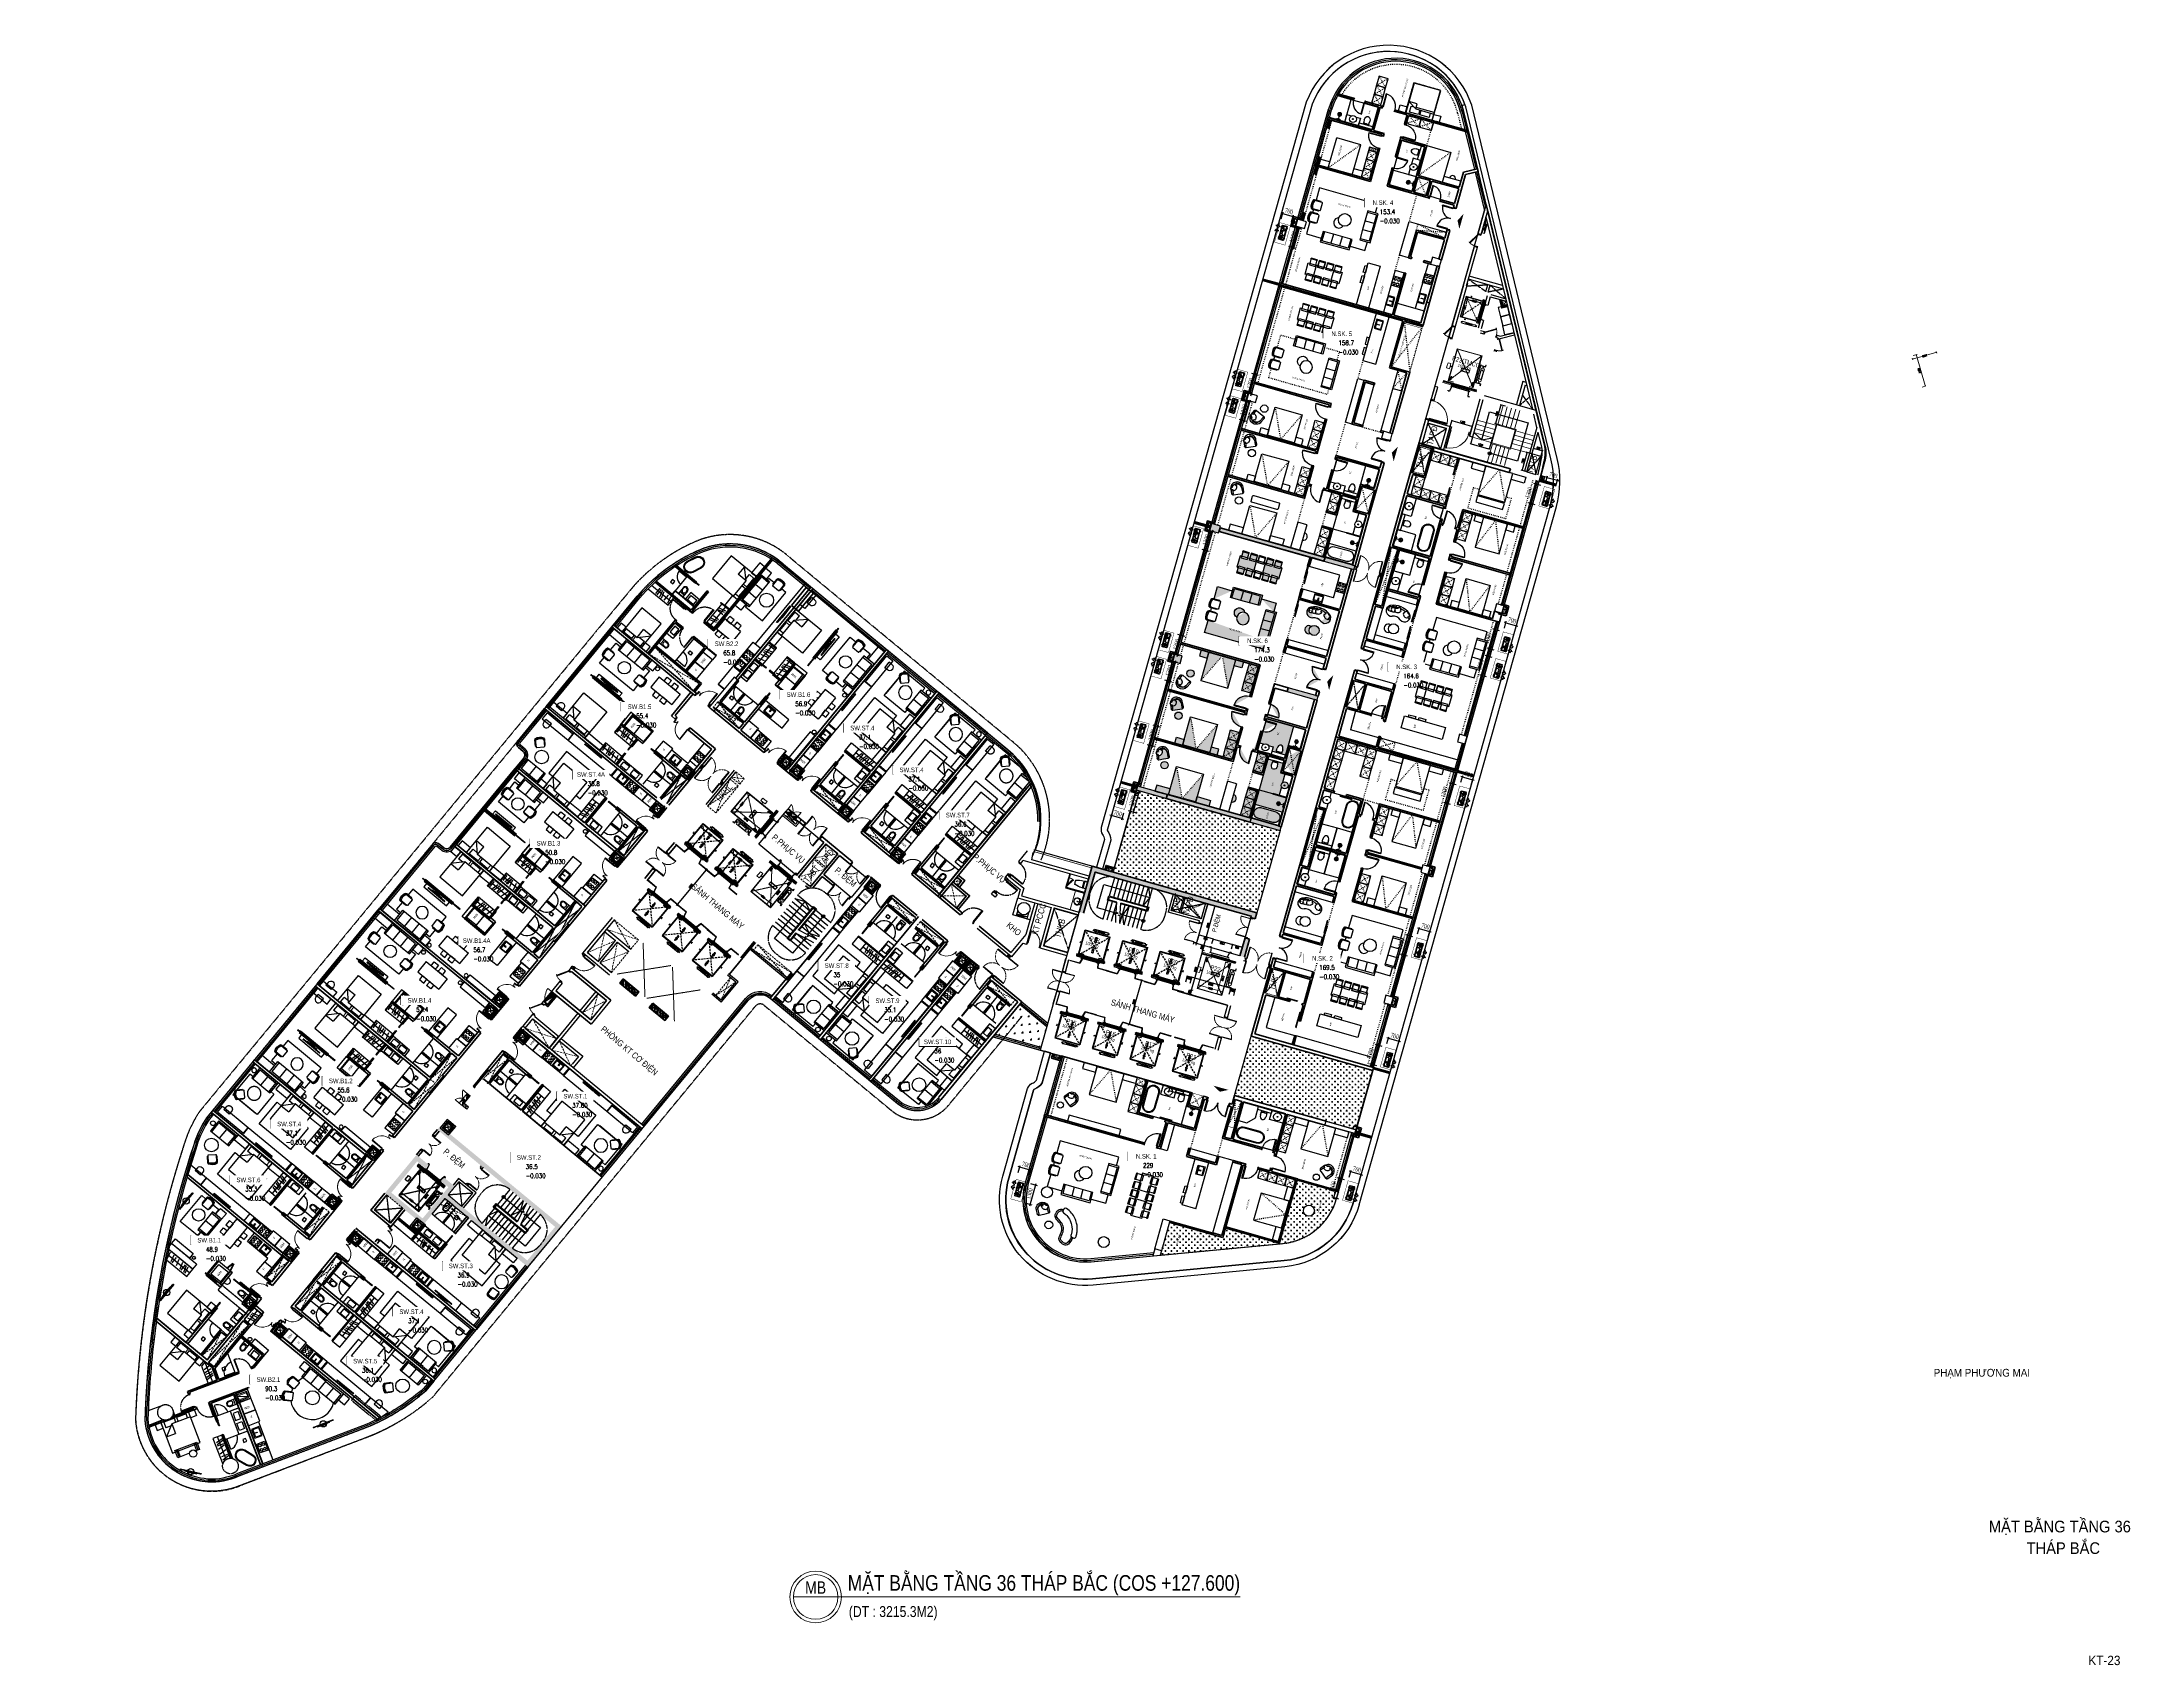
# Model space of a CAD drawing. Header units: millimetres. Extents: x -361654186 to 361255443, y -278569811 to 278836587.
# Drawn here: x -106198 to 27829, y 96421 to 200585 of the extents above; entities that cross this region are included whole.
import ezdxf
from ezdxf.enums import TextEntityAlignment as Align
from ezdxf.xclip import XClip

# ---------------------------------------------------------------- set-up
doc = ezdxf.new("R2010")
doc.units = ezdxf.units.MM
doc.header["$MEASUREMENT"] = 0
doc.header["$XCLIPFRAME"] = 0
doc.set_wipeout_variables(frame=1)
for name, pattern in [('220126_HDN_HBA typical plan$0$HIDDEN', [0.375, 0.25, -0.125]), ('ACAD_ISO02W100', [15, 12, -3]), ('ACAD_ISO03W100', [30, 12, -18]), ('CENTERX2', [4, 2.5, -0.5, 0.5, -0.5]), ('HIDDEN', [0.375, 0.25, -0.125]), ('HIDDEN2', [0.1875, 0.125, -0.0625]), ('PHANTOMX2', [5, 2.5, -0.5, 0.5, -0.5, 0.5, -0.5]), ('TYPICAL 2 +1 BEDROOM FRONT$0$DASHED2', [9.525, 6.35, -3.175]), ('Xref_NT1+NT2_MBDV Cot vach_220729$0$ACAD_ISO02W100', [15, 12, -3]), ('Xref_NT1+NT2_MBDV Cot vach_220729$0$HIDDEN', [0.375, 0.25, -0.125]), ('Xref_NT1+NT2_MBDV Cot vach_220729$0$HIDDEN2', [0.1875, 0.125, -0.0625]), ('Xref_ST_MBDV Cot vach 30.7.2022$0$HIDDEN', [0.375, 0.25, -0.125]), ('Xref_ST_MBDV Cot vach 30.7.2022$0$ST_MBDV Cot vach 220803$0$HIDDEN', [0.375, 0.25, -0.125]), ('Xref_ST_MBDV Cot vach 30.7.2022$0$ST_MBDV Cot vach 220803$0$PHANTOMX2', [5, 2.5, -0.5, 0.5, -0.5, 0.5, -0.5])]:
    doc.linetypes.add(name, pattern=pattern)
for name, color, linetype in [('1VinaPVC-Text', 9, 'Continuous'), ('220403_HDN_Penthouse Plan$0$220207_HDN_HBA_PH_PM$0$FURN', 8, 'Continuous'), ('220403_HDN_Penthouse Plan$0$A-_FURN----_E-_N', 251, 'Continuous'), ('220403_HDN_Penthouse Plan$0$A-DRAIN', 8, 'Continuous'), ('220403_HDN_Penthouse Plan$0$FURN', 8, 'Continuous'), ('A-_ANOT----_H-_N', 8, 'Continuous'), ('A-_FURN----_E-_N', 251, 'Continuous'), ('A-_SANIEQPT_E-_N', 251, 'Continuous'), ('A-ANNO-DIMS', 50, 'Continuous'), ('A-CORE-OTLN', 6, 'Continuous'), ('A-DRAIN', 8, 'Continuous'), ('A-FLOR-STRS', 1, 'Continuous'), ('A-FLOR-STRS-ARROW', 8, 'Continuous'), ('A-FURNITURE', 251, 'Continuous'), ('A-GLAZ', 135, 'Continuous'), ('A-UNIT', 1, 'Continuous'), ('A-WALL', 11, 'Continuous'), ('A-WALL-FNSH', 11, 'Continuous'), ('A-WALL-PATT', 251, 'Continuous'), ('A-WINDOW', 60, 'Continuous'), ('AC-EAD', 6, 'Continuous'), ('ccu12-Hatch', 250, 'Continuous'), ('CCU_ De xuat MEP _ E', 2, 'Continuous'), ('HBA_LINE', 11, 'Continuous'), ('IDEA - dim', 251, 'Continuous'), ('IFF-FURN', 8, 'Continuous'), ('KT-Cua', 36, 'Continuous'), ('KT-Khuat', 9, 'HIDDEN'), ('KT-Net manh', 139, 'Continuous'), ('KT-Noi that', 32, 'Continuous'), ('KT-Text', 7, 'Continuous'), ('KT-Thay', 7, 'Continuous'), ('KT-Tuong', 1, 'Continuous'), ('MEP-M-DUCT-15', 6, 'Continuous'), ('MEP-M-DUCT-25', 7, 'Continuous'), ('SPE-MEP-General', 170, 'Continuous'), ('trục hút mùi', 21, 'Continuous'), ('TYPICAL 1 BEDROOM$0$A-_DOOR----_E-', 32, 'Continuous'), ('TYPICAL 2 +1 BEDROOM FRONT$0$A-_DOOR----_E-', 32, 'Continuous'), ('VCC-AC-unit AC', 1, 'Continuous'), ('x_07 Level 7$0$x-Col Lvl 5$0$A-ELEV-13FINE', 8, 'Continuous'), ('Xref_NT1+NT2_MBDV Cot vach_220729$0$A-FLOR-STRS-ARROW', 8, 'Continuous'), ('Xref_NT1+NT2_MBDV Cot vach_220729$0$A-FURNITURE', 253, 'Continuous'), ('Xref_NT1+NT2_MBDV Cot vach_220729$0$ccu12-Hatch', 250, 'Continuous'), ('Xref_NT1+NT2_MBDV Cot vach_220729$0$ccu12-Thay', 7, 'Continuous'), ('Xref_NT1+NT2_MBDV Cot vach_220729$0$KT-Khuat', 9, 'Xref_NT1+NT2_MBDV Cot vach_220729$0$HIDDEN'), ('Xref_NT1+NT2_MBDV Cot vach_220729$0$KT-Net manh', 139, 'Continuous'), ('Xref_NT1+NT2_MBDV Cot vach_220729$0$KT-Text', 7, 'Continuous'), ('Xref_NT1+NT2_MBDV Cot vach_220729$0$KT-Thay', 7, 'Continuous'), ('Xref_NT1+NT2_MBDV Cot vach_220729$0$KT-Tuong', 1, 'Continuous'), ('Xref_ST_MBDV Cot vach 30.7.2022$0$KT-Khuat', 9, 'Xref_ST_MBDV Cot vach 30.7.2022$0$HIDDEN'), ('Xref_ST_MBDV Cot vach 30.7.2022$0$KT-Text', 7, 'Continuous'), ('Xref_ST_MBDV Cot vach 30.7.2022$0$KT-Thay', 7, 'Continuous'), ('Xref_ST_MBDV Cot vach 30.7.2022$0$ST_MBDV Cot vach 220803$0$KT-Net manh', 139, 'Continuous'), ('Xref_ST_MBDV Cot vach 30.7.2022$0$ST_MBDV Cot vach 220803$0$KT-Text', 7, 'Continuous'), ('Xref_ST_MBDV Cot vach 30.7.2022$0$ST_MBDV Cot vach 220803$0$Xref_ST_MBDV Cot vach 30.7.2022$0$KT-Tuong', 1, 'Continuous')]:
    doc.layers.add(name, color=color, linetype=linetype)
doc.layers.add('A-COLUMN UPDATE', color=7, linetype='Continuous', true_color=0xff1f1f)
doc.layers.add('A-COLUMN-OPTION 2', color=7, linetype='Continuous', true_color=0x2644ed)
for name, color, linetype, lineweight in [('A-DOOR', 1, 'Continuous', 9), ('A-NoiThat', 39, 'Continuous', 13), ('bo dat CXCL', 92, 'Continuous', 18), ('CIC36 net manh', 8, 'Continuous', 9), ('CUA', 37, 'Continuous', 13), ('D-building block', 8, 'Continuous', 13), ('KT-Chuviet', 255, 'Continuous', 15), ('KT-Ghi chu', 7, 'Continuous', 15), ('KT-Kich thuoc', 159, 'Continuous', 18), ('KT-lomo nuoc', 3, 'HIDDEN', 5), ('KT-Net cat', 1, 'Continuous', 40), ('KT-Net cot', 2, 'Continuous', 50), ('KT-Net cua', 87, 'Continuous', 9), ('KT-Net thay', 7, 'Continuous', 15), ('KT-Net truc', 18, 'Continuous', 15), ('KT-Noi thatwc', 49, 'Continuous', 9), ('NQH-A-FURN-IDEN', 43, 'Continuous', 9), ('SPE-MEP-Fire', 10, 'Continuous', 0), ('SPE-MEP-HVAC', 140, 'Continuous', 0), ('SPE-MEP-M-WALL OPENING', 81, 'Continuous', 0), ('Xref_NT1+NT2_MBDV Cot vach_220729$0$CUA', 37, 'Continuous', 13), ('Xref_NT1+NT2_MBDV Cot vach_220729$0$KT-Kich thuoc', 159, 'Continuous', 18), ('Xref_NT1+NT2_MBDV Cot vach_220729$0$KT-Net cot vach', 6, 'Continuous', 50), ('Xref_NT1+NT2_MBDV Cot vach_220729$0$KT-Noi that', 36, 'Continuous', 9), ('Xref_ST_MBDV Cot vach 30.7.2022$0$ST_MBDV Cot vach 220803$0$KT-Noi that', 36, 'Continuous', 9)]:
    doc.layers.add(name, color=color, linetype=linetype, lineweight=lineweight)
doc.layers.add('DO DIEN TICH', color=51, linetype='Continuous', plot=False)
doc.layers.add('DO DIEN TICH SAN', color=40, linetype='Continuous', plot=False)
doc.styles.add('220126_HDN_HBA typical plan$0$210902_YS plan 330pm ver13$0$01 Level 1$0$CENTURY GOTHIC', font='GOTHIC.TTF')
doc.styles.add('51KHUNG TEN$0$khung ten A1$1$Standard', font='', dxfattribs={"width": 0.9})
doc.styles.add('Arial', font='arial.ttf', dxfattribs={"width": 0.7})
doc.styles.add('DIM', font='vnsimli.shx', dxfattribs={"width": 0.7})
doc.styles.add('font unicode ccu', font='arial.ttf')
doc.styles.add('ROMANS', font='ROMANS.SHX')
doc.styles.get("Standard").update_dxf_attribs({"font": 'arial.ttf'})
doc.styles.add('Tahoma', font='tahoma.ttf')
doc.styles.add('vntimeh.shx', font='vntimeh.shx', dxfattribs={"width": 0.65})
doc.styles.add('xref.N.Cot vach tang N2$0$DIM', font='vnsimli.shx', dxfattribs={"width": 0.7})
doc.styles.add('Xref_NT1+NT2_MBDV Cot vach_220729$0$Arial', font='arial.ttf', dxfattribs={"width": 0.7})
doc.styles.add('Xref_NT1+NT2_MBDV Cot vach_220729$0$ROMANS', font='ROMANS.SHX')
doc.styles.add('Xref_NT1+NT2_MBDV Cot vach_220729$0$xref.N.Cot vach tang N2$0$DIM', font='vnsimli.shx', dxfattribs={"width": 0.7})
doc.styles.add('Xref_ST_MBDV Cot vach 30.7.2022$0$Arial', font='arial.ttf', dxfattribs={"width": 0.7})
doc.styles.add('Xref_ST_MBDV Cot vach 30.7.2022$0$ST_MBDV Cot vach 220803$0$Arial', font='arial.ttf', dxfattribs={"width": 0.7})
doc.styles.add('Xref_ST_MBDV Cot vach 30.7.2022$0$ST_MBDV Cot vach 220803$0$DIM', font='vnsimli.shx', dxfattribs={"width": 0.7})
doc.styles.get('51KHUNG TEN$0$khung ten A1$1$Standard').set_extended_font_data('.VnArialH')
doc.dimstyles.new('1-150-HVAC DIM', dxfattribs={"dimscale": 100, "dimtxt": 3, "dimasz": 1, "dimexe": 1, "dimexo": 0, "dimgap": 1, "dimtad": 1, "dimdec": 0, "dimrnd": 10, "dimzin": 0, "dimdsep": 46, "dimtxsty": 'vntimeh.shx', "dimblk": 'ARCHTICK', "dimcen": 0.2, "dimdle": 1, "dimclrd": 7, "dimclre": 7, "dimclrt": 150, "dimadec": 0, "dimazin": 0, "dimtm": 1e-09, "dimtfac": 1, "dimtdec": 0, "dimtix": 1, "dimtmove": 0, "dimatfit": 3, "dimfxl": 3.6, "dimfxlon": 1, "dimtzin": 0, "dimarcsym": 0})
doc.dimstyles.new('CCU 1-100 A1', dxfattribs={"dimscale": 100, "dimtxt": 2.2, "dimasz": 1, "dimexe": 1, "dimexo": 0, "dimgap": 1, "dimtad": 1, "dimdec": 0, "dimdsep": 46, "dimtxsty": 'DIM', "dimblk1": 'ARCHTICK', "dimblk2": 'ARCHTICK', "dimsah": 1, "dimcen": 0, "dimdle": 1, "dimclrd": 256, "dimclre": 256, "dimclrt": 31, "dimadec": 0, "dimazin": 0, "dimtfac": 1, "dimtdec": 0, "dimtix": 1, "dimtmove": 2, "dimatfit": 3, "dimldrblk": 'ARCHTICK', "dimfxl": 8, "dimtolj": 1, "dimarcsym": 0})
doc.dimstyles.new('xref.N.Cot vach tang N2$0$CCU 1-100 A1', dxfattribs={"dimscale": 100, "dimtxt": 2.2, "dimasz": 1, "dimexe": 1, "dimexo": 0, "dimgap": 1, "dimtad": 1, "dimdec": 0, "dimdsep": 46, "dimtxsty": 'xref.N.Cot vach tang N2$0$DIM', "dimblk1": 'xref.N.Cot vach tang N2$0$_ARCHTICK', "dimblk2": 'xref.N.Cot vach tang N2$0$_ARCHTICK', "dimsah": 1, "dimcen": 0, "dimdle": 1, "dimclrd": 256, "dimclre": 256, "dimclrt": 31, "dimadec": 0, "dimazin": 0, "dimtfac": 1, "dimtdec": 0, "dimtix": 1, "dimtmove": 2, "dimatfit": 3, "dimldrblk": 'xref.N.Cot vach tang N2$0$_ARCHTICK', "dimfxl": 8, "dimtolj": 1, "dimarcsym": 0})
doc.dimstyles.new('Xref_NT1+NT2_MBDV Cot vach_220729$0$xref.N.Cot vach tang N2$0$CCU 1-100 A1', dxfattribs={"dimscale": 100, "dimtxt": 2.2, "dimasz": 1, "dimexe": 1, "dimexo": 0, "dimgap": 1, "dimtad": 1, "dimdec": 0, "dimdsep": 46, "dimtxsty": 'Xref_NT1+NT2_MBDV Cot vach_220729$0$xref.N.Cot vach tang N2$0$DIM', "dimblk1": 'Xref_NT1+NT2_MBDV Cot vach_220729$0$xref.N.Cot vach tang N2$0$_ARCHTICK', "dimblk2": 'Xref_NT1+NT2_MBDV Cot vach_220729$0$xref.N.Cot vach tang N2$0$_ARCHTICK', "dimsah": 1, "dimcen": 0, "dimdle": 1, "dimclrd": 256, "dimclre": 256, "dimclrt": 31, "dimadec": 0, "dimazin": 0, "dimtfac": 1, "dimtdec": 0, "dimtix": 1, "dimtmove": 2, "dimatfit": 3, "dimldrblk": 'Xref_NT1+NT2_MBDV Cot vach_220729$0$xref.N.Cot vach tang N2$0$_ARCHTICK', "dimfxl": 8, "dimtolj": 1, "dimarcsym": 0})
doc.dimstyles.new('Xref_ST_MBDV Cot vach 30.7.2022$0$ST_MBDV Cot vach 220803$0$CCU 1-100 A1', dxfattribs={"dimscale": 100, "dimtxt": 2.2, "dimasz": 1, "dimexe": 1, "dimexo": 0, "dimgap": 1, "dimtad": 1, "dimdec": 0, "dimdsep": 46, "dimtxsty": 'Xref_ST_MBDV Cot vach 30.7.2022$0$ST_MBDV Cot vach 220803$0$DIM', "dimblk1": 'Xref_ST_MBDV Cot vach 30.7.2022$0$ST_MBDV Cot vach 220803$0$_ARCHTICK', "dimblk2": 'Xref_ST_MBDV Cot vach 30.7.2022$0$ST_MBDV Cot vach 220803$0$_ARCHTICK', "dimsah": 1, "dimcen": 0, "dimdle": 1, "dimclrd": 256, "dimclre": 256, "dimclrt": 31, "dimadec": 0, "dimazin": 0, "dimtfac": 1, "dimtdec": 0, "dimtix": 1, "dimtmove": 2, "dimatfit": 3, "dimldrblk": 'Xref_ST_MBDV Cot vach 30.7.2022$0$ST_MBDV Cot vach 220803$0$_ARCHTICK', "dimfxl": 8, "dimtolj": 1, "dimarcsym": 0})

# ---------------------------------------------------------------- blocks, each defined once
blk = doc.blocks.new('Xref_NT1+NT2_MBDV Cot vach_220729$0$xref.N.Cot vach tang N2$0$_Open90')
at = {"color": 0, "linetype": 'ByBlock', "lineweight": -2}
for p, q in [((0, 0), (-1, 0)), ((-0.5, 0.5), (0, 0)), ((0, 0), (-0.5, -0.5))]:
    blk.add_line(p, q, dxfattribs=at)
blk = doc.blocks.new('*D71')
at = {"layer": 'Defpoints', "color": 0, "transparency": 16777216}
for p in [(-424, -515), (-353, -515, 0), (-353, -2115, 0)]:
    blk.add_point(p, dxfattribs=at)
at = {"layer": 'Xref_NT1+NT2_MBDV Cot vach_220729$0$KT-Noi that', "color": 5, "transparency": 16777216}
for p, q in [((-353, -515), (-474, -515)), ((-424, -565), (-424, -1155)), ((-353, -2115), (-474, -2115)), ((-424, -2065), (-424, -1512))]:
    blk.add_line(p, q, dxfattribs=at)
at = {"layer": 'Xref_NT1+NT2_MBDV Cot vach_220729$0$KT-Noi that', "color": 5, "transparency": 16777216, "xscale": 50, "yscale": 50, "zscale": 50}
for p, rotation in [((-424, -515), 90), ((-424, -2115), 270)]:
    blk.add_blockref('Xref_NT1+NT2_MBDV Cot vach_220729$0$xref.N.Cot vach tang N2$0$_Open90', p, dxfattribs=dict(at, rotation=rotation))
at = {"layer": 'Xref_NT1+NT2_MBDV Cot vach_220729$0$KT-Noi that', "color": 5, "transparency": 16777216, "insert": (-424, -1333), "char_height": 110, "attachment_point": 5, "rotation": 90, "style": 'Xref_NT1+NT2_MBDV Cot vach_220729$0$xref.N.Cot vach tang N2$0$DIM'}
blk.add_mtext('\\A1;1600', dxfattribs=at)
blk = doc.blocks.new('Xref_NT1+NT2_MBDV Cot vach_220729$0$xref.N.Cot vach tang N2$0$_ARCHTICK')
at = {"color": 0, "linetype": 'ByBlock', "const_width": 0.15}
blk.add_lwpolyline([(-0.5, -0.5), (0.5, 0.5)], dxfattribs=at)
blk = doc.blocks.new('*D72')
at = {"layer": 'Defpoints', "color": 0, "transparency": 16777216}
for p in [(-2310, -615), (-2310, -827), (-210, -615)]:
    blk.add_point(p, dxfattribs=at)
at = {"layer": 'Xref_NT1+NT2_MBDV Cot vach_220729$0$KT-Noi that', "color": 5, "transparency": 16777216}
for p, q in [((-2310, -615), (-2310, -877)), ((-260, -827), (-2260, -827)), ((-210, -615), (-210, -877))]:
    blk.add_line(p, q, dxfattribs=at)
at = {"layer": 'Xref_NT1+NT2_MBDV Cot vach_220729$0$KT-Noi that', "color": 5, "transparency": 16777216, "xscale": 50, "yscale": 50, "zscale": 50, "rotation": 180}
blk.add_blockref('Xref_NT1+NT2_MBDV Cot vach_220729$0$xref.N.Cot vach tang N2$0$_Open90', (-2310, -827), dxfattribs=at)
at = {"layer": 'Xref_NT1+NT2_MBDV Cot vach_220729$0$KT-Noi that', "color": 5, "transparency": 16777216, "xscale": 50, "yscale": 50, "zscale": 50}
blk.add_blockref('Xref_NT1+NT2_MBDV Cot vach_220729$0$xref.N.Cot vach tang N2$0$_Open90', (-210, -827), dxfattribs=at)
at = {"layer": 'Xref_NT1+NT2_MBDV Cot vach_220729$0$KT-Noi that', "color": 5, "transparency": 16777216, "insert": (-1260, -722), "char_height": 110, "attachment_point": 5, "style": 'Xref_NT1+NT2_MBDV Cot vach_220729$0$xref.N.Cot vach tang N2$0$DIM'}
blk.add_mtext('\\A1;2100', dxfattribs=at)
blk = doc.blocks.new('*D232')
at = {"layer": 'Defpoints', "color": 5, "transparency": 16777216}
for p, q in [((699, 625), (1129, 625)), ((699, 325), (1129, 325)), ((1079, 375), (1079, 575))]:
    blk.add_line(p, q, dxfattribs=at)
at = {"layer": 'Defpoints', "color": 0, "transparency": 16777216}
for p in [(699, 625), (699, 325), (1079, 625)]:
    blk.add_point(p, dxfattribs=at)
at = {"layer": 'Defpoints', "color": 5, "transparency": 16777216, "xscale": 50, "yscale": 50, "zscale": 50}
for p, rotation in [((1079, 625), 90), ((1079, 325), 270)]:
    blk.add_blockref('Xref_NT1+NT2_MBDV Cot vach_220729$0$xref.N.Cot vach tang N2$0$_Open90', p, dxfattribs=dict(at, rotation=rotation))
at = {"layer": 'Defpoints', "color": 5, "transparency": 16777216, "insert": (974, 475), "char_height": 110, "attachment_point": 5, "rotation": 90, "style": 'Xref_NT1+NT2_MBDV Cot vach_220729$0$xref.N.Cot vach tang N2$0$DIM'}
blk.add_mtext('\\A1;300', dxfattribs=at)
blk = doc.blocks.new('*D233')
at = {"layer": 'Defpoints', "color": 5, "transparency": 16777216}
for p, q in [((699, 3225), (1129, 3225)), ((1079, 675), (1079, 3175)), ((699, 625), (1129, 625))]:
    blk.add_line(p, q, dxfattribs=at)
at = {"layer": 'Defpoints', "color": 0, "transparency": 16777216}
for p in [(699, 3225), (1079, 3225), (699, 625)]:
    blk.add_point(p, dxfattribs=at)
at = {"layer": 'Defpoints', "color": 5, "transparency": 16777216, "xscale": 50, "yscale": 50, "zscale": 50}
for p, rotation in [((1079, 3225), 90), ((1079, 625), 270)]:
    blk.add_blockref('Xref_NT1+NT2_MBDV Cot vach_220729$0$xref.N.Cot vach tang N2$0$_Open90', p, dxfattribs=dict(at, rotation=rotation))
at = {"layer": 'Defpoints', "color": 5, "transparency": 16777216, "insert": (974, 1925), "char_height": 110, "attachment_point": 5, "rotation": 90, "style": 'Xref_NT1+NT2_MBDV Cot vach_220729$0$xref.N.Cot vach tang N2$0$DIM'}
blk.add_mtext('\\A1;2600', dxfattribs=at)
blk = doc.blocks.new('*D234')
at = {"layer": 'Defpoints', "color": 5, "transparency": 16777216}
for p, q in [((699, 3525), (1129, 3525)), ((699, 3225), (1129, 3225)), ((1079, 3275), (1079, 3475))]:
    blk.add_line(p, q, dxfattribs=at)
at = {"layer": 'Defpoints', "color": 0, "transparency": 16777216}
for p in [(699, 3525), (699, 3225), (1079, 3525)]:
    blk.add_point(p, dxfattribs=at)
at = {"layer": 'Defpoints', "color": 5, "transparency": 16777216, "xscale": 50, "yscale": 50, "zscale": 50}
for p, rotation in [((1079, 3525), 90), ((1079, 3225), 270)]:
    blk.add_blockref('Xref_NT1+NT2_MBDV Cot vach_220729$0$xref.N.Cot vach tang N2$0$_Open90', p, dxfattribs=dict(at, rotation=rotation))
at = {"layer": 'Defpoints', "color": 5, "transparency": 16777216, "insert": (974, 3375), "char_height": 110, "attachment_point": 5, "rotation": 90, "style": 'Xref_NT1+NT2_MBDV Cot vach_220729$0$xref.N.Cot vach tang N2$0$DIM'}
blk.add_mtext('\\A1;300', dxfattribs=at)
blk = doc.blocks.new('*D235')
at = {"layer": 'Defpoints', "color": 5, "transparency": 16777216}
for p, q in [((2950, 2906), (2950, 3081)), ((3200, 3031), (3000, 3031)), ((3250, 2906), (3250, 3081))]:
    blk.add_line(p, q, dxfattribs=at)
at = {"layer": 'Defpoints', "color": 0, "transparency": 16777216}
for p in [(2950, 3031), (2950, 2906), (3250, 2906)]:
    blk.add_point(p, dxfattribs=at)
at = {"layer": 'Defpoints', "color": 5, "transparency": 16777216, "xscale": 50, "yscale": 50, "zscale": 50, "rotation": 180}
blk.add_blockref('Xref_NT1+NT2_MBDV Cot vach_220729$0$xref.N.Cot vach tang N2$0$_Open90', (2950, 3031), dxfattribs=at)
at = {"layer": 'Defpoints', "color": 5, "transparency": 16777216, "xscale": 50, "yscale": 50, "zscale": 50}
blk.add_blockref('Xref_NT1+NT2_MBDV Cot vach_220729$0$xref.N.Cot vach tang N2$0$_Open90', (3250, 3031), dxfattribs=at)
at = {"layer": 'Defpoints', "color": 5, "transparency": 16777216, "insert": (3100, 3136), "char_height": 110, "attachment_point": 5, "style": 'Xref_NT1+NT2_MBDV Cot vach_220729$0$xref.N.Cot vach tang N2$0$DIM'}
blk.add_mtext('\\A1;300', dxfattribs=at)
blk = doc.blocks.new('*D236')
at = {"layer": 'Defpoints', "color": 5, "transparency": 16777216}
for p, q in [((300, 2906), (300, 3081)), ((2900, 3031), (350, 3031)), ((2950, 2906), (2950, 3081))]:
    blk.add_line(p, q, dxfattribs=at)
at = {"layer": 'Defpoints', "color": 0, "transparency": 16777216}
for p in [(300, 3031), (300, 2906), (2950, 2906)]:
    blk.add_point(p, dxfattribs=at)
at = {"layer": 'Defpoints', "color": 5, "transparency": 16777216, "xscale": 50, "yscale": 50, "zscale": 50, "rotation": 180}
blk.add_blockref('Xref_NT1+NT2_MBDV Cot vach_220729$0$xref.N.Cot vach tang N2$0$_Open90', (300, 3031), dxfattribs=at)
at = {"layer": 'Defpoints', "color": 5, "transparency": 16777216, "xscale": 50, "yscale": 50, "zscale": 50}
blk.add_blockref('Xref_NT1+NT2_MBDV Cot vach_220729$0$xref.N.Cot vach tang N2$0$_Open90', (2950, 3031), dxfattribs=at)
at = {"layer": 'Defpoints', "color": 5, "transparency": 16777216, "insert": (1625, 3136), "char_height": 110, "attachment_point": 5, "style": 'Xref_NT1+NT2_MBDV Cot vach_220729$0$xref.N.Cot vach tang N2$0$DIM'}
blk.add_mtext('\\A1;2650', dxfattribs=at)
blk = doc.blocks.new('*D237')
at = {"layer": 'Defpoints', "color": 5, "transparency": 16777216}
for p, q in [((0, 2906), (0, 3081)), ((250, 3031), (50, 3031)), ((300, 2906), (300, 3081))]:
    blk.add_line(p, q, dxfattribs=at)
at = {"layer": 'Defpoints', "color": 0, "transparency": 16777216}
for p in [(0, 3031), (0, 2906), (300, 2906)]:
    blk.add_point(p, dxfattribs=at)
at = {"layer": 'Defpoints', "color": 5, "transparency": 16777216, "xscale": 50, "yscale": 50, "zscale": 50, "rotation": 180}
blk.add_blockref('Xref_NT1+NT2_MBDV Cot vach_220729$0$xref.N.Cot vach tang N2$0$_Open90', (0, 3031), dxfattribs=at)
at = {"layer": 'Defpoints', "color": 5, "transparency": 16777216, "xscale": 50, "yscale": 50, "zscale": 50}
blk.add_blockref('Xref_NT1+NT2_MBDV Cot vach_220729$0$xref.N.Cot vach tang N2$0$_Open90', (300, 3031), dxfattribs=at)
at = {"layer": 'Defpoints', "color": 5, "transparency": 16777216, "insert": (150, 3136), "char_height": 110, "attachment_point": 5, "style": 'Xref_NT1+NT2_MBDV Cot vach_220729$0$xref.N.Cot vach tang N2$0$DIM'}
blk.add_mtext('\\A1;300', dxfattribs=at)
blk = doc.blocks.new('*D238')
at = {"layer": 'Defpoints', "color": 5, "transparency": 16777216}
for p, q in [((3527, 1275), (3865, 1275)), ((3527, 625), (3865, 625)), ((3815, 675), (3815, 1225))]:
    blk.add_line(p, q, dxfattribs=at)
at = {"layer": 'Defpoints', "color": 0, "transparency": 16777216}
for p in [(3527, 1275), (3527, 625), (3815, 1275)]:
    blk.add_point(p, dxfattribs=at)
at = {"layer": 'Defpoints', "color": 5, "transparency": 16777216, "xscale": 50, "yscale": 50, "zscale": 50}
for p, rotation in [((3815, 1275), 90), ((3815, 625), 270)]:
    blk.add_blockref('Xref_NT1+NT2_MBDV Cot vach_220729$0$xref.N.Cot vach tang N2$0$_Open90', p, dxfattribs=dict(at, rotation=rotation))
at = {"layer": 'Defpoints', "color": 5, "transparency": 16777216, "insert": (3710, 950), "char_height": 110, "attachment_point": 5, "rotation": 90, "style": 'Xref_NT1+NT2_MBDV Cot vach_220729$0$xref.N.Cot vach tang N2$0$DIM'}
blk.add_mtext('\\A1;650', dxfattribs=at)
blk = doc.blocks.new('*D239')
at = {"layer": 'Defpoints', "color": 5, "transparency": 16777216}
for p, q in [((3527, 2575), (3865, 2575)), ((3815, 1325), (3815, 2525)), ((3527, 1275), (3865, 1275))]:
    blk.add_line(p, q, dxfattribs=at)
at = {"layer": 'Defpoints', "color": 0, "transparency": 16777216}
for p in [(3527, 2575), (3815, 2575), (3527, 1275)]:
    blk.add_point(p, dxfattribs=at)
at = {"layer": 'Defpoints', "color": 5, "transparency": 16777216, "xscale": 50, "yscale": 50, "zscale": 50}
for p, rotation in [((3815, 2575), 90), ((3815, 1275), 270)]:
    blk.add_blockref('Xref_NT1+NT2_MBDV Cot vach_220729$0$xref.N.Cot vach tang N2$0$_Open90', p, dxfattribs=dict(at, rotation=rotation))
at = {"layer": 'Defpoints', "color": 5, "transparency": 16777216, "insert": (3710, 1925), "char_height": 110, "attachment_point": 5, "rotation": 90, "style": 'Xref_NT1+NT2_MBDV Cot vach_220729$0$xref.N.Cot vach tang N2$0$DIM'}
blk.add_mtext('\\A1;1300', dxfattribs=at)
blk = doc.blocks.new('*D240')
at = {"layer": 'Defpoints', "color": 5, "transparency": 16777216}
for p, q in [((3527, 3525), (3865, 3525)), ((3815, 2625), (3815, 3475)), ((3527, 2575), (3865, 2575))]:
    blk.add_line(p, q, dxfattribs=at)
at = {"layer": 'Defpoints', "color": 0, "transparency": 16777216}
for p in [(3527, 3525), (3815, 3525), (3527, 2575)]:
    blk.add_point(p, dxfattribs=at)
at = {"layer": 'Defpoints', "color": 5, "transparency": 16777216, "xscale": 50, "yscale": 50, "zscale": 50}
for p, rotation in [((3815, 3525), 90), ((3815, 2575), 270)]:
    blk.add_blockref('Xref_NT1+NT2_MBDV Cot vach_220729$0$xref.N.Cot vach tang N2$0$_Open90', p, dxfattribs=dict(at, rotation=rotation))
at = {"layer": 'Defpoints', "color": 5, "transparency": 16777216, "insert": (3710, 3050), "char_height": 110, "attachment_point": 5, "rotation": 90, "style": 'Xref_NT1+NT2_MBDV Cot vach_220729$0$xref.N.Cot vach tang N2$0$DIM'}
blk.add_mtext('\\A1;950', dxfattribs=at)
blk = doc.blocks.new('*U114')
for p, q in [((-1260, 525), (-1300, 525)), ((-1260, 100), (-1300, 100)), ((-1280, 100), (-1280, 525)), ((-90, 525), (-50, 525)), ((-90, 100), (-50, 100)), ((-70, 100), (-70, 525))]:
    blk.add_line(p, q)
for points in [[(-1350, -150), (-1290, -150), (-1290, -40), (-1300, -40), (-1300, 0), (-1350, 0)], [(-1300, 0), (-1260, 0), (-1260, 625), (-1300, 625)], [(-50, 0), (-90, 0), (-90, 625), (-50, 625)], [(0, -150), (-60, -150), (-60, -40), (-50, -40), (-50, 0), (0, 0)]]:
    blk.add_lwpolyline(points, close=True)
at = {"linetype": 'Xref_NT1+NT2_MBDV Cot vach_220729$0$HIDDEN2'}
for centre, start, end in [((-1300, 0), 0, 89.99996), ((-50, 0), 90.00004, 180)]:
    blk.add_arc(centre, 625, start, end, dxfattribs=at)
blk = doc.blocks.new('*D241')
at = {"layer": 'Defpoints', "color": 5, "transparency": 16777216}
for p, q in [((3250, 2906), (3250, 3081)), ((3300, 3031), (5850, 3031)), ((5900, 2906), (5900, 3081))]:
    blk.add_line(p, q, dxfattribs=at)
at = {"layer": 'Defpoints', "color": 0, "transparency": 16777216}
for p in [(3250, 2906), (5900, 3031), (5900, 2906)]:
    blk.add_point(p, dxfattribs=at)
at = {"layer": 'Defpoints', "color": 5, "transparency": 16777216, "xscale": 50, "yscale": 50, "zscale": 50, "rotation": 180}
blk.add_blockref('Xref_NT1+NT2_MBDV Cot vach_220729$0$xref.N.Cot vach tang N2$0$_Open90', (3250, 3031), dxfattribs=at)
at = {"layer": 'Defpoints', "color": 5, "transparency": 16777216, "xscale": 50, "yscale": 50, "zscale": 50}
blk.add_blockref('Xref_NT1+NT2_MBDV Cot vach_220729$0$xref.N.Cot vach tang N2$0$_Open90', (5900, 3031), dxfattribs=at)
at = {"layer": 'Defpoints', "color": 5, "transparency": 16777216, "insert": (4575, 3136), "char_height": 110, "attachment_point": 5, "style": 'Xref_NT1+NT2_MBDV Cot vach_220729$0$xref.N.Cot vach tang N2$0$DIM'}
blk.add_mtext('\\A1;2650', dxfattribs=at)
blk = doc.blocks.new('*U113')
for p, q in [((-1260, -100), (-1300, -100)), ((-1260, -525), (-1300, -525)), ((-1280, -100), (-1280, -525)), ((-90, -100), (-50, -100)), ((-90, -525), (-50, -525)), ((-70, -100), (-70, -525))]:
    blk.add_line(p, q)
for points in [[(-1350, 100), (-1290, 100), (-1290, 40), (-1300, 40), (-1300, 0), (-1350, 0)], [(-1300, 0), (-1260, 0), (-1260, -625), (-1300, -625)], [(-50, 0), (-90, 0), (-90, -625), (-50, -625)], [(0, 100), (-60, 100), (-60, 40), (-50, 40), (-50, 0), (0, 0)]]:
    blk.add_lwpolyline(points, close=True)
at = {"linetype": 'Xref_NT1+NT2_MBDV Cot vach_220729$0$HIDDEN2'}
for centre, start, end in [((-1300, 0), 270.00004, 0), ((-50, 0), 180, 269.99996)]:
    blk.add_arc(centre, 625, start, end, dxfattribs=at)
blk = doc.blocks.new('xref.N.Cot vach tang N2$0$_Open90')
at = {"color": 0, "linetype": 'ByBlock', "lineweight": -2}
for p, q in [((0, 0), (-1, 0)), ((-0.5, 0.5), (0, 0)), ((0, 0), (-0.5, -0.5))]:
    blk.add_line(p, q, dxfattribs=at)
blk = doc.blocks.new('*D111')
at = {"layer": 'Defpoints', "color": 0, "transparency": 16777216}
for p in [(-35588, 140385, 0), (-36424, 137504), (-36404, 137498)]:
    blk.add_point(p, dxfattribs=at)
at = {"layer": 'KT-Noi that', "color": 5, "transparency": 16777216}
for p, q in [((-35622, 140343), (-36410, 137552)), ((-35588, 140385), (-35656, 140405)), ((-36404, 137498), (-36472, 137518))]:
    blk.add_line(p, q, dxfattribs=at)
at = {"layer": 'KT-Noi that', "color": 5, "transparency": 16777216, "xscale": 50, "yscale": 50, "zscale": 50}
for p, rotation in [((-35608, 140391), 74.22122001118181), ((-36424, 137504), 254.2212200111818)]:
    blk.add_blockref('xref.N.Cot vach tang N2$0$_Open90', p, dxfattribs=dict(at, rotation=rotation))
at = {"layer": 'KT-Noi that', "color": 5, "transparency": 16777216, "insert": (-36117, 138976), "char_height": 110, "attachment_point": 5, "rotation": 74.22122, "style": 'xref.N.Cot vach tang N2$0$DIM'}
blk.add_mtext('\\A1;3000', dxfattribs=at)
blk = doc.blocks.new('xref.N.Cot vach tang N2$0$_ARCHTICK')
at = {"color": 0, "linetype": 'ByBlock', "const_width": 0.15}
blk.add_lwpolyline([(-0.5, -0.5), (0.5, 0.5)], dxfattribs=at)
blk = doc.blocks.new('STTT')
at = {"layer": 'Xref_NT1+NT2_MBDV Cot vach_220729$0$KT-Text', "extrusion": (2.351e-09, -2.46468e-08, 1), "style": 'Xref_NT1+NT2_MBDV Cot vach_220729$0$Arial', "width": 0.7}
blk.add_text('1600KG', height=200, rotation=320.44883, dxfattribs=at).set_placement((-78908, 110469, 0), align=Align.CENTER)
at = {"layer": 'Xref_NT1+NT2_MBDV Cot vach_220729$0$KT-Text', "extrusion": (-6.02316e-08, 2.78306e-08, 1), "style": 'Xref_NT1+NT2_MBDV Cot vach_220729$0$Arial', "width": 0.7}
blk.add_text('P13', height=300, rotation=320.44883, dxfattribs=at).set_placement((-78707, 110718, 0), align=Align.CENTER)
at = {"layer": 'Xref_NT1+NT2_MBDV Cot vach_220729$0$KT-Text', "style": 'Xref_NT1+NT2_MBDV Cot vach_220729$0$Arial', "width": 0.7}
for s, p in [('1350 kg', (-81668, 108705, 0)), ('1350 kg', (-79741, 107113, 0)), ('1600KG', (-77421, 105656, 0)), ('1350 kg', (-85504, 103925, 0)), ('1350 kg', (-83588, 102249, 0)), ('1350 kg', (-81660, 100657, 0)), ('1350 kg', (-85932, 99924, 0)), ('1350 kg', (-84043, 98364, 0)), ('1350 kg', (-82153, 96804, 0)), ('1350 kg', (-89517, 95583, 0)), ('1350 kg', (-87628, 94023, 0)), ('1350 kg', (-85738, 92463, 0))]:
    blk.add_text(s, height=200, rotation=320.44883, dxfattribs=at).set_placement(p, align=Align.CENTER)
at = {"layer": 'Xref_NT1+NT2_MBDV Cot vach_220729$0$KT-Text', "extrusion": (2.27976e-08, 7.84266e-08, 1), "style": 'Xref_NT1+NT2_MBDV Cot vach_220729$0$Arial', "oblique": 360, "width": 0.7}
for s, p in [('P10', (-81393, 108892)), ('P11', (-79465, 107300)), ('P7', (-85291, 104163, 0)), ('P8', (-83375, 102487)), ('P9', (-81447, 100895)), ('P4', (-85718, 100163)), ('P5', (-83829, 98603)), ('P6', (-81940, 97042)), ('P1', (-89303, 95822, 0)), ('P2', (-87414, 94262)), ('P3', (-85525, 92701))]:
    blk.add_text(s, height=300, rotation=320, dxfattribs=at).set_placement(p, align=Align.CENTER)
at = {"layer": 'Xref_NT1+NT2_MBDV Cot vach_220729$0$KT-Text', "extrusion": (-6.25826e-08, 5.24774e-08, 1), "style": 'Xref_NT1+NT2_MBDV Cot vach_220729$0$Arial', "width": 0.7}
blk.add_text('P14', height=300, rotation=320.44883, dxfattribs=at).set_placement((-77220, 105905, 0), align=Align.CENTER)
blk = doc.blocks.new('STTT2')
at = {"layer": 'Xref_ST_MBDV Cot vach 30.7.2022$0$KT-Text'}
blk.add_blockref('STTT', (0, 0), dxfattribs=at)
at = {"layer": 'Xref_NT1+NT2_MBDV Cot vach_220729$0$KT-Text', "style": 'Xref_NT1+NT2_MBDV Cot vach_220729$0$Arial', "width": 0.7}
for s, p in [('1000 kg', (-56778, 101799, 0)), ('1000 kg', (-54276, 101092, 0)), ('1000 kg', (-51774, 100385, 0)), ('1600 kg', (-49024, 99942, 0)), ('1000 kg', (-58272, 96511, 0)), ('1000 kg', (-55746, 95797, 0)), ('1000 kg', (-53220, 95083, 0)), ('1350 kg', (-50577, 94316, 0))]:
    blk.add_text(s, height=200, rotation=344, dxfattribs=at).set_placement(p, align=Align.CENTER)
at = {"layer": 'Xref_NT1+NT2_MBDV Cot vach_220729$0$KT-Text', "extrusion": (-7.84266e-08, 2.27976e-08, 1), "style": 'Xref_NT1+NT2_MBDV Cot vach_220729$0$Arial', "oblique": 360, "width": 0.7}
for s, p in [('P18', (-56626, 102067, 0)), ('P19', (-54124, 101360, 0)), ('P20', (-51622, 100653, 0)), ('P22', (-48872, 100211, 0)), ('P15', (-58120, 96779, 0)), ('P16', (-55594, 96066, 0)), ('P17', (-53068, 95352, 0)), ('P21', (-50425, 94585, 0))]:
    blk.add_text(s, height=300, rotation=344.22122, dxfattribs=at).set_placement(p, align=Align.CENTER)
blk = doc.blocks.new('ĂERWER')
at = {"layer": 'Xref_ST_MBDV Cot vach 30.7.2022$0$KT-Text'}
blk.add_blockref('STTT2', (0, 0), dxfattribs=at)
at = {"layer": 'Xref_NT1+NT2_MBDV Cot vach_220729$0$KT-Text', "extrusion": (-7.84266e-08, 2.27976e-08, 1), "style": 'Xref_NT1+NT2_MBDV Cot vach_220729$0$Arial', "oblique": 360, "width": 0.7}
blk.add_text('P23(TMCC)', height=300, rotation=344.22122, dxfattribs=at).set_placement((-32736, 139128, 0), align=Align.CENTER)
at = {"layer": 'Xref_NT1+NT2_MBDV Cot vach_220729$0$KT-Text', "style": 'Xref_NT1+NT2_MBDV Cot vach_220729$0$Arial', "width": 0.7}
blk.add_text('1600 kg', height=200, rotation=344, dxfattribs=at).set_placement((-32888, 138859, 0), align=Align.CENTER)
at = {"layer": 'Xref_NT1+NT2_MBDV Cot vach_220729$0$KT-Text', "extrusion": (-6.02316e-08, 2.78306e-08, 1), "style": 'Xref_NT1+NT2_MBDV Cot vach_220729$0$Arial', "width": 0.7}
blk.add_text('P12 (TMCC)', height=300, rotation=320.44883, dxfattribs=at).set_placement((-99907, 86367, 0), align=Align.CENTER)
at = {"layer": 'Xref_NT1+NT2_MBDV Cot vach_220729$0$KT-Text', "extrusion": (2.351e-09, -2.46468e-08, 1), "style": 'Xref_NT1+NT2_MBDV Cot vach_220729$0$Arial', "width": 0.7}
blk.add_text('1600KG', height=200, rotation=320.44883, dxfattribs=at).set_placement((-100108, 86119, 0), align=Align.CENTER)
at = {"layer": 'Xref_ST_MBDV Cot vach 30.7.2022$0$KT-Text', "style": 'Xref_ST_MBDV Cot vach 30.7.2022$0$Arial', "width": 0.7}
for s, rotation, p in [('P27', 19.04748, (-61373, 43783)), ('P24', 19.04679, (-66815, 41905)), ('P28', 19.04748, (-60524, 41326)), ('P25', 19.04679, (-65966, 39447)), ('P29', 19.04748, (-59677, 38868)), ('P26', 19.04679, (-65118, 36989))]:
    blk.add_text(s, height=400, rotation=rotation, dxfattribs=at).set_placement(p, align=Align.CENTER)
for rotation, p in [(19.04748, (-61654, 43288)), (19.04679, (-67087, 41420)), (19.04748, (-60805, 40831)), (19.04679, (-66239, 38963)), (19.04748, (-59957, 38373)), (19.04679, (-65390, 36505))]:
    blk.add_text('1000KG', height=250, rotation=rotation, dxfattribs=at).set_placement(p)
at = {"layer": 'Xref_ST_MBDV Cot vach 30.7.2022$0$KT-Text', "extrusion": (-4.67132e-09, 1.35303e-08, 1), "style": 'Xref_ST_MBDV Cot vach 30.7.2022$0$Arial', "width": 0.7}
blk.add_text('P37 (TMCC)', height=400, rotation=19.04714, dxfattribs=at).set_placement((-79424, 37589, 0), align=Align.CENTER)
at = {"layer": 'Xref_ST_MBDV Cot vach 30.7.2022$0$KT-Text', "extrusion": (7.27278e-08, 3.96042e-08, 1), "style": 'Xref_ST_MBDV Cot vach 30.7.2022$0$Arial', "width": 0.7}
blk.add_text('1600KG', height=250, rotation=19.04714, dxfattribs=at).set_placement((-79317, 37288, 0), align=Align.CENTER)
at = {"layer": 'Xref_ST_MBDV Cot vach 30.7.2022$0$KT-Text', "style": 'Xref_ST_MBDV Cot vach 30.7.2022$0$Arial', "width": 0.7}
for s, height, p in [('P33', 400, (-35742, 26404)), ('1000KG', 250, (-35867, 26025)), ('P30', 400, (-41536, 23804)), ('P34', 400, (-35742, 23804)), ('1000KG', 250, (-41661, 23425)), ('1000KG', 250, (-35867, 23425)), ('P31', 400, (-41536, 21204)), ('P35', 400, (-35742, 21204)), ('1000KG', 250, (-41661, 20825)), ('1000KG', 250, (-35867, 20825)), ('P32', 400, (-41536, 18604)), ('P36', 400, (-35742, 18604)), ('1000KG', 250, (-41661, 18225)), ('1000KG', 250, (-35867, 18225))]:
    blk.add_text(s, height=height, dxfattribs=at).set_placement(p)
at = {"layer": 'Xref_ST_MBDV Cot vach 30.7.2022$0$KT-Text', "extrusion": (-8.16706e-08, 6.125e-10, 1), "style": 'Xref_ST_MBDV Cot vach 30.7.2022$0$Arial', "width": 0.7}
blk.add_text('P38 (TMCC)', height=400, dxfattribs=at).set_placement((-12615, 18872, 0), align=Align.CENTER)
at = {"layer": 'Xref_ST_MBDV Cot vach 30.7.2022$0$KT-Text', "style": 'Xref_ST_MBDV Cot vach 30.7.2022$0$Arial', "width": 0.7}
blk.add_text('1600KG', height=250, dxfattribs=at).set_placement((-12612, 18552, 0), align=Align.CENTER)
at = {"layer": 'Xref_ST_MBDV Cot vach 30.7.2022$0$ST_MBDV Cot vach 220803$0$KT-Text', "extrusion": (8.36021e-09, -5.95807e-09, 1), "style": 'Xref_ST_MBDV Cot vach 30.7.2022$0$ST_MBDV Cot vach 220803$0$Arial', "width": 0.7}
for s, height, p in [('500KG', 200, (-43540, 28299, 0)), ('TM RÁC', 300, (-43216, 28298, 0))]:
    blk.add_text(s, height=height, rotation=289.04691, dxfattribs=at).set_placement(p, align=Align.CENTER)
blk = doc.blocks.new('OU DHCB')
for p, q in [((-145597, -72705), (-145627, -72711)), ((-145597, -72711), (-145627, -72711)), ((-145627, -72711), (-145627, -72774)), ((-145600, -72742), (-145627, -72742)), ((-145597, -72774), (-145627, -72774)), ((-145597, -72780), (-145627, -72774)), ((-145597, -73376), (-145627, -73382)), ((-145597, -73382), (-145627, -73382)), ((-145627, -73446), (-145627, -73382)), ((-145600, -73414), (-145627, -73414)), ((-145597, -73446), (-145627, -73446)), ((-145597, -73452), (-145627, -73446)), ((-145614, -72729), (-145614, -72756)), ((-145614, -73427), (-145614, -73400)), ((-145277, -73376), (-145247, -73382)), ((-145277, -73382), (-145247, -73382)), ((-145277, -73446), (-145247, -73446)), ((-145277, -73452), (-145247, -73446)), ((-145273, -73414), (-145246, -73414)), ((-145260, -73427), (-145260, -73400)), ((-145252, -72710), (-145247, -72711)), ((-145252, -72711), (-145247, -72711)), ((-145252, -72742), (-145246, -72742)), ((-145252, -72774), (-145247, -72774)), ((-145252, -72775), (-145247, -72774)), ((-145247, -72711), (-145247, -72774)), ((-145247, -73446), (-145247, -73382))]:
    blk.add_line(p, q)
at = {"ltscale": 10}
for p, q in [((-145597, -72628), (-145597, -73528)), ((-145297, -72608), (-145577, -72608)), ((-145577, -73548), (-145297, -73548)), ((-145568, -72656), (-145568, -73503)), ((-145324, -72636), (-145548, -72636)), ((-145548, -73523), (-145324, -73523)), ((-145302, -73503), (-145302, -72656)), ((-145277, -73528), (-145277, -72628)), ((-145252, -72667), (-145277, -72634)), ((-145252, -73092), (-145277, -73118)), ((-145252, -72667), (-145252, -73092))]:
    blk.add_line(p, q, dxfattribs=at)
at = {"linetype": 'HIDDEN', "ltscale": 1.5}
for p, q in [((-145505, -73371), (-145522, -73371)), ((-145514, -73362), (-145514, -73380)), ((-145511, -73371), (-145338, -73371)), ((-145414, -72691), (-145425, -72850)), ((-145414, -73101), (-145425, -72941)), ((-145424, -73458), (-145424, -73284)), ((-145412, -72928), (-145403, -72928)), ((-145403, -72928), (-145403, -72902)), ((-145403, -72902), (-145389, -72902)), ((-145392, -72679), (-145401, -72679)), ((-145389, -72928), (-145389, -72902)), ((-145389, -72928), (-145380, -72928)), ((-145372, -73298), (-145387, -73289)), ((-145387, -73453), (-145372, -73444)), ((-145384, -73301), (-145375, -73286)), ((-145384, -73441), (-145375, -73456)), ((-145367, -72850), (-145378, -72691)), ((-145367, -72941), (-145378, -73101))]:
    blk.add_line(p, q, dxfattribs=at)
for points in [[(-145568, -73236), (-145478, -73236), (-145422, -73168), (-145302, -73168)], [(-145460, -72902), (-145440, -72902), (-145440, -72889), (-145460, -72889)], [(-145412, -72864), (-145403, -72864), (-145403, -72890), (-145389, -72890), (-145389, -72864), (-145380, -72864)]]:
    blk.add_lwpolyline(points, dxfattribs=at)
for points in [[(-145499, -73386), (-145517, -73379, -0.677033), (-145517, -73363), (-145499, -73356)], [(-145401, -73299), (-145385, -73287, -0.677033), (-145371, -73295), (-145374, -73314)], [(-145374, -73428), (-145371, -73447, -0.677033), (-145385, -73455), (-145401, -73443)]]:
    blk.add_lwpolyline(points, format="xyb", dxfattribs=at)
for points in [[(-145514, -72845), (-145514, -72947), (-145460, -72947), (-145460, -72845)], [(-145438, -72893), (-145378, -72893), (-145378, -72899), (-145438, -72899)]]:
    blk.add_lwpolyline(points, close=True, dxfattribs=at)
for centre in [(-145614, -72742), (-145614, -73414), (-145260, -73414)]:
    blk.add_circle(centre, 6.4)
blk.add_circle((-145424, -73371), 75.8, dxfattribs=at)
at = {"ltscale": 10}
for centre, radius, start, end in [((-145577, -72628), 20, 90, 180), ((-145577, -73528), 20, 180, 270), ((-145548, -72656), 20, 90, 180), ((-145548, -73503), 20, 180, 270), ((-145324, -72658), 22.3, 5.83694, 90.89598), ((-145324, -73501), 22.3, 269.10402, 354.16306), ((-145297, -72628), 20, 0, 90), ((-145297, -73528), 20, 270, 0)]:
    blk.add_arc(centre, radius, start, end, dxfattribs=at)
at = {"linetype": 'HIDDEN', "ltscale": 1.5, "extrusion": (-3.70596e-18, -2.30289e-31, -1)}
for centre, start_param, end_param in [((-145412, -72851), 1.5707963, 3.2214226), ((-145412, -72940), 3.0617627, 4.712389), ((-145401, -72692), 3.2214226, 4.712389), ((-145401, -73100), 1.5707963, 3.0617627), ((-145392, -72692), 4.712389, 6.2033553), ((-145392, -73100), 0.07983, 1.5707963), ((-145380, -72851), -0.07983, 1.5707963), ((-145380, -72940), 4.712389, 6.3630153)]:
    blk.add_ellipse(centre, major_axis=(13.5, 0), ratio=0.9428577, start_param=start_param, end_param=end_param, dxfattribs=at)
blk = doc.blocks.new('ki hieu qt')
at = {"layer": 'AC-EAD', "color": 7}
for points in [[(-276796163327.46399, 549769551681.08936), (-276796163446.06061, 549769551567.15027)], [(-276796163396.68091, 549769551574.91687), (-276796163446.06061, 549769551567.15027)], [(-276796163338.91742, 549769551517.02808), (-276796163364.60309, 549769551559.91077)], [(-276796163338.91742, 549769551517.02808), (-276796163327.46399, 549769551681.08936)], [(-276796163110.55872, 549769551464.18396), (-276796163229.15527, 549769551350.24487)], [(-276796163179.7757, 549769551358.0116), (-276796163229.15527, 549769551350.24487)], [(-276796163122.01202, 549769551300.1228), (-276796163147.69757, 549769551343.00525)], [(-276796163122.01202, 549769551300.1228), (-276796163110.55872, 549769551464.18396)], [(-276796163396.68091, 549769550380.16565), (-276796163446.06061, 549769550387.93225)], [(-276796163327.46399, 549769550273.99316), (-276796163446.06061, 549769550387.93225)], [(-276796163338.91742, 549769550438.05444), (-276796163364.60309, 549769550395.17175)], [(-276796163338.91742, 549769550438.05444), (-276796163327.46399, 549769550273.99316)], [(-276796163179.7757, 549769550597.07092), (-276796163229.15527, 549769550604.83765)], [(-276796163110.55872, 549769550490.89856), (-276796163229.15527, 549769550604.83765)], [(-276796163122.01202, 549769550654.95972), (-276796163147.69757, 549769550612.07727)], [(-276796163122.01202, 549769550654.95972), (-276796163110.55872, 549769550490.89856)]]:
    blk.add_lwpolyline(points, dxfattribs=at)
for centre, radius, start, end in [((-276796163644.43658, 549769551622.97937), 286.85271, 255.4344489796, 347.3073344549), ((-276796163679.50098, 549769551631.34888), 288.39512, 262.6147275282, 348.709269443), ((-276796163427.53119, 549769550549.00842), 286.85271, 12.6929583541, 104.5668063709), ((-276796163427.53119, 549769551406.0741), 286.85271, 255.4344489796, 347.3073344549), ((-276796163462.59583, 549769550540.63904), 288.39512, 11.2914770354, 97.3853094213), ((-276796163462.59583, 549769551414.44348), 288.39512, 262.6147275282, 348.709269443), ((-276796163644.43658, 549769550332.10315), 286.85271, 12.6929583541, 104.5668063709), ((-276796163679.50098, 549769550323.73364), 288.39512, 11.2914770354, 97.3853094213)]:
    blk.add_arc(centre, radius, start, end, dxfattribs=at)
blk = doc.blocks.new('DHCB.1')
at = {"xscale": -1, "rotation": 106.4733300107783}
blk.add_blockref('OU DHCB', (-194860, -237776), dxfattribs=at)
at = {"xscale": 0.4, "yscale": 0.4, "zscale": 0.4, "rotation": 286.4738024344239}
blk.add_blockref('ki hieu qt', (-179483459312, -168534274839), dxfattribs=at)
blk = doc.blocks.new('_ARCHTICK')
at = {"color": 0, "linetype": 'ByBlock', "const_width": 0.15}
blk.add_lwpolyline([(-0.5, -0.5), (0.5, 0.5)], dxfattribs=at)
blk = doc.blocks.new('*D214')
at = {"layer": 'CCU_ De xuat MEP _ E', "color": 7, "lineweight": -2, "transparency": 16777216}
for p, q in [((13272248, 1099057), (13272690, 1098932)), ((13272567, 1098863), (13272975, 1100304)), ((13272602, 1100306), (13273044, 1100181))]:
    blk.add_line(p, q, dxfattribs=at)
at = {"layer": 'Defpoints', "color": 0, "transparency": 16777216}
for p in [(13272369, 1100372), (13272015, 1099123), (13272948, 1100208)]:
    blk.add_point(p, dxfattribs=at)
at = {"layer": 'CCU_ De xuat MEP _ E', "color": 7, "lineweight": -2, "transparency": 16777216, "xscale": 100, "yscale": 100, "zscale": 100}
for p, rotation in [((13272594, 1098959), 254.1696380973414), ((13272948, 1100208), 74.16963809734146)]:
    blk.add_blockref('_ARCHTICK', p, dxfattribs=dict(at, rotation=rotation))
at = {"layer": 'CCU_ De xuat MEP _ E', "color": 150, "transparency": 16777216, "insert": (13272530, 1099652), "char_height": 300, "attachment_point": 5, "rotation": 74.16964, "style": 'vntimeh.shx'}
blk.add_mtext('1300', dxfattribs=at)
blk = doc.blocks.new('*D215')
at = {"layer": 'CCU_ De xuat MEP _ E', "color": 7, "lineweight": -2, "transparency": 16777216}
for p, q in [((13271823, 1101009), (13271948, 1101451)), ((13271921, 1101355), (13271825, 1101382)), ((13272594, 1101164), (13271921, 1101355)), ((13272495, 1100818), (13272621, 1101261)), ((13272594, 1101164), (13272690, 1101137))]:
    blk.add_line(p, q, dxfattribs=at)
at = {"layer": 'Defpoints', "color": 0, "transparency": 16777216}
for p in [(13271737, 1100707), (13271921, 1101355), (13272410, 1100516)]:
    blk.add_point(p, dxfattribs=at)
at = {"layer": 'CCU_ De xuat MEP _ E', "color": 7, "lineweight": -2, "transparency": 16777216}
for p, xscale, yscale, zscale, rotation in [((13271921, 1101355), 100, 100, 100, 344.1753043301733), ((13272594, 1101164), 99.99999999999999, 99.99999999999999, 99.99999999999999, 164.1753043301734)]:
    blk.add_blockref('_ARCHTICK', p, dxfattribs=dict(at, xscale=xscale, yscale=yscale, zscale=zscale, rotation=rotation))
at = {"layer": 'CCU_ De xuat MEP _ E', "color": 150, "transparency": 16777216, "insert": (13272326, 1101500), "char_height": 300, "attachment_point": 5, "rotation": 344.1753, "style": 'vntimeh.shx'}
blk.add_mtext('700', dxfattribs=at)
blk = doc.blocks.new('*D216')
at = {"layer": 'CCU_ De xuat MEP _ E', "color": 7, "lineweight": -2, "transparency": 16777216}
for p, q in [((13305033, 1145282), (13304625, 1143840)), ((13305352, 1145087), (13304910, 1145213)), ((13304998, 1143838), (13304556, 1143964))]:
    blk.add_line(p, q, dxfattribs=at)
at = {"layer": 'Defpoints', "color": 0, "transparency": 16777216}
for p in [(13305585, 1145021), (13304652, 1143937), (13305231, 1143772)]:
    blk.add_point(p, dxfattribs=at)
at = {"layer": 'CCU_ De xuat MEP _ E', "color": 7, "lineweight": -2, "transparency": 16777216, "xscale": 100, "yscale": 100, "zscale": 100}
for p, rotation in [((13305006, 1145185), 74.16963809733869), ((13304652, 1143937), 254.1696380973387)]:
    blk.add_blockref('_ARCHTICK', p, dxfattribs=dict(at, rotation=rotation))
at = {"layer": 'CCU_ De xuat MEP _ E', "color": 150, "transparency": 16777216, "insert": (13304589, 1144629), "char_height": 300, "attachment_point": 5, "rotation": 74.16964, "style": 'vntimeh.shx'}
blk.add_mtext('1300', dxfattribs=at)
blk = doc.blocks.new('*D217')
at = {"layer": 'CCU_ De xuat MEP _ E', "color": 7, "lineweight": -2, "transparency": 16777216}
for p, q in [((13305653, 1145261), (13305779, 1145703)), ((13305751, 1145607), (13305655, 1145635)), ((13305751, 1145607), (13306424, 1145417)), ((13306326, 1145070), (13306451, 1145513)), ((13306424, 1145417), (13306520, 1145389))]:
    blk.add_line(p, q, dxfattribs=at)
at = {"layer": 'Defpoints', "color": 0, "transparency": 16777216}
for p in [(13305585, 1145021, 0), (13306258, 1144831, 0), (13306424, 1145417)]:
    blk.add_point(p, dxfattribs=at)
at = {"layer": 'CCU_ De xuat MEP _ E', "color": 7, "lineweight": -2, "transparency": 16777216}
for p, xscale, yscale, zscale, rotation in [((13305751, 1145607), 99.99999999999999, 99.99999999999999, 99.99999999999999, 344.170204637121), ((13306424, 1145417), 100, 100, 100, 164.170204637121)]:
    blk.add_blockref('_ARCHTICK', p, dxfattribs=dict(at, xscale=xscale, yscale=yscale, zscale=zscale, rotation=rotation))
at = {"layer": 'CCU_ De xuat MEP _ E', "color": 150, "transparency": 16777216, "insert": (13306156, 1145752), "char_height": 300, "attachment_point": 5, "rotation": 344.1702, "style": 'vntimeh.shx'}
blk.add_mtext('700', dxfattribs=at)
blk = doc.blocks.new('*D218')
at = {"layer": 'CCU_ De xuat MEP _ E', "color": 7, "lineweight": -2, "transparency": 16777216}
for p, q in [((13279195, 1124042), (13279604, 1125484)), ((13279230, 1125485), (13279673, 1125360)), ((13278876, 1124237), (13279319, 1124111))]:
    blk.add_line(p, q, dxfattribs=at)
at = {"layer": 'Defpoints', "color": 0, "transparency": 16777216}
for p in [(13278997, 1125551), (13279576, 1125387), (13278643, 1124303)]:
    blk.add_point(p, dxfattribs=at)
at = {"layer": 'CCU_ De xuat MEP _ E', "color": 7, "lineweight": -2, "transparency": 16777216}
for p, xscale, yscale, zscale, rotation in [((13279576, 1125387), 99.99999999999999, 99.99999999999999, 99.99999999999999, 74.16963809733865), ((13279222, 1124138), 100, 100, 100, 254.1696380973387)]:
    blk.add_blockref('_ARCHTICK', p, dxfattribs=dict(at, xscale=xscale, yscale=yscale, zscale=zscale, rotation=rotation))
at = {"layer": 'CCU_ De xuat MEP _ E', "color": 150, "transparency": 16777216, "insert": (13279159, 1124831), "char_height": 300, "attachment_point": 5, "rotation": 74.16964, "style": 'vntimeh.shx'}
blk.add_mtext('1300', dxfattribs=at)
blk = doc.blocks.new('*D219')
at = {"layer": 'CCU_ De xuat MEP _ E', "color": 7, "lineweight": -2, "transparency": 16777216}
for p, q in [((13277803, 1123902), (13277707, 1123929)), ((13277902, 1124248), (13277776, 1123806)), ((13278476, 1123711), (13277803, 1123902)), ((13278574, 1124057), (13278449, 1123615)), ((13278476, 1123711), (13278572, 1123684))]:
    blk.add_line(p, q, dxfattribs=at)
at = {"layer": 'Defpoints', "color": 0, "transparency": 16777216}
for p in [(13278366, 1125886), (13279038, 1125695), (13277803, 1123902)]:
    blk.add_point(p, dxfattribs=at)
at = {"layer": 'CCU_ De xuat MEP _ E', "color": 7, "lineweight": -2, "transparency": 16777216}
for p, xscale, yscale, zscale, rotation in [((13277803, 1123902), 100, 100, 100, 344.1753043301733), ((13278476, 1123711), 99.99999999999999, 99.99999999999999, 99.99999999999999, 164.1753043301734)]:
    blk.add_blockref('_ARCHTICK', p, dxfattribs=dict(at, xscale=xscale, yscale=yscale, zscale=zscale, rotation=rotation))
at = {"layer": 'CCU_ De xuat MEP _ E', "color": 150, "transparency": 16777216, "insert": (13278208, 1124047), "char_height": 300, "attachment_point": 5, "rotation": 344.1753, "style": 'vntimeh.shx'}
blk.add_mtext('700', dxfattribs=at)
blk = doc.blocks.new('*D195')
at = {"layer": 'CCU_ De xuat MEP _ E', "color": 7, "lineweight": -2, "transparency": 16777216}
for p, q in [((13280425, 1128280), (13280833, 1129721)), ((13280460, 1129723), (13280902, 1129598)), ((13280106, 1128475), (13280548, 1128349))]:
    blk.add_line(p, q, dxfattribs=at)
at = {"layer": 'Defpoints', "color": 0, "transparency": 16777216}
for p in [(13279873, 1128541), (13280227, 1129789), (13280806, 1129625)]:
    blk.add_point(p, dxfattribs=at)
at = {"layer": 'CCU_ De xuat MEP _ E', "color": 7, "lineweight": -2, "transparency": 16777216, "xscale": 100, "yscale": 100, "zscale": 100}
for p, rotation in [((13280806, 1129625), 74.16963809734146), ((13280452, 1128376), 254.1696380973414)]:
    blk.add_blockref('_ARCHTICK', p, dxfattribs=dict(at, rotation=rotation))
at = {"layer": 'CCU_ De xuat MEP _ E', "color": 150, "transparency": 16777216, "insert": (13280389, 1129069), "char_height": 300, "attachment_point": 5, "rotation": 74.16964, "style": 'vntimeh.shx'}
blk.add_mtext('1300', dxfattribs=at)
blk = doc.blocks.new('*D196')
at = {"layer": 'CCU_ De xuat MEP _ E', "color": 7, "lineweight": -2, "transparency": 16777216}
for p, q in [((13283919, 1140803), (13284327, 1142245)), ((13283954, 1142247), (13284396, 1142121)), ((13283600, 1140998), (13284042, 1140872))]:
    blk.add_line(p, q, dxfattribs=at)
at = {"layer": 'Defpoints', "color": 0, "transparency": 16777216}
for p in [(13283721, 1142312), (13284300, 1142148), (13283367, 1141064)]:
    blk.add_point(p, dxfattribs=at)
at = {"layer": 'CCU_ De xuat MEP _ E', "color": 7, "lineweight": -2, "transparency": 16777216}
for p, xscale, yscale, zscale, rotation in [((13284300, 1142148), 99.99999999999999, 99.99999999999999, 99.99999999999999, 74.16963809733865), ((13283946, 1140899), 100, 100, 100, 254.1696380973387)]:
    blk.add_blockref('_ARCHTICK', p, dxfattribs=dict(at, xscale=xscale, yscale=yscale, zscale=zscale, rotation=rotation))
at = {"layer": 'CCU_ De xuat MEP _ E', "color": 150, "transparency": 16777216, "insert": (13283883, 1141592), "char_height": 300, "attachment_point": 5, "rotation": 74.16964, "style": 'vntimeh.shx'}
blk.add_mtext('1300', dxfattribs=at)
blk = doc.blocks.new('*D197')
at = {"layer": 'CCU_ De xuat MEP _ E', "color": 7, "lineweight": -2, "transparency": 16777216}
for p, q in [((13286748, 1150847), (13287157, 1152288)), ((13286783, 1152290), (13287226, 1152165)), ((13286429, 1151042), (13286872, 1150916))]:
    blk.add_line(p, q, dxfattribs=at)
at = {"layer": 'Defpoints', "color": 0, "transparency": 16777216}
for p in [(13286550, 1152356), (13287129, 1152192), (13286196, 1151108)]:
    blk.add_point(p, dxfattribs=at)
at = {"layer": 'CCU_ De xuat MEP _ E', "color": 7, "lineweight": -2, "transparency": 16777216}
for p, xscale, yscale, zscale, rotation in [((13287129, 1152192), 99.99999999999999, 99.99999999999999, 99.99999999999999, 74.16963809733865), ((13286775, 1150943), 100, 100, 100, 254.1696380973387)]:
    blk.add_blockref('_ARCHTICK', p, dxfattribs=dict(at, xscale=xscale, yscale=yscale, zscale=zscale, rotation=rotation))
at = {"layer": 'CCU_ De xuat MEP _ E', "color": 150, "transparency": 16777216, "insert": (13286712, 1151636), "char_height": 300, "attachment_point": 5, "rotation": 74.16964, "style": 'vntimeh.shx'}
blk.add_mtext('1300', dxfattribs=at)
blk = doc.blocks.new('*D198')
at = {"layer": 'CCU_ De xuat MEP _ E', "color": 7, "lineweight": -2, "transparency": 16777216}
for p, q in [((13289494, 1160248), (13289903, 1161689)), ((13289529, 1161691), (13289972, 1161566)), ((13289175, 1160442), (13289617, 1160317))]:
    blk.add_line(p, q, dxfattribs=at)
at = {"layer": 'Defpoints', "color": 0, "transparency": 16777216}
for p in [(13289296, 1161757), (13289875, 1161593), (13288942, 1160508)]:
    blk.add_point(p, dxfattribs=at)
at = {"layer": 'CCU_ De xuat MEP _ E', "color": 7, "lineweight": -2, "transparency": 16777216}
for p, xscale, yscale, zscale, rotation in [((13289875, 1161593), 99.99999999999999, 99.99999999999999, 99.99999999999999, 74.16963809733865), ((13289521, 1160344), 100, 100, 100, 254.1696380973387)]:
    blk.add_blockref('_ARCHTICK', p, dxfattribs=dict(at, xscale=xscale, yscale=yscale, zscale=zscale, rotation=rotation))
at = {"layer": 'CCU_ De xuat MEP _ E', "color": 150, "transparency": 16777216, "insert": (13289458, 1161037), "char_height": 300, "attachment_point": 5, "rotation": 74.16964, "style": 'vntimeh.shx'}
blk.add_mtext('1300', dxfattribs=at)
blk = doc.blocks.new('*D199')
at = {"layer": 'CCU_ De xuat MEP _ E', "color": 7, "lineweight": -2, "transparency": 16777216}
for p, q in [((13288693, 1162195), (13288819, 1162638)), ((13288791, 1162542), (13288695, 1162569)), ((13288791, 1162542), (13289465, 1162351)), ((13289366, 1162005), (13289492, 1162447)), ((13289465, 1162351), (13289561, 1162324))]:
    blk.add_line(p, q, dxfattribs=at)
at = {"layer": 'Defpoints', "color": 0, "transparency": 16777216}
for p in [(13289465, 1162351), (13288623, 1161948, 0), (13289296, 1161757, 0)]:
    blk.add_point(p, dxfattribs=at)
at = {"layer": 'CCU_ De xuat MEP _ E', "color": 7, "lineweight": -2, "transparency": 16777216, "xscale": 100, "yscale": 100, "zscale": 100}
for p, rotation in [((13288791, 1162542), 344.1697070628724), ((13289465, 1162351), 164.1697070628724)]:
    blk.add_blockref('_ARCHTICK', p, dxfattribs=dict(at, rotation=rotation))
at = {"layer": 'CCU_ De xuat MEP _ E', "color": 150, "transparency": 16777216, "insert": (13289196, 1162687), "char_height": 300, "attachment_point": 5, "rotation": 344.16971, "style": 'vntimeh.shx'}
blk.add_mtext('700', dxfattribs=at)
blk = doc.blocks.new('*D200')
at = {"layer": 'CCU_ De xuat MEP _ E', "color": 7, "lineweight": -2, "transparency": 16777216}
for p, q in [((13302399, 1135954), (13301990, 1134513)), ((13302718, 1135760), (13302275, 1135885)), ((13302364, 1134511), (13301921, 1134637))]:
    blk.add_line(p, q, dxfattribs=at)
at = {"layer": 'Defpoints', "color": 0, "transparency": 16777216}
for p in [(13302950, 1135694), (13302017, 1134609), (13302596, 1134445)]:
    blk.add_point(p, dxfattribs=at)
at = {"layer": 'CCU_ De xuat MEP _ E', "color": 7, "lineweight": -2, "transparency": 16777216, "xscale": 100, "yscale": 100, "zscale": 100}
for p, rotation in [((13302371, 1135858), 74.16963809733869), ((13302017, 1134609), 254.1696380973387)]:
    blk.add_blockref('_ARCHTICK', p, dxfattribs=dict(at, rotation=rotation))
at = {"layer": 'CCU_ De xuat MEP _ E', "color": 150, "transparency": 16777216, "insert": (13301954, 1135302), "char_height": 300, "attachment_point": 5, "rotation": 74.16964, "style": 'vntimeh.shx'}
blk.add_mtext('1300', dxfattribs=at)
blk = doc.blocks.new('*D201')
at = {"layer": 'CCU_ De xuat MEP _ E', "color": 7, "lineweight": -2, "transparency": 16777216}
for p, q in [((13303018, 1135934), (13303144, 1136376)), ((13303117, 1136280), (13303020, 1136307)), ((13303117, 1136280), (13303789, 1136089)), ((13303691, 1135743), (13303816, 1136185)), ((13303789, 1136089), (13303885, 1136062))]:
    blk.add_line(p, q, dxfattribs=at)
at = {"layer": 'Defpoints', "color": 0, "transparency": 16777216}
for p in [(13302950, 1135694, 0), (13303623, 1135503, 0), (13303789, 1136089)]:
    blk.add_point(p, dxfattribs=at)
at = {"layer": 'CCU_ De xuat MEP _ E', "color": 7, "lineweight": -2, "transparency": 16777216, "xscale": 100, "yscale": 100, "zscale": 100}
for p, rotation in [((13303117, 1136280), 344.1702046371026), ((13303789, 1136089), 164.1702046371026)]:
    blk.add_blockref('_ARCHTICK', p, dxfattribs=dict(at, rotation=rotation))
at = {"layer": 'CCU_ De xuat MEP _ E', "color": 150, "transparency": 16777216, "insert": (13303521, 1136425), "char_height": 300, "attachment_point": 5, "rotation": 344.1702, "style": 'vntimeh.shx'}
blk.add_mtext('700', dxfattribs=at)
blk = doc.blocks.new('*D202')
at = {"layer": 'CCU_ De xuat MEP _ E', "color": 7, "lineweight": -2, "transparency": 16777216}
for p, q in [((13301915, 1134244), (13301506, 1132803)), ((13302234, 1134050), (13301791, 1134175)), ((13301880, 1132801), (13301437, 1132927))]:
    blk.add_line(p, q, dxfattribs=at)
at = {"layer": 'Defpoints', "color": 0, "transparency": 16777216}
for p in [(13302467, 1133984), (13301533, 1132899), (13302112, 1132735)]:
    blk.add_point(p, dxfattribs=at)
at = {"layer": 'CCU_ De xuat MEP _ E', "color": 7, "lineweight": -2, "transparency": 16777216, "xscale": 100, "yscale": 100, "zscale": 100}
for p, rotation in [((13301888, 1134148), 74.16963809733869), ((13301533, 1132899), 254.1696380973387)]:
    blk.add_blockref('_ARCHTICK', p, dxfattribs=dict(at, rotation=rotation))
at = {"layer": 'CCU_ De xuat MEP _ E', "color": 150, "transparency": 16777216, "insert": (13301470, 1133592), "char_height": 300, "attachment_point": 5, "rotation": 74.16964, "style": 'vntimeh.shx'}
blk.add_mtext('1300', dxfattribs=at)
blk = doc.blocks.new('*D203')
at = {"layer": 'CCU_ De xuat MEP _ E', "color": 7, "lineweight": -2, "transparency": 16777216}
for p, q in [((13299605, 1126065), (13299196, 1124624)), ((13299924, 1125871), (13299481, 1125996)), ((13299569, 1124622), (13299127, 1124747))]:
    blk.add_line(p, q, dxfattribs=at)
at = {"layer": 'Defpoints', "color": 0, "transparency": 16777216}
for p in [(13299223, 1124720), (13299802, 1124556), (13300156, 1125805)]:
    blk.add_point(p, dxfattribs=at)
at = {"layer": 'CCU_ De xuat MEP _ E', "color": 7, "lineweight": -2, "transparency": 16777216, "xscale": 100, "yscale": 100, "zscale": 100}
for p, rotation in [((13299577, 1125969), 74.16963809733869), ((13299223, 1124720), 254.1696380973387)]:
    blk.add_blockref('_ARCHTICK', p, dxfattribs=dict(at, rotation=rotation))
at = {"layer": 'CCU_ De xuat MEP _ E', "color": 150, "transparency": 16777216, "insert": (13299160, 1125413), "char_height": 300, "attachment_point": 5, "rotation": 74.16964, "style": 'vntimeh.shx'}
blk.add_mtext('1300', dxfattribs=at)
blk = doc.blocks.new('*D204')
at = {"layer": 'CCU_ De xuat MEP _ E', "color": 7, "lineweight": -2, "transparency": 16777216}
for p, q in [((13300224, 1126044), (13300350, 1126487)), ((13300322, 1126391), (13300226, 1126418)), ((13300322, 1126391), (13300995, 1126200)), ((13300897, 1125854), (13301022, 1126296)), ((13300995, 1126200), (13301091, 1126173))]:
    blk.add_line(p, q, dxfattribs=at)
at = {"layer": 'Defpoints', "color": 0, "transparency": 16777216}
for p in [(13300995, 1126200), (13300156, 1125805, 0), (13300829, 1125614, 0)]:
    blk.add_point(p, dxfattribs=at)
at = {"layer": 'CCU_ De xuat MEP _ E', "color": 7, "lineweight": -2, "transparency": 16777216, "xscale": 100, "yscale": 100, "zscale": 100}
for p, rotation in [((13300322, 1126391), 344.1702046370842), ((13300995, 1126200), 164.1702046370843)]:
    blk.add_blockref('_ARCHTICK', p, dxfattribs=dict(at, rotation=rotation))
at = {"layer": 'CCU_ De xuat MEP _ E', "color": 150, "transparency": 16777216, "insert": (13300727, 1126536), "char_height": 300, "attachment_point": 5, "rotation": 344.1702, "style": 'vntimeh.shx'}
blk.add_mtext('700', dxfattribs=at)
blk = doc.blocks.new('*D205')
at = {"layer": 'CCU_ De xuat MEP _ E', "color": 7, "lineweight": -2, "transparency": 16777216}
for p, q in [((13296834, 1116329), (13296426, 1114888)), ((13297153, 1116135), (13296711, 1116260)), ((13296799, 1114886), (13296357, 1115011))]:
    blk.add_line(p, q, dxfattribs=at)
at = {"layer": 'Defpoints', "color": 0, "transparency": 16777216}
for p in [(13297386, 1116069), (13296453, 1114984), (13297032, 1114820)]:
    blk.add_point(p, dxfattribs=at)
at = {"layer": 'CCU_ De xuat MEP _ E', "color": 7, "lineweight": -2, "transparency": 16777216}
for p, xscale, yscale, zscale, rotation in [((13296807, 1116233), 100, 100, 100, 74.16963809734142), ((13296453, 1114984), 99.99999999999999, 99.99999999999999, 99.99999999999999, 254.1696380973414)]:
    blk.add_blockref('_ARCHTICK', p, dxfattribs=dict(at, xscale=xscale, yscale=yscale, zscale=zscale, rotation=rotation))
at = {"layer": 'CCU_ De xuat MEP _ E', "color": 150, "transparency": 16777216, "insert": (13296389, 1115677), "char_height": 300, "attachment_point": 5, "rotation": 74.16964, "style": 'vntimeh.shx'}
blk.add_mtext('1300', dxfattribs=at)
blk = doc.blocks.new('*D206')
at = {"layer": 'CCU_ De xuat MEP _ E', "color": 7, "lineweight": -2, "transparency": 16777216}
for p, q in [((13297454, 1116308), (13297579, 1116751)), ((13297552, 1116655), (13297456, 1116682)), ((13297552, 1116655), (13298225, 1116464)), ((13298126, 1116118), (13298252, 1116560)), ((13298225, 1116464), (13298321, 1116437))]:
    blk.add_line(p, q, dxfattribs=at)
at = {"layer": 'Defpoints', "color": 0, "transparency": 16777216}
for p in [(13298225, 1116464), (13297386, 1116069, 0), (13298058, 1115878, 0)]:
    blk.add_point(p, dxfattribs=at)
at = {"layer": 'CCU_ De xuat MEP _ E', "color": 7, "lineweight": -2, "transparency": 16777216, "xscale": 100, "yscale": 100, "zscale": 100}
for p, rotation in [((13297552, 1116655), 344.1702046370842), ((13298225, 1116464), 164.1702046370843)]:
    blk.add_blockref('_ARCHTICK', p, dxfattribs=dict(at, rotation=rotation))
at = {"layer": 'CCU_ De xuat MEP _ E', "color": 150, "transparency": 16777216, "insert": (13297957, 1116800), "char_height": 300, "attachment_point": 5, "rotation": 344.1702, "style": 'vntimeh.shx'}
blk.add_mtext('700', dxfattribs=at)
blk = doc.blocks.new('*D207')
at = {"layer": 'CCU_ De xuat MEP _ E', "color": 7, "lineweight": -2, "transparency": 16777216}
for p, q in [((13294865, 1109293), (13294456, 1107852)), ((13295184, 1109099), (13294741, 1109224)), ((13294830, 1107850), (13294387, 1107975))]:
    blk.add_line(p, q, dxfattribs=at)
at = {"layer": 'Defpoints', "color": 0, "transparency": 16777216}
for p in [(13295416, 1109033), (13294483, 1107948), (13295062, 1107784)]:
    blk.add_point(p, dxfattribs=at)
at = {"layer": 'CCU_ De xuat MEP _ E', "color": 7, "lineweight": -2, "transparency": 16777216, "xscale": 100, "yscale": 100, "zscale": 100}
for p, rotation in [((13294837, 1109197), 74.16963809733869), ((13294483, 1107948), 254.1696380973387)]:
    blk.add_blockref('_ARCHTICK', p, dxfattribs=dict(at, rotation=rotation))
at = {"layer": 'CCU_ De xuat MEP _ E', "color": 150, "transparency": 16777216, "insert": (13294420, 1108641), "char_height": 300, "attachment_point": 5, "rotation": 74.16964, "style": 'vntimeh.shx'}
blk.add_mtext('1300', dxfattribs=at)
blk = doc.blocks.new('*D208')
at = {"layer": 'CCU_ De xuat MEP _ E', "color": 7, "lineweight": -2, "transparency": 16777216}
for p, q in [((13295484, 1109272), (13295610, 1109715)), ((13295583, 1109619), (13295486, 1109646)), ((13295583, 1109619), (13296255, 1109428)), ((13296157, 1109082), (13296282, 1109524)), ((13296255, 1109428), (13296351, 1109401))]:
    blk.add_line(p, q, dxfattribs=at)
at = {"layer": 'Defpoints', "color": 0, "transparency": 16777216}
for p in [(13295416, 1109033, 0), (13296089, 1108842, 0), (13296255, 1109428)]:
    blk.add_point(p, dxfattribs=at)
at = {"layer": 'CCU_ De xuat MEP _ E', "color": 7, "lineweight": -2, "transparency": 16777216}
for p, xscale, yscale, zscale, rotation in [((13295583, 1109619), 99.99999999999999, 99.99999999999999, 99.99999999999999, 344.170204637121), ((13296255, 1109428), 100, 100, 100, 164.170204637121)]:
    blk.add_blockref('_ARCHTICK', p, dxfattribs=dict(at, xscale=xscale, yscale=yscale, zscale=zscale, rotation=rotation))
at = {"layer": 'CCU_ De xuat MEP _ E', "color": 150, "transparency": 16777216, "insert": (13295987, 1109764), "char_height": 300, "attachment_point": 5, "rotation": 344.1702, "style": 'vntimeh.shx'}
blk.add_mtext('700', dxfattribs=at)
blk = doc.blocks.new('*D209')
at = {"layer": 'CCU_ De xuat MEP _ E', "color": 7, "lineweight": -2, "transparency": 16777216}
for p, q in [((13292437, 1100735), (13292028, 1099293)), ((13292756, 1100540), (13292313, 1100666)), ((13292402, 1099291), (13291959, 1099417))]:
    blk.add_line(p, q, dxfattribs=at)
at = {"layer": 'Defpoints', "color": 0, "transparency": 16777216}
for p in [(13292988, 1100474), (13292055, 1099390), (13292634, 1099225)]:
    blk.add_point(p, dxfattribs=at)
at = {"layer": 'CCU_ De xuat MEP _ E', "color": 7, "lineweight": -2, "transparency": 16777216, "xscale": 100, "yscale": 100, "zscale": 100}
for p, rotation in [((13292409, 1100639), 74.16963809733869), ((13292055, 1099390), 254.1696380973387)]:
    blk.add_blockref('_ARCHTICK', p, dxfattribs=dict(at, rotation=rotation))
at = {"layer": 'CCU_ De xuat MEP _ E', "color": 150, "transparency": 16777216, "insert": (13291992, 1100082), "char_height": 300, "attachment_point": 5, "rotation": 74.16964, "style": 'vntimeh.shx'}
blk.add_mtext('1300', dxfattribs=at)
blk = doc.blocks.new('*D210')
at = {"layer": 'CCU_ De xuat MEP _ E', "color": 7, "lineweight": -2, "transparency": 16777216}
for p, q in [((13293056, 1100714), (13293182, 1101157)), ((13293154, 1101060), (13293058, 1101088)), ((13293154, 1101060), (13293827, 1100870)), ((13293729, 1100523), (13293854, 1100966)), ((13293827, 1100870), (13293923, 1100842))]:
    blk.add_line(p, q, dxfattribs=at)
at = {"layer": 'Defpoints', "color": 0, "transparency": 16777216}
for p in [(13292988, 1100474, 0), (13293827, 1100870), (13293661, 1100284, 0)]:
    blk.add_point(p, dxfattribs=at)
at = {"layer": 'CCU_ De xuat MEP _ E', "color": 7, "lineweight": -2, "transparency": 16777216}
for p, xscale, yscale, zscale, rotation in [((13293154, 1101060), 99.99999999999999, 99.99999999999999, 99.99999999999999, 344.170204637121), ((13293827, 1100870), 100, 100, 100, 164.170204637121)]:
    blk.add_blockref('_ARCHTICK', p, dxfattribs=dict(at, xscale=xscale, yscale=yscale, zscale=zscale, rotation=rotation))
at = {"layer": 'CCU_ De xuat MEP _ E', "color": 150, "transparency": 16777216, "insert": (13293559, 1101205), "char_height": 300, "attachment_point": 5, "rotation": 344.1702, "style": 'vntimeh.shx'}
blk.add_mtext('700', dxfattribs=at)
blk = doc.blocks.new('*D211')
at = {"layer": 'CCU_ De xuat MEP _ E', "color": 7, "lineweight": -2, "transparency": 16777216}
for p, q in [((13281219, 1132619), (13281661, 1132493)), ((13281538, 1132424), (13281946, 1133866)), ((13281573, 1133868), (13282015, 1133742))]:
    blk.add_line(p, q, dxfattribs=at)
at = {"layer": 'Defpoints', "color": 0, "transparency": 16777216}
for p in [(13281340, 1133934), (13280986, 1132685), (13281919, 1133769)]:
    blk.add_point(p, dxfattribs=at)
at = {"layer": 'CCU_ De xuat MEP _ E', "color": 7, "lineweight": -2, "transparency": 16777216}
for p, xscale, yscale, zscale, rotation in [((13281565, 1132521), 100, 100, 100, 254.1696380973387), ((13281919, 1133769), 99.99999999999999, 99.99999999999999, 99.99999999999999, 74.16963809733865)]:
    blk.add_blockref('_ARCHTICK', p, dxfattribs=dict(at, xscale=xscale, yscale=yscale, zscale=zscale, rotation=rotation))
at = {"layer": 'CCU_ De xuat MEP _ E', "color": 150, "transparency": 16777216, "insert": (13281502, 1133213), "char_height": 300, "attachment_point": 5, "rotation": 74.16964, "style": 'vntimeh.shx'}
blk.add_mtext('1300', dxfattribs=at)
blk = doc.blocks.new('*D212')
at = {"layer": 'CCU_ De xuat MEP _ E', "color": 7, "lineweight": -2, "transparency": 16777216}
for p, q in [((13282017, 1134103), (13282425, 1135544)), ((13282052, 1135546), (13282494, 1135421)), ((13281697, 1134297), (13282140, 1134172))]:
    blk.add_line(p, q, dxfattribs=at)
at = {"layer": 'Defpoints', "color": 0, "transparency": 16777216}
for p in [(13281819, 1135612), (13282398, 1135448), (13281465, 1134363)]:
    blk.add_point(p, dxfattribs=at)
at = {"layer": 'CCU_ De xuat MEP _ E', "color": 7, "lineweight": -2, "transparency": 16777216}
for p, xscale, yscale, zscale, rotation in [((13282398, 1135448), 99.99999999999999, 99.99999999999999, 99.99999999999999, 74.16963809733865), ((13282044, 1134199), 100, 100, 100, 254.1696380973387)]:
    blk.add_blockref('_ARCHTICK', p, dxfattribs=dict(at, xscale=xscale, yscale=yscale, zscale=zscale, rotation=rotation))
at = {"layer": 'CCU_ De xuat MEP _ E', "color": 150, "transparency": 16777216, "insert": (13281980, 1134892), "char_height": 300, "attachment_point": 5, "rotation": 74.16964, "style": 'vntimeh.shx'}
blk.add_mtext('1300', dxfattribs=at)
blk = doc.blocks.new('*D213')
at = {"layer": 'CCU_ De xuat MEP _ E', "color": 7, "lineweight": -2, "transparency": 16777216}
for p, q in [((13286329, 1149143), (13286738, 1150584)), ((13286364, 1150586), (13286807, 1150460)), ((13286010, 1149337), (13286453, 1149212))]:
    blk.add_line(p, q, dxfattribs=at)
at = {"layer": 'Defpoints', "color": 0, "transparency": 16777216}
for p in [(13286132, 1150652), (13286711, 1150488), (13285778, 1149403)]:
    blk.add_point(p, dxfattribs=at)
at = {"layer": 'CCU_ De xuat MEP _ E', "color": 7, "lineweight": -2, "transparency": 16777216}
for p, xscale, yscale, zscale, rotation in [((13286711, 1150488), 99.99999999999999, 99.99999999999999, 99.99999999999999, 74.16963809733865), ((13286357, 1149239), 100, 100, 100, 254.1696380973387)]:
    blk.add_blockref('_ARCHTICK', p, dxfattribs=dict(at, xscale=xscale, yscale=yscale, zscale=zscale, rotation=rotation))
at = {"layer": 'CCU_ De xuat MEP _ E', "color": 150, "transparency": 16777216, "insert": (13286293, 1149931), "char_height": 300, "attachment_point": 5, "rotation": 74.16964, "style": 'vntimeh.shx'}
blk.add_mtext('1300', dxfattribs=at)
blk = doc.blocks.new('*U110')
at = {"linetype": 'Continuous', "ltscale": 2}
blk.add_line((7.15, 0), (-7.15, 0), dxfattribs=at)
blk.add_lwpolyline([(7.15, 0), (136.26, 0)], dxfattribs=at)
for radius in [8.28, 7.15]:
    blk.add_circle((0, 0), radius, dxfattribs=at)
at = {"layer": 'KT-Ghi chu', "color": 7, "style": 'Arial', "width": 0.8}
for tag, p, height in [('TENHINHVE', (10.3, 2), 5), ('TILE', (10.65, -6.44), 3.5)]:
    blk.add_attdef(tag, p, '', height=height, dxfattribs=at)
at = {"layer": 'KT-Ghi chu', "color": 7, "style": 'Arial'}
for tag, width, p in [('CHITIET', 0.8, (0, 1)), ('KYHIEU', 0.45, (0, -4))]:
    blk.add_attdef(tag, text='', height=3, dxfattribs=dict(at, width=width)).set_placement(p, align=Align.CENTER)
blk = doc.blocks.new('D--1350')
at = {"color": 8}
blk.add_arc((12617674, 597360, 0), 1254, 168.77539, 251.68586, dxfattribs=at)
at = {"layer": 'A-FLOR-STRS', "elevation": 0}
for points in [[(12617611, 597323), (12616457, 597650), (12616446, 597611), (12617600, 597284)], [(12617824, 597340), (12617804, 597268), (12617611, 597323), (12617632, 597395)], [(12617476, 596113), (12617456, 596041), (12617263, 596096), (12617284, 596168)]]:
    blk.add_lwpolyline(points, close=True, dxfattribs=at)
blk = doc.blocks.new('*D242')
at = {"layer": 'Defpoints', "color": 5, "transparency": 16777216}
for p, q in [((-3468, -31378), (-3647, -32013)), ((-3585, -31978), (-2479, -32291)), ((-2265, -31718), (-2444, -32353))]:
    blk.add_line(p, q, dxfattribs=at)
at = {"layer": 'Defpoints', "color": 0, "transparency": 16777216}
for p in [(-3468, -31378, 0), (-2265, -31718, 0), (-2431, -32305)]:
    blk.add_point(p, dxfattribs=at)
at = {"layer": 'Defpoints', "color": 5, "transparency": 16777216, "xscale": 49.99999999999999, "yscale": 49.99999999999999, "zscale": 49.99999999999999}
for p, rotation in [((-3633, -31965), 164.2098186843112), ((-2431, -32305), 344.2098186843112)]:
    blk.add_blockref('Xref_NT1+NT2_MBDV Cot vach_220729$0$xref.N.Cot vach tang N2$0$_Open90', p, dxfattribs=dict(at, rotation=rotation))
at = {"layer": 'Defpoints', "color": 5, "transparency": 16777216, "insert": (-3003, -32034), "char_height": 110, "attachment_point": 5, "rotation": 344.20982, "style": 'Xref_NT1+NT2_MBDV Cot vach_220729$0$xref.N.Cot vach tang N2$0$DIM'}
blk.add_mtext('\\A1;1250', dxfattribs=at)
blk = doc.blocks.new('*D243')
at = {"layer": 'Defpoints', "color": 5, "transparency": 16777216}
for p, q in [((-1399, -29571), (-1736, -29476)), ((-1738, -30774), (-2075, -30679)), ((-2013, -30645), (-1702, -29538))]:
    blk.add_line(p, q, dxfattribs=at)
at = {"layer": 'Defpoints', "color": 0, "transparency": 16777216}
for p in [(-1738, -30774, 0), (-1688, -29490), (-1399, -29571, 0)]:
    blk.add_point(p, dxfattribs=at)
at = {"layer": 'Defpoints', "color": 5, "transparency": 16777216, "xscale": 50.00000000000001, "yscale": 50.00000000000001, "zscale": 50.00000000000001}
for p, rotation in [((-1688, -29490), 74.27272489195731), ((-2027, -30693), 254.2727248919573)]:
    blk.add_blockref('Xref_NT1+NT2_MBDV Cot vach_220729$0$xref.N.Cot vach tang N2$0$_Open90', p, dxfattribs=dict(at, rotation=rotation))
at = {"layer": 'Defpoints', "color": 5, "transparency": 16777216, "insert": (-1959, -30063), "char_height": 110, "attachment_point": 5, "rotation": 74.27272, "style": 'Xref_NT1+NT2_MBDV Cot vach_220729$0$xref.N.Cot vach tang N2$0$DIM'}
blk.add_mtext('\\A1;1250', dxfattribs=at)
blk = doc.blocks.new('*D244')
at = {"layer": 'Defpoints', "color": 5, "transparency": 16777216}
for p, q in [((-4933, -30861), (-4816, -30445)), ((-4781, -30507), (-3578, -30846)), ((-3634, -31228), (-3516, -30812))]:
    blk.add_line(p, q, dxfattribs=at)
at = {"layer": 'Defpoints', "color": 0, "transparency": 16777216}
for p in [(-4933, -30861, 0), (-3634, -31228, 0), (-3530, -30860)]:
    blk.add_point(p, dxfattribs=at)
at = {"layer": 'Defpoints', "color": 5, "transparency": 16777216, "xscale": 50, "yscale": 50, "zscale": 50}
for p, rotation in [((-4829, -30493), 164.2424887571415), ((-3530, -30860), 344.2424887571415)]:
    blk.add_blockref('Xref_NT1+NT2_MBDV Cot vach_220729$0$xref.N.Cot vach tang N2$0$_Open90', p, dxfattribs=dict(at, rotation=rotation))
at = {"layer": 'Defpoints', "color": 5, "transparency": 16777216, "insert": (-4151, -30576), "char_height": 110, "attachment_point": 5, "rotation": 344.24249, "style": 'Xref_NT1+NT2_MBDV Cot vach_220729$0$xref.N.Cot vach tang N2$0$DIM'}
blk.add_mtext('\\A1;1350', dxfattribs=at)
blk = doc.blocks.new('*D245')
at = {"layer": 'Defpoints', "color": 5, "transparency": 16777216}
for p, q in [((306, -32625), (422, -32213)), ((457, -32275), (938, -32411)), ((883, -32789), (1000, -32376))]:
    blk.add_line(p, q, dxfattribs=at)
at = {"layer": 'Defpoints', "color": 0, "transparency": 16777216}
for p in [(306, -32625, 0), (883, -32789, 0), (986, -32424)]:
    blk.add_point(p, dxfattribs=at)
at = {"layer": 'Defpoints', "color": 5, "transparency": 16777216, "xscale": 50, "yscale": 50, "zscale": 50}
for p, rotation in [((409, -32261), 164.2213386614092), ((986, -32424), 344.2213386614092)]:
    blk.add_blockref('Xref_NT1+NT2_MBDV Cot vach_220729$0$xref.N.Cot vach tang N2$0$_Open90', p, dxfattribs=dict(at, rotation=rotation))
at = {"layer": 'Defpoints', "color": 5, "transparency": 16777216, "insert": (726, -32242), "char_height": 110, "attachment_point": 5, "rotation": 344.22134, "style": 'Xref_NT1+NT2_MBDV Cot vach_220729$0$xref.N.Cot vach tang N2$0$DIM'}
blk.add_mtext('\\A1;600', dxfattribs=at)
blk = doc.blocks.new('*D246')
at = {"layer": 'Defpoints', "color": 5, "transparency": 16777216}
for p, q in [((-24, -32584), (-323, -33643)), ((306, -32625), (-58, -32523)), ((-21, -33780), (-385, -33677))]:
    blk.add_line(p, q, dxfattribs=at)
at = {"layer": 'Defpoints', "color": 0, "transparency": 16777216}
for p in [(306, -32625), (-337, -33691), (-21, -33780)]:
    blk.add_point(p, dxfattribs=at)
at = {"layer": 'Defpoints', "color": 5, "transparency": 16777216, "xscale": 50, "yscale": 50, "zscale": 50}
for p, rotation in [((-10, -32536), 74.22122763655055), ((-337, -33691), 254.2212276365506)]:
    blk.add_blockref('Xref_NT1+NT2_MBDV Cot vach_220729$0$xref.N.Cot vach tang N2$0$_Open90', p, dxfattribs=dict(at, rotation=rotation))
at = {"layer": 'Defpoints', "color": 5, "transparency": 16777216, "insert": (-274, -33085), "char_height": 110, "attachment_point": 5, "rotation": 74.22123, "style": 'Xref_NT1+NT2_MBDV Cot vach_220729$0$xref.N.Cot vach tang N2$0$DIM'}
blk.add_mtext('\\A1;1200', dxfattribs=at)
blk = doc.blocks.new('*U95')
blk.add_line((-147, 33), (-623, 308))
for points in [[(-850, -200), (-790, -200), (-790, -40), (-800, -40), (-800, 0), (-850, 0)], [(-50, 0), (-700, 375), (-720, 340), (-70, -35)], [(-137, 50), (-157, 15), (-633, 290), (-613, 325)], [(0, -200), (-60, -200), (-60, -40), (-50, -40), (-50, 0), (0, 0)]]:
    blk.add_lwpolyline(points, close=True)
at = {"linetype": 'HIDDEN'}
blk.add_arc((-50, 0), 750, 144.95047, 180, dxfattribs=at)
blk = doc.blocks.new('*U93')
blk.add_line((-147, -33), (-623, -308))
for points in [[(-850, 150), (-790, 150), (-790, 40), (-800, 40), (-800, 0), (-850, 0)], [(-50, 0), (-700, -375), (-720, -340), (-70, 35)], [(0, 150), (-60, 150), (-60, 40), (-50, 40), (-50, 0), (0, 0)], [(-137, -50), (-157, -15), (-633, -290), (-613, -325)]]:
    blk.add_lwpolyline(points, close=True)
at = {"linetype": 'HIDDEN'}
blk.add_arc((-50, 0), 750, 180, 215.04953, dxfattribs=at)
blk = doc.blocks.new('*U94')
blk.add_line((-147, 33), (-580, 283))
for points in [[(-800, -150), (-740, -150), (-740, -40), (-750, -40), (-750, 0), (-800, 0)], [(-50, 0), (-656, 350), (-676, 315), (-70, -35)], [(-137, 50), (-157, 15), (-590, 265), (-570, 300)], [(0, -150), (-60, -150), (-60, -40), (-50, -40), (-50, 0), (0, 0)]]:
    blk.add_lwpolyline(points, close=True)
at = {"linetype": 'HIDDEN'}
blk.add_arc((-50, 0), 700, 144.95047, 180, dxfattribs=at)
blk = doc.blocks.new('*U96')
blk.add_line((-147, -33), (-580, -283))
for points in [[(-800, 150), (-740, 150), (-740, 40), (-750, 40), (-750, 0), (-800, 0)], [(-50, 0), (-656, -350), (-676, -315), (-70, 35)], [(0, 150), (-60, 150), (-60, 40), (-50, 40), (-50, 0), (0, 0)], [(-137, -50), (-157, -15), (-590, -265), (-570, -300)]]:
    blk.add_lwpolyline(points, close=True)
at = {"linetype": 'HIDDEN'}
blk.add_arc((-50, 0), 700, 180, 215.04953, dxfattribs=at)
blk = doc.blocks.new('Xref_ST_MBDV Cot vach 30.7.2022$0$ST_MBDV Cot vach 220803$0$_Open90')
at = {"color": 0, "linetype": 'ByBlock', "lineweight": -2}
for p, q in [((0, 0), (-1, 0)), ((-0.5, 0.5), (0, 0)), ((0, 0), (-0.5, -0.5))]:
    blk.add_line(p, q, dxfattribs=at)
blk = doc.blocks.new('*D32')
at = {"layer": 'Defpoints', "color": 5, "transparency": 16777216}
for p, q in [((608, 1180), (507, 1180)), ((646, 180), (507, 180)), ((557, 1130), (557, 913)), ((557, 230), (557, 557))]:
    blk.add_line(p, q, dxfattribs=at)
at = {"layer": 'Defpoints', "color": 0, "transparency": 16777216}
for p in [(557, 1180), (608, 1180, 0), (646, 180, 0)]:
    blk.add_point(p, dxfattribs=at)
at = {"layer": 'Defpoints', "color": 5, "transparency": 16777216, "xscale": 50, "yscale": 50, "zscale": 50}
for p, rotation in [((557, 1180), 90), ((557, 180), 270)]:
    blk.add_blockref('Xref_ST_MBDV Cot vach 30.7.2022$0$ST_MBDV Cot vach 220803$0$_Open90', p, dxfattribs=dict(at, rotation=rotation))
at = {"layer": 'Defpoints', "color": 5, "transparency": 16777216, "insert": (557, 735), "char_height": 110, "attachment_point": 5, "rotation": 90, "style": 'Xref_ST_MBDV Cot vach 30.7.2022$0$ST_MBDV Cot vach 220803$0$DIM'}
blk.add_mtext('\\A1;1000', dxfattribs=at)
blk = doc.blocks.new('Xref_ST_MBDV Cot vach 30.7.2022$0$ST_MBDV Cot vach 220803$0$_ARCHTICK')
at = {"color": 0, "linetype": 'ByBlock', "const_width": 0.15}
blk.add_lwpolyline([(-0.5, -0.5), (0.5, 0.5)], dxfattribs=at)
blk = doc.blocks.new('*D33')
at = {"layer": 'Defpoints', "color": 5, "transparency": 16777216}
for p, q in [((425, 205), (425, 326)), ((475, 276), (897, 276)), ((1675, 276), (1253, 276)), ((1725, 205), (1725, 326))]:
    blk.add_line(p, q, dxfattribs=at)
at = {"layer": 'Defpoints', "color": 0, "transparency": 16777216}
for p in [(425, 205, 0), (1725, 276), (1725, 205, 0)]:
    blk.add_point(p, dxfattribs=at)
at = {"layer": 'Defpoints', "color": 5, "transparency": 16777216, "xscale": 50, "yscale": 50, "zscale": 50, "rotation": 180}
blk.add_blockref('Xref_ST_MBDV Cot vach 30.7.2022$0$ST_MBDV Cot vach 220803$0$_Open90', (425, 276), dxfattribs=at)
at = {"layer": 'Defpoints', "color": 5, "transparency": 16777216, "xscale": 50, "yscale": 50, "zscale": 50}
blk.add_blockref('Xref_ST_MBDV Cot vach 30.7.2022$0$ST_MBDV Cot vach 220803$0$_Open90', (1725, 276), dxfattribs=at)
at = {"layer": 'Defpoints', "color": 5, "transparency": 16777216, "insert": (1075, 276), "char_height": 110, "attachment_point": 5, "style": 'Xref_ST_MBDV Cot vach 30.7.2022$0$ST_MBDV Cot vach 220803$0$DIM'}
blk.add_mtext('\\A1;1300', dxfattribs=at)
blk = doc.blocks.new('d800')
blk.add_line((760, 70), (40, 70))
for points in [[(50, 25), (40, 25), (40, 70), (0, 70), (0, -70), (50, -70)], [(40, 790), (40, 70), (85, 70), (85, 790)], [(750, 25), (760, 25), (760, 70), (800, 70), (800, -70), (750, -70)]]:
    blk.add_lwpolyline(points, close=True)
blk.add_arc((40, 70), 720, 0, 90)
blk = doc.blocks.new('220403_HDN_Penthouse Plan$0$A$Cece1f3a0')
at = {"layer": '220403_HDN_Penthouse Plan$0$FURN'}
blk.add_circle((0, 0), 436, dxfattribs=at)
blk.add_arc((-338, -313, 0), 356, 105.8233, 339.67368, dxfattribs=at)
blk = doc.blocks.new('220403_HDN_Penthouse Plan$0$CH12')
for p, q in [((-312, -149), (-312, -572)), ((-268, -149), (-268, -640)), ((-232, -675), (232, -675)), ((268, -640), (268, -149)), ((312, -572), (312, -149))]:
    blk.add_line(p, q)
for centre, radius, start, end in [((-268, -149), 44.6, 111.93914, 180), ((-290, -550), 31.6, 225, 315), ((-274, -77), 13.4, 116.25059, 296.25059), ((-253, -119), 33.5, 116.25059, 296.25059), ((0, -632), 632, 63.74941, 116.25059), ((0, -632), 605, 63.74941, 116.25059), ((-232, -640), 35.7, 180, 270), ((0, -632), 538, 63.74941, 116.25059), ((232, -640), 35.7, 270, 0), ((253, -119), 33.5, 243.74941, 63.74941), ((274, -77), 13.4, 243.74941, 63.74941), ((290, -550), 31.6, 225, 315), ((268, -149), 44.6, 0, 68.06086)]:
    blk.add_arc(centre, radius, start, end)
blk = doc.blocks.new('*U257')
at = {"linetype": 'Continuous'}
for points in [[(-725, 750), (-275, 750), (-275, 350), (-725, 350)], [(-725, 350), (-675, 350), (-675, 750), (-725, 750)], [(-725, 200), (-275, 200), (-275, -200), (-725, -200)], [(-725, -200), (-675, -200), (-675, 200), (-725, 200)], [(-375, -850), (375, -850), (375, 850), (-375, 850)], [(725, 750), (275, 750), (275, 350), (725, 350)], [(725, 200), (275, 200), (275, -200), (725, -200)], [(725, 350), (675, 350), (675, 750), (725, 750)], [(725, -200), (675, -200), (675, 200), (725, 200)], [(-725, -750), (-275, -750), (-275, -350), (-725, -350)], [(-725, -350), (-675, -350), (-675, -750), (-725, -750)], [(725, -750), (275, -750), (275, -350), (725, -350)], [(725, -350), (675, -350), (675, -750), (725, -750)]]:
    blk.add_lwpolyline(points, close=True, dxfattribs=at)
blk = doc.blocks.new('220126_HDN_HBA typical plan$0$210902_YS plan 330pm ver13$0$TOTO-WC-CW822J')
at = {"color": 0}
blk.add_lwpolyline([(-177, -119), (-175, 0), (175, 0), (177, -119)], dxfattribs=at)
blk.add_lwpolyline([(-190, -270), (-183, -145, -0.3908696), (-115, -78), (-28, -76, -0.0138862), (28, -76), (115, -78, -0.3908696), (183, -145), (190, -270)], format="xyb", dxfattribs=at)
blk.add_ellipse((0, -270), major_axis=(0, -270), ratio=0.7037037, start_param=4.712389, end_param=7.8539816, dxfattribs=at)
blk = doc.blocks.new('A$C2A980E36')
at = {"ltscale": 0.5}
blk.add_lwpolyline([(160, 60), (160, 30, -0.4142136), (150, 20), (-150, 20, -0.4142136), (-160, 30), (-160, 60, -0.4142136), (-150, 70), (150, 70, -0.4142136)], format="xyb", close=True, dxfattribs=at)
blk.add_lwpolyline([(-10, 0), (10, 0), (10, 400), (-10, 400)], close=True, dxfattribs=at)
for centre, radius in [((0, 400), 125), ((-85, 90), 20), ((0, 400), 100), ((0, 400), 50), ((85, 90), 20)]:
    blk.add_circle(centre, radius, dxfattribs=at)
blk = doc.blocks.new('d900n')
for points in [[(20, -50), (20, -40), (65, -40), (65, 0), (-65, 0), (-65, -50)], [(20, -850), (20, -860), (65, -860), (65, -900), (-65, -900), (-65, -850)], [(885, -40), (65, -40), (65, -85), (885, -85)]]:
    blk.add_lwpolyline(points, close=True)
blk.add_arc((65, -40), 820, 270, 0)
blk = doc.blocks.new('*U108')
at = {"ltscale": 5}
for points in [[(-300, -450), (300, -450), (300, 0), (-300, 0)], [(-261, -65), (261, -65), (261, -415), (-261, -415)], [(-15, -20), (15, -20), (15, -270), (-15, -270)]]:
    blk.add_lwpolyline(points, close=True, dxfattribs=at)
blk = doc.blocks.new('PH1')
at = {"layer": 'KT-Net cat'}
h = blk.add_hatch(dxfattribs=at)
h.set_pattern_fill('ANSI31', color=256, angle=15.77877)
h.set_pattern_definition([(60.77877443, (66493.02051, -154458.875), (-0.10909266085, 0.06102287561), [])])
edge = h.paths.add_edge_path()
edge.add_line((299, -7379), (564, -7379))
h.paths.add_polyline_path([(-7600, -17400), (-7600, -17150), (-9600, -17150), (-9600, -17400)])
edge = h.paths.add_edge_path()
edge.add_line((-9600, -17150), (-9600, -10625))
edge = h.paths.add_edge_path()
edge.add_line((-9500, -17150), (-9500, -10625))
edge = h.paths.add_edge_path()
edge.add_line((-9500, -8325), (-9500, -100))
edge = h.paths.add_edge_path()
edge.add_line((-9400, -17150), (-9400, -10625))
edge = h.paths.add_edge_path()
edge.add_line((-9200, -17150), (-9200, -13950))
edge = h.paths.add_edge_path()
edge.add_line((-9200, -13850), (-9200, -10725))
edge = h.paths.add_edge_path()
edge.add_line((-9400, -8325), (-9400, -100))
edge = h.paths.add_edge_path()
edge.add_line((-9200, -7525), (-9200, -100))
edge = h.paths.add_edge_path()
edge.add_line((0, -6650), (0, 0))
edge = h.paths.add_edge_path()
edge.add_line((0, -8700), (0, -12140))
edge = h.paths.add_edge_path()
edge.add_line((0, -13710), (0, -17150))
edge = h.paths.add_edge_path(flags=16)
edge.add_line((-170, -8450), (-170, -8150))
edge = h.paths.add_edge_path()
edge.add_line((-170, -6650), (-170, -5950))
edge = h.paths.add_edge_path(flags=16)
edge.add_line((-170, -5850), (-170, -2800))
edge = h.paths.add_edge_path()
edge.add_line((-170, -2700), (-170, 0))
edge = h.paths.add_edge_path()
edge.add_line((-170, -8700), (-170, -10625))
edge = h.paths.add_edge_path()
edge.add_line((-170, -10725), (-170, -12040))
h.paths.add_polyline_path([(0, -17400), (0, -17150), (-2000, -17150), (-2000, -17400)])
h.paths.add_polyline_path([(0, -8700), (0, -8450), (-2000, -8450), (-2000, -8700)])
h.paths.add_polyline_path([(0, 0), (0, 250), (-2000, 250), (-2000, 0)])
edge = h.paths.add_edge_path()
edge.add_line((-7600, -17250), (-7600, -17150))
edge = h.paths.add_edge_path()
edge.add_line((-9400, -13950), (-4120, -13950))
edge = h.paths.add_edge_path()
edge.add_line((-4120, -13950), (-4120, -12975))
edge = h.paths.add_edge_path()
edge.add_line((-4120, -12875), (-4120, -11725))
edge = h.paths.add_edge_path()
edge.add_line((-9400, -13850), (-4220, -13850))
edge = h.paths.add_edge_path(flags=16)
edge.add_line((-4120, -12875), (-3970, -12875))
edge = h.paths.add_edge_path()
edge.add_line((-3070, -12875), (-2920, -12875))
edge.add_line((-2920, -12875), (-2920, -11625))
edge = h.paths.add_edge_path()
edge.add_line((-2820, -12875), (-970, -12875))
edge = h.paths.add_edge_path()
edge.add_line((-2820, -10725), (-170, -10725))
edge = h.paths.add_edge_path()
edge.add_line((-2820, -10625), (-170, -10625))
edge = h.paths.add_edge_path()
edge.add_line((-4120, -7525), (-4120, -9625))
edge = h.paths.add_edge_path()
edge.add_line((-4120, -10525), (-4120, -10825))
edge = h.paths.add_edge_path()
edge.add_line((-2920, -6350), (-2920, -5450))
edge = h.paths.add_edge_path()
edge.add_line((-2920, -2800), (-2920, -2100))
edge = h.paths.add_edge_path()
edge.add_line((-2920, -8450), (-2920, -9725))
edge = h.paths.add_edge_path()
edge.add_line((-2920, -10525), (-2920, -10825))
edge = h.paths.add_edge_path()
edge.add_line((-4220, -7625), (-4220, -9625))
edge = h.paths.add_edge_path()
edge.add_line((-4220, -10525), (-4220, -10625))
edge = h.paths.add_edge_path()
edge.add_line((-4220, -10725), (-4220, -10825))
edge = h.paths.add_edge_path()
edge.add_line((-4220, -11725), (-4220, -13850))
edge = h.paths.add_edge_path()
edge.add_line((-2820, -6350), (-2920, -6350))
edge = h.paths.add_edge_path()
edge.add_line((-2820, -6350), (-2820, -5950))
edge = h.paths.add_edge_path()
edge.add_line((-2820, -5850), (-2820, -5450))
edge = h.paths.add_edge_path()
edge.add_line((-2820, -2700), (-2820, -2100))
edge = h.paths.add_edge_path()
edge.add_line((-2820, -600), (-2820, 0))
edge = h.paths.add_edge_path()
edge.add_line((-2820, -8700), (-2820, -9725))
edge = h.paths.add_edge_path()
edge.add_line((-2820, -10525), (-2820, -10625))
edge = h.paths.add_edge_path()
edge.add_line((-2820, -10725), (-2820, -10825))
edge = h.paths.add_edge_path()
edge.add_line((-2820, -11625), (-2820, -12875))
edge = h.paths.add_edge_path()
edge.add_line((-2000, -8450), (-2920, -8450))
edge = h.paths.add_edge_path()
edge.add_line((-2000, -8700), (-2820, -8700))
edge = h.paths.add_edge_path()
edge.add_line((-170, -5950), (-2820, -5950))
edge = h.paths.add_edge_path()
edge.add_line((-2820, -5850), (-170, -5850))
edge = h.paths.add_edge_path()
edge.add_line((-2820, -6350), (-170, -6350))
edge = h.paths.add_edge_path()
edge.add_line((-170, -6650), (0, -6650))
edge = h.paths.add_edge_path()
edge.add_line((-170, -8150), (0, -8150))
edge = h.paths.add_edge_path()
edge.add_line((-170, -2700), (-2820, -2700))
edge = h.paths.add_edge_path()
edge.add_line((-170, -2800), (-2920, -2800))
edge = h.paths.add_edge_path()
edge.add_line((-770, -600), (-2820, -600))
edge = h.paths.add_edge_path(flags=16)
edge.add_line((-770, -2100), (-770, -600))
edge = h.paths.add_edge_path()
edge.add_line((-770, -2100), (-2820, -2100))
edge = h.paths.add_edge_path()
edge.add_line((-2820, -600), (-2920, -600))
edge = h.paths.add_edge_path()
edge.add_line((-2820, -2100), (-2920, -2100))
edge = h.paths.add_edge_path(flags=16)
edge.add_line((-2920, -10825), (-2820, -10825))
edge = h.paths.add_edge_path(flags=0)
edge.add_line((-2920, -11625), (-2820, -11625))
h.paths.add_polyline_path([(-1746, -11583), (-1746, -11324), (-1901, -11324), (-1901, -11583)], flags=24)
edge = h.paths.add_edge_path(flags=16)
edge.add_line((-4735, -5262), (-4135, -5262))
edge = h.paths.add_edge_path(flags=16)
edge.add_line((-4735, -4685), (-4135, -4685))
edge = h.paths.add_edge_path(flags=16)
edge.add_line((-4735, -5839), (-4135, -5839))
edge = h.paths.add_edge_path(flags=16)
edge.add_line((-4735, -4085), (-4135, -4085))
h.paths.add_polyline_path([(-4735, -4685), (-4735, -3993), (-4043, -3993), (-4043, -5931), (-4735, -5931)])
edge = h.paths.add_edge_path(flags=16)
edge.add_line((-4135, -5839), (-4135, -4085))
edge = h.paths.add_edge_path()
edge.add_line((-5206, -3430), (-4226, -3430))
edge.add_line((-4226, -3430), (-4226, -3993))
edge = h.paths.add_edge_path()
edge.add_line((-4226, -5931), (-4226, -6494))
edge.add_line((-4226, -6494), (-8125, -6494))
edge.add_line((-8125, -6494), (-8125, -5681))
edge = h.paths.add_edge_path()
edge.add_line((-8125, -4243), (-8125, -3430))
edge.add_line((-8125, -3430), (-7145, -3430))
edge = h.paths.add_edge_path(flags=16)
edge.add_line((-5875, -3875), (-5875, -3275))
edge = h.paths.add_edge_path(flags=16)
edge.add_line((-6452, -3875), (-6452, -3275))
edge = h.paths.add_edge_path(flags=16)
edge.add_line((-5298, -3875), (-5298, -3275))
edge = h.paths.add_edge_path(flags=16)
edge.add_line((-7052, -3875), (-7052, -3275))
h.paths.add_polyline_path([(-6452, -3875), (-7145, -3875), (-7145, -3182), (-5206, -3182), (-5206, -3875)])
edge = h.paths.add_edge_path(flags=16)
edge.add_line((-5298, -3275), (-7052, -3275))
edge = h.paths.add_edge_path(flags=16)
edge.add_line((-8125, -5056), (-8125, -4868))
h.paths.add_polyline_path([(-5809, -5761), (-6727, -5761), (-6727, -5917), (-5809, -5917)], flags=24)
h.paths.add_polyline_path([(-4820, -12050), (-4220, -12050), (-4220, -12650), (-4820, -12650)])
edge = h.paths.add_edge_path(flags=16)
edge.add_line((-4820, -12050), (-4220, -12650))
edge = h.paths.add_edge_path(flags=16)
edge.add_line((-4820, -12650), (-4220, -12050))
h.paths.add_polyline_path([(-4820, -12650), (-4220, -12650), (-4220, -13250), (-4820, -13250)])
edge = h.paths.add_edge_path(flags=16)
edge.add_line((-4820, -12650), (-4220, -13250))
edge = h.paths.add_edge_path(flags=16)
edge.add_line((-4820, -13250), (-4220, -12650))
h.paths.add_polyline_path([(-4820, -13250), (-4220, -13250), (-4220, -13850), (-4820, -13850)])
edge = h.paths.add_edge_path(flags=16)
edge.add_line((-4820, -13250), (-4220, -13850))
edge = h.paths.add_edge_path(flags=16)
edge.add_line((-4820, -13850), (-4220, -13250))
edge = h.paths.add_edge_path()
edge.add_line((-4220, -10625), (-9400, -10625))
edge = h.paths.add_edge_path()
edge.add_line((-4220, -10725), (-9400, -10725))
edge = h.paths.add_edge_path()
edge.add_line((-9400, -10625), (-9400, -10725))
edge = h.paths.add_edge_path(flags=16)
edge.add_line((-2920, -10525), (-2820, -10525))
edge = h.paths.add_edge_path(flags=16)
edge.add_line((-2920, -9725), (-2820, -9725))
h.paths.add_polyline_path([(-1291, -9790), (-1291, -9467), (-1448, -9467), (-1448, -9790)], flags=9)
edge = h.paths.add_edge_path()
edge.add_line((-2920, -600), (-2920, -2100))
h.paths.add_polyline_path([(-2920, -1400), (-2870, -1400), (-2870, -600), (-2920, -600)])
h.paths.add_polyline_path([(-2820, -915), (-2870, -915), (-2870, -1715), (-2820, -1715)])
edge = h.paths.add_edge_path()
edge.add_line((-2920, -5450), (-2820, -5450))
edge = h.paths.add_edge_path()
edge.add_line((-2820, -5450), (-170, -5450))
edge = h.paths.add_edge_path()
edge.add_line((-2920, -2800), (-2920, -5450))
h.paths.add_polyline_path([(-769, -4908), (-769, -4465), (-919, -4465), (-919, -4908)], flags=9)
h.paths.add_polyline_path([(-2920, -3600), (-2870, -3600), (-2870, -2800), (-2920, -2800)])
h.paths.add_polyline_path([(-2820, -3115), (-2870, -3115), (-2870, -3915), (-2820, -3915)])
edge = h.paths.add_edge_path()
edge.add_line((-2920, -6350), (-2920, -8450))
h.paths.add_polyline_path([(-125, -6700), (-125, -6690), (-170, -6690), (-170, -6650), (0, -6650), (0, -6700)])
h.paths.add_polyline_path([(-880, -6690), (-170, -6690), (-170, -6735), (-880, -6735)])
edge = h.paths.add_edge_path()
edge.add_arc((-170, -6690), 710, 180, 270)
h.paths.add_polyline_path([(-125, -8100), (-125, -8110), (-170, -8110), (-170, -8150), (0, -8150), (0, -8100)])
h.paths.add_polyline_path([(-880, -8110), (-170, -8110), (-170, -8065), (-880, -8065)])
edge = h.paths.add_edge_path()
edge.add_arc((-170, -8110), 710, 90, 180)
h.paths.add_polyline_path([(-1653, -7810), (-1653, -7345), (-1810, -7345), (-1810, -7810)], flags=9)
edge = h.paths.add_edge_path(flags=16)
edge.add_line((-4120, -10825), (-4220, -10825))
edge = h.paths.add_edge_path(flags=16)
edge.add_line((-4120, -11725), (-4220, -11725))
h.paths.add_polyline_path([(-7525, -13850), (-5725, -13850), (-5725, -13814), (-7525, -13814)], flags=16)
h.paths.add_polyline_path([(-7525, -13850), (-7525, -11950), (-5725, -11950), (-5725, -13850)])
edge = h.paths.add_edge_path(flags=16)
edge.add_line((-7525, -11950), (-6625, -13850))
edge.add_line((-6625, -13850), (-5725, -11950))
h.paths.add_polyline_path([(-5725, -13850), (-5220, -13850), (-5220, -13450), (-5725, -13450)], flags=16)
h.paths.add_polyline_path([(-7525, -13850), (-8030, -13850), (-8030, -13450), (-7525, -13450)])
edge = h.paths.add_edge_path(flags=0)
edge.add_arc((-8632, -11361), 296, 114.97109, 144.73204, ccw=False)
edge.add_line((-8757, -11092), (-8752, -11090))
edge = h.paths.add_edge_path(flags=0)
edge.add_arc((-8766, -11489), 112, 211.26134, 248.85949)
edge.add_arc((-8919, -11343), 275, 294.39216, 386.68608)
edge.add_arc((-8727, -11370), 160, 70.47662, 98.19181)
edge = h.paths.add_edge_path(flags=0)
edge.add_line((-8354, -11231), (-8229, -11500))
edge.add_arc((-8184, -11479), 49.4, 204.97109, 294.97109)
edge.add_arc((-8184, -11479), 49.4, 294.97109, 384.97109)
edge = h.paths.add_edge_path(flags=0)
edge.add_arc((-8617, -11406), 295, 113.89391, 130.45428, ccw=False)
edge.add_line((-8736, -11137), (-8731, -11135))
edge = h.paths.add_edge_path(flags=16)
edge.add_arc((-8895, -11402), 149, 214.36394, 292.90392, ccw=False)
edge.add_arc((-8843, -11481), 175, 125.60976, 181.65594, ccw=False)
edge = h.paths.add_edge_path(flags=0)
edge.add_line((-8871, -11549), (-8775, -11754))
edge.add_arc((-8820, -11775), 49.4, -65.02891, 24.97109, ccw=False)
edge.add_arc((-8820, -11775), 49.4, 204.97109, 294.97109, ccw=False)
edge = h.paths.add_edge_path(flags=0)
edge.add_arc((-8598, -11397), 295, 34.28277, 116.04827)
edge.add_line((-8727, -11133), (-8731, -11135))
edge = h.paths.add_edge_path(flags=0)
edge.add_arc((-8623, -11357), 296, 24.97109, 114.97109)
edge.add_line((-8748, -11088), (-8752, -11090))
edge = h.paths.add_edge_path(flags=16)
edge.add_line((-8460, -11717), (-8187, -11590))
edge.add_arc((-8229, -11500), 98.8, 294.97109, 384.97109)
edge.add_line((-8139, -11458), (-8265, -11190))
edge.add_arc((-8623, -11357), 395, 24.97109, 114.97109)
edge.add_line((-8789, -10998), (-8794, -11000))
edge.add_line((-8794, -11000), (-8798, -11003))
edge.add_arc((-8632, -11361), 395, 114.97109, 204.97109)
edge.add_line((-8990, -11527), (-8865, -11796))
edge.add_arc((-8775, -11754), 98.8, 204.97109, 294.97109)
edge.add_line((-8733, -11844), (-8460, -11717))
edge = h.paths.add_edge_path(flags=16)
edge.add_arc((-8742, -11574), 290, 128.62025, 162.23432, ccw=False)
edge.add_arc((-8705, -11335), 218, 135.23047, 183.40284, ccw=False)
edge = h.paths.add_edge_path(flags=0)
edge.add_arc((-8777, -11328), 168, 119.50427, 187.69973, ccw=False)
edge.add_arc((-8836, -11308), 129, 32.73911, 100.8647, ccw=False)
h.paths.add_polyline_path([(-7817, -2028), (-7817, -984), (-7973, -984), (-7973, -2028)], flags=9)
edge = h.paths.add_edge_path()
edge.add_arc((-8290, -12085), 235, 15.77877, 375.77877)
edge = h.paths.add_edge_path()
edge.add_line((-9600, -8325), (-9600, -100))
h.paths.add_polyline_path([(-7525, -17150), (-5725, -17150), (-5725, -17114), (-7525, -17114)], flags=16)
h.paths.add_polyline_path([(-7525, -17150), (-7525, -15250), (-5725, -15250), (-5725, -17150)])
edge = h.paths.add_edge_path(flags=16)
edge.add_line((-7525, -15250), (-6625, -17150))
edge.add_line((-6625, -17150), (-5725, -15250))
edge = h.paths.add_edge_path(flags=16)
edge.add_arc((-8632, -14661), 296, 114.97109, 144.73204, ccw=False)
edge.add_line((-8757, -14392), (-8752, -14390))
edge = h.paths.add_edge_path(flags=16)
edge.add_arc((-8766, -14789), 112, 211.26134, 248.85949)
edge.add_arc((-8919, -14643), 275, 294.39216, 386.68608)
edge.add_arc((-8727, -14670), 160, 70.47662, 98.19181)
edge = h.paths.add_edge_path(flags=16)
edge.add_line((-8354, -14531), (-8229, -14800))
edge.add_arc((-8184, -14779), 49.4, 204.97109, 294.97109)
edge.add_arc((-8184, -14779), 49.4, 294.97109, 384.97109)
edge = h.paths.add_edge_path(flags=16)
edge.add_arc((-8617, -14706), 295, 113.89391, 130.45428, ccw=False)
edge.add_line((-8736, -14437), (-8731, -14435))
edge = h.paths.add_edge_path(flags=16)
edge.add_arc((-8895, -14702), 149, 214.36394, 292.90392, ccw=False)
edge.add_arc((-8843, -14781), 175, 125.60976, 181.65594, ccw=False)
edge = h.paths.add_edge_path(flags=16)
edge.add_line((-8871, -14849), (-8775, -15054))
edge.add_arc((-8820, -15075), 49.4, -65.02891, 24.97109, ccw=False)
edge.add_arc((-8820, -15075), 49.4, 204.97109, 294.97109, ccw=False)
edge = h.paths.add_edge_path(flags=16)
edge.add_arc((-8598, -14697), 295, 34.28277, 116.04827)
edge.add_line((-8727, -14433), (-8731, -14435))
edge = h.paths.add_edge_path(flags=16)
edge.add_arc((-8623, -14657), 296, 24.97109, 114.97109)
edge.add_line((-8748, -14388), (-8752, -14390))
edge = h.paths.add_edge_path(flags=16)
edge.add_line((-8460, -15017), (-8187, -14890))
edge.add_arc((-8229, -14800), 98.8, 294.97109, 384.97109)
edge.add_line((-8139, -14758), (-8265, -14490))
edge.add_arc((-8623, -14657), 395, 24.97109, 114.97109)
edge.add_line((-8789, -14298), (-8794, -14300))
edge.add_line((-8794, -14300), (-8798, -14303))
edge.add_arc((-8632, -14661), 395, 114.97109, 204.97109)
edge.add_line((-8990, -14827), (-8865, -15096))
edge.add_arc((-8775, -15054), 98.8, 204.97109, 294.97109)
edge.add_line((-8733, -15144), (-8460, -15017))
edge = h.paths.add_edge_path(flags=16)
edge.add_arc((-8742, -14874), 290, 128.62025, 162.23432, ccw=False)
edge.add_arc((-8705, -14635), 218, 135.23047, 183.40284, ccw=False)
edge = h.paths.add_edge_path(flags=16)
edge.add_arc((-8777, -14628), 168, 119.50427, 187.69973, ccw=False)
edge.add_arc((-8836, -14608), 129, 32.73911, 100.8647, ccw=False)
edge = h.paths.add_edge_path()
edge.add_arc((-8290, -15385), 235, 15.77877, 375.77877)
edge = h.paths.add_edge_path()
edge.add_line((0, -8150), (0, -8450))
edge = h.paths.add_edge_path(flags=16)
edge.add_line((-4120, -12975), (-3970, -12975))
edge = h.paths.add_edge_path()
edge.add_line((-3070, -12975), (-2120, -12975))
edge = h.paths.add_edge_path()
edge.add_line((-2120, -12975), (-2120, -14175))
edge = h.paths.add_edge_path(flags=16)
edge.add_line((-2120, -14175), (-2720, -14175))
edge = h.paths.add_edge_path(flags=16)
edge.add_line((-2720, -14175), (-2720, -14275))
edge = h.paths.add_edge_path()
edge.add_line((-2020, -15270), (-2720, -15270))
edge.add_line((-2720, -15270), (-2720, -15370))
edge.add_line((-2720, -15370), (-2120, -15370))
edge.add_line((-2120, -15370), (-2120, -17150))
edge = h.paths.add_edge_path()
edge.add_line((-2020, -17150), (-2020, -15270))
edge = h.paths.add_edge_path()
edge.add_line((-2020, -14275), (-2020, -12975))
edge = h.paths.add_edge_path()
edge.add_line((-2020, -12975), (-970, -12975))
edge = h.paths.add_edge_path()
edge.add_line((-170, -13810), (-170, -17150))
edge = h.paths.add_edge_path(flags=16)
edge.add_line((-170, -17150), (0, -17150))
edge = h.paths.add_edge_path()
edge.add_line((-170, -8700), (0, -8700))
edge = h.paths.add_edge_path(flags=16)
edge.add_line((-170, -8450), (0, -8450))
edge = h.paths.add_edge_path()
edge.add_line((-2000, -8700), (-2000, -8450))
edge = h.paths.add_edge_path()
edge.add_line((0, -8450), (-170, -8450))
edge = h.paths.add_edge_path(flags=17)
edge.add_line((0, 250), (-170, 250))
edge = h.paths.add_edge_path(flags=16)
edge.add_line((-9400, -13950), (-9400, -13850))
h.paths.add_polyline_path([(-2720, -15950), (-2120, -15950), (-2120, -16550), (-2720, -16550)])
edge = h.paths.add_edge_path(flags=16)
edge.add_line((-2720, -15950), (-2120, -16550))
edge = h.paths.add_edge_path(flags=16)
edge.add_line((-2720, -16550), (-2120, -15950))
h.paths.add_polyline_path([(-2720, -16550), (-2120, -16550), (-2120, -17150), (-2720, -17150)])
edge = h.paths.add_edge_path(flags=16)
edge.add_line((-2720, -16550), (-2120, -17150))
edge = h.paths.add_edge_path(flags=16)
edge.add_line((-2720, -17150), (-2120, -16550))
h.paths.add_polyline_path([(-2720, -12975), (-2120, -12975), (-2120, -13575), (-2720, -13575)])
edge = h.paths.add_edge_path(flags=16)
edge.add_line((-2720, -12975), (-2120, -13575))
edge = h.paths.add_edge_path(flags=16)
edge.add_line((-2720, -13575), (-2120, -12975))
h.paths.add_polyline_path([(-2720, -13575), (-2120, -13575), (-2120, -14175), (-2720, -14175)], flags=16)
edge = h.paths.add_edge_path(flags=0)
edge.add_line((-2720, -13575), (-2120, -14175))
edge = h.paths.add_edge_path(flags=16)
edge.add_line((-2720, -14175), (-2120, -13575))
edge = h.paths.add_edge_path()
edge.add_line((-4120, -15270), (-4120, -17150))
edge = h.paths.add_edge_path()
edge.add_line((-3520, -15270), (-3520, -17150))
h.paths.add_polyline_path([(-2720, -15370), (-2120, -15370), (-2120, -15950), (-2720, -15950)])
edge = h.paths.add_edge_path(flags=16)
edge.add_line((-2720, -15370), (-2120, -15950))
edge = h.paths.add_edge_path()
edge.add_line((-2720, -15950), (-2120, -15370))
edge = h.paths.add_edge_path()
edge.add_line((-3520, -15270), (-4120, -15270))
edge = h.paths.add_edge_path(flags=16)
edge.add_line((-2020, -14275), (-2720, -14275))
edge = h.paths.add_edge_path()
edge.add_line((-4120, -13950), (-4120, -15270))
edge = h.paths.add_edge_path(flags=16)
edge.add_line((-3070, -12875), (-3070, -12975))
edge = h.paths.add_edge_path(flags=0)
edge.add_line((-3970, -12875), (-3970, -12975))
edge = h.paths.add_edge_path(flags=16)
edge.add_arc((-3520, -16235), 250, 270, 450)
edge = h.paths.add_edge_path()
edge.add_line((-195, -13835), (-195, -17125))
edge.add_line((-195, -17125), (-1995, -17125))
edge.add_line((-1995, -17125), (-1995, -13000))
edge.add_line((-1995, -13000), (-995, -13000))
edge = h.paths.add_edge_path()
edge.add_line((-2720, -14275), (-2720, -15270))
h.paths.add_polyline_path([(-4996, -15976), (-4996, -15003), (-5152, -15003), (-5152, -15976)], flags=9)
h.paths.add_polyline_path([(-5725, -17150), (-5725, -16750), (-4825, -16750), (-4825, -17150)], flags=16)
h.paths.add_polyline_path([(-7525, -17150), (-7525, -16750), (-8425, -16750), (-8425, -17150)])
edge = h.paths.add_edge_path()
edge.add_line((-2920, 0), (-9000, 0))
edge.add_line((-9000, 0), (-9000, 250))
edge.add_line((-9000, 250), (-2000, 250))
edge.add_line((-2000, 250), (-2000, 0))
edge.add_line((-2000, 0), (-2820, 0))
h.paths.add_polyline_path([(-7600, -17400), (-7600, -17150), (-2000, -17150), (-2000, -17400)])
edge = h.paths.add_edge_path()
edge.add_line((-4120, -7525), (-9400, -7525))
edge = h.paths.add_edge_path()
edge.add_line((-4220, -7625), (-9400, -7625))
edge = h.paths.add_edge_path()
edge.add_line((-9400, -10625), (-9400, -8825))
edge = h.paths.add_edge_path()
edge.add_line((-9500, -10625), (-9500, -8825))
edge = h.paths.add_edge_path(flags=16)
edge.add_line((-4120, -10525), (-4220, -10525))
edge = h.paths.add_edge_path(flags=16)
edge.add_line((-4120, -9625), (-4220, -9625))
edge = h.paths.add_edge_path()
edge.add_line((-2920, -600), (-2920, 0))
h.paths.add_polyline_path([(-4820, -7625), (-4220, -7625), (-4220, -8225), (-4820, -8225)])
edge = h.paths.add_edge_path(flags=16)
edge.add_line((-4820, -7625), (-4220, -8225))
edge = h.paths.add_edge_path(flags=16)
edge.add_line((-4820, -8225), (-4220, -7625))
h.paths.add_polyline_path([(-4820, -8225), (-4220, -8225), (-4220, -8825), (-4820, -8825)])
edge = h.paths.add_edge_path(flags=16)
edge.add_line((-4820, -8225), (-4220, -8825))
edge = h.paths.add_edge_path(flags=16)
edge.add_line((-4820, -8825), (-4220, -8225))
h.paths.add_polyline_path([(-4820, -8825), (-4220, -8825), (-4220, -9425), (-4820, -9425)])
edge = h.paths.add_edge_path(flags=16)
edge.add_line((-4820, -8825), (-4220, -9425))
edge = h.paths.add_edge_path(flags=16)
edge.add_line((-4820, -9425), (-4220, -8825))
h.paths.add_polyline_path([(-1601, -1635), (-1601, -1332), (-1807, -1332), (-1807, -1635)], flags=9)
h.paths.add_polyline_path([(-9100, -8825), (-9100, -8325), (-9600, -8325), (-9600, -8825)])
edge = h.paths.add_edge_path()
edge.add_line((0, -12140), (-870, -12140))
edge.add_line((-870, -12140), (-870, -13710))
edge.add_line((-870, -13710), (0, -13710))
edge = h.paths.add_edge_path()
edge.add_line((-970, -12975), (-970, -13810))
edge.add_line((-970, -13810), (-170, -13810))
edge = h.paths.add_edge_path()
edge.add_line((-170, -12040), (-970, -12040))
edge.add_line((-970, -12040), (-970, -12875))
edge = h.paths.add_edge_path(flags=16)
edge.add_line((-195, -12015), (-995, -12015))
edge.add_line((-995, -12015), (-995, -12850))
edge = h.paths.add_edge_path(flags=16)
edge.add_line((-995, -13000), (-995, -13835))
edge.add_line((-995, -13835), (-195, -13835))
edge = h.paths.add_edge_path()
edge.add_line((-195, -12015), (-195, -10750))
edge.add_line((-195, -10750), (-2795, -10750))
edge.add_line((-2795, -10750), (-2795, -12850))
edge.add_line((-2795, -12850), (-995, -12850))
edge = h.paths.add_edge_path(flags=16)
edge.add_line((-100, -12140), (-100, -13710))
edge = h.paths.add_edge_path()
edge.add_line((0, -12140), (0, -13710))
edge = h.paths.add_edge_path(flags=16)
edge.add_line((-2224, -12350), (-1895, -12350))
edge.add_line((-1895, -12350), (-1895, -12850))
edge.add_line((-1895, -12850), (-2795, -12850))
edge.add_line((-2795, -12850), (-2795, -12350))
edge.add_line((-2795, -12350), (-2506, -12350))
edge = h.paths.add_edge_path(flags=0)
edge.add_arc((-2365, -12525), 225, 15.77877, 375.77877)
edge = h.paths.add_edge_path(flags=0)
edge.add_arc((-2365, -12525), 30, 15.77877, 375.77877)
h.paths.add_polyline_path([(-995, -12650), (-1895, -12650), (-1895, -12850), (-995, -12850)], flags=16)
h.paths.add_polyline_path([(-995, -12015), (-195, -12015), (-195, -10750), (-995, -10750)], flags=16)
h.paths.add_polyline_path([(-986, -16938), (-986, -16445), (-1142, -16445), (-1142, -16938)], flags=8)
edge = h.paths.add_edge_path(flags=16)
edge.add_arc((-520, -14535), 225, 15.77877, 375.77877)
edge = h.paths.add_edge_path(flags=16)
edge.add_arc((-520, -14535), 30, 15.77877, 375.77877)
h.paths.add_polyline_path([(-995, -13200), (-1995, -13200), (-1995, -13000), (-995, -13000)])
edge = h.paths.add_edge_path(flags=16)
edge.add_arc((-1598, -16675), 350, 90, 270, ccw=False)
edge.add_line((-1598, -16325), (-592, -16325))
edge.add_arc((-592, -16675), 350, -90, 90, ccw=False)
edge.add_line((-592, -17025), (-1598, -17025))
edge = h.paths.add_edge_path(flags=16)
edge.add_line((-695, -14676), (-695, -15235))
edge.add_line((-695, -15235), (-195, -15235))
edge.add_line((-195, -15235), (-195, -13835))
edge.add_line((-195, -13835), (-695, -13835))
edge.add_line((-695, -13835), (-695, -14394))
h.paths.add_polyline_path([(-195, -15250), (-1095, -15250), (-1095, -15270), (-195, -15270)], flags=16)
edge = h.paths.add_edge_path(flags=16)
edge.add_line((-1095, -15270), (-1995, -15270))
h.paths.add_polyline_path([(-1995, -17125), (-195, -17125), (-195, -16225), (-1995, -16225)])
h.paths.add_polyline_path([(-1197, -14779), (-1197, -14520), (-1353, -14520), (-1353, -14779)], flags=24)
edge = h.paths.add_edge_path(flags=16)
edge.add_line((-870, -13710), (-100, -12140))
edge = h.paths.add_edge_path(flags=16)
edge.add_line((-870, -12140), (-100, -13710))
edge = h.paths.add_edge_path(flags=16)
edge.add_line((-9400, -7525), (-9400, -7625))
edge = h.paths.add_edge_path()
edge.add_line((-9600, -10625), (-9600, -8825))
edge = h.paths.add_edge_path()
edge.add_line((-9200, -10625), (-9200, -8825))
edge = h.paths.add_edge_path(flags=16)
edge.add_line((-9200, -8325), (-9200, -7625))
h.paths.add_polyline_path([(-7525, -7625), (-5725, -7625), (-5725, -7661), (-7525, -7661)], flags=16)
h.paths.add_polyline_path([(-7525, -7625), (-7525, -9525), (-5725, -9525), (-5725, -7625)])
edge = h.paths.add_edge_path(flags=16)
edge.add_line((-7525, -9525), (-6625, -7625))
edge.add_line((-6625, -7625), (-5725, -9525))
h.paths.add_polyline_path([(-5725, -7625), (-5220, -7625), (-5220, -8025), (-5725, -8025)])
h.paths.add_polyline_path([(-7525, -7625), (-8030, -7625), (-8030, -8025), (-7525, -8025)], flags=16)
edge = h.paths.add_edge_path()
edge.add_arc((-8766, -9861), 112, 111.14051, 148.73866, ccw=False)
edge.add_arc((-8919, -10007), 275, -26.68608, 65.60784, ccw=False)
edge.add_arc((-8727, -9980), 160, 261.80819, 289.52338, ccw=False)
edge = h.paths.add_edge_path()
edge.add_line((-8354, -10119), (-8229, -9850))
edge.add_arc((-8184, -9871), 49.4, 65.02891, 155.02891, ccw=False)
edge.add_arc((-8184, -9871), 49.4, -24.97109, 65.02891, ccw=False)
edge = h.paths.add_edge_path()
edge.add_arc((-8895, -9948), 149, 67.09608, 145.63606)
edge.add_arc((-8843, -9869), 175, 178.34406, 234.39024)
edge = h.paths.add_edge_path()
edge.add_line((-8871, -9801), (-8775, -9596))
edge.add_arc((-8820, -9575), 49.4, 335.02891, 425.02891)
edge.add_arc((-8820, -9575), 49.4, 65.02891, 155.02891)
edge = h.paths.add_edge_path(flags=16)
edge.add_arc((-8742, -9776), 290, 197.76568, 231.37975)
edge.add_arc((-8705, -10015), 218, 176.59716, 224.76953)
edge = h.paths.add_edge_path()
edge.add_arc((-8777, -10022), 168, 172.30027, 240.49573)
edge.add_arc((-8836, -10042), 129, 259.1353, 327.26089)
edge = h.paths.add_edge_path()
edge.add_arc((-8290, -9265), 235, 15.77877, 375.77877)
h.paths.add_polyline_path([(-9600, -100), (-9000, -100), (-9000, 350), (-9600, 350)])
h.paths.add_polyline_path([(-2840, -10875), (-2840, -10865), (-2795, -10865), (-2795, -10825), (-2935, -10825), (-2935, -10875)], flags=16)
h.paths.add_polyline_path([(-2840, -11575), (-2840, -11585), (-2795, -11585), (-2795, -11625), (-2935, -11625), (-2935, -11575)], flags=16)
h.paths.add_polyline_path([(-2075, -10865), (-2795, -10865), (-2795, -10910), (-2075, -10910)], flags=16)
edge = h.paths.add_edge_path(flags=16)
edge.add_arc((-2795, -10865), 720, 270.00212, 360.00212)
edge = h.paths.add_edge_path(flags=16)
edge.add_line((-2795, -11585), (-2795, -10865))
edge = h.paths.add_edge_path()
edge.add_arc((-6005, -4962), 403, 15.77877, 375.77877)
edge = h.paths.add_edge_path()
edge.add_arc((-6317, -4673), 329, 20.32629, 254.17668)
edge = h.paths.add_edge_path(flags=16)
edge.add_arc((-7716, -4556), 632, 153.74939, 206.25056)
edge = h.paths.add_edge_path(flags=16)
edge.add_arc((-7716, -4556), 605, 153.74939, 206.25056)
edge = h.paths.add_edge_path()
edge.add_line((-7708, -4823), (-8199, -4823))
edge = h.paths.add_edge_path()
edge.add_line((-7776, -4868), (-8199, -4868))
edge = h.paths.add_edge_path()
edge.add_line((-7673, -4323), (-7673, -4788))
edge = h.paths.add_edge_path()
edge.add_line((-8199, -4288), (-7708, -4288))
edge = h.paths.add_edge_path(flags=16)
edge.add_arc((-8271, -4829), 13.4, 206.25056, 386.25056)
edge = h.paths.add_edge_path(flags=16)
edge.add_arc((-8271, -4282), 13.4, 333.74939, 513.74939)
edge = h.paths.add_edge_path(flags=16)
edge.add_arc((-7716, -4556), 538, 153.74939, 206.25056)
edge = h.paths.add_edge_path(flags=16)
edge.add_arc((-8229, -4808), 33.5, 206.25056, 386.25056)
edge = h.paths.add_edge_path(flags=16)
edge.add_arc((-8229, -4303), 33.5, 333.74939, 513.74939)
edge = h.paths.add_edge_path(flags=16)
edge.add_arc((-8199, -4823), 44.6, 201.93912, 269.99997)
edge = h.paths.add_edge_path(flags=16)
edge.add_arc((-8199, -4288), 44.6, 89.99997, 158.06083)
edge = h.paths.add_edge_path()
edge.add_line((-8199, -4243), (-7776, -4243))
edge = h.paths.add_edge_path()
edge.add_arc((-7708, -4323), 35.7, 359.99997, 449.99997)
edge = h.paths.add_edge_path()
edge.add_arc((-7708, -4788), 35.7, 269.99997, 359.99997)
edge = h.paths.add_edge_path()
edge.add_arc((-7798, -4846), 31.6, 314.99997, 404.99997)
edge = h.paths.add_edge_path(flags=16)
edge.add_arc((-7798, -4265), 31.6, 314.99997, 404.99997)
edge = h.paths.add_edge_path(flags=16)
edge.add_arc((-7716, -5368), 632, 153.74939, 206.25056)
edge = h.paths.add_edge_path(flags=16)
edge.add_arc((-7716, -5368), 605, 153.74939, 206.25056)
edge = h.paths.add_edge_path(flags=16)
edge.add_line((-7708, -5636), (-8199, -5636))
edge = h.paths.add_edge_path(flags=16)
edge.add_line((-7776, -5681), (-8199, -5681))
edge = h.paths.add_edge_path()
edge.add_line((-7673, -5136), (-7673, -5600))
edge = h.paths.add_edge_path()
edge.add_line((-8199, -5101), (-7708, -5101))
edge = h.paths.add_edge_path(flags=16)
edge.add_arc((-8271, -5642), 13.4, 206.25056, 386.25056)
edge = h.paths.add_edge_path(flags=16)
edge.add_arc((-8271, -5095), 13.4, 333.74939, 513.74939)
edge = h.paths.add_edge_path(flags=16)
edge.add_arc((-7716, -5368), 538, 153.74939, 206.25056)
edge = h.paths.add_edge_path(flags=16)
edge.add_arc((-8229, -5621), 33.5, 206.25056, 386.25056)
edge = h.paths.add_edge_path(flags=16)
edge.add_arc((-8229, -5115), 33.5, 333.74939, 513.74939)
edge = h.paths.add_edge_path(flags=16)
edge.add_arc((-8199, -5636), 44.6, 201.93912, 269.99997)
edge = h.paths.add_edge_path(flags=16)
edge.add_arc((-8199, -5101), 44.6, 89.99997, 158.06083)
edge = h.paths.add_edge_path()
edge.add_line((-8199, -5056), (-7776, -5056))
edge = h.paths.add_edge_path()
edge.add_arc((-7708, -5136), 35.7, 359.99997, 449.99997)
edge = h.paths.add_edge_path(flags=16)
edge.add_arc((-7708, -5600), 35.7, 269.99997, 359.99997)
edge = h.paths.add_edge_path(flags=16)
edge.add_arc((-7798, -5658), 31.6, 314.99997, 404.99997)
edge = h.paths.add_edge_path(flags=16)
edge.add_arc((-7798, -5078), 31.6, 314.99997, 404.99997)
h.paths.add_polyline_path([(-6171, -1137), (-6171, -1887), (-4471, -1887), (-4471, -1137)])
h.paths.add_polyline_path([(-6071, -787), (-6071, -1237), (-5671, -1237), (-5671, -787)])
h.paths.add_polyline_path([(-5671, -787), (-5671, -837), (-6071, -837), (-6071, -787)], flags=16)
h.paths.add_polyline_path([(-5121, -787), (-5121, -1237), (-5521, -1237), (-5521, -787)])
h.paths.add_polyline_path([(-5521, -787), (-5521, -837), (-5121, -837), (-5121, -787)], flags=16)
h.paths.add_polyline_path([(-6071, -2237), (-6071, -1787), (-5671, -1787), (-5671, -2237)])
h.paths.add_polyline_path([(-5671, -2237), (-5671, -2187), (-6071, -2187), (-6071, -2237)], flags=16)
h.paths.add_polyline_path([(-5121, -2237), (-5121, -1787), (-5521, -1787), (-5521, -2237)])
h.paths.add_polyline_path([(-5521, -2237), (-5521, -2187), (-5121, -2187), (-5121, -2237)], flags=16)
h.paths.add_polyline_path([(-4571, -787), (-4571, -1237), (-4971, -1237), (-4971, -787)])
h.paths.add_polyline_path([(-4971, -787), (-4971, -837), (-4571, -837), (-4571, -787)], flags=16)
h.paths.add_polyline_path([(-4571, -2237), (-4571, -1787), (-4971, -1787), (-4971, -2237)])
h.paths.add_polyline_path([(-4971, -2237), (-4971, -2187), (-4571, -2187), (-4571, -2237)], flags=16)
h.paths.add_polyline_path([(-7271, -1137), (-7271, -1887), (-5571, -1887), (-5571, -1137)])
h.paths.add_polyline_path([(-7171, -787), (-7171, -1237), (-6771, -1237), (-6771, -787)], flags=17)
h.paths.add_polyline_path([(-6771, -787), (-6771, -837), (-7171, -837), (-7171, -787)], flags=16)
h.paths.add_polyline_path([(-6221, -787), (-6221, -1237), (-6621, -1237), (-6621, -787)])
h.paths.add_polyline_path([(-6621, -787), (-6621, -837), (-6221, -837), (-6221, -787)], flags=17)
h.paths.add_polyline_path([(-7171, -2237), (-7171, -1787), (-6771, -1787), (-6771, -2237)])
h.paths.add_polyline_path([(-6771, -2237), (-6771, -2187), (-7171, -2187), (-7171, -2237)], flags=16)
h.paths.add_polyline_path([(-6221, -2237), (-6221, -1787), (-6621, -1787), (-6621, -2237)])
h.paths.add_polyline_path([(-6621, -2237), (-6621, -2187), (-6221, -2187), (-6221, -2237)], flags=16)
h.paths.add_polyline_path([(-5671, -787), (-5671, -1237), (-6071, -1237), (-6071, -787)])
h.paths.add_polyline_path([(-6071, -787), (-6071, -837), (-5671, -837), (-5671, -787)], flags=17)
h.paths.add_polyline_path([(-5671, -2237), (-5671, -1787), (-6071, -1787), (-6071, -2237)])
h.paths.add_polyline_path([(-6071, -2237), (-6071, -2187), (-5671, -2187), (-5671, -2237)], flags=16)
h.paths.add_polyline_path([(-2840, -10475), (-2840, -10485), (-2795, -10485), (-2795, -10525), (-2935, -10525), (-2935, -10475)])
h.paths.add_polyline_path([(-2840, -9775), (-2840, -9765), (-2795, -9765), (-2795, -9725), (-2935, -9725), (-2935, -9775)])
h.paths.add_polyline_path([(-2075, -10485), (-2795, -10485), (-2795, -10440), (-2075, -10440)])
edge = h.paths.add_edge_path()
edge.add_arc((-2795, -10485), 720, 359.99788, 449.99788)
edge = h.paths.add_edge_path()
edge.add_line((-2795, -9765), (-2795, -10485))
edge = h.paths.add_edge_path()
edge.add_arc((-1402, -4451), 322, 15.77877, 375.77877)
edge = h.paths.add_edge_path()
edge.add_arc((-1739, -4501), 263, 71.53342, 305.38381)
edge = h.paths.add_edge_path()
edge.add_arc((-976, -3374), 113, 105.97858, 143.57673)
edge.add_arc((-793, -3262), 278, 189.1094, 281.40332)
edge.add_arc((-871, -3443), 162, 325.19386, 352.90905)
edge = h.paths.add_edge_path(flags=16)
edge.add_arc((-857, -3270), 151, 109.08118, 187.62116, ccw=False)
edge.add_arc((-948, -3300), 177, 20.327, 76.37318, ccw=False)
edge = h.paths.add_edge_path()
edge.add_arc((-1476, -4180), 532, 51.06022, 114.11098)
edge = h.paths.add_edge_path()
edge.add_arc((-1481, -4215), 1267, 50.40807, 114.76313)
edge = h.paths.add_edge_path(flags=16)
edge.add_arc((-928, -3484), 229, 355.80988, 367.02585)
edge = h.paths.add_edge_path(flags=0)
edge.add_arc((-816, -3405), 170, 14.22151, 82.41697, ccw=False)
edge.add_arc((-781, -3353), 130, 287.45635, 355.58194, ccw=False)
edge = h.paths.add_edge_path(flags=16)
edge.add_arc((-645, -3457), 70, 210.257, 358.51702)
edge = h.paths.add_edge_path()
edge.add_arc((-928, -3484), 354, 232.82562, 403.88231)
edge = h.paths.add_edge_path(flags=16)
edge.add_arc((-1828, -3367), 229, 163.37419, 169.36133)
edge = h.paths.add_edge_path(flags=16)
edge.add_arc((-1919, -3287), 170, 82.75424, 150.9497)
edge.add_arc((-1940, -3228), 130, 169.58927, 237.71485)
edge = h.paths.add_edge_path(flags=16)
edge.add_arc((-2094, -3268), 70, 166.65418, 314.91421)
edge = h.paths.add_edge_path(flags=16)
edge.add_arc((-1845, -3167), 151, 29.62262, 56.09003)
edge.add_arc((-1765, -3219), 177, 88.79802, 144.84421)
edge = h.paths.add_edge_path(flags=16)
edge.add_arc((-1669, -3320), 293, 108.21965, 141.83371)
edge.add_arc((-1911, -3360), 221, 87.05113, 135.22349)
edge = h.paths.add_edge_path(flags=0)
edge.add_arc((-1481, -4215), 1142, 90.23754, 93.33656)
edge = h.paths.add_edge_path(flags=16)
edge.add_arc((-1439, -3144), 151, 337.55005, 416.09003)
edge.add_arc((-1358, -3196), 177, 88.79802, 144.84421)
edge = h.paths.add_edge_path(flags=16)
edge.add_arc((-1481, -4215), 1142, 64.15933, 80.84846)
edge = h.paths.add_edge_path(flags=16)
edge.add_arc((-1728, -3141), 278, 243.76789, 299.59361, ccw=False)
edge.add_arc((-1699, -3335), 162, 172.26215, 199.97735, ccw=False)
edge = h.paths.add_edge_path(flags=16)
edge.add_arc((-1263, -3298), 293, 108.21965, 141.83371)
edge.add_arc((-1505, -3337), 221, 87.05113, 135.22349)
edge = h.paths.add_edge_path(flags=16)
edge.add_arc((-1350, -3275), 113, 21.59447, 59.19262, ccw=False)
edge.add_arc((-1499, -3120), 278, 243.76789, 336.06181, ccw=False)
edge.add_arc((-1470, -3314), 162, 172.26215, 199.97735, ccw=False)
edge = h.paths.add_edge_path(flags=16)
edge.add_arc((-1513, -3264), 170, 82.75424, 150.9497)
edge.add_arc((-1533, -3205), 130, 169.58927, 237.71485)
edge = h.paths.add_edge_path(flags=16)
edge.add_arc((-1905, -3143), 278, 243.76789, 289.24575, ccw=False)
edge.add_arc((-1876, -3337), 162, 172.26215, 199.97735, ccw=False)
edge = h.paths.add_edge_path(flags=16)
edge.add_arc((-1742, -3285), 170, 82.75424, 150.9497)
edge.add_arc((-1763, -3226), 130, 169.58927, 237.71485)
edge = h.paths.add_edge_path()
edge.add_arc((-1828, -3367), 354, 121.28889, 292.34559)
edge = h.paths.add_edge_path(flags=16)
edge.add_arc((-1492, -3318), 293, 108.21965, 141.83371)
edge.add_arc((-1734, -3358), 221, 87.05113, 135.22349)
edge = h.paths.add_edge_path(flags=16)
edge.add_arc((-1668, -3165), 151, 27.46206, 56.09003)
edge.add_arc((-1588, -3217), 177, 88.79802, 144.84421)
edge = h.paths.add_edge_path(flags=0)
edge.add_arc((-620, -1200), 85, 15.77877, 375.77877)
h.paths.add_polyline_path([(-240, -1655), (-770, -1655), (-770, -1045), (-240, -1045)], flags=16)
edge = h.paths.add_edge_path(flags=16)
edge.add_arc((-620, -1500), 85, 15.77877, 375.77877)
edge = h.paths.add_edge_path(flags=16)
edge.add_arc((-390, -1200), 85, 15.77877, 375.77877)
edge = h.paths.add_edge_path(flags=16)
edge.add_arc((-390, -1500), 85, 15.77877, 375.77877)
h.paths.add_polyline_path([(-1680, -2608), (-1710, -2608), (-1710, -2358), (-1680, -2358)], flags=16)
h.paths.add_polyline_path([(-1434, -2563), (-1956, -2563), (-1956, -2213), (-1434, -2213)], flags=16)
h.paths.add_polyline_path([(-1395, -2178), (-1995, -2178), (-1995, -2628), (-1395, -2628)])
h.paths.add_polyline_path([(-4190, -10875), (-4190, -10865), (-4235, -10865), (-4235, -10825), (-4105, -10825), (-4105, -10875)])
h.paths.add_polyline_path([(-4190, -11675), (-4190, -11685), (-4235, -11685), (-4235, -11725), (-4105, -11725), (-4105, -11675)])
h.paths.add_polyline_path([(-5055, -10865), (-4235, -10865), (-4235, -10910), (-5055, -10910)])
edge = h.paths.add_edge_path()
edge.add_arc((-4235, -10865), 820, 179.99788, 269.99788)
h.paths.add_polyline_path([(-3120, -12945), (-3110, -12945), (-3110, -12990), (-3070, -12990), (-3070, -12860), (-3120, -12860)])
h.paths.add_polyline_path([(-3920, -12945), (-3930, -12945), (-3930, -12990), (-3970, -12990), (-3970, -12860), (-3920, -12860)], flags=16)
h.paths.add_polyline_path([(-3110, -13810), (-3110, -12990), (-3155, -12990), (-3155, -13810)])
edge = h.paths.add_edge_path()
edge.add_arc((-3110, -12990), 820, 180.00212, 270.00212)
h.paths.add_polyline_path([(-4190, -10475), (-4190, -10485), (-4235, -10485), (-4235, -10525), (-4105, -10525), (-4105, -10475)])
h.paths.add_polyline_path([(-4190, -9675), (-4190, -9665), (-4235, -9665), (-4235, -9625), (-4105, -9625), (-4105, -9675)])
h.paths.add_polyline_path([(-5055, -10485), (-4235, -10485), (-4235, -10440), (-5055, -10440)])
edge = h.paths.add_edge_path()
edge.add_arc((-4235, -10485), 820, 90.00212, 180.00212)
edge = h.paths.add_edge_path(flags=16)
edge.add_ellipse((-1445, -12380), major_axis=(0, 270), ratio=0.7037037, start_angle=-90, end_angle=90)
edge = h.paths.add_edge_path(flags=16)
edge.add_line((-1268, -12531), (-1270, -12650))
edge.add_line((-1270, -12650), (-1620, -12650))
edge.add_line((-1620, -12650), (-1622, -12531))
edge = h.paths.add_edge_path(flags=16)
edge.add_line((-1255, -12380), (-1262, -12505))
edge.add_arc((-1332, -12502), 70, 271.58903, 356.9851, ccw=False)
edge.add_line((-1330, -12572), (-1417, -12574))
edge.add_arc((-1445, -11575), 1000, 268.40674, 271.58903, ccw=False)
edge.add_line((-1473, -12574), (-1560, -12572))
edge.add_arc((-1558, -12502), 70, 183.01067, 268.40674, ccw=False)
edge.add_line((-1628, -12505), (-1635, -12380))
h.paths.add_polyline_path([(-535, -12035), (-555, -12035), (-555, -11635), (-535, -11635)], flags=16)
edge = h.paths.add_edge_path(flags=0)
edge.add_arc((-545, -11635), 100, 15.77877, 375.77877)
edge = h.paths.add_edge_path(flags=0)
edge.add_arc((-545, -11635), 125, 15.77877, 375.77877)
edge = h.paths.add_edge_path(flags=0)
edge.add_arc((-545, -11635), 50, 15.77877, 375.77877)
edge = h.paths.add_edge_path(flags=16)
edge.add_line((-705, -11975), (-705, -12005))
edge.add_arc((-695, -12005), 10, 180.00212, 270.00212)
edge.add_line((-695, -12015), (-395, -12015))
edge.add_arc((-395, -12005), 10, 270.00212, 360.00212)
edge.add_line((-385, -12005), (-385, -11975))
edge.add_arc((-395, -11975), 10, 360.00212, 450.00212)
edge.add_line((-395, -11965), (-695, -11965))
edge.add_arc((-695, -11975), 10, 90.00212, 180.00212)
edge = h.paths.add_edge_path(flags=16)
edge.add_arc((-630, -11945), 20, 15.77877, 375.77877)
edge = h.paths.add_edge_path(flags=16)
edge.add_arc((-460, -11945), 20, 15.77877, 375.77877)
edge = h.paths.add_edge_path(flags=16)
edge.add_ellipse((-1495, -13470), major_axis=(0, 270), ratio=0.7037037, start_angle=90, end_angle=270, ccw=False)
edge = h.paths.add_edge_path(flags=16)
edge.add_line((-1318, -13319), (-1320, -13200))
edge.add_line((-1320, -13200), (-1670, -13200))
edge.add_line((-1670, -13200), (-1672, -13319))
edge = h.paths.add_edge_path(flags=16)
edge.add_line((-1305, -13470), (-1312, -13344))
edge.add_arc((-1381, -13348), 70, 363.0149, 448.41097)
edge.add_line((-1380, -13278), (-1467, -13276))
edge.add_arc((-1495, -14275), 1000, 88.41097, 91.59326)
edge.add_line((-1523, -13276), (-1610, -13278))
edge.add_arc((-1608, -13348), 70, 91.59326, 176.98933)
edge.add_line((-1678, -13345), (-1685, -13470))
h.paths.add_polyline_path([(-175, -15785), (-175, -15765), (-575, -15765), (-575, -15785)], flags=16)
edge = h.paths.add_edge_path(flags=16)
edge.add_arc((-575, -15775), 100, 15.77877, 375.77877)
edge = h.paths.add_edge_path(flags=16)
edge.add_arc((-575, -15775), 125, 15.77877, 375.77877)
edge = h.paths.add_edge_path(flags=0)
edge.add_arc((-575, -15775), 50, 15.77877, 375.77877)
edge = h.paths.add_edge_path(flags=16)
edge.add_line((-235, -15615), (-205, -15615))
edge.add_arc((-205, -15625), 10, -0.00212, 89.99788, ccw=False)
edge.add_line((-195, -15625), (-195, -15925))
edge.add_arc((-205, -15925), 10, 269.99788, 359.99788, ccw=False)
edge.add_line((-205, -15935), (-235, -15935))
edge.add_arc((-235, -15925), 10, 179.99788, 269.99788, ccw=False)
edge.add_line((-245, -15925), (-245, -15625))
edge.add_arc((-235, -15625), 10, 89.99788, 179.99788, ccw=False)
edge = h.paths.add_edge_path(flags=16)
edge.add_arc((-265, -15690), 20, 15.77877, 375.77877)
edge = h.paths.add_edge_path(flags=16)
edge.add_arc((-265, -15860), 20, 15.77877, 375.77877)
at = {"color": 2}
for points in [[(-9600, 9050), (-9600, 8600), (-9000, 8600), (-9000, 9050)], [(-600, 9050), (-600, 8600), (0, 8600), (0, 9050)], [(-9600, 350), (-9600, -100), (-9000, -100), (-9000, 350)]]:
    blk.add_lwpolyline(points, close=True, dxfattribs=at)
at = {"color": 1, "elevation": 0}
blk.add_lwpolyline([(299, 7871, 0, 1000, 0), (564, 7871, 1000, 1000, 0)], format="xyseb", dxfattribs=at)
at = {"layer": '220403_HDN_Penthouse Plan$0$220207_HDN_HBA_PH_PM$0$FURN'}
for p, q in [((-9600, 250), (-9600, 8600)), ((-9500, 350), (-9500, 8600)), ((-9400, 350), (-9400, 8600))]:
    blk.add_line(p, q, dxfattribs=at)
for points in [[(-9600, 9050), (-9600, 16200)], [(-9500, 9050), (-9500, 16200)], [(-9400, 9050), (-9400, 16200)]]:
    blk.add_lwpolyline(points, dxfattribs=at)
at = {"layer": 'A-_FURN----_E-_N', "linetype": 'Continuous'}
for p, q in [((-4300, 1937), (-4300, 250)), ((-3700, 1937), (-4300, 1937)), ((-3700, 1937), (-3700, 250)), ((-1095, 2130), (-1995, 2130))]:
    blk.add_line(p, q, dxfattribs=at)
for points in [[(-5000, 8550), (-4400, 8550), (-4400, 7950), (-5000, 7950), (-5000, 8550)], [(-5000, 7950), (-4400, 7950), (-4400, 7350), (-5000, 7350), (-5000, 7950)], [(-5000, 7350), (-4400, 7350), (-4400, 6750), (-5000, 6750), (-5000, 7350)], [(-5000, 5450), (-4400, 5450), (-4400, 4850), (-5000, 4850), (-5000, 5450)], [(-2975, 4515), (-2975, 6615), (-195, 6615), (-195, 5385), (-1095, 5385), (-1095, 4515)], [(-1095, 5385), (-195, 5385), (-195, 6615), (-1095, 6615)], [(-5000, 4850), (-4400, 4850), (-4400, 4250), (-5000, 4250), (-5000, 4850)], [(-5000, 4250), (-4400, 4250), (-4400, 3650), (-5000, 3650), (-5000, 4250)], [(-2720, 3790), (-2120, 3790), (-2120, 4390), (-2720, 4390), (-2720, 3790)], [(-2720, 3165), (-2120, 3165), (-2120, 3790), (-2720, 3790), (-2720, 3165)], [(-2720, 2050), (-2120, 2050), (-2120, 1450), (-2720, 1450), (-2720, 2050)], [(-2720, 1450), (-2120, 1450), (-2120, 850), (-2720, 850), (-2720, 1450)], [(-2720, 850), (-2120, 850), (-2120, 250), (-2720, 250), (-2720, 850)]]:
    blk.add_lwpolyline(points, close=True, dxfattribs=at)
blk.add_lwpolyline([(-1095, 4365), (-1095, 3565), (-195, 3565), (-195, 275), (-1995, 275), (-1995, 4365), (-1095, 4365)], dxfattribs=at)
at = {"layer": 'A-_FURN----_E-_N', "color": 8, "ltscale": 5}
blk.add_lwpolyline([(-1995, 275), (-195, 275), (-195, 1175), (-1995, 1175)], close=True, dxfattribs=at)
at = {"layer": 'A-_FURN----_E-_N', "color": 8, "ltscale": 5, "extrusion": (2.77278e-06, -2.48335e-06, 1), "elevation": 0}
blk.add_lwpolyline([(-1598, 375, -1), (-1598, 1075), (-592, 1075, -1), (-592, 375)], format="xyb", close=True, dxfattribs=at)
at = {"layer": 'A-_FURN----_E-_N', "linetype": 'Continuous'}
blk.add_arc((-3700, 1165), 250, 270, 90, dxfattribs=at)
at = {"layer": 'A-CORE-OTLN', "color": 2}
blk.add_lwpolyline([(0, 0), (0, 250), (-2000, 250), (-2000, 0)], close=True, dxfattribs=at)
at = {"layer": 'IDEA - dim'}
for p, q in [((-770, 13065), (-770, 9050)), ((-1970, 9050), (-1970, 11765)), ((-770, 11865), (-170, 11865))]:
    blk.add_line(p, q, dxfattribs=at)
at = {"layer": 'IDEA - dim', "elevation": 0}
for points in [[(-3100, 13065), (-2230, 13065), (-2230, 16200), (-3100, 16200)], [(-6937, 12758), (-7629, 12758), (-7629, 13450), (-5691, 13450), (-5691, 12758), (-6937, 12758)], [(-3250, 14121), (-3100, 14121), (-3100, 14571), (-3250, 14571)], [(-3250, 13446), (-3100, 13446), (-3100, 13896), (-3250, 13896)], [(-5220, 11947), (-5220, 12640), (-4527, 12640), (-4527, 10701), (-5220, 10701), (-5220, 11947)], [(-880, 8560), (-170, 8560), (-170, 8515), (-880, 8515)], [(-125, 8550), (-125, 8560), (-170, 8560), (-170, 8600), (0, 8600), (0, 8550)], [(-880, 7140), (-170, 7140), (-170, 7185), (-880, 7185)], [(-125, 7150), (-125, 7140), (-170, 7140), (-170, 7100), (0, 7100), (0, 7150)], [(-7544, 250), (-7544, 2150), (-5744, 2150), (-5744, 250)], [(-7544, 250), (-7544, 650), (-8444, 650), (-8444, 250)], [(-5744, 250), (-5744, 650), (-4844, 650), (-4844, 250)]]:
    blk.add_lwpolyline(points, close=True, dxfattribs=at)
for points in [[(-7537, 12758), (-7537, 13358)], [(-5783, 13358), (-7537, 13358)], [(-6937, 12758), (-6937, 13358)], [(-6360, 12758), (-6360, 13358)], [(-5783, 12758), (-5783, 13358)], [(-5220, 12547), (-4620, 12547)], [(-4620, 10793), (-4620, 12547)], [(-8610, 11576), (-8610, 11764)], [(-5220, 11947), (-4620, 11947)], [(-5220, 11370), (-4620, 11370)], [(-5220, 10793), (-4620, 10793)]]:
    blk.add_lwpolyline(points, dxfattribs=at)
at = {"layer": 'IDEA - dim'}
for points in [[(-2670, 8950), (-3100, 8950), (-3100, 11865), (-2670, 11865)], [(-2354, 5015), (-1995, 5015), (-1995, 4515), (-2975, 4515), (-2975, 5015), (-2636, 5015)], [(-695, 2724), (-695, 2165), (-195, 2165), (-195, 3565), (-695, 3565), (-695, 3006)]]:
    blk.add_lwpolyline(points, dxfattribs=at)
at = {"layer": 'IDEA - dim', "extrusion": (2.56577e-06, -5.86042e-08, 1), "elevation": 0}
for points in [[(-8515, 8003), (-8242, 7876, -0.4142136), (-8194, 7744), (-8319, 7476, -0.4142136), (-8844, 7285), (-8848, 7287), (-8853, 7289, -0.4142136), (-9044, 7814), (-8919, 8082, -0.4142136), (-8788, 8130), (-8515, 8003)], [(-8926, 7835), (-8830, 8040, 0.4142136), (-8854, 8106), (-8854, 8106, 0.4142136), (-8919, 8082)], [(-8892, 7825, 0.3567724), (-9073, 7772, 0.2495421), (-9000, 7625, -9.6168803)], [(-9073, 7772, 0.1477299), (-8978, 7634, 0.2133428), (-8915, 7467, 0.1786618)], [(-8999, 7636, 0.3066635), (-8915, 7467, 0.30633), (-8782, 7524, -0.8728472)], [(-8928, 7476, 0.1305915), (-8811, 7378), (-8807, 7376)], [(-8916, 7833, -0.1655406), (-8860, 7879, -0.4259892), (-8728, 7505, -0.1215233), (-8805, 7498, 7.1154643)], [(-8862, 7468, 0.0723842), (-8790, 7423), (-8786, 7421)], [(-8409, 7518, -0.4142136), (-8802, 7374), (-8807, 7376)], [(-8409, 7518, -0.3727189), (-8781, 7419), (-8786, 7421)], [(-8409, 7518), (-8284, 7786, -0.4142136), (-8218, 7810), (-8218, 7810, -0.4142136), (-8194, 7744)]]:
    blk.add_lwpolyline(points, format="xyb", dxfattribs=at)
at = {"layer": 'IDEA - dim'}
for points in [[(-7705, 6750), (-7705, 8650), (-5905, 8650), (-5905, 6750)], [(-7705, 6750), (-8210, 6750), (-8210, 7150), (-7705, 7150)], [(-7705, 6750), (-5905, 6750), (-5905, 6786), (-7705, 6786)], [(-5905, 6750), (-5400, 6750), (-5400, 7150), (-5905, 7150)], [(-7705, 3650), (-7705, 5550), (-5905, 5550), (-5905, 3650)], [(-7705, 3650), (-8210, 3650), (-8210, 4050), (-7705, 4050)], [(-5905, 3650), (-5400, 3650), (-5400, 4050), (-5905, 4050)], [(-1095, 4715), (-1995, 4715), (-1995, 4515), (-1095, 4515)], [(-1095, 4165), (-1995, 4165), (-1995, 4365), (-1095, 4365)], [(-7705, 3650), (-5905, 3650), (-5905, 3686), (-7705, 3686)]]:
    blk.add_lwpolyline(points, close=True, dxfattribs=at)
at = {"layer": 'IDEA - dim', "extrusion": (2.56577e-06, 5.86042e-08, 1), "elevation": 0}
for points in [[(-8515, 5783), (-8242, 5910, 0.4142136), (-8194, 6042), (-8319, 6310, 0.4142136), (-8844, 6502), (-8848, 6500), (-8853, 6497, 0.4142136), (-9044, 5973), (-8919, 5704, 0.4142136), (-8788, 5656), (-8515, 5783)], [(-8892, 5961, -0.3567724), (-9073, 6014, -0.2495421), (-9000, 6161, 9.6168803)], [(-9073, 6014, -0.1477299), (-8978, 6152, -0.2133428), (-8915, 6319, -0.1786618)], [(-8999, 6150, -0.3066635), (-8915, 6319, -0.30633), (-8782, 6262, 0.8728472)], [(-8928, 6310, -0.1305915), (-8811, 6408), (-8807, 6410)], [(-8926, 5951), (-8830, 5746, -0.4142136), (-8854, 5680), (-8854, 5680, -0.4142136), (-8919, 5704)], [(-8916, 5953, 0.1655406), (-8860, 5907, 0.4259892), (-8728, 6281, 0.1215233), (-8805, 6288, -7.1154643)], [(-8862, 6318, -0.0723842), (-8790, 6363), (-8786, 6365)], [(-8409, 6269, 0.4142136), (-8802, 6412), (-8807, 6410)], [(-8409, 6269, 0.3727189), (-8781, 6367), (-8786, 6365)], [(-8409, 6269), (-8284, 6000, 0.4142136), (-8218, 5976), (-8218, 5976, 0.4142136), (-8194, 6042)], [(-8479, 2631), (-8206, 2758, 0.4142136), (-8159, 2889), (-8284, 3158, 0.4142136), (-8809, 3349), (-8813, 3347), (-8818, 3345, 0.4142136), (-9009, 2820), (-8884, 2551, 0.4142136), (-8753, 2504), (-8479, 2631)], [(-8856, 2809, -0.3567724), (-9037, 2862, -0.2495421), (-8964, 3009, 9.6168803)], [(-9037, 2862, -0.1477299), (-8942, 3000, -0.2133428), (-8879, 3166, -0.1786618)], [(-8963, 2997, -0.3066635), (-8879, 3166, -0.30633), (-8747, 3109, 0.8728472)], [(-8893, 3158, -0.1305915), (-8776, 3255), (-8771, 3257)], [(-8890, 2799), (-8794, 2593, -0.4142136), (-8818, 2527), (-8818, 2527, -0.4142136), (-8884, 2551)], [(-8880, 2801, 0.1655406), (-8825, 2755, 0.4259892), (-8693, 3128, 0.1215233), (-8769, 3136, -7.1154643)], [(-8827, 3165, -0.0723842), (-8755, 3211), (-8750, 3213)], [(-8373, 3116, 0.4142136), (-8767, 3260), (-8771, 3257)], [(-8373, 3116, 0.3727189), (-8746, 3215), (-8750, 3213)], [(-8373, 3116), (-8248, 2847, 0.4142136), (-8182, 2823), (-8182, 2823, 0.4142136), (-8159, 2889)]]:
    blk.add_lwpolyline(points, format="xyb", dxfattribs=at)
at = {"layer": 'IDEA - dim', "elevation": 0}
blk.add_lwpolyline([(-7544, 2431), (-7544, 2761, -0.4142027), (-7484, 2821), (-5804, 2821, -0.4142244), (-5744, 2761), (-5744, 2431, -0.4142027), (-5804, 2371), (-7484, 2371, -0.4142244)], format="xyb", close=True, dxfattribs=at)
at = {"layer": 'IDEA - dim'}
for centre, radius in [((-8345, 8372), 235), ((-8345, 5414), 235), ((-2495, 4840), 225), ((-2495, 4840), 30), ((-520, 2865), 225), ((-520, 2865), 30), ((-8309, 2262), 235)]:
    blk.add_circle(centre, radius, dxfattribs=at)
for centre, start, end in [((-170, 8560), 180, 270), ((-170, 7140), 90, 180)]:
    blk.add_arc(centre, 710, start, end, dxfattribs=at)
at = {"layer": 'KT-Net cat'}
for p, q in [((-1330, 16300), (-9600, 16300)), ((-9600, 16200), (-9600, 16300)), ((-9600, 16200), (-1330, 16200)), ((0, 16300), (-1330, 16300)), ((-1330, 16200), (-1330, 13065)), ((-1230, 13165), (-1230, 16200)), ((-1230, 16200), (0, 16200)), ((0, 16200), (0, 16300)), ((-170, 13065), (-1330, 13065)), ((-170, 9050), (-170, 13065)), ((-2670, 11865), (-1970, 11865)), ((-2570, 11765), (-1970, 11765)), ((-4300, 9850), (-9400, 9850)), ((-9400, 9750), (-9400, 9850)), ((-4400, 9750), (-9400, 9750)), ((-770, 9050), (-770, 8950)), ((-600, 9050), (-770, 9050)), ((-770, 8950), (-600, 8950)), ((-170, 8600), (-170, 8600)), ((-170, 8600), (0, 8600)), ((-9400, 6650), (-9400, 6750)), ((-3100, 6540), (-3100, 6740)), ((-3100, 6740), (-170, 6740)), ((-170, 6740), (-170, 7100)), ((-170, 7100), (0, 7100)), ((-3100, 5740), (-3100, 4490)), ((-170, 6640), (-170, 5360)), ((-4300, 4390), (-4150, 4390)), ((-4150, 4490), (-4150, 4390)), ((-3250, 4490), (-3250, 4390)), ((-3250, 4390), (-2120, 4390)), ((-2120, 4390), (-2120, 3165)), ((-2020, 4390), (-1070, 4390)), ((-2020, 3065), (-2020, 4390)), ((-2120, 3165), (-2720, 3165)), ((-2720, 3165), (-2720, 3065)), ((-2020, 3065), (-2720, 3065)), ((-170, 3590), (-170, 250)), ((0, 3690), (0, 250)), ((0, 250), (-170, 250))]:
    blk.add_line(p, q, dxfattribs=at)
for points in [[(0, 9050), (0, 13165), (-1230, 13165)], [(-2670, 11865), (-2670, 8950), (-1970, 8950), (-1970, 9050)], [(-2570, 11765), (-2570, 9050), (-1970, 9050), (-1970, 8950)], [(-1970, 11765), (-1970, 11865)], [(-4300, 9850), (-4300, 9650), (-4400, 9650), (-4400, 9750)], [(-4400, 6750), (-4400, 8750), (-4300, 8750), (-4300, 6550)], [(-4400, 6750), (-9400, 6750)], [(0, 5260), (0, 7100)], [(-4400, 6650), (-9400, 6650)], [(-4300, 4390), (-4300, 3550), (-9400, 3550), (-9400, 3650), (-4400, 3650), (-4400, 5650)], [(-4400, 6550), (-4400, 6650)], [(-4300, 6550), (-4400, 6550)], [(-4300, 5650), (-4400, 5650)], [(-4300, 5650), (-4300, 4490)], [(-3100, 6540), (-3000, 6540)], [(-3100, 5740), (-3000, 5740)], [(-3000, 6640), (-170, 6640)], [(-3000, 6640), (-3000, 6540)], [(-3000, 5740), (-3000, 4490)], [(-4300, 4490), (-4150, 4490)], [(-3250, 4490), (-3100, 4490)], [(-3000, 4490), (-1070, 4490)], [(-170, 5360), (-1070, 5360), (-1070, 4490)], [(-1070, 4390), (-1070, 3590), (-170, 3590)], [(0, 5260), (-970, 5260), (-970, 3690), (0, 3690)], [(-2020, 2150), (-2720, 2150), (-2720, 2050), (-2120, 2050), (-2120, 250)], [(-2020, 250), (-2020, 2150)], [(-2020, 250), (-2000, 250), (-2000, 0), (-9000, 0), (-9000, 250), (-2120, 250)]]:
    blk.add_lwpolyline(points, dxfattribs=at)
at = {"layer": 'KT-Net cat', "elevation": 0}
blk.add_lwpolyline([(-170, 8600), (0, 8600), (0, 8600)], dxfattribs=at)
at = {"layer": 'KT-Net cat'}
blk.add_lwpolyline([(0, 5260), (0, 3690), (-100, 3690), (-100, 5260)], close=True, dxfattribs=at)
at = {"layer": 'KT-Net cat', "elevation": 0}
blk.add_lwpolyline([(-195, 2150), (-1095, 2150), (-1095, 2130), (-195, 2130)], close=True, dxfattribs=at)
at = {"layer": 'KT-Net manh', "linetype": 'ACAD_ISO03W100', "ltscale": 4}
for p, q in [((-9200, 16200), (-9200, 9850)), ((0, 13165), (0, 16200)), ((-3100, 13065), (-3100, 11865)), ((-770, 13065), (-170, 11865)), ((-770, 11865), (-170, 13065)), ((-9200, 8600), (-9200, 6750)), ((-5000, 8550), (-4400, 7950)), ((-5000, 7950), (-4400, 8550)), ((-3100, 8950), (-3100, 6740)), ((-1970, 8950), (-770, 8950)), ((-9200, 7836), (-9200, 7136)), ((-5000, 7950), (-4400, 7350)), ((-5000, 7350), (-4400, 7950)), ((-5000, 7350), (-4400, 6750)), ((-5000, 6750), (-4400, 7350)), ((-9200, 6650), (-9200, 3650)), ((-5000, 5450), (-4400, 4850)), ((-5000, 4850), (-4400, 5450)), ((-5000, 4850), (-4400, 4250)), ((-5000, 4250), (-4400, 4850)), ((-5000, 4250), (-4400, 3650)), ((-5000, 3650), (-4400, 4250)), ((-2720, 3790), (-2120, 4390)), ((-2720, 4390), (-2120, 3790)), ((-970, 3690), (-100, 5260)), ((-970, 5260), (-100, 3690)), ((-9200, 3550), (-9200, 350)), ((-4300, 3550), (-4300, 1937)), ((-2720, 3165), (-2120, 3790)), ((-2720, 3790), (-2120, 3165)), ((-2720, 2150), (-2720, 3065)), ((-2720, 2050), (-2120, 1450)), ((-2720, 1450), (-2120, 2050)), ((-2720, 1450), (-2120, 850)), ((-2720, 850), (-2120, 1450)), ((-2720, 850), (-2120, 250)), ((-2720, 250), (-2120, 850))]:
    blk.add_line(p, q, dxfattribs=at)
at = {"layer": 'KT-Net manh', "linetype": 'ACAD_ISO03W100', "ltscale": 4, "elevation": 0}
for points in [[(-1230, 16200), (0, 13165)], [(-1230, 13165), (0, 16200)], [(-8610, 12389), (-8610, 13202), (-7629, 13202)], [(-5691, 13202), (-4710, 13202), (-4710, 12640)], [(-4710, 10701), (-4710, 10350), (-8610, 10350), (-8610, 10952)], [(-7544, 2150), (-6644, 250), (-5744, 2150)]]:
    blk.add_lwpolyline(points, dxfattribs=at)
at = {"layer": 'KT-Net manh', "linetype": 'ACAD_ISO03W100', "ltscale": 4}
for points in [[(-7705, 8650), (-6805, 6750), (-5905, 8650)], [(-7705, 5550), (-6805, 3650), (-5905, 5550)]]:
    blk.add_lwpolyline(points, dxfattribs=at)
at = {"layer": 'A-_FURN----_E-_N', "linetype": 'Continuous'}
for name, p, rotation in [('*U257', (-7025, 14825), 270.0021152011591), ('*U257', (-6475, 14825), 270.0021152011591), ('d800', (-3045, 6540), 270.0021152011425)]:
    blk.add_blockref(name, p, dxfattribs=dict(at, rotation=rotation))
at = {"layer": 'A-_SANIEQPT_E-_N', "extrusion": (0, 0, -1), "xscale": -1, "zscale": -1, "rotation": 180.0021152011616}
blk.add_blockref('220126_HDN_HBA typical plan$0$210902_YS plan 330pm ver13$0$TOTO-WC-CW822J', (1545, 4715), dxfattribs=at)
at = {"layer": 'A-_SANIEQPT_E-_N', "extrusion": (0, 0, -1), "zscale": -1, "rotation": 359.9978847988384}
blk.add_blockref('220126_HDN_HBA typical plan$0$210902_YS plan 330pm ver13$0$TOTO-WC-CW822J', (1545, 4165), dxfattribs=at)
at = {"layer": 'A-NoiThat', "extrusion": (0, 0, -1), "zscale": -1, "rotation": 359.9978847988485}
blk.add_blockref('A$C2A980E36', (645, 5365), dxfattribs=at)
at = {"layer": 'A-NoiThat', "extrusion": (0, 0, -1), "xscale": -1, "zscale": -1, "rotation": 270.0021152011514}
blk.add_blockref('A$C2A980E36', (175, 1625), dxfattribs=at)
at = {"layer": 'IDEA - dim', "extrusion": (1.01104e-19, -2.68997e-20, -1), "xscale": -0.999999999999999, "zscale": -0.999999999999999, "rotation": 269.9995994161241}
blk.add_blockref('*U108', (2960, 15550), dxfattribs=at)
at = {"layer": 'IDEA - dim', "extrusion": (-2.65277e-20, 9.90083e-20, -1), "zscale": -1, "rotation": 270.0000258721626}
for p in [(8833, 12077), (8833, 11264)]:
    blk.add_blockref('220403_HDN_Penthouse Plan$0$CH12', p, dxfattribs=at)
at = {"layer": 'IDEA - dim', "extrusion": (-2.64693e-20, 9.9905e-20, -1), "xscale": 0.9230769230769248, "yscale": 0.9230769230769248, "zscale": -0.9230769230769248, "rotation": 180.0000258721626}
blk.add_blockref('220403_HDN_Penthouse Plan$0$A$Cece1f3a0', (6490, 11670), dxfattribs=at)
at = {"layer": 'IDEA - dim', "xscale": -0.9999999999999993, "rotation": 359.997884798836}
for p in [(-4350, 9650), (-4350, 6550)]:
    blk.add_blockref('d900n', p, dxfattribs=at)
at = {"layer": 'IDEA - dim', "rotation": 270.0021152011639}
blk.add_blockref('d900n', (-3250, 4440), dxfattribs=at)
at = {"layer": '1VinaPVC-Text', "style": 'Tahoma'}
for s, rotation, p in [('DINNING ROOM', 90.00212, (-8330, 14235, 0)), ('PHÒNG KỸ THUẬT NƯỚC', 89.99788, (-883, 13847, 0)), ('BAR', 90.00212, (-2644, 13664, 0)), ('LIVING ROOM', 179.99788, (-6320, 10843)), ('KITCHEN', 90.00212, (-1315, 10070, 0)), ('BED ROOM', 89.99788, (-5458, 7795, 0)), ('FOYER', 90.00212, (-1958, 7518, 0)), ('WC', 90.00212, (-1867, 5808, 0)), ('BED ROOM', 89.99788, (-5458, 4695, 0)), ('WC', 90.00212, (-1325, 2647, 0)), ('MASTER BED 1', 89.99788, (-5043, 1610, 0)), ('JACUZI', 90.00212, (-1014, 488, 0))]:
    blk.add_text(s, height=100, rotation=rotation, dxfattribs=at).set_placement(p)
blk = doc.blocks.new('*U99')
at = {"layer": 'A-_FURN----_E-_N', "linetype": 'Continuous'}
for points in [[(-900, 600), (-900, 1000), (-1350, 1000), (-1350, 600)], [(-900, -1000), (-900, 1000), (900, 1000), (900, -1000)], [(-880, -980), (-880, 980), (880, 980), (880, -980)], [(1350, 600), (1350, 1000), (900, 1000), (900, 600)]]:
    blk.add_lwpolyline(points, close=True, dxfattribs=at)
at = {"layer": 'A-_FURN----_E-_N', "linetype": '220126_HDN_HBA typical plan$0$HIDDEN', "ltscale": 500}
blk.add_lwpolyline([(-900, -1000), (-900, 1000), (900, 1000), (900, -1000)], close=True, dxfattribs=at)
at = {"layer": 'A-_FURN----_E-_N', "linetype": 'Continuous'}
for points in [[(-880, 249), (-326, 580), (880, 580), (880, 480), (-326, 480), (-326, 580), (-326, 249), (-880, 249)], [(-55, 580), (-55, 880), (-656, 880), (-656, 480), (-448, 480)], [(646, 580), (646, 880), (45, 880), (45, 580)]]:
    blk.add_lwpolyline(points, dxfattribs=at)
blk = doc.blocks.new('*U258')
for points in [[(397, -484), (464, -466), (394, -466)], [(483, -399), (465, -396), (464, -466)]]:
    blk.add_hatch(color=256).paths.add_polyline_path(points)
blk.add_line((464, -466), (417, -419))
for points in [[(397, -484), (464, -466), (394, -466)], [(483, -399), (465, -396), (464, -466)]]:
    blk.add_lwpolyline(points, close=True)
for centre in [(17, -17), (86, -88), (155, -157), (225, -227), (294, -297), (364, -367)]:
    blk.add_ellipse(centre, major_axis=(34.5, 32), ratio=0.5238876, start_param=4.7317205, end_param=7.8733131)
at = {"extrusion": (0, 0, -1)}
for centre in [(52, -52), (121, -123), (190, -192), (260, -262), (329, -332), (399, -402)]:
    blk.add_ellipse(centre, major_axis=(-32.1, -34.4), ratio=0.5238876, start_param=4.7317205, end_param=7.8733131, dxfattribs=at)
blk = doc.blocks.new('*U109')
at = {"ltscale": 5}
blk.add_lwpolyline([(305, -530), (305, 0), (-305, 0), (-305, -530)], close=True, dxfattribs=at)
for centre in [(-150, -150), (-150, -380), (150, -150), (150, -380)]:
    blk.add_circle(centre, 85, dxfattribs=at)
blk = doc.blocks.new('PH2')
at = {"color": 1, "elevation": 0}
blk.add_lwpolyline([(299, 7071, 0, 1000, 0), (564, 7071, 1000, 1000, 0)], format="xyseb", dxfattribs=at)
at = {"color": 2, "elevation": 0}
for points in [[(-9000, 3900), (-9000, 4350), (-9600, 4350), (-9600, 3900)], [(0, 3900), (0, 4350), (-600, 4350), (-600, 3900)]]:
    blk.add_lwpolyline(points, close=True, dxfattribs=at)
at = {"layer": 'IDEA - dim'}
for p, q in [((-1391, 13794), (-831, 12800)), ((-1304, 13843), (550, 10552)), ((-1217, 13892), (0, 11732)), ((-9150, 12700), (-9280, 12700)), ((-8375, 11175), (-8375, 12675)), ((-2900, 12150), (-2900, 12700)), ((-775, 12700), (463, 10503)), ((-9600, 4350), (-9600, 11694)), ((-9500, 4350), (-9500, 11694)), ((-9400, 11150), (-9400, 11694)), ((-9400, 8050), (-9400, 11050)), ((0, 11732), (720, 10453)), ((-8600, 8050), (-8600, 10050)), ((-7000, 10050), (-8600, 10050)), ((-7000, 8050), (-7000, 10050)), ((-6400, 10050), (-6400, 8050)), ((-170, 9550), (-1300, 9550)), ((-8600, 8450), (-9200, 8450)), ((-6400, 8450), (-7000, 8450)), ((-5850, 8050), (-6400, 8050)), ((-9400, 4350), (-9400, 7950)), ((-2670, 6150), (-170, 6150)), ((-2670, 3900), (-2670, 6150)), ((-9200, 4350), (-9600, 4350)), ((-9600, 3900), (-9600, 100)), ((-9500, 3900), (-9500, 100)), ((-9400, 3900), (-9400, 100)), ((-2070, 3900), (-2670, 3900)), ((-2670, 2900), (-2670, 100)), ((-2670, 2900), (-2070, 2900)), ((-770, 3900), (-770, 900)), ((-4470, 100), (-3670, 100))]:
    blk.add_line(p, q, dxfattribs=at)
at = {"layer": 'IDEA - dim', "elevation": 0}
for points in [[(-7050, 14000), (-6450, 14000), (-6450, 14600), (-7050, 14600), (-7050, 14000)], [(-7050, 13400), (-6450, 13400), (-6450, 14000), (-7050, 14000), (-7050, 13400)], [(-7050, 12800), (-6450, 12800), (-6450, 13400), (-7050, 13400), (-7050, 12800)], [(-4550, 12700), (-3725, 12700), (-3725, 12150), (-4550, 12150), (-4550, 12700)], [(-3725, 12700), (-2900, 12700), (-2900, 12150), (-3725, 12150), (-3725, 12700)], [(-6575, 11175), (-7475, 11175), (-7475, 11375), (-6575, 11375)], [(-3025, 11025), (-3025, 10125), (-3225, 10125), (-3225, 11025)], [(-2900, 11150), (-1300, 11150), (-1300, 9150), (-2900, 9150)], [(-6400, 9850), (-5850, 9850), (-5850, 10050), (-6400, 10050), (-6400, 9850)], [(-6400, 9250), (-5850, 9250), (-5850, 9850), (-6400, 9850), (-6400, 9250)], [(-6400, 8650), (-5850, 8650), (-5850, 9250), (-6400, 9250), (-6400, 8650)], [(-6400, 8050), (-5850, 8050), (-5850, 8650), (-6400, 8650), (-6400, 8050)], [(-3025, 8075), (-4525, 8075), (-4525, 9050), (-3025, 9050)], [(-880, 7760), (-170, 7760), (-170, 7715), (-880, 7715)], [(-125, 7750), (-125, 7760), (-170, 7760), (-170, 7800), (0, 7800), (0, 7750)], [(-5400, 4853), (-5400, 4160), (-4707, 4160), (-4707, 6099), (-5400, 6099), (-5400, 4853)], [(-880, 6340), (-170, 6340), (-170, 6385), (-880, 6385)], [(-125, 6350), (-125, 6340), (-170, 6340), (-170, 6300), (0, 6300), (0, 6350)], [(-7117, 4042), (-7809, 4042), (-7809, 3350), (-5871, 3350), (-5871, 4042), (-7117, 4042)], [(-4470, 2219), (-4620, 2219), (-4620, 2669), (-4470, 2669)], [(-4470, 1544), (-4620, 1544), (-4620, 1994), (-4470, 1994)]]:
    blk.add_lwpolyline(points, close=True, dxfattribs=at)
for points in [[(-7450, 12675), (-6575, 12675), (-6575, 11175), (-9400, 11175)], [(-9286, 12675), (-8250, 12675)], [(-7784, 11675), (-7475, 11675), (-7475, 11175), (-8375, 11175), (-8375, 11675), (-8066, 11675)], [(-4650, 9950), (-4525, 9950), (-4525, 11025), (-3025, 11025), (-3025, 8075), (-4525, 8075), (-4525, 9150), (-4650, 9150)], [(-3525, 9459), (-3525, 9050), (-3025, 9050), (-3025, 10125), (-3525, 10125), (-3525, 9741)], [(-4890, 6099), (-4890, 6662), (-8790, 6662), (-8790, 5848)], [(-5400, 6006), (-4800, 6006)], [(-5400, 5430), (-4800, 5430)], [(-4800, 6006), (-4800, 4253)], [(-8790, 5224), (-8790, 5035)], [(-8790, 4411), (-8790, 3598), (-7809, 3598)], [(-7717, 4042), (-7717, 3442)], [(-7117, 4042), (-7117, 3442)], [(-6540, 4042), (-6540, 3442)], [(-5963, 4042), (-5963, 3442)], [(-5871, 3598), (-4890, 3598), (-4890, 4160)], [(-5400, 4853), (-4800, 4853)], [(-5400, 4253), (-4800, 4253)], [(-5963, 3442), (-7717, 3442)]]:
    blk.add_lwpolyline(points, dxfattribs=at)
at = {"layer": 'IDEA - dim'}
for points in [[(-4470, 100), (-4470, 2900), (-3670, 2900), (-3670, 100)], [(-1970, 900), (-170, 900)]]:
    blk.add_lwpolyline(points, dxfattribs=at)
for centre, radius in [((-7925, 11500), 225), ((-7925, 11500), 30), ((-3350, 9600), 225), ((-3350, 9600), 30)]:
    blk.add_circle(centre, radius, dxfattribs=at)
for centre, radius, start, end in [((-5120, 11694), 4480, 29.39067, 180.00006), ((-5120, 11694), 4380, 29.39067, 180.00006), ((-5120, 11694), 4280, 29.39067, 165.0214), ((-5120, 11694), 4280, 166.40285, 180.00006), ((-735, 9550), 200, 0, 180), ((-170, 7760), 710, 180, 270), ((-170, 6340), 710, 90, 180)]:
    blk.add_arc(centre, radius, start, end, dxfattribs=at)
at = {"layer": 'KT-Net cat'}
for p, q in [((-8250, 12700), (-9383, 12700)), ((-8250, 12800), (-9358, 12800)), ((-8250, 12700), (-8250, 12800)), ((-8250, 12700), (-8250, 12675)), ((-7450, 12700), (-7450, 12800)), ((-6350, 12800), (-7450, 12800)), ((-7450, 12700), (-7450, 12675)), ((-6550, 12700), (-7450, 12700)), ((-6550, 11150), (-6550, 12700)), ((-6450, 11150), (-6450, 12700)), ((-6350, 12700), (-6450, 12700)), ((-6350, 12700), (-6350, 12800)), ((-5450, 12700), (-5450, 12800)), ((-716, 12800), (-5450, 12800)), ((-4650, 12700), (-5450, 12700)), ((-4650, 12100), (-4650, 12700)), ((-4650, 12100), (-4550, 12100)), ((-4550, 12100), (-4550, 12700)), ((-660, 12700), (-4550, 12700)), ((-6550, 11150), (-9500, 11150)), ((-5850, 11050), (-9500, 11050)), ((-5750, 11150), (-6450, 11150)), ((-5850, 11000), (-5850, 11050)), ((-5750, 11000), (-5850, 11000)), ((-5750, 11000), (-5750, 11150)), ((-4650, 9950), (-4650, 11200)), ((-4650, 11200), (-4550, 11200)), ((-4550, 11150), (-4550, 11200)), ((-4550, 11150), (-2900, 11150)), ((-4550, 9950), (-4550, 11050)), ((-3000, 11050), (-4550, 11050)), ((-3000, 8050), (-3000, 11050)), ((-2900, 9150), (-2900, 11150)), ((-5750, 10100), (-5850, 10100)), ((-5850, 8050), (-5850, 10100)), ((-5750, 10100), (-5750, 7950)), ((-4650, 9950), (-4550, 9950)), ((-170, 10147), (637, 10602)), ((-170, 9150), (-170, 10147)), ((0, 10048), (720, 10453)), ((0, 7800), (0, 10048)), ((-5850, 8050), (-9500, 8050)), ((-4650, 9150), (-4550, 9150)), ((-4650, 7950), (-4650, 9150)), ((-4550, 8050), (-4550, 9150)), ((-3000, 8050), (-4550, 8050)), ((-170, 9150), (-2900, 9150)), ((-2900, 8050), (-2900, 9050)), ((-2070, 9050), (-2900, 9050)), ((-170, 9050), (-1970, 9050)), ((-1970, 8050), (-1870, 8050)), ((-1070, 8050), (-170, 8050)), ((-170, 9050), (-170, 8050)), ((-5750, 7950), (-9500, 7950)), ((-1970, 7950), (-1870, 7950)), ((-1070, 7950), (-170, 7950)), ((-170, 7800), (-170, 7950)), ((-170, 7800), (0, 7800)), ((-2070, 5750), (-2070, 3900)), ((-170, 5750), (-2070, 5750)), ((-1970, 5650), (-1970, 4000)), ((-170, 5650), (-1970, 5650)), ((-170, 5750), (-170, 6300)), ((-170, 6300), (0, 6300)), ((-170, 4350), (-170, 5650)), ((0, 4350), (0, 6300)), ((-170, 4350), (0, 4350)), ((-1870, 3900), (-2070, 3900)), ((-1870, 4000), (-1970, 4000)), ((-1870, 4000), (-1870, 3900)), ((-600, 4000), (-1070, 4000)), ((-1070, 4000), (-1070, 3900)), ((-600, 3900), (-1070, 3900)), ((0, 3900), (-170, 3900)), ((-170, 3900), (-170, 100)), ((0, 0), (0, 3900))]:
    blk.add_line(p, q, dxfattribs=at)
at = {"layer": 'KT-Net cat', "elevation": 0}
for points in [[(-2900, 8050), (-2070, 8050), (-2070, 9050)], [(-1970, 8050), (-1970, 9050)], [(-1870, 7950), (-1870, 8050)], [(-1070, 7950), (-1070, 8050)], [(-4650, 7950), (-1970, 7950)], [(-1970, 100), (-1970, 2900), (-2070, 2900), (-2070, 2800), (-2070, 2800), (-2070, 100)]]:
    blk.add_lwpolyline(points, dxfattribs=at)
at = {"layer": 'KT-Net cat'}
for points in [[(0, 0), (-9600, 0), (-9600, 100), (-2070, 100)], [(-1970, 100), (-170, 100)]]:
    blk.add_lwpolyline(points, dxfattribs=at)
at = {"layer": 'KT-Net manh', "linetype": 'ACAD_ISO03W100', "ltscale": 4}
for p, q in [((-6450, 14000), (-7050, 14600)), ((-6450, 14600), (-7050, 14000)), ((-6450, 13400), (-7050, 14000)), ((-6450, 14000), (-7050, 13400)), ((-1565, 13696), (-1060, 12800)), ((-6450, 12800), (-7050, 13400)), ((-6450, 13400), (-7050, 12800)), ((-3725, 12700), (-4550, 12150)), ((-3725, 12150), (-4550, 12700)), ((-2900, 12700), (-3725, 12150)), ((-2900, 12150), (-3725, 12700)), ((-2900, 11150), (-2900, 12150)), ((-5850, 9850), (-6400, 10050)), ((-5850, 10050), (-6400, 9850)), ((-5850, 9250), (-6400, 9850)), ((-5850, 9850), (-6400, 9250)), ((-5850, 8650), (-6400, 9250)), ((-5850, 9250), (-6400, 8650)), ((-5850, 8050), (-6400, 8650)), ((-5850, 8650), (-6400, 8050)), ((-2900, 9050), (-2070, 8050)), ((-2900, 8050), (-2070, 9050)), ((-9200, 4350), (-9200, 7950)), ((-2670, 7950), (-2670, 6150)), ((-2070, 5750), (-2070, 6150)), ((-2070, 6150), (-170, 5750)), ((-2070, 5750), (-170, 6150)), ((-9200, 3900), (-9200, 100)), ((-2670, 2900), (-2670, 3900))]:
    blk.add_line(p, q, dxfattribs=at)
at = {"layer": 'KT-Net manh', "linetype": 'ACAD_ISO03W100', "ltscale": 4, "elevation": 0}
blk.add_lwpolyline([(-9400, 11035), (-9400, 8050), (-9200, 8050), (-9200, 11035)], close=True, dxfattribs=at)
for points in [[(-1300, 11150), (-2900, 9150)], [(-7000, 10050), (-8600, 8050)]]:
    blk.add_lwpolyline(points, dxfattribs=at)
at = {"layer": 'KT-Net manh', "linetype": 'ACAD_ISO03W100', "ltscale": 4}
blk.add_arc((-5120, 11694), 4080, 29.39067, 164.26862, dxfattribs=at)
at = {"layer": 'A-_FURN----_E-_N', "linetype": 'Continuous'}
for p, rotation in [((-7450, 12745), 179.9999999999996), ((-4595, 9950), 270)]:
    blk.add_blockref('d800', p, dxfattribs=dict(at, rotation=rotation))
blk.add_blockref('d800', (-1870, 8000), dxfattribs=at)
at = {"layer": 'A-_FURN----_E-_N', "linetype": 'Continuous', "xscale": -1, "rotation": 269.9978847988409}
for p in [(-7323, 1460), (-6773, 1460)]:
    blk.add_blockref('*U257', p, dxfattribs=at)
at = {"layer": 'A-_SANIEQPT_E-_N', "xscale": -1}
for p, rotation in [((-7025, 11375), 179.9999999999999), ((-3225, 10575), 270)]:
    blk.add_blockref('220126_HDN_HBA typical plan$0$210902_YS plan 330pm ver13$0$TOTO-WC-CW822J', p, dxfattribs=dict(at, rotation=rotation))
at = {"layer": 'A-NoiThat'}
blk.add_blockref('A$C2A980E36', (-8825, 11155), dxfattribs=at)
at = {"layer": 'A-NoiThat', "rotation": 90}
blk.add_blockref('A$C2A980E36', (-3005, 8562), dxfattribs=at)
at = {"layer": 'CIC36 net manh', "color": 8}
for p, xscale, yscale, zscale, rotation in [((-9339, 11034), 0.8100000000112608, 0.8100000000112608, 0.8100000000112608, 315.123201205907), ((-9244, 11034), 0.8100000000112608, 0.8100000000112608, 0.8100000000112608, 315.123201205907), ((-9339, 8051), -0.8100000000112604, 0.8100000000112607, 0.8100000000112603, 224.8767987940947), ((-9244, 8051), -0.8100000000112604, 0.8100000000112607, 0.8100000000112603, 224.8767987940947), ((-9339, 7949), 0.8100000000112598, 0.8100000000112598, 0.8100000000112598, 315.1232012059104), ((-9244, 7949), 0.8100000000112598, 0.8100000000112598, 0.8100000000112598, 315.1232012059104), ((-9339, 4351), -0.8100000000112602, 0.8100000000112615, 0.8100000000112602, 224.876798794086), ((-9244, 4351), -0.8100000000112602, 0.8100000000112615, 0.8100000000112602, 224.876798794086)]:
    blk.add_blockref('*U258', p, dxfattribs=dict(at, xscale=xscale, yscale=yscale, zscale=zscale, rotation=rotation))
at = {"layer": 'IDEA - dim', "xscale": -1, "rotation": 179.9999999999999}
blk.add_blockref('*U99', (-3900, 13800), dxfattribs=at)
at = {"layer": 'IDEA - dim', "extrusion": (0, 0, -1), "xscale": -1, "zscale": -1, "rotation": 270}
blk.add_blockref('d900n', (6350, 12750), dxfattribs=at)
at = {"layer": 'IDEA - dim', "extrusion": (0, 0, -1), "zscale": -0.9999999999999998, "rotation": 180.0000000000003}
blk.add_blockref('d900n', (4600, 11200), dxfattribs=at)
at = {"layer": 'IDEA - dim', "extrusion": (0, 0, -1), "zscale": -0.9999999999999996}
blk.add_blockref('d900n', (5800, 11000), dxfattribs=at)
at = {"layer": 'IDEA - dim', "extrusion": (-2.65277e-20, -9.90083e-20, -1), "xscale": -1, "zscale": -1, "rotation": 269.9999741278374}
for p in [(9013, 5536), (9013, 4723)]:
    blk.add_blockref('220403_HDN_Penthouse Plan$0$CH12', p, dxfattribs=at)
at = {"layer": 'IDEA - dim', "extrusion": (-2.64693e-20, -9.9905e-20, -1), "xscale": -0.9230769230769261, "yscale": 0.9230769230769261, "zscale": -0.9230769230769261, "rotation": 359.9999741278374}
blk.add_blockref('220403_HDN_Penthouse Plan$0$A$Cece1f3a0', (6670, 5130), dxfattribs=at)
at = {"layer": 'IDEA - dim', "extrusion": (9.65054e-20, 2.60405e-20, -1), "zscale": -1, "rotation": 270.0004005838816}
for p in [(770, 2925), (2670, 2215)]:
    blk.add_blockref('*U109', p, dxfattribs=at)
at = {"layer": 'IDEA - dim', "extrusion": (-1.01104e-19, 2.68997e-20, -1), "xscale": -0.9999999999999997, "zscale": -0.9999999999999997, "rotation": 89.99959941612406}
for p in [(320, 1622), (2220, 912)]:
    blk.add_blockref('*U108', p, dxfattribs=at)
at = {"layer": '1VinaPVC-Text', "style": 'Tahoma'}
for s, rotation, p in [('MASTER BED ROOM', 90.00212, (-5199, 13714, 0)), ('WC', 90.00212, (-6981, 12122, 0)), ('BED ROOM', 90.00212, (-746, 10729, 0)), ('BED ROOM', 90.00212, (-8120, 8984, 0)), ('WC', 90.00212, (-3984, 10354, 0)), ('STORE', 90.00212, (-616, 8330, 0)), ('FOYER', 90.00212, (-1383, 6850, 0)), ('LIVING ROOM', 180.00212, (-6500, 6057)), ('DINNING ROOM', 90.00212, (-8747, 1078, 0)), ('BAR', 90.00212, (-3984, 1193, 0)), ('KITCHEN', 90.00212, (-3108, 1193, 0)), ('KITCHEN', 90.00212, (-1268, 1849, 0))]:
    blk.add_text(s, height=100, rotation=rotation, dxfattribs=at).set_placement(p)
blk = doc.blocks.new('220403_HDN_Penthouse Plan$0$sofa043')
at = {"color": 0}
for points in [[(-370, -119, 0.1477299), (-501, -227, 0.2133428), (-664, -305, 0.1786618)], [(-500, -205, 0.3066635), (-664, -305, 0.30633), (-595, -433, -0.8728472)], [(-394, -486, -0.2010808), (-609, -489, -0.1215233), (-623, -413, 7.1154643)], [(-319, -166, 0.116002), (-370, -119, 0.2495421), (-512, -205, -9.6168803)], [(-324, -190, 0.3066635), (-487, -289, 0.30633), (-419, -418, -0.8728472)], [(-194, -103, 0.1477299), (-325, -211, 0.2133428), (-487, -289, 0.1786618)], [(-174, -446, -0.2485205), (-433, -473, -0.1215233), (-447, -397, 7.1154643)], [(-140, -155, 0.1255669), (-194, -103, 0.2495421), (-336, -189, -9.6168803)], [(-97, -151, 0.3066635), (-260, -251, 0.30633), (-191, -379, -0.8728472)], [(33, -65, 0.1477299), (-98, -173, 0.2133428), (-260, -251, 0.1786618)], [(303, -793, 0.2822683), (-252, -764, 0.3082973)], [(108, -218, -0.1655406), (160, -270, -0.4259892), (-206, -435, -0.1215233), (-220, -359, 7.1154643)], [(103, -243, 0.3567724), (33, -65, 0.2495421), (-109, -151, -9.6168803)], [(398, -283, 0.1655406), (342, -329, 0.4259892), (688, -532, 0.1215233), (710, -458, -7.1154643)], [(401, -308, -0.3567724), (489, -139, -0.2495421), (621, -239, 9.6168803)], [(609, -238, -0.3066635), (761, -354, -0.30633), (680, -475, 0.8728472)]]:
    blk.add_lwpolyline(points, format="xyb", dxfattribs=at)
for centre, radius, start, end in [((0, -1267), 1267, 54.83712, 119.19218), ((-412, -448), 354, 125.71794, 296.77464), ((-685, -370), 70, 171.08323, 319.34325), ((-412, -448), 229, 167.80324, 173.79037), ((0, -1267), 1142, 94.66658, 97.7656), ((0, -1267), 1142, 68.58837, 85.2775), ((495, -496), 354, 237.25466, 48.31136), ((774, -446), 70, 214.68605, 2.94607), ((495, -496), 229, 0.23893, 11.45489)]:
    blk.add_arc(centre, radius, start, end, dxfattribs=at)
blk = doc.blocks.new('PH3')
at = {"color": 1, "elevation": 0}
blk.add_lwpolyline([(299, 10021, 0, 1000, 0), (564, 10021, 1000, 1000, 0)], format="xyseb", dxfattribs=at)
at = {"layer": '220403_HDN_Penthouse Plan$0$220207_HDN_HBA_PH_PM$0$FURN'}
for p, q in [((-9600, 9075), (-9600, 17300)), ((-9500, 9075), (-9500, 17300)), ((-9400, 9075), (-9400, 17300)), ((-770, 16800), (-2820, 16800)), ((-770, 15300), (-770, 16800)), ((-770, 15300), (-2820, 15300)), ((-2820, 11950), (-170, 11950)), ((-2820, 11050), (-170, 11050)), ((-9600, 6775), (-9600, 8575)), ((-9500, 6775), (-9500, 8575)), ((-9400, 6775), (-9400, 8575)), ((-9600, 250), (-9600, 6775)), ((-9500, 250), (-9500, 6775)), ((-9400, 250), (-9400, 6775))]:
    blk.add_line(p, q, dxfattribs=at)
at = {"layer": 'A-_FURN----_E-_N', "linetype": 'Continuous'}
for p, q in [((-4120, 2130), (-4120, 250)), ((-3520, 2130), (-4120, 2130)), ((-3520, 2130), (-3520, 250)), ((-1095, 2130), (-1995, 2130))]:
    blk.add_line(p, q, dxfattribs=at)
for points in [[(-2920, 16000), (-2870, 16000), (-2870, 16800), (-2920, 16800)], [(-2920, 13800), (-2870, 13800), (-2870, 14600), (-2920, 14600)], [(-4820, 9775), (-4220, 9775), (-4220, 9175), (-4820, 9175), (-4820, 9775)], [(-4820, 9175), (-4220, 9175), (-4220, 8575), (-4820, 8575), (-4820, 9175)], [(-4820, 8575), (-4220, 8575), (-4220, 7975), (-4820, 7975), (-4820, 8575)], [(-2720, 4425), (-2120, 4425), (-2120, 3825), (-2720, 3825), (-2720, 4425)], [(-2720, 3825), (-2120, 3825), (-2120, 3225), (-2720, 3225), (-2720, 3825)], [(-2720, 2030), (-2120, 2030), (-2120, 1450), (-2720, 1450), (-2720, 2030)], [(-2720, 1450), (-2120, 1450), (-2120, 850), (-2720, 850), (-2720, 1450)], [(-2720, 850), (-2120, 850), (-2120, 250), (-2720, 250), (-2720, 850)]]:
    blk.add_lwpolyline(points, close=True, dxfattribs=at)
at = {"layer": 'A-_FURN----_E-_N', "linetype": 'Continuous', "elevation": 0}
for points in [[(-2820, 16485), (-2870, 16485), (-2870, 15685), (-2820, 15685)], [(-2820, 14285), (-2870, 14285), (-2870, 13485), (-2820, 13485)], [(-4820, 5350), (-4220, 5350), (-4220, 4750), (-4820, 4750), (-4820, 5350)], [(-4820, 4750), (-4220, 4750), (-4220, 4150), (-4820, 4150), (-4820, 4750)], [(-4820, 4150), (-4220, 4150), (-4220, 3550), (-4820, 3550), (-4820, 4150)]]:
    blk.add_lwpolyline(points, close=True, dxfattribs=at)
at = {"layer": 'A-_FURN----_E-_N', "linetype": 'Continuous'}
for points in [[(-195, 5385), (-195, 6650), (-2795, 6650), (-2795, 4550), (-995, 4550)], [(-195, 5385), (-995, 5385), (-995, 4550)], [(-195, 3565), (-195, 275), (-1995, 275), (-1995, 4400), (-995, 4400)], [(-995, 4400), (-995, 3565), (-195, 3565)]]:
    blk.add_lwpolyline(points, dxfattribs=at)
at = {"layer": 'A-_FURN----_E-_N', "color": 8, "ltscale": 5}
blk.add_lwpolyline([(-1995, 275), (-195, 275), (-195, 1175), (-1995, 1175)], close=True, dxfattribs=at)
at = {"layer": 'A-_FURN----_E-_N', "color": 8, "ltscale": 5, "extrusion": (2.77278e-06, -2.48335e-06, 1), "elevation": 0}
blk.add_lwpolyline([(-1598, 375, -1), (-1598, 1075), (-592, 1075, -1), (-592, 375)], format="xyb", close=True, dxfattribs=at)
at = {"layer": 'A-_FURN----_E-_N', "linetype": 'Continuous'}
blk.add_arc((-3520, 1165), 250, 270, 90, dxfattribs=at)
at = {"layer": 'A-CORE-OTLN', "color": 2}
for points in [[(-9600, 17300), (-9000, 17300), (-9000, 17750), (-9600, 17750)], [(0, 17400), (0, 17650), (-2000, 17650), (-2000, 17400)], [(-9100, 8575), (-9100, 9075), (-9600, 9075), (-9600, 8575)], [(0, 8700), (0, 8950), (-2000, 8950), (-2000, 8700)], [(-7600, 0), (-7600, 250), (-9600, 250), (-9600, 0)], [(0, 0), (0, 250), (-2000, 250), (-2000, 0)]]:
    blk.add_lwpolyline(points, close=True, dxfattribs=at)
at = {"layer": 'IDEA - dim', "elevation": 0}
for points in [[(-8125, 13157), (-8125, 13970), (-7145, 13970)], [(-7052, 13525), (-7052, 14125)], [(-5298, 14125), (-7052, 14125)], [(-6452, 13525), (-6452, 14125)], [(-5875, 13525), (-5875, 14125)], [(-5298, 13525), (-5298, 14125)], [(-5206, 13970), (-4226, 13970), (-4226, 13407)], [(-8125, 12344), (-8125, 12532)], [(-4735, 13315), (-4135, 13315)], [(-4735, 12715), (-4135, 12715)], [(-4735, 12138), (-4135, 12138)], [(-4135, 11561), (-4135, 13315)], [(-4226, 11469), (-4226, 10906), (-8125, 10906), (-8125, 11719)], [(-4735, 11561), (-4135, 11561)]]:
    blk.add_lwpolyline(points, dxfattribs=at)
for points in [[(-6452, 13525), (-7145, 13525), (-7145, 14218), (-5206, 14218), (-5206, 13525), (-6452, 13525)], [(-4735, 12715), (-4735, 13407), (-4043, 13407), (-4043, 11469), (-4735, 11469), (-4735, 12715)], [(-125, 10700), (-125, 10710), (-170, 10710), (-170, 10750), (0, 10750), (0, 10700)], [(-880, 10710), (-170, 10710), (-170, 10665), (-880, 10665)], [(-880, 9290), (-170, 9290), (-170, 9335), (-880, 9335)], [(-125, 9300), (-125, 9290), (-170, 9290), (-170, 9250), (0, 9250), (0, 9300)], [(-7525, 3550), (-7525, 5450), (-5725, 5450), (-5725, 3550)], [(-7525, 3550), (-8030, 3550), (-8030, 3950), (-7525, 3950)], [(-7525, 3550), (-5725, 3550), (-5725, 3586), (-7525, 3586)], [(-5725, 3550), (-5220, 3550), (-5220, 3950), (-5725, 3950)], [(-7525, 250), (-7525, 2150), (-5725, 2150), (-5725, 250)], [(-7525, 250), (-7525, 650), (-8425, 650), (-8425, 250)], [(-7525, 250), (-5725, 250), (-5725, 286), (-7525, 286)], [(-5725, 250), (-5725, 650), (-4825, 650), (-4825, 250)]]:
    blk.add_lwpolyline(points, close=True, dxfattribs=at)
at = {"layer": 'IDEA - dim'}
for points in [[(-7525, 9775), (-8030, 9775), (-8030, 9375), (-7525, 9375)], [(-7525, 9775), (-5725, 9775), (-5725, 9739), (-7525, 9739)], [(-7525, 9775), (-7525, 7875), (-5725, 7875), (-5725, 9775)], [(-5725, 9775), (-5220, 9775), (-5220, 9375), (-5725, 9375)], [(-995, 5385), (-195, 5385), (-195, 6650), (-995, 6650)], [(-995, 4200), (-1995, 4200), (-1995, 4400), (-995, 4400)], [(-995, 4750), (-1895, 4750), (-1895, 4550), (-995, 4550)]]:
    blk.add_lwpolyline(points, close=True, dxfattribs=at)
at = {"layer": 'IDEA - dim', "extrusion": (2.56577e-06, -5.86042e-08, 1), "elevation": 0}
for points in [[(-8837, 7589, 0.3567724), (-9018, 7536, 0.2495421), (-8945, 7389, -9.6168803)], [(-9018, 7536, 0.1477299), (-8923, 7398, 0.2133428), (-8860, 7231, 0.1786618)], [(-8944, 7400, 0.3066635), (-8860, 7231, 0.30633), (-8728, 7288, -0.8728472)], [(-8871, 7599), (-8775, 7804, 0.4142136), (-8799, 7870), (-8799, 7870, 0.4142136), (-8865, 7846)], [(-8861, 7597, -0.1655406), (-8806, 7643, -0.4259892), (-8674, 7269, -0.1215233), (-8750, 7262, 7.1154643)], [(-8354, 7281), (-8229, 7550, -0.4142136), (-8163, 7574), (-8163, 7574, -0.4142136), (-8139, 7508)]]:
    blk.add_lwpolyline(points, format="xyb", dxfattribs=at)
at = {"layer": 'IDEA - dim', "extrusion": (2.56577e-06, 5.86042e-08, 1), "elevation": 0}
for points in [[(-8460, 5683), (-8187, 5810, 0.4142136), (-8139, 5942), (-8265, 6210, 0.4142136), (-8789, 6402), (-8794, 6400), (-8798, 6397, 0.4142136), (-8990, 5873), (-8865, 5604, 0.4142136), (-8733, 5556), (-8460, 5683)], [(-8837, 5861, -0.3567724), (-9018, 5914, -0.2495421), (-8945, 6061, 9.6168803)], [(-9018, 5914, -0.1477299), (-8923, 6052, -0.2133428), (-8860, 6219, -0.1786618)], [(-8944, 6050, -0.3066635), (-8860, 6219, -0.30633), (-8728, 6162, 0.8728472)], [(-8874, 6210, -0.1305915), (-8757, 6308), (-8752, 6310)], [(-8871, 5851), (-8775, 5646, -0.4142136), (-8799, 5580), (-8799, 5580, -0.4142136), (-8865, 5604)], [(-8861, 5853, 0.1655406), (-8806, 5807, 0.4259892), (-8674, 6181, 0.1215233), (-8750, 6188, -7.1154643)], [(-8808, 6218, -0.0723842), (-8736, 6263), (-8731, 6265)], [(-8354, 6169, 0.4142136), (-8748, 6312), (-8752, 6310)], [(-8354, 6169, 0.3727189), (-8727, 6267), (-8731, 6265)], [(-8354, 6169), (-8229, 5900, 0.4142136), (-8163, 5876), (-8163, 5876, 0.4142136), (-8139, 5942)], [(-8460, 2383), (-8187, 2510, 0.4142136), (-8139, 2642), (-8265, 2910, 0.4142136), (-8789, 3102), (-8794, 3100), (-8798, 3097, 0.4142136), (-8990, 2573), (-8865, 2304, 0.4142136), (-8733, 2256), (-8460, 2383)], [(-8837, 2561, -0.3567724), (-9018, 2614, -0.2495421), (-8945, 2761, 9.6168803)], [(-9018, 2614, -0.1477299), (-8923, 2752, -0.2133428), (-8860, 2919, -0.1786618)], [(-8944, 2750, -0.3066635), (-8860, 2919, -0.30633), (-8728, 2862, 0.8728472)], [(-8874, 2910, -0.1305915), (-8757, 3008), (-8752, 3010)], [(-8861, 2553, 0.1655406), (-8806, 2507, 0.4259892), (-8674, 2881, 0.1215233), (-8750, 2888, -7.1154643)], [(-8808, 2918, -0.0723842), (-8736, 2963), (-8731, 2965)], [(-8354, 2869, 0.4142136), (-8748, 3012), (-8752, 3010)], [(-8354, 2869, 0.3727189), (-8727, 2967), (-8731, 2965)], [(-8354, 2869), (-8229, 2600, 0.4142136), (-8163, 2576), (-8163, 2576, 0.4142136), (-8139, 2642)], [(-8871, 2551), (-8775, 2346, -0.4142136), (-8799, 2280), (-8799, 2280, -0.4142136), (-8865, 2304)]]:
    blk.add_lwpolyline(points, format="xyb", dxfattribs=at)
at = {"layer": 'IDEA - dim'}
for points in [[(-2224, 5050), (-1895, 5050), (-1895, 4550), (-2795, 4550), (-2795, 5050), (-2506, 5050)], [(-695, 2724), (-695, 2165), (-195, 2165), (-195, 3565), (-695, 3565), (-695, 3006)]]:
    blk.add_lwpolyline(points, dxfattribs=at)
for centre, radius in [((-8290, 8135), 235), ((-8290, 5315), 235), ((-2365, 4875), 225), ((-2365, 4875), 30), ((-520, 2865), 225), ((-520, 2865), 30), ((-8290, 2015), 235)]:
    blk.add_circle(centre, radius, dxfattribs=at)
for centre, start, end in [((-170, 10710), 180, 270), ((-170, 9290), 90, 180)]:
    blk.add_arc(centre, 710, start, end, dxfattribs=at)
at = {"layer": 'KT-Net cat'}
for p, q in [((0, 17650), (-170, 17650)), ((-2920, 16800), (-2920, 17400)), ((-2820, 16800), (-2920, 16800)), ((-170, 14700), (-170, 17400)), ((0, 10750), (0, 17400)), ((-2920, 14600), (-2920, 15300)), ((-2820, 15300), (-2920, 15300)), ((-170, 14600), (-2920, 14600)), ((-170, 14700), (-2820, 14700)), ((-170, 11550), (-170, 14600)), ((-2920, 11050), (-2920, 11950)), ((-170, 10750), (-170, 11450)), ((-170, 10750), (0, 10750)), ((-4120, 9875), (-9400, 9875)), ((-9400, 9875), (-9400, 9775)), ((-4220, 9775), (-9400, 9775)), ((-4220, 9775), (-4220, 7775)), ((-4120, 9875), (-4120, 7775)), ((-2920, 8950), (-2920, 7675)), ((-2000, 8950), (-2920, 8950)), ((-2000, 8700), (-2820, 8700)), ((-2000, 8700), (-2000, 8950)), ((-170, 8950), (-170, 9250)), ((-170, 9250), (0, 9250)), ((-170, 8950), (0, 8950)), ((0, 8950), (-170, 8950)), ((-170, 8700), (-170, 6775)), ((-170, 8700), (0, 8700)), ((0, 9250), (0, 8950)), ((0, 8700), (0, 5260)), ((-4220, 6775), (-9400, 6775)), ((-9400, 6775), (-9400, 6675)), ((-4120, 7775), (-4220, 7775)), ((-4220, 6875), (-4220, 6775)), ((-4120, 6875), (-4220, 6875)), ((-4120, 6875), (-4120, 6575)), ((-2920, 6875), (-2920, 6575)), ((-4220, 6675), (-9400, 6675)), ((-4220, 6675), (-4220, 6575)), ((-4120, 6575), (-4220, 6575)), ((-4220, 5675), (-4220, 3550)), ((-4120, 5675), (-4220, 5675)), ((-170, 6675), (-170, 5360)), ((-4120, 3450), (-4120, 4425)), ((-3970, 4525), (-3970, 4425)), ((-3070, 4525), (-3070, 4425)), ((-3070, 4425), (-2120, 4425)), ((-2120, 4425), (-2120, 3225)), ((-2020, 3125), (-2020, 4425)), ((-2020, 4425), (-970, 4425)), ((-100, 5260), (-100, 3690)), ((0, 5260), (0, 3690)), ((-9400, 3450), (-9400, 3550)), ((-9400, 3450), (-4120, 3450)), ((-2120, 3225), (-2720, 3225)), ((-2720, 3225), (-2720, 3125)), ((-2020, 3125), (-2720, 3125)), ((-170, 3590), (-170, 250)), ((0, 3690), (0, 250)), ((-7600, 150), (-7600, 250)), ((-170, 250), (0, 250))]:
    blk.add_line(p, q, dxfattribs=at)
for points in [[(-2920, 17400), (-9000, 17400), (-9000, 17650), (-2000, 17650), (-2000, 17400), (-2820, 17400)], [(-2820, 16800), (-2820, 17400)], [(-2820, 14700), (-2820, 15300)], [(-2920, 11950), (-2820, 11950)], [(-2820, 11050), (-2920, 11050)], [(-2820, 11550), (-2820, 11950)], [(-2820, 11550), (-170, 11550)], [(-2820, 11050), (-2820, 11450)], [(-170, 11450), (-2820, 11450)], [(-2820, 8700), (-2820, 7675)], [(-2920, 7675), (-2820, 7675)], [(-2920, 6875), (-2820, 6875)], [(-2820, 6875), (-2820, 6775)], [(-2820, 6775), (-170, 6775)], [(-3070, 4525), (-2920, 4525), (-2920, 5775)], [(-2920, 6575), (-2820, 6575)], [(-2920, 5775), (-2820, 5775)], [(-2820, 6675), (-170, 6675)], [(-2820, 6675), (-2820, 6575)], [(-2820, 5775), (-2820, 4525)], [(-4120, 4525), (-3970, 4525)], [(-4120, 4425), (-3970, 4425)], [(-2820, 4525), (-970, 4525)], [(-170, 5360), (-970, 5360), (-970, 4525)], [(-970, 4425), (-970, 3590), (-170, 3590)], [(0, 5260), (-870, 5260), (-870, 3690), (0, 3690)], [(-2020, 2130), (-2720, 2130), (-2720, 2030), (-2120, 2030), (-2120, 250)], [(-2020, 250), (-2020, 2130)]]:
    blk.add_lwpolyline(points, dxfattribs=at)
at = {"layer": 'KT-Net cat', "elevation": 0}
for points in [[(-4120, 4525), (-4120, 5675)], [(-9400, 3550), (-4220, 3550)]]:
    blk.add_lwpolyline(points, dxfattribs=at)
blk.add_lwpolyline([(-195, 2150), (-1095, 2150), (-1095, 2130), (-195, 2130)], close=True, dxfattribs=at)
at = {"layer": 'KT-Net cat'}
blk.add_lwpolyline([(-7600, 0), (-7600, 250), (-2000, 250), (-2000, 0)], close=True, dxfattribs=at)
at = {"layer": 'KT-Net manh', "linetype": 'ACAD_ISO03W100', "ltscale": 4}
for p, q in [((-9200, 9875), (-9200, 17300)), ((-2920, 16800), (-2920, 15300)), ((-2920, 14600), (-2920, 11950)), ((-2920, 11050), (-2920, 8950)), ((-9200, 9075), (-9200, 9775)), ((-4820, 9775), (-4220, 9175)), ((-4820, 9175), (-4220, 9775)), ((-9200, 6775), (-9200, 8575)), ((-4820, 9175), (-4220, 8575)), ((-4820, 8575), (-4220, 9175)), ((-4820, 8575), (-4220, 7975)), ((-4820, 7975), (-4220, 8575)), ((-9200, 3550), (-9200, 6675)), ((-4820, 5350), (-4220, 4750)), ((-4820, 4750), (-4220, 5350)), ((-4820, 4750), (-4220, 4150)), ((-4820, 4150), (-4220, 4750)), ((-4820, 4150), (-4220, 3550)), ((-4820, 3550), (-4220, 4150)), ((-2720, 4425), (-2120, 3825)), ((-2720, 3825), (-2120, 4425)), ((-870, 3690), (-100, 5260)), ((-870, 5260), (-100, 3690)), ((-9200, 250), (-9200, 3450)), ((-4120, 3450), (-4120, 2130)), ((-2720, 3825), (-2120, 3225)), ((-2720, 3225), (-2120, 3825)), ((-2720, 3125), (-2720, 2130)), ((-2720, 2030), (-2120, 1450)), ((-2720, 1450), (-2120, 2030)), ((-2720, 1450), (-2120, 850)), ((-2720, 850), (-2120, 1450)), ((-2720, 850), (-2120, 250)), ((-2720, 250), (-2120, 850))]:
    blk.add_line(p, q, dxfattribs=at)
blk.add_lwpolyline([(-7525, 7875), (-6625, 9775), (-5725, 7875)], dxfattribs=at)
at = {"layer": 'KT-Net manh', "linetype": 'ACAD_ISO03W100', "ltscale": 4, "elevation": 0}
for points in [[(-7525, 5450), (-6625, 3550), (-5725, 5450)], [(-7525, 2150), (-6625, 250), (-5725, 2150)]]:
    blk.add_lwpolyline(points, dxfattribs=at)
at = {"layer": 'A-_FURN----_E-_N', "linetype": 'Continuous'}
for name, p, rotation in [('*U257', (-6421, 15888), 270.0021152011591), ('*U257', (-5321, 15888), 270.0021152011591), ('d800', (-2865, 6575), 270.0021152011425)]:
    blk.add_blockref(name, p, dxfattribs=dict(at, rotation=rotation))
at = {"layer": 'A-_FURN----_E-_N', "linetype": 'Continuous', "xscale": -1, "rotation": 269.9978847988486}
blk.add_blockref('d800', (-2865, 6875), dxfattribs=at)
at = {"layer": 'A-_SANIEQPT_E-_N', "extrusion": (0, 0, -1), "zscale": -1, "rotation": 359.9978847988384}
blk.add_blockref('220126_HDN_HBA typical plan$0$210902_YS plan 330pm ver13$0$TOTO-WC-CW822J', (1495, 4200), dxfattribs=at)
at = {"layer": 'A-_SANIEQPT_E-_N', "extrusion": (0, 0, -1), "xscale": -1, "zscale": -1, "rotation": 180.0021152011616}
blk.add_blockref('220126_HDN_HBA typical plan$0$210902_YS plan 330pm ver13$0$TOTO-WC-CW822J', (1445, 4750), dxfattribs=at)
at = {"layer": 'A-NoiThat', "extrusion": (0, 0, -1), "zscale": -1, "rotation": 359.9978847988485}
blk.add_blockref('A$C2A980E36', (545, 5365), dxfattribs=at)
at = {"layer": 'A-NoiThat', "extrusion": (0, 0, -1), "xscale": -1, "zscale": -1, "rotation": 270.0021152011514}
blk.add_blockref('A$C2A980E36', (175, 1625), dxfattribs=at)
at = {"layer": 'IDEA - dim', "extrusion": (9.65054e-20, 2.60405e-20, -1), "zscale": -1, "rotation": 270.0004005838816}
blk.add_blockref('*U109', (770, 16050), dxfattribs=at)
at = {"layer": 'IDEA - dim', "extrusion": (2.68997e-20, 1.01104e-19, -1), "xscale": -1, "zscale": -1, "rotation": 179.9995994161241}
blk.add_blockref('*U108', (1695, 14772), dxfattribs=at)
at = {"layer": 'IDEA - dim', "extrusion": (2.54651e-06, 3.19202e-07, 1), "rotation": 355.5709540048117}
blk.add_blockref('220403_HDN_Penthouse Plan$0$sofa043', (-1383, 14448, 0), dxfattribs=at)
at = {"layer": 'IDEA - dim', "extrusion": (2.54651e-06, 3.19202e-07, 1), "xscale": 0.7384615384615378, "yscale": 0.7384615384615378, "zscale": 0.7384615384615378, "rotation": 325.7101290978943}
blk.add_blockref('220403_HDN_Penthouse Plan$0$A$Cece1f3a0', (-1402, 12949, 0), dxfattribs=at)
at = {"layer": 'IDEA - dim', "extrusion": (-2.65277e-20, 9.90083e-20, -1), "zscale": -1, "rotation": 270.0000258721626}
for p in [(8348, 12844), (8348, 12032)]:
    blk.add_blockref('220403_HDN_Penthouse Plan$0$CH12', p, dxfattribs=at)
at = {"layer": 'IDEA - dim', "extrusion": (-2.64693e-20, 9.9905e-20, -1), "xscale": 0.9230769230769245, "yscale": 0.9230769230769245, "zscale": -0.9230769230769248, "rotation": 180.0000258721626}
blk.add_blockref('220403_HDN_Penthouse Plan$0$A$Cece1f3a0', (6005, 12438), dxfattribs=at)
at = {"layer": 'IDEA - dim'}
for p, rotation in [((-4170, 6875), 180.002115201164), ((-3070, 4475), 270.0021152011801)]:
    blk.add_blockref('d900n', p, dxfattribs=dict(at, rotation=rotation))
at = {"layer": 'IDEA - dim', "xscale": -0.9999999999999996, "rotation": 359.997884798836}
blk.add_blockref('d900n', (-4170, 6575), dxfattribs=at)
at = {"layer": '1VinaPVC-Text', "style": 'Tahoma'}
for s, rotation, p in [('DINNING ROOM', 90.00212, (-7845, 15398, 0)), ('BẾP', 90.00212, (-1635, 15800, 0)), ('RELAX', 90.00212, (-794, 12517, 0)), ('LIVING ROOM', 179.99788, (-5835, 11611)), ('FOYER', 90.00212, (-1682, 9616, 0)), ('KHO', 90.00212, (-1319, 7636, 0)), ('WC', 90.00212, (-1774, 5843, 0)), ('WC', 90.00212, (-1225, 2647, 0)), ('MASTER BED 2', 90.00212, (-5024, 1450, 0)), ('JACUZI', 90.00212, (-1014, 488, 0))]:
    blk.add_text(s, height=100, rotation=rotation, dxfattribs=at).set_placement(p)
blk = doc.blocks.new('PH4')
at = {"color": 6, "const_width": 30, "elevation": 0}
for points in [[(100, 17750), (899, 17750), (899, 19575), (100, 19575)], [(550, 12774), (550, 8974), (100, 8974), (100, 12774)]]:
    blk.add_lwpolyline(points, close=True, dxfattribs=at)
at = {"color": 2}
for points in [[(8100, 10625), (8100, 11125), (7600, 11125), (7600, 10625)], [(8100, 1925), (8100, 2425), (7600, 2425), (7600, 1925)]]:
    blk.add_lwpolyline(points, close=True, dxfattribs=at)
at = {"layer": '220403_HDN_Penthouse Plan$0$A-DRAIN', "extrusion": (-2.86323e-12, -6.34077e-06, 1), "elevation": 0}
for points in [[(7517, 8670), (7517, 9233), (4125, 9233), (4125, 8398)], [(7008, 8578), (7608, 8578)], [(7608, 8578), (7608, 6824)], [(4125, 6982), (4125, 6170), (4598, 6170)], [(6536, 6170), (7517, 6170), (7517, 6732)], [(7008, 8001), (7608, 8001)], [(7008, 7424), (7608, 7424)], [(7008, 6824), (7608, 6824)], [(4690, 6614), (4690, 6014)], [(6444, 6014), (4690, 6014)], [(5290, 6614), (5290, 6014)], [(5867, 6614), (5867, 6014)], [(6444, 6614), (6444, 6014)]]:
    blk.add_lwpolyline(points, dxfattribs=at)
for points in [[(7008, 7424), (7008, 6732), (7700, 6732), (7700, 8670), (7008, 8670), (7008, 7424)], [(5290, 6614), (4598, 6614), (4598, 5922), (6536, 5922), (6536, 6614), (5290, 6614)]]:
    blk.add_lwpolyline(points, close=True, dxfattribs=at)
at = {"layer": '220403_HDN_Penthouse Plan$0$A-DRAIN', "extrusion": (8.95859e-07, -3.17039e-06, 1), "elevation": 0}
blk.add_lwpolyline([(4125, 7585), (4125, 7773)], dxfattribs=at)
at = {"layer": 'A-_FURN----_E-_N', "linetype": 'Continuous'}
blk.add_line((2670, 7090), (650, 7090), dxfattribs=at)
for points in [[(999, 18850), (1599, 18850), (1599, 19450), (999, 19450), (999, 18850)], [(1599, 18850), (2199, 18850), (2199, 19450), (1599, 19450), (1599, 18850)], [(2199, 18850), (2670, 18850), (2670, 19450), (2199, 19450), (2199, 18850)], [(2670, 19137), (2720, 19137), (2720, 18337), (2670, 18337)], [(2670, 16663), (2720, 16663), (2720, 17463), (2670, 17463)], [(999, 16350), (1599, 16350), (1599, 16950), (999, 16950), (999, 16350)], [(1599, 16350), (2199, 16350), (2199, 16950), (1599, 16950), (1599, 16350)], [(2199, 16350), (2670, 16350), (2670, 16950), (2199, 16950), (2199, 16350)], [(3970, 15650), (4570, 15650), (4570, 16250), (3970, 16250), (3970, 15650)], [(3970, 15050), (4570, 15050), (4570, 15650), (3970, 15650), (3970, 15050)], [(3970, 14450), (4570, 14450), (4570, 15050), (3970, 15050), (3970, 14450)], [(3970, 11950), (4570, 11950), (4570, 11350), (3970, 11350), (3970, 11950)], [(3970, 11350), (4570, 11350), (4570, 10750), (3970, 10750), (3970, 11350)], [(3970, 10750), (4570, 10750), (4570, 10150), (3970, 10150), (3970, 10750)]]:
    blk.add_lwpolyline(points, close=True, dxfattribs=at)
at = {"layer": 'A-_FURN----_E-_N', "linetype": 'Continuous', "elevation": 0}
for points in [[(2770, 18650), (2720, 18650), (2720, 19450), (2770, 19450)], [(399, 16950), (999, 16950), (999, 17650), (399, 17650), (399, 16950)], [(795, 16225), (795, 15025), (195, 15025), (195, 16225)], [(195, 12900), (195, 16225), (2645, 16225), (2645, 12900)], [(399, 16350), (999, 16350), (999, 16950), (399, 16950), (399, 16350)], [(2770, 17150), (2720, 17150), (2720, 16350), (2770, 16350)], [(195, 13975), (395, 13975), (395, 15025), (195, 15025)], [(1275, 11375), (1275, 10175), (675, 10175), (675, 11375)], [(2770, 8850), (2720, 8850), (2720, 9650), (2770, 9650)], [(650, 8875), (170, 8875), (170, 6690), (650, 6690)], [(2670, 9337), (2720, 9337), (2720, 8537), (2670, 8537)], [(2670, 7403), (2720, 7403), (2720, 8203), (2670, 8203)], [(2770, 7890), (2720, 7890), (2720, 7090), (2770, 7090)]]:
    blk.add_lwpolyline(points, close=True, dxfattribs=at)
at = {"layer": 'A-_FURN----_E-_N', "color": 8, "ltscale": 5, "extrusion": (2.48335e-06, 2.77278e-06, 1), "elevation": 0}
for points in [[(2480, 13468, -1), (1680, 13468), (1680, 14475, -1), (2480, 14475)], [(2430, 13468, -1), (1730, 13468), (1730, 14475, -1), (2430, 14475)]]:
    blk.add_lwpolyline(points, format="xyb", close=True, dxfattribs=at)
at = {"layer": 'A-_FURN----_E-_N', "linetype": 'Continuous', "elevation": 0}
for points in [[(675, 12750), (2645, 12750), (2645, 10175), (675, 10175)], [(675, 10175), (675, 12750)]]:
    blk.add_lwpolyline(points, dxfattribs=at)
at = {"layer": 'A-_FURN----_E-_N', "linetype": 'Continuous'}
blk.add_lwpolyline([(2670, 9650), (650, 9650)], dxfattribs=at)
for centre, radius in [((495, 15625, 0), 250), ((495, 15625, 0), 30), ((975, 10775, 0), 250), ((975, 10775, 0), 30)]:
    blk.add_circle(centre, radius, dxfattribs=at)
at = {"layer": 'IDEA - dim'}
for p, q in [((8000, 11125), (8000, 19450)), ((8100, 11125), (8100, 19450)), ((7900, 10050), (7900, 2425)), ((8000, 10050), (8000, 2425)), ((8100, 10050), (8100, 2050)), ((2670, 6190), (170, 6190)), ((2670, 4390), (170, 4390)), ((770, 2050), (770, 800)), ((7900, 1925), (7900, 200)), ((8000, 1925), (8000, 200)), ((8100, 2050), (8100, 200)), ((2670, 800), (770, 800)), ((7900, 800), (2770, 800))]:
    blk.add_line(p, q, dxfattribs=at)
for points in [[(4535, 19450), (3660, 19450), (3660, 19050), (4535, 19050)], [(4535, 19450), (4535, 17550), (6335, 17550), (6335, 19450)], [(6335, 19450), (7210, 19450), (7210, 19050), (6335, 19050)], [(4535, 17450), (4535, 17050), (6335, 17050), (6335, 17450)], [(5285, 16250), (5285, 15850), (4780, 15850), (4780, 16250)], [(6885, 14250), (6885, 16250), (5285, 16250), (5285, 14250)], [(6885, 16250), (6885, 15850), (7390, 15850), (7390, 16250)], [(6885, 12150), (6885, 10150), (5285, 10150), (5285, 12150)], [(5285, 10150), (5285, 10550), (4780, 10550), (4780, 10150)], [(6885, 10150), (6885, 10550), (7390, 10550), (7390, 10150)]]:
    blk.add_lwpolyline(points, close=True, dxfattribs=at)
blk.add_lwpolyline([(7900, 19450), (7900, 11125)], dxfattribs=at)
at = {"layer": 'IDEA - dim', "elevation": 0}
for points in [[(195, 13975), (195, 12900), (1420, 12900), (1420, 13975)], [(675, 11375), (1745, 11375), (1745, 12750), (675, 12750)], [(2645, 12750), (1745, 12750), (1745, 12550), (2645, 12550)], [(125, 5990), (125, 6000), (170, 6000), (170, 6040), (0, 6040), (0, 5990)], [(880, 6000), (170, 6000), (170, 5955), (880, 5955)], [(125, 4590), (125, 4580), (170, 4580), (170, 4540), (0, 4540), (0, 4590)], [(880, 4580), (170, 4580), (170, 4625), (880, 4625)], [(4128, 2600), (4128, 2750), (4578, 2750), (4578, 2600)], [(4803, 2600), (4803, 2750), (5253, 2750), (5253, 2600)], [(3870, 1800), (3870, 2600), (6600, 2600), (6600, 1800)]]:
    blk.add_lwpolyline(points, close=True, dxfattribs=at)
at = {"layer": 'IDEA - dim'}
for centre, start, end in [((170, 6000), 270, 0), ((170, 4580), 0, 90)]:
    blk.add_arc(centre, 710, start, end, dxfattribs=at)
at = {"layer": 'KT-Net cat'}
for p, q in [((0, 17750, 0), (0, 19575)), ((100, 19575), (0, 19575)), ((100, 17750, 0), (100, 19575)), ((899, 19575), (899, 17750, 0)), ((999, 19575), (899, 19575)), ((999, 19575), (999, 17650, 0)), ((899, 17750, 0), (0, 17750, 0)), ((170, 17650, 0), (170, 16350, 0)), ((999, 17650, 0), (170, 17650, 0)), ((2870, 15050), (2870, 15150)), ((3770, 15050), (3770, 15150)), ((2670, 12875, 0), (170, 12875, 0)), ((2670, 12775, 0), (650, 12775, 0)), ((3970, 13050), (3970, 13150)), ((3970, 10150), (3970, 12150)), ((2670, 10050), (2670, 9650)), ((2670, 9650), (2770, 9650)), ((2770, 10250), (2770, 9650)), ((8100, 10050), (8100, 10150)), ((2670, 7090), (2670, 6690)), ((2670, 7090), (2770, 7090)), ((2770, 7090, 0), (2770, 6190, 0)), ((170, 6040), (0, 6040)), ((2670, 6690), (170, 6690)), ((170, 6590), (170, 6040)), ((2670, 6590, 0), (170, 6590)), ((2670, 6590), (2670, 6190)), ((2770, 6190, 0), (2670, 6190, 0)), ((0, 4540), (0, 3890)), ((170, 4540), (0, 4540)), ((170, 4540), (170, 3990)), ((2670, 4390), (2670, 3990)), ((2770, 4390), (2670, 4390)), ((2770, 4390), (2770, 1900)), ((0, 3890), (0, 2150)), ((100, 3890), (100, 2150)), ((1000, 3990), (2670, 3990)), ((1000, 3890), (2670, 3890)), ((2670, 3990), (2670, 3990)), ((2670, 3890), (2670, 2150)), ((0, 2150), (0, 100)), ((900, 2150), (0, 2150)), ((170, 2050), (170, 200)), ((1000, 2150), (1770, 2150)), ((1000, 2050), (1770, 2050)), ((1770, 2150), (1770, 2050)), ((2570, 2150), (2670, 2150)), ((2570, 2150), (2570, 2050)), ((2570, 2050), (2670, 2050)), ((2670, 2050), (2670, 1900)), ((2770, 1900), (2670, 1900)), ((8100, 100), (0, 100)), ((2670, 200), (170, 200)), ((2670, 900), (2670, 200)), ((2770, 900), (2670, 900)), ((2770, 900), (2770, 200)), ((8100, 200), (2770, 200)), ((8100, 200), (8100, 100))]:
    blk.add_line(p, q, dxfattribs=at)
at = {"layer": 'KT-Net cat', "elevation": 0}
for points in [[(0, 19575), (0, 19700), (999, 19700), (999, 19575)], [(0, 12775), (0, 8975), (100, 8975), (100, 12775)]]:
    blk.add_lwpolyline(points, close=True, dxfattribs=at)
at = {"layer": 'KT-Net cat'}
blk.add_lwpolyline([(6100, 19700), (6100, 19450), (999, 19450), (999, 19700)], close=True, dxfattribs=at)
at = {"layer": 'KT-Net cat', "elevation": 0}
for points in [[(0, 6040), (0, 8975), (550, 8975), (550, 12775), (0, 12775), (0, 17750)], [(170, 6690), (170, 8875), (650, 8875), (650, 12875), (170, 12875), (170, 16250)], [(2670, 16250), (2670, 16150)], [(3870, 16350), (3870, 15150)], [(2670, 15350), (2670, 12875)], [(3870, 15050), (3870, 14250)], [(2670, 12775), (2670, 11050)], [(3870, 13350), (3870, 13050)], [(3870, 12150), (3870, 10050)], [(2670, 10250), (2670, 10150)], [(0, 3890), (900, 3890), (900, 2150)], [(1000, 3990), (1000, 3990), (170, 3990)], [(1000, 2150), (1000, 3890)], [(170, 2050), (1000, 2050), (1000, 2050)]]:
    blk.add_lwpolyline(points, dxfattribs=at)
at = {"layer": 'KT-Net cat'}
for points in [[(2770, 16350), (170, 16350)], [(2670, 16250), (170, 16250)], [(2770, 16150), (2670, 16150)], [(2770, 16150), (2770, 16350)], [(7900, 16350), (3870, 16350)], [(7900, 16350), (7900, 16250), (3970, 16250)], [(3970, 14250), (3970, 16250)], [(2770, 15350), (2670, 15350)], [(2870, 15150), (2770, 15150), (2770, 15350)], [(2870, 15050), (2770, 15050), (2770, 11050)], [(3870, 15150), (3770, 15150)], [(3870, 15050), (3770, 15050)], [(3970, 14250), (3870, 14250)], [(3970, 13350), (3870, 13350)], [(3970, 13050), (3870, 13050)], [(3970, 12150), (3870, 12150)], [(3970, 13250), (3970, 13350)], [(7900, 13250), (3970, 13250)], [(7900, 13250), (7900, 13150), (3970, 13150)], [(2770, 11050), (2670, 11050)], [(2670, 10150), (650, 10150)], [(2670, 10050), (650, 10050)], [(2770, 10250), (2670, 10250)], [(3970, 10150), (7600, 10150), (7600, 10625), (8100, 10625), (8100, 10050), (3870, 10050)]]:
    blk.add_lwpolyline(points, dxfattribs=at)
at = {"layer": 'KT-Net cat', "const_width": 100}
blk.add_lwpolyline([(2770, 200), (2770, 200)], dxfattribs=at)
at = {"layer": 'KT-Net manh', "linetype": 'ACAD_ISO03W100', "ltscale": 4}
for p, q in [((999, 18850), (1599, 19450)), ((999, 19450), (1599, 18850)), ((1599, 18850), (2199, 19450)), ((1599, 19450), (2199, 18850)), ((2199, 18850), (2670, 19450)), ((2199, 19450), (2670, 18850)), ((2770, 19450), (2770, 16350)), ((7700, 16350), (7700, 19450)), ((399, 16950), (999, 17650, 0)), ((399, 17650, 0), (999, 16950)), ((399, 16350), (999, 16950)), ((399, 16950), (999, 16350)), ((999, 16950), (1599, 16350)), ((999, 16350), (1599, 16950)), ((1599, 16950), (2199, 16350)), ((1599, 16350), (2199, 16950)), ((2199, 16350), (2670, 16950)), ((2199, 16950), (2670, 16350)), ((3970, 15650), (4570, 16250)), ((3970, 16250), (4570, 15650)), ((7700, 13250), (7700, 16250)), ((3970, 15050), (4570, 15650)), ((3970, 15650), (4570, 15050)), ((3970, 14450), (4570, 15050)), ((3970, 15050), (4570, 14450)), ((100, 12775, 0), (550, 8975, 0)), ((550, 12775, 0), (100, 8975, 0)), ((7700, 13150), (7700, 11125)), ((3970, 11950), (4570, 11350)), ((3970, 11350), (4570, 11950)), ((3970, 11350), (4570, 10750)), ((3970, 10750), (4570, 11350)), ((3970, 10750), (4570, 10150)), ((3970, 10150), (4570, 10750)), ((2770, 9650, 0), (2770, 7090)), ((7700, 10050), (7700, 2425)), ((2770, 6190, 0), (2770, 4390)), ((2770, 200), (3770, 800)), ((2770, 800), (3770, 200))]:
    blk.add_line(p, q, dxfattribs=at)
at = {"layer": 'KT-Net manh', "linetype": 'ACAD_ISO03W100', "ltscale": 4, "elevation": 0}
for points in [[(100, 19575), (899, 17750)], [(100, 17750), (899, 19575)], [(100, 2150), (900, 3890)], [(100, 3890), (900, 2150)]]:
    blk.add_lwpolyline(points, dxfattribs=at)
at = {"layer": 'KT-Net manh', "linetype": 'ACAD_ISO03W100', "ltscale": 4}
for points in [[(4535, 17550), (5435, 19450), (6335, 17550)], [(4535, 17880), (4143, 17880), (4143, 16549), (6686, 16549), (6686, 17880), (6335, 17880)], [(5285, 14250), (6085, 16250), (6885, 14250)], [(5285, 12150), (6085, 10150), (6885, 12150)], [(2770, 800), (2770, 200), (3770, 200), (3770, 800)]]:
    blk.add_lwpolyline(points, dxfattribs=at)
at = {"layer": '220403_HDN_Penthouse Plan$0$A-_FURN----_E-_N', "linetype": 'Continuous', "extrusion": (-2.86323e-12, -6.34077e-06, 1), "xscale": 0.9230769230769288, "yscale": 0.9230769230769288, "zscale": 0.9230769230769288, "rotation": 359.9999741273938}
blk.add_blockref('220403_HDN_Penthouse Plan$0$A$Cece1f3a0', (5738, 7701, 0), dxfattribs=at)
at = {"layer": '220403_HDN_Penthouse Plan$0$A-DRAIN', "extrusion": (-2.86323e-12, -6.34077e-06, 1), "rotation": 89.9999741273942}
for p in [(3775, 8086, 0), (3775, 7273, 0)]:
    blk.add_blockref('220403_HDN_Penthouse Plan$0$CH12', p, dxfattribs=at)
at = {"layer": 'A-_FURN----_E-_N', "linetype": 'Continuous'}
for p, xscale, rotation in [((2715, 16150), -0.9999999999999998, 89.99788479889887), ((2570, 2100), -1, 359.9978847988987)]:
    blk.add_blockref('d800', p, dxfattribs=dict(at, xscale=xscale, rotation=rotation))
for name, p, rotation in [('d800', (2715, 10250), 90.00211520110109), ('*U257', (5049, 4325), 90.00211520115683), ('*U257', (5599, 4325), 90.00211520115683)]:
    blk.add_blockref(name, p, dxfattribs=dict(at, rotation=rotation))
at = {"layer": 'A-_SANIEQPT_E-_N', "extrusion": (0, 0, -1), "xscale": -1, "zscale": -1, "rotation": 270.0021152011576}
blk.add_blockref('220126_HDN_HBA typical plan$0$210902_YS plan 330pm ver13$0$TOTO-WC-CW822J', (-395, 14500, 0), dxfattribs=at)
at = {"layer": 'A-_SANIEQPT_E-_N', "extrusion": (0, 0, -1), "zscale": -1, "rotation": 359.9978847988425}
blk.add_blockref('220126_HDN_HBA typical plan$0$210902_YS plan 330pm ver13$0$TOTO-WC-CW822J', (-2195, 12550), dxfattribs=at)
at = {"layer": 'A-NoiThat', "extrusion": (0, 0, -1), "xscale": -0.9999999999999999, "zscale": -0.9999999999999999, "rotation": 90.00211520115697}
for p in [(-175, 13388, 0), (-655, 12062, 0)]:
    blk.add_blockref('A$C2A980E36', p, dxfattribs=at)
at = {"layer": 'IDEA - dim'}
for p, rotation in [((2870, 15100), 90.00211520116405), ((3920, 13050), 0.002115201163965452)]:
    blk.add_blockref('d900n', p, dxfattribs=dict(at, rotation=rotation))
at = {"layer": 'IDEA - dim', "xscale": -1, "rotation": 179.9978847988358}
blk.add_blockref('d900n', (3920, 13350), dxfattribs=at)
at = {"layer": 'IDEA - dim', "extrusion": (2.54651e-06, 3.19202e-07, 1), "rotation": 355.5709540048092}
blk.add_blockref('220403_HDN_Penthouse Plan$0$sofa043', (1693, 9275, 0), dxfattribs=at)
at = {"layer": 'IDEA - dim', "extrusion": (2.54651e-06, 3.19202e-07, 1), "xscale": 0.7384615384615374, "yscale": 0.7384615384615374, "zscale": 0.7384615384615374, "rotation": 325.7101290978919}
blk.add_blockref('220403_HDN_Penthouse Plan$0$A$Cece1f3a0', (1673, 7775, 0), dxfattribs=at)
at = {"layer": '1VinaPVC-Text', "style": 'Tahoma'}
for s, p in [('MASTER BED', (3408, 17490)), ('WC', (1778, 15106, 0)), ('BED ROOM', (7300, 14298, 0)), ('BED ROOM', (7274, 11606, 0)), ('WC', (2149, 10953, 0)), ('LIVING ROOM', (6592, 7277)), ('FOYER', (1677, 5011, 0)), ('MAD', (1924, 2894)), ('BẾP KÍN', (1924, 1125)), ('BAR', (4742, 2019))]:
    blk.add_text(s, height=100, rotation=90.00212, dxfattribs=at).set_placement(p)
blk = doc.blocks.new('A$C49EF45C1')
at = {"color": 6, "const_width": 30, "elevation": 0}
for points in [[(-7550, 15225), (-7550, 11425), (-8000, 11425), (-8000, 15225)], [(-7200, 4540), (-7200, 2910), (-8000, 2910), (-8000, 4540)]]:
    blk.add_lwpolyline(points, close=True, dxfattribs=at)
at = {"layer": 'A-_FURN----_E-_N', "linetype": 'Continuous', "elevation": 0}
for points in [[(-7930, 19250), (-7330, 19250), (-7330, 19850), (-7930, 19850), (-7930, 19250)], [(-7930, 18600), (-7330, 18600), (-7330, 19250), (-7930, 19250), (-7930, 18600)], [(-7330, 19250), (-6630, 19250), (-6630, 19850), (-7330, 19850), (-7330, 19250)], [(-6630, 19250), (-5930, 19250), (-5930, 19850), (-6630, 19850), (-6630, 19250)], [(-5930, 19250), (-5330, 19250), (-5330, 19850), (-5930, 19850), (-5930, 19250)], [(-5930, 18600), (-5330, 18600), (-5330, 19250), (-5930, 19250), (-5930, 18600)], [(-7930, 17950), (-7330, 17950), (-7330, 18600), (-7930, 18600), (-7930, 17950)], [(-7930, 17300), (-7330, 17300), (-7330, 17950), (-7930, 17950), (-7930, 17300)], [(-5930, 17950), (-5330, 17950), (-5330, 18600), (-5930, 18600), (-5930, 17950)], [(-7930, 16575), (-7330, 16575), (-7330, 17300), (-7930, 17300), (-7930, 16575)], [(-4130, 15875), (-3530, 15875), (-3530, 16475), (-4130, 16475), (-4130, 15875)], [(-4130, 15275), (-3530, 15275), (-3530, 15875), (-4130, 15875), (-4130, 15275)], [(-4130, 14675), (-3530, 14675), (-3530, 15275), (-4130, 15275), (-4130, 14675)], [(-4130, 11975), (-3530, 11975), (-3530, 11375), (-4130, 11375), (-4130, 11975)], [(-4130, 11375), (-3530, 11375), (-3530, 10775), (-4130, 10775), (-4130, 11375)], [(-4130, 10775), (-3530, 10775), (-3530, 10175), (-4130, 10175), (-4130, 10775)], [(-5430, 7653), (-5380, 7653), (-5380, 8453), (-5430, 8453)], [(-5330, 8140), (-5380, 8140), (-5380, 7340), (-5330, 7340)]]:
    blk.add_lwpolyline(points, close=True, dxfattribs=at)
for points in [[(-7425, 15686), (-7425, 15350), (-7905, 15350), (-7905, 16450), (-7425, 16450), (-7425, 16113)], [(-7425, 10964), (-7425, 11300), (-7905, 11300), (-7905, 10200), (-7425, 10200), (-7425, 10536)]]:
    blk.add_lwpolyline(points, dxfattribs=at)
at = {"layer": 'A-_FURN----_E-_N', "color": 8, "ltscale": 5, "extrusion": (2.48335e-06, 2.77278e-06, 1), "elevation": 0}
for points in [[(-5455, 14921, -1), (-6255, 14921), (-6255, 15928, -1), (-5455, 15928)], [(-5505, 14921, -1), (-6205, 14921), (-6205, 15928, -1), (-5505, 15928)]]:
    blk.add_lwpolyline(points, format="xyb", close=True, dxfattribs=at)
at = {"layer": 'A-_FURN----_E-_N', "linetype": 'Continuous'}
for centre, radius in [((-7555, 15900), 250), ((-7555, 15900), 30), ((-7555, 10750), 250), ((-7555, 10750), 30)]:
    blk.add_circle(centre, radius, dxfattribs=at)
at = {"layer": 'A-CORE-OTLN', "color": 3}
blk.add_line((-7200, 2910, 0), (-7200, 4540, 0), dxfattribs=at)
at = {"layer": 'A-CORE-OTLN', "color": 2, "elevation": 0}
for points in [[(0, 13075), (0, 13575), (-500, 13575), (-500, 13075)], [(0, 4375), (0, 4875), (-500, 4875), (-500, 4375)]]:
    blk.add_lwpolyline(points, close=True, dxfattribs=at)
at = {"layer": 'IDEA - dim'}
for p, q in [((-200, 19850, 0), (-200, 13575, 0)), ((-100, 19850, 0), (-100, 13575, 0)), ((0, 19850, 0), (0, 13575, 0)), ((-200, 13075), (-200, 4875, 0)), ((-100, 13075), (-100, 4875, 0)), ((0, 13075), (0, 4875, 0)), ((-5430, 9675), (-7930, 9675)), ((-492, 6804, 0), (-492, 8558, 0)), ((-5430, 7340, 0), (-7930, 7340, 0)), ((-5430, 5040, 0), (-7930, 5040, 0)), ((-200, 200, 0), (-200, 4375, 0)), ((-100, 200, 0), (-100, 4375, 0)), ((0, 200, 0), (0, 4375, 0)), ((-7330, 2810, 0), (-7330, 800, 0)), ((-7330, 800, 0), (-5430, 800, 0)), ((-400, 800, 0), (-5330, 800, 0))]:
    blk.add_line(p, q, dxfattribs=at)
at = {"layer": 'IDEA - dim', "elevation": 0}
for points in [[(-3565, 19850), (-4440, 19850), (-4440, 19450), (-3565, 19450)], [(-3565, 19850), (-3565, 17950), (-1765, 17950), (-1765, 19850)], [(-1765, 19850), (-890, 19850), (-890, 19450), (-1765, 19450)], [(-7330, 17950), (-7930, 17950), (-7930, 16575), (-7330, 16575)], [(-3565, 17850), (-3565, 17450), (-1765, 17450), (-1765, 17850)], [(-7425, 12950), (-7425, 15350), (-7905, 15350), (-7905, 16450), (-5455, 16450), (-5455, 12950)], [(-6816, 16364), (-6015, 16364), (-6015, 16407), (-6816, 16407)], [(-2815, 16475), (-2815, 16075), (-3320, 16075), (-3320, 16475)], [(-1215, 14475), (-1215, 16475), (-2815, 16475), (-2815, 14475)], [(-1215, 16475), (-1215, 16075), (-710, 16075), (-710, 16475)], [(-7425, 14350), (-6440, 14350), (-6440, 12950), (-7425, 12950)], [(-6440, 14350), (-5455, 14350), (-5455, 12950), (-6440, 12950)], [(-7905, 10200), (-7905, 11300), (-7425, 11300), (-7425, 12800), (-5455, 12800), (-5455, 10200)], [(-7425, 13150), (-6440, 13150), (-6440, 12950), (-7425, 12950)], [(-7425, 11300), (-6440, 11300), (-6440, 12800), (-7425, 12800)], [(-7425, 12600), (-6440, 12600), (-6440, 12800), (-7425, 12800)], [(-6440, 11300), (-5455, 11300), (-5455, 12800), (-6440, 12800)], [(-1215, 12175), (-1215, 10175), (-2815, 10175), (-2815, 12175)], [(-2815, 10175), (-2815, 10575), (-3320, 10575), (-3320, 10175)], [(-1215, 10175), (-1215, 10575), (-710, 10575), (-710, 10175)], [(-7975, 6640), (-7975, 6650), (-7930, 6650), (-7930, 6690), (-8100, 6690), (-8100, 6640)], [(-7220, 6650), (-7930, 6650), (-7930, 6605), (-7220, 6605)], [(-7975, 5240), (-7975, 5230), (-7930, 5230), (-7930, 5190), (-8100, 5190), (-8100, 5240)], [(-7220, 5230), (-7930, 5230), (-7930, 5275), (-7220, 5275)], [(-5867, 2952), (-6551, 2952), (-6551, 2997), (-5867, 2997)], [(-3972, 2580), (-3972, 2730), (-3522, 2730), (-3522, 2580)], [(-3297, 2580), (-3297, 2730), (-2847, 2730), (-2847, 2580)], [(-5488, 1320), (-5488, 2320), (-5528, 2320), (-5528, 1320)], [(-4230, 1780), (-4230, 2580), (-1500, 2580), (-1500, 1780)]]:
    blk.add_lwpolyline(points, close=True, dxfattribs=at)
at = {"layer": 'IDEA - dim', "extrusion": (-2.86323e-12, -6.34077e-06, 1), "elevation": 0}
for points in [[(-583, 8651), (-583, 9214), (-3975, 9214), (-3975, 8378)], [(-1092, 8558), (-492, 8558)], [(-3975, 6963), (-3975, 6150), (-3502, 6150)], [(-1564, 6150), (-583, 6150), (-583, 6712)], [(-1092, 7981), (-492, 7981)], [(-1092, 7404), (-492, 7404)], [(-1092, 6804), (-492, 6804)], [(-3410, 6594), (-3410, 5994)], [(-1656, 5994), (-3410, 5994)], [(-2810, 6594), (-2810, 5994)], [(-2233, 6594), (-2233, 5994)], [(-1656, 6594), (-1656, 5994)]]:
    blk.add_lwpolyline(points, dxfattribs=at)
for points in [[(-1092, 7404), (-1092, 6712), (-400, 6712), (-400, 8651), (-1092, 8651), (-1092, 7404)], [(-2810, 6594), (-3502, 6594), (-3502, 5902), (-1564, 5902), (-1564, 6594), (-2810, 6594)]]:
    blk.add_lwpolyline(points, close=True, dxfattribs=at)
at = {"layer": 'IDEA - dim', "extrusion": (8.95859e-07, -3.17039e-06, 1), "elevation": 0}
blk.add_lwpolyline([(-3975, 7566), (-3975, 7754)], dxfattribs=at)
at = {"layer": 'IDEA - dim'}
for centre, start, end in [((-7930, 6650, 0), 270, 0), ((-7930, 5230, 0), 0, 90)]:
    blk.add_arc(centre, 710, start, end, dxfattribs=at)
at = {"layer": 'KT-Net cat'}
for p, q in [((0, 19950), (-8100, 19950)), ((-8100, 19950), (-8100, 15225)), ((0, 19850), (-7930, 19850)), ((-7930, 19850), (-7930, 16575, 0)), ((0, 19850, 0), (0, 19950, 0)), ((-7230, 16575, 0), (-7930, 16575, 0)), ((-7930, 16475, 0), (-7930, 15325, 0)), ((-7230, 16475, 0), (-7930, 16475, 0)), ((-7230, 16575, 0), (-7230, 16475, 0)), ((-5330, 16575, 0), (-6430, 16575, 0)), ((-6430, 16575, 0), (-6430, 16475, 0)), ((-5430, 16475, 0), (-6430, 16475, 0)), ((-5430, 16475, 0), (-5430, 12925, 0)), ((-5330, 15575), (-5330, 16575)), ((-4230, 15575, 0), (-4230, 16575, 0)), ((-200, 16575, 0), (-4230, 16575, 0)), ((-200, 16475, 0), (-4130, 16475, 0)), ((-4130, 16475, 0), (-4130, 14375, 0)), ((-200, 16475, 0), (-200, 16575, 0)), ((-5230, 15575, 0), (-5330, 15575, 0)), ((-5230, 15475, 0), (-5330, 15475, 0)), ((-5330, 11100), (-5330, 15475)), ((-5230, 15475, 0), (-5230, 15575, 0)), ((-4230, 15575, 0), (-4330, 15575, 0)), ((-4330, 15475, 0), (-4330, 15575, 0)), ((-4230, 15475, 0), (-4330, 15475, 0)), ((-4230, 14375), (-4230, 15475, 0)), ((-4130, 14375, 0), (-4230, 14375, 0)), ((-4230, 13175), (-4230, 13475)), ((-4130, 13475, 0), (-4230, 13475, 0)), ((-4130, 13475, 0), (-4130, 13375, 0)), ((-5430, 12925, 0), (-7450, 12925)), ((-5430, 12825), (-7450, 12825)), ((-5430, 12825, 0), (-5430, 11100)), ((-4130, 13175, 0), (-4230, 13175, 0)), ((-4230, 10075), (-4230, 12275)), ((-4130, 12275, 0), (-4230, 12275, 0)), ((-500, 13375, 0), (-4130, 13375, 0)), ((-500, 13275, 0), (-4130, 13275, 0)), ((-4130, 13275, 0), (-4130, 13175, 0)), ((-4130, 12275, 0), (-4130, 10175, 0)), ((-8100, 11425), (-8100, 7340)), ((-7930, 11325), (-7930, 10175)), ((-5455, 11100), (-5330, 11100)), ((-5430, 10175), (-7930, 10175)), ((-7930, 10075), (-7930, 6940, 0)), ((-5430, 10075), (-7930, 10075)), ((-5455, 10300), (-5330, 10300)), ((-5430, 10300), (-5430, 10175)), ((-5430, 10075), (-5430, 9675)), ((-5430, 9675), (-5330, 9675)), ((-5330, 9675, 0), (-5330, 10300)), ((-200, 10075), (-4230, 10075)), ((-200, 10175), (-4130, 10175)), ((-200, 10175, 0), (-200, 10075, 0)), ((-8100, 6690, 0), (-8100, 7340, 0)), ((-5430, 6940, 0), (-7930, 6940, 0)), ((-7930, 6840, 0), (-7930, 6690, 0)), ((-5430, 6840, 0), (-7930, 6840, 0)), ((-5430, 7340, 0), (-5430, 6940, 0)), ((-5430, 7340, 0), (-5330, 7340, 0)), ((-5430, 6840, 0), (-5430, 6840, 0)), ((-5330, 6840, 0), (-5430, 6840, 0)), ((-5330, 6840, 0), (-5330, 7340, 0)), ((-7930, 6690, 0), (-8100, 6690, 0)), ((-8100, 4540, 0), (-8100, 5190, 0)), ((-7930, 5190, 0), (-8100, 5190, 0)), ((-7200, 4540, 0), (-8100, 4540, 0)), ((-7930, 5190, 0), (-7930, 4640, 0)), ((-7100, 4640, 0), (-7930, 4640, 0)), ((-7100, 4640, 0), (-7100, 2810, 0)), ((-5430, 4640, 0), (-7100, 4640, 0)), ((-5430, 4540, 0), (-7100, 4540, 0)), ((-5430, 5040, 0), (-5430, 4640, 0)), ((-5330, 5040, 0), (-5430, 5040, 0)), ((-5430, 4540, 0), (-5430, 2910, 0)), ((-5330, 1780, 0), (-5330, 5040, 0)), ((-8100, 2910, 0), (-8100, 0, 0)), ((-7930, 2810, 0), (-7100, 2810, 0)), ((-7930, 2810, 0), (-7930, 200, 0)), ((-7100, 2910, 0), (-6330, 2910, 0)), ((-7100, 2810, 0), (-6330, 2810, 0)), ((-6330, 2910, 0), (-6330, 2810, 0)), ((-5530, 2910, 0), (-5430, 2910, 0)), ((-5530, 2910, 0), (-5530, 2810, 0)), ((-5530, 2810, 0), (-5430, 2810, 0)), ((-5430, 2810, 0), (-5430, 1780, 0)), ((-5330, 1780, 0), (-5430, 1780, 0)), ((-8100, 0, 0), (0, 0, 0)), ((-7930, 200, 0), (0, 200, 0)), ((-5430, 800, 0), (-5430, 200, 0)), ((-5430, 800, 0), (-5330, 800, 0)), ((-5330, 200, 0), (-5330, 800, 0)), ((0, 200, 0), (0, 0, 0))]:
    blk.add_line(p, q, dxfattribs=at)
at = {"layer": 'KT-Net cat', "elevation": 0}
for points in [[(-8100, 11425), (-7550, 11425), (-7550, 15225), (-8100, 15225)], [(-7450, 12925), (-7450, 15325), (-7930, 15325)], [(-7930, 11325), (-7450, 11325), (-7450, 12825)]]:
    blk.add_lwpolyline(points, dxfattribs=at)
for points in [[(-8100, 15225), (-8100, 11425), (-8000, 11425), (-8000, 15225)], [(-8100, 4540), (-8100, 2910), (-8000, 2910), (-8000, 4540)]]:
    blk.add_lwpolyline(points, close=True, dxfattribs=at)
at = {"layer": 'KT-Net manh', "linetype": 'ACAD_ISO03W100', "ltscale": 4}
for p, q in [((-7930, 19250), (-7330, 19850)), ((-7930, 19850), (-7330, 19250)), ((-7930, 18600), (-7330, 19250)), ((-7930, 19250), (-7330, 18600)), ((-7330, 19250, 0), (-6630, 19850, 0)), ((-7330, 19850, 0), (-6630, 19250, 0)), ((-6630, 19250, 0), (-5930, 19850, 0)), ((-6630, 19850, 0), (-5930, 19250, 0)), ((-5930, 19250, 0), (-5330, 19850, 0)), ((-5930, 19850, 0), (-5330, 19250, 0)), ((-5930, 18600, 0), (-5330, 19250, 0)), ((-5930, 19250, 0), (-5330, 18600, 0)), ((-400, 19850, 0), (-400, 16575, 0)), ((-7930, 17950), (-7330, 18600)), ((-7930, 18600), (-7330, 17950)), ((-7930, 17300), (-7330, 17950)), ((-7930, 17950), (-7330, 17300)), ((-5930, 17950, 0), (-5330, 18600, 0)), ((-5930, 18600, 0), (-5330, 17950, 0)), ((-5330, 17950, 0), (-5330, 16575, 0)), ((-7930, 16575, 0), (-7330, 17300)), ((-7930, 17300), (-7330, 16575, 0)), ((-5330, 16575, 0), (-4230, 16575, 0)), ((-4130, 15875, 0), (-3530, 16475, 0)), ((-4130, 16475, 0), (-3530, 15875, 0)), ((-400, 16475, 0), (-400, 13575, 0)), ((-8000, 11425), (-7550, 15225)), ((-8000, 15225), (-7550, 11425)), ((-4130, 15275, 0), (-3530, 15875, 0)), ((-4130, 15875, 0), (-3530, 15275, 0)), ((-4130, 14675, 0), (-3530, 15275, 0)), ((-4130, 15275, 0), (-3530, 14675, 0)), ((-400, 13075, 0), (-400, 10175)), ((-4130, 11975, 0), (-3530, 11375, 0)), ((-4130, 11375, 0), (-3530, 11975, 0)), ((-4130, 11375, 0), (-3530, 10775, 0)), ((-4130, 10775, 0), (-3530, 11375, 0)), ((-4130, 10775, 0), (-3530, 10175, 0)), ((-4130, 10175, 0), (-3530, 10775, 0)), ((-5330, 9675, 0), (-5330, 7340)), ((-400, 10075), (-400, 4875, 0)), ((-5330, 6840, 0), (-5330, 5040, 0)), ((-400, 200, 0), (-400, 4375, 0))]:
    blk.add_line(p, q, dxfattribs=at)
at = {"layer": 'KT-Net manh', "linetype": 'ACAD_ISO03W100', "ltscale": 4, "elevation": 0}
for points in [[(-3565, 17950), (-2665, 19850), (-1765, 17950)], [(-3565, 18281), (-3957, 18281), (-3957, 16949), (-1414, 16949), (-1414, 18281), (-1765, 18281)], [(-2815, 14475), (-2015, 16475), (-1215, 14475)], [(-2815, 12175), (-2015, 10175), (-1215, 12175)], [(-8000, 2910), (-7200, 4540)], [(-8000, 4540), (-7200, 2910)]]:
    blk.add_lwpolyline(points, dxfattribs=at)
at = {"layer": 'A-_FURN----_E-_N', "linetype": 'Continuous'}
for name, p, rotation in [('d800', (-5385, 10300), 90.00211520110109), ('*U257', (-3051, 4305, 0), 90.00211520115683), ('*U257', (-2501, 4305, 0), 90.00211520115683)]:
    blk.add_blockref(name, p, dxfattribs=dict(at, rotation=rotation))
at = {"layer": 'A-_SANIEQPT_E-_N', "extrusion": (0, 0, -1), "xscale": -1, "zscale": -1, "rotation": 180.0021152011576}
blk.add_blockref('220126_HDN_HBA typical plan$0$210902_YS plan 330pm ver13$0$TOTO-WC-CW822J', (6932, 13150), dxfattribs=at)
at = {"layer": 'A-_SANIEQPT_E-_N', "extrusion": (0, 0, -1), "zscale": -1, "rotation": 359.9978847988424}
blk.add_blockref('220126_HDN_HBA typical plan$0$210902_YS plan 330pm ver13$0$TOTO-WC-CW822J', (6932, 12600), dxfattribs=at)
at = {"layer": 'A-NoiThat', "extrusion": (0, 0, -1), "xscale": -1, "zscale": -1, "rotation": 0.00211520115701912}
blk.add_blockref('A$C2A980E36', (5948, 12930, 0), dxfattribs=at)
at = {"layer": 'A-NoiThat', "extrusion": (0, 0, -1), "zscale": -1, "rotation": 179.997884798843}
blk.add_blockref('A$C2A980E36', (5948, 12820, 0), dxfattribs=at)
at = {"layer": 'IDEA - dim'}
for p, rotation in [((-5230, 15525, 0), 90.00211520114325), ((-4180, 13175, 0), 0.002115201143256861)]:
    blk.add_blockref('d900n', p, dxfattribs=dict(at, rotation=rotation))
at = {"layer": 'IDEA - dim', "xscale": -1, "rotation": 179.9978847988566}
blk.add_blockref('d900n', (-4180, 13475, 0), dxfattribs=at)
at = {"layer": 'IDEA - dim', "extrusion": (2.54651e-06, 3.19202e-07, 1), "rotation": 355.5709540048093}
blk.add_blockref('220403_HDN_Penthouse Plan$0$sofa043', (-6756, 9525, 0), dxfattribs=at)
at = {"layer": 'IDEA - dim', "extrusion": (2.54651e-06, 3.19202e-07, 1), "xscale": 0.738461538461537, "yscale": 0.738461538461537, "zscale": 0.738461538461537, "rotation": 325.710129097892}
blk.add_blockref('220403_HDN_Penthouse Plan$0$A$Cece1f3a0', (-6776, 8025, 0), dxfattribs=at)
at = {"layer": 'IDEA - dim', "extrusion": (-2.86323e-12, -6.34077e-06, 1), "rotation": 89.99997412739413}
for p in [(-4325, 8066, 0), (-4325, 7253, 0)]:
    blk.add_blockref('220403_HDN_Penthouse Plan$0$CH12', p, dxfattribs=at)
at = {"layer": 'IDEA - dim', "extrusion": (-2.86323e-12, -6.34077e-06, 1), "xscale": 0.9230769230769282, "yscale": 0.9230769230769282, "zscale": 0.9230769230769282, "rotation": 359.9999741273938}
blk.add_blockref('220403_HDN_Penthouse Plan$0$A$Cece1f3a0', (-2362, 7681, 0), dxfattribs=at)
at = {"layer": '1VinaPVC-Text', "style": 'Tahoma'}
for s, rotation, p in [('MASTER BED', 90.00212, (-4692, 17890)), ('WC', 90.00212, (-6741, 15218, 0)), ('BED ROOM', 90.00212, (-800, 14524, 0)), ('BED ROOM', 269.99788, (-900, 12127, 0)), ('WC', 90.00212, (-6741, 10614, 0)), ('LIVING ROOM', 90.00212, (-1508, 7257, 0)), ('FOYER', 90.00212, (-6423, 5661, 0)), ('KHO', 90.00212, (-6423, 3536, 0)), ('BẾP KÍN', 90.00212, (-6423, 1487, 0)), ('BAR', 90.00212, (-3358, 2000, 0))]:
    blk.add_text(s, height=100, rotation=rotation, dxfattribs=at).set_placement(p)
blk = doc.blocks.new('A$C49725ECB')
at = {"color": 1}
blk.add_lwpolyline([(-9075, 16210, 0, 1000, 0), (-9075, 16476, 1000, 1000, 0)], format="xyseb", dxfattribs=at)
at = {"color": 6, "const_width": 30, "elevation": 0}
for points in [[(-10770, 15654), (-10000, 15654), (-10000, 14854), (-10770, 14854)], [(-8000, 14219), (-7550, 14219), (-7550, 15993), (-8000, 15993)]]:
    blk.add_lwpolyline(points, close=True, dxfattribs=at)
at = {"layer": 'A-_FURN----_E-_N', "linetype": 'Continuous', "elevation": 0}
for points in [[(-14420, 15193), (-13820, 15193), (-13820, 15653), (-14420, 15653), (-14420, 15193)], [(-14420, 14593), (-13820, 14593), (-13820, 15193), (-14420, 15193), (-14420, 14593)], [(-12695, 15028), (-11795, 15028), (-11795, 15628), (-12695, 15628)], [(-7425, 13518), (-4625, 13518), (-4625, 15968), (-7425, 15968)], [(-4625, 15369), (-5525, 15369), (-5525, 15969), (-4625, 15969)], [(-4500, 15393), (-3950, 15393), (-3950, 15993), (-4500, 15993), (-4500, 15393)], [(-4500, 14793), (-3950, 14793), (-3950, 15393), (-4500, 15393), (-4500, 14793)], [(-4500, 14193), (-3950, 14193), (-3950, 14793), (-4500, 14793), (-4500, 14193)], [(-14420, 13993), (-13820, 13993), (-13820, 14593), (-14420, 14593), (-14420, 13993)], [(-14420, 13393), (-13820, 13393), (-13820, 13993), (-14420, 13993), (-14420, 13393)], [(-11519, 13569), (-11519, 13609), (-12319, 13609), (-12319, 13569)], [(-4500, 13593), (-3950, 13593), (-3950, 14193), (-4500, 14193), (-4500, 13593)], [(-5250, 12093), (-5250, 11543), (-4650, 11543), (-4650, 12093), (-5250, 12093)], [(-4650, 12093), (-4650, 11543), (-4050, 11543), (-4050, 12093), (-4650, 12093)], [(-4050, 12093), (-4050, 11543), (-3450, 11543), (-3450, 12093), (-4050, 12093)], [(-3450, 12093), (-3450, 11543), (-2850, 11543), (-2850, 12093), (-3450, 12093)]]:
    blk.add_lwpolyline(points, close=True, dxfattribs=at)
at = {"layer": 'A-_FURN----_E-_N', "linetype": 'Continuous', "extrusion": (-2.48335e-06, -2.77278e-06, 1), "elevation": 0}
for points in [[(-13595, 15076, -1), (-12795, 15076), (-12795, 14069, -1), (-13595, 14069)], [(-13545, 15076, -1), (-12845, 15076), (-12845, 14069, -1), (-13545, 14069)]]:
    blk.add_lwpolyline(points, format="xyb", close=True, dxfattribs=at)
at = {"layer": 'A-_FURN----_E-_N', "linetype": 'Continuous', "extrusion": (-2.77278e-06, 2.48335e-06, 1), "elevation": 0}
for points in [[(-5918, 14468, -1), (-5918, 13668), (-6925, 13668, -1), (-6925, 14468)], [(-5918, 14418, -1), (-5918, 13718), (-6925, 13718, -1), (-6925, 14418)]]:
    blk.add_lwpolyline(points, format="xyb", close=True, dxfattribs=at)
at = {"layer": 'A-_FURN----_E-_N', "linetype": 'Continuous'}
for centre, radius in [((-12245, 15328), 250), ((-12245, 15328), 30), ((-5075, 15669, 0), 250), ((-5075, 15669, 0), 30)]:
    blk.add_circle(centre, radius, dxfattribs=at)
at = {"layer": 'A-CORE-OTLN', "color": 2, "elevation": 0}
for points in [[(-2000, 15993), (-2000, 16243), (0, 16243), (0, 15994)], [(-10349, 5368), (-10350, 7368), (-9900, 7368), (-9899, 5368)]]:
    blk.add_lwpolyline(points, close=True, dxfattribs=at)
at = {"layer": 'A-CORE-OTLN', "color": 2}
for centre in [(-1500, 10419), (-18000, 6993), (-13619, 4903, 0)]:
    blk.add_circle(centre, 354, dxfattribs=at)
at = {"layer": 'A-WALL-FNSH', "color": 5}
for p, q in [((-2750, 12193, 0), (-400, 12193, 0)), ((-2750, 12143, 0), (-400, 12143, 0)), ((-2750, 12093, 0), (-400, 12093, 0)), ((-9900, 7368), (-7050, 7368)), ((-9900, 7318), (-7050, 7318)), ((-9900, 7268), (-7050, 7268)), ((-6350, 7993, 0), (-2850, 7993)), ((-6350, 7943, 0), (-2850, 7943)), ((-6350, 7893, 0), (-2850, 7893))]:
    blk.add_line(p, q, dxfattribs=at)
at = {"layer": 'IDEA - dim'}
for p, q in [((-19500, 15653, 0), (-19500, 11743, 0)), ((-19400, 15653, 0), (-19400, 11743, 0)), ((-19300, 15653, 0), (-19300, 11743, 0)), ((-200, 12193, 0), (-200, 15994, 0)), ((-100, 12193, 0), (-100, 15994, 0)), ((0, 12193, 0), (0, 15994, 0)), ((-10895, 14728), (-10895, 13518)), ((-9900, 12193), (-8100, 12193, 0)), ((-7050, 12193), (-8000, 12193, 0)), ((-7050, 7368), (-7050, 12093)), ((-19500, 11643, 0), (-19500, 7202, 0)), ((-19400, 11643, 0), (-19400, 7202, 0)), ((-19300, 11643, 0), (-19300, 7202, 0)), ((-9425, 8568, 0), (-9425, 11643, 0)), ((-8525, 11643), (-9425, 11643)), ((-8525, 8568, 0), (-8525, 11643, 0)), ((-8525, 8568), (-9425, 8568)), ((-10349, 5368), (-10349, 4909)), ((-9899, 5368), (-9899, 5083)), ((-14126, 3659, 0), (-10349, 5123, 0)), ((-14090, 3566, 0), (-10349, 5016, 0)), ((-14054, 3472, 0), (-9899, 5083, 0))]:
    blk.add_line(p, q, dxfattribs=at)
at = {"layer": 'IDEA - dim', "elevation": 0}
for points in [[(-17095, 15653), (-17970, 15653), (-17970, 15253), (-17095, 15253)], [(-17095, 15653), (-15295, 15653), (-15295, 15617), (-17095, 15617)], [(-17095, 15653), (-17095, 13753), (-15295, 13753), (-15295, 15653)], [(-15295, 15653), (-14420, 15653), (-14420, 15253), (-15295, 15253)], [(-10895, 15628), (-10895, 14728), (-10025, 14728), (-10025, 13518), (-13695, 13518), (-13695, 15628)], [(-10895, 15628), (-11795, 15628), (-11795, 15428), (-10895, 15428)], [(-9700, 15528), (-9710, 15528), (-9710, 15483), (-9750, 15483), (-9750, 15653), (-9700, 15653)], [(-9710, 14773), (-9710, 15483), (-9665, 15483), (-9665, 14773)], [(-8290, 14773), (-8290, 15483), (-8335, 15483), (-8335, 14773)], [(-8300, 15528), (-8290, 15528), (-8290, 15483), (-8250, 15483), (-8250, 15653), (-8300, 15653)], [(-7425, 14768), (-6875, 14768), (-6425, 15218), (-6425, 15968), (-7425, 15968)], [(-6425, 15968), (-5525, 15969), (-5525, 15769), (-6425, 15768)], [(-3075, 15994), (-3950, 15994), (-3950, 15594), (-3075, 15594)], [(-3075, 15994), (-1275, 15994), (-1275, 15958), (-3075, 15958)], [(-3075, 15994), (-3075, 14094), (-1275, 14094), (-1275, 15994)], [(-1275, 15994), (-400, 15994), (-400, 15594), (-1275, 15594)], [(-17970, 11743), (-14532, 11743), (-14532, 12143), (-17970, 12143)], [(-11750, 13393), (-11300, 13393), (-11300, 11643), (-11750, 11643)], [(-2850, 10668), (-2850, 11543), (-3250, 11543), (-3250, 10668)], [(-14684, 8594), (-14684, 7902), (-13991, 7902), (-13991, 9840), (-14684, 9840), (-14684, 8594)], [(-9425, 9345), (-9575, 9345), (-9575, 9795), (-9425, 9795)], [(-2850, 10668), (-4750, 10668), (-4750, 8868), (-2850, 8868)], [(-2850, 10668), (-2850, 8868), (-2886, 8868), (-2886, 10668)], [(-9425, 8670), (-9575, 8670), (-9575, 9120), (-9425, 9120)], [(-2850, 8868), (-2850, 7993), (-3250, 7993), (-3250, 8868)], [(-16401, 7784), (-17093, 7784), (-17093, 7092), (-15155, 7092), (-15155, 7784), (-16401, 7784)]]:
    blk.add_lwpolyline(points, close=True, dxfattribs=at)
at = {"layer": 'IDEA - dim'}
blk.add_lwpolyline([(-12224, 15578), (-11324, 15578), (-11324, 15378), (-12224, 15378)], close=True, dxfattribs=at)
at = {"layer": 'IDEA - dim', "extrusion": (2.54651e-06, -3.19202e-07, 1), "elevation": 0}
for points in [[(-18336, 12908), (-18105, 12716, 0.4142136), (-17966, 12728), (-17776, 12956, 0.4142136), (-17827, 13513), (-17831, 13516), (-17834, 13519, 0.4142136), (-18391, 13468), (-18580, 13240, 0.4142136), (-18568, 13101), (-18336, 12908)], [(-18336, 13325, -0.3567724), (-18365, 13512, -0.2495421), (-18201, 13508, 9.6168803)], [(-18365, 13512, -0.1477299), (-18200, 13484, -0.2133428), (-18022, 13499, -0.1786618)], [(-18211, 13502, -0.3066635), (-18022, 13499, -0.30633), (-18017, 13354, 0.8728472)], [(-18036, 13507, -0.1305915), (-17898, 13443), (-17894, 13440)], [(-18001, 13451, -0.0723842), (-17929, 13405), (-17925, 13402)], [(-17852, 13019, 0.4142136), (-17890, 13437), (-17894, 13440)], [(-1266, 12916), (-1035, 12724, 0.4142136), (-896, 12736), (-706, 12964, 0.4142136), (-757, 13520), (-761, 13523), (-764, 13527, 0.4142136), (-1321, 13476), (-1510, 13248, 0.4142136), (-1498, 13109), (-1266, 12916)], [(-1266, 13333, -0.3567724), (-1295, 13519, -0.2495421), (-1131, 13516, 9.6168803)], [(-1295, 13519, -0.1477299), (-1130, 13492, -0.2133428), (-952, 13506, -0.1786618)], [(-1141, 13510, -0.3066635), (-952, 13506, -0.30633), (-947, 13362, 0.8728472)], [(-966, 13515, -0.1305915), (-828, 13451), (-824, 13448)], [(-931, 13458, -0.0723842), (-859, 13413), (-855, 13410)], [(-782, 13027, 0.3727189), (-852, 13406), (-855, 13410)], [(-782, 13027, 0.4142136), (-820, 13444), (-824, 13448)], [(-18359, 13352), (-18504, 13177, -0.4142136), (-18574, 13171), (-18574, 13171, -0.4142136), (-18580, 13240)], [(-18353, 13344, 0.1655406), (-18371, 13274, 0.4259892), (-17977, 13314, 0.1215233), (-18003, 13386, -7.1154643)], [(-17852, 13019), (-18041, 12792, 0.4142136), (-18035, 12722), (-18035, 12722, 0.4142136), (-17966, 12728)], [(-17852, 13019, 0.3727189), (-17922, 13399), (-17925, 13402)], [(-1289, 13359), (-1435, 13185, -0.4142136), (-1504, 13179), (-1504, 13179, -0.4142136), (-1510, 13248)], [(-1283, 13351, 0.1655406), (-1302, 13282, 0.4259892), (-907, 13322, 0.1215233), (-933, 13394, -7.1154643)], [(-782, 13027), (-971, 12799, 0.4142136), (-965, 12730), (-965, 12730, 0.4142136), (-896, 12736)]]:
    blk.add_lwpolyline(points, format="xyb", dxfattribs=at)
at = {"layer": 'IDEA - dim', "elevation": 0}
for points in [[(-14174, 9840), (-14174, 10403), (-18074, 10403), (-18074, 9590)], [(-14684, 9748), (-14084, 9748)], [(-14084, 9748), (-14084, 7994)], [(-18074, 8965), (-18074, 8777)], [(-18074, 8152), (-18074, 7340), (-17093, 7340)], [(-14684, 9171), (-14084, 9171)], [(-14684, 8594), (-14084, 8594)], [(-17001, 7784), (-17001, 7184)], [(-15247, 7184), (-17001, 7184)], [(-16401, 7784), (-16401, 7184)], [(-15824, 7784), (-15824, 7184)], [(-15247, 7784), (-15247, 7184)], [(-15155, 7340), (-14174, 7340), (-14174, 7902)], [(-14684, 7994), (-14084, 7994)]]:
    blk.add_lwpolyline(points, dxfattribs=at)
at = {"layer": 'IDEA - dim', "extrusion": (4.89284e-07, 3.80675e-06, 1), "elevation": 3}
for points in [[(-17801, 5565), (-18064, 5417, -0.4142136), (-18198, 5455), (-18344, 5713, -0.4142136), (-18193, 6251), (-18188, 6254), (-18184, 6256, -0.4142136), (-17646, 6105), (-17501, 5847, -0.4142136), (-17539, 5713), (-17801, 5565)], [(-18257, 5762, -0.3727189), (-18120, 6122), (-18116, 6125)], [(-18257, 5762, -0.4142136), (-18144, 6165), (-18140, 6168)], [(-18257, 5762), (-18112, 5503, -0.4142136), (-18131, 5436), (-18131, 5436, -0.4142136), (-18198, 5455)], [(-17988, 6208, 0.1305915), (-18136, 6170), (-18140, 6168)], [(-18033, 6159, 0.0723842), (-18112, 6127), (-18116, 6125)], [(-17706, 5990, -0.1655406), (-17700, 5918, -0.4259892), (-18081, 6029, -0.1215233), (-18042, 6095, 7.1154643)], [(-17817, 6172, 0.3066635), (-18003, 6202, 0.30633), (-18034, 6061, -0.8728472)], [(-17664, 6153, 0.1477299), (-17831, 6156, 0.2133428), (-18003, 6202, 0.1786618)], [(-17726, 5975, 0.3567724), (-17664, 6153, 0.2495421), (-17826, 6179, -9.6168803)], [(-17698, 5997), (-17587, 5799, 0.4142136), (-17520, 5780), (-17520, 5780, 0.4142136), (-17501, 5847)]]:
    blk.add_lwpolyline(points, format="xyb", dxfattribs=at)
at = {"layer": 'IDEA - dim', "elevation": 3}
for points in [[(-15616, 4620, -0.0988066), (-15770, 4159, -0.276219), (-16026, 4045, -0.1569401), (-16385, 4208, -0.2366062), (-16454, 4413, -0.0206689), (-16416, 4751, 0.2583825), (-16646, 5297, -0.0096047), (-16989, 5528, -0.2657487), (-17089, 5751, -0.0454537), (-17059, 5935, -0.1786432), (-16874, 6180, -0.2029327), (-16673, 6194)], [(-15715, 4633, -0.0977146), (-15855, 4213, -0.2699038), (-16014, 4144, -0.1558987), (-16316, 4281, -0.2386044), (-16355, 4402, -0.0210501), (-16317, 4738, 0.261108), (-16588, 5378, -0.009687), (-16931, 5609, -0.2663174), (-16990, 5742, -0.0452844), (-16963, 5907, -0.1732389), (-16825, 6093, -0.1949126), (-16706, 6099, -0.1949126)]]:
    blk.add_lwpolyline(points, format="xyb", dxfattribs=at)
blk.add_lwpolyline([(-15425, 4804, 0.039514), (-15447, 5073, 0.0514094), (-15509, 5331, 0.0488238), (-15632, 5606, 0.0498896), (-15823, 5872, 0.0637672), (-16115, 6131, 0.0626502), (-16504, 6325, 0.33333), (-16648, 6270, 0.0694368), (-16689, 6146, 0.3247503), (-16613, 6007, -0.0502185), (-16366, 5893, -0.0736281), (-16078, 5654, -0.0617679), (-15911, 5414, -0.1192055), (-15763, 4847, -0.018272), (-15765, 4746, 0.2442507), (-15702, 4653, 0.0888717), (-15533, 4629, 0.3761459), (-15425, 4763)], format="xyb", close=True, dxfattribs=at)
at = {"layer": 'IDEA - dim'}
for centre, radius in [((-18698, 12614), 200), ((-1628, 12622), 200), ((-17315, 5004, 3), 250)]:
    blk.add_circle(centre, radius, dxfattribs=at)
for centre, radius, start, end in [((-9710, 15483), 710, 270, 0), ((-8290, 15483), 710, 180, 270), ((-15500, 7202, 0), 4000, 180, 291.19634), ((-15500, 7202, 0), 3900, 180, 291.19634), ((-15500, 7202, 0), 3800, 180, 291.19634)]:
    blk.add_arc(centre, radius, start, end, dxfattribs=at)
at = {"layer": 'KT-Net cat'}
for p, q in [((-8100, 15653, 0), (-8100, 16243, 0)), ((-2000, 16243), (-8100, 16243)), ((-19500, 15653, 0), (-10770, 15653)), ((-13820, 13393, 0), (-13820, 15653, 0)), ((-13720, 13493, 0), (-13720, 15653, 0)), ((-10000, 13493), (-10000, 14753)), ((-9900, 15483, 0), (-9750, 15483)), ((-9900, 13393), (-9900, 14753, 0)), ((-9750, 15483), (-9750, 15653)), ((-8250, 15653), (-8100, 15653, 0)), ((-8250, 15483), (-8250, 15653)), ((-8250, 15483), (-8100, 15483)), ((-8100, 15993, 0), (-8100, 15653, 0)), ((-8100, 15483, 0), (-8100, 13393, 0)), ((-7550, 15993), (-8000, 15993)), ((-8000, 15993, 0), (-8000, 13493, 0)), ((-7550, 13493, 0), (-7550, 15993, 0)), ((-4600, 15993), (-7450, 15993)), ((-7450, 13493, 0), (-7450, 15993, 0)), ((-4600, 13493, 0), (-4600, 15993, 0)), ((-4500, 13218, 0), (-4500, 15994, 0)), ((-2000, 15993), (-4500, 15993)), ((-12750, 13493, 0), (-13720, 13493, 0)), ((-12750, 13393), (-12750, 13493)), ((-10000, 13493, 0), (-11950, 13493, 0)), ((-11950, 13393), (-11950, 13493)), ((-8000, 13493, 0), (-7550, 13493)), ((-7450, 13493), (-5500, 13493)), ((-5500, 13393), (-5500, 13493)), ((-4700, 13493), (-4600, 13493)), ((-4700, 13393), (-4700, 13493)), ((-12750, 13393, 0), (-13820, 13393, 0)), ((-11850, 13393), (-11950, 13393)), ((-11850, 11743), (-11850, 13393)), ((-9900, 13393), (-11750, 13393)), ((-11750, 11643), (-11750, 13393)), ((-10000, 11643), (-10000, 12193)), ((-10000, 12193), (-9900, 12193)), ((-9900, 11743), (-9900, 12193)), ((-8100, 13393, 0), (-5500, 13393)), ((-8100, 12193, 0), (-8000, 12193, 0)), ((-8100, 11743, 0), (-8100, 12193, 0)), ((-8000, 11643, 0), (-8000, 12193, 0)), ((-7050, 12193), (-6250, 12193)), ((-7050, 12093), (-7050, 12193)), ((-7050, 12093), (-6450, 12093)), ((-6450, 7368), (-6450, 12093)), ((-6350, 12093), (-6250, 12093)), ((-6350, 7268), (-6350, 12093)), ((-6250, 12093), (-6250, 12193)), ((-5350, 12193), (-4600, 12193)), ((-5350, 12093), (-5350, 12193)), ((-5350, 12093, 0), (-2850, 12093)), ((-4700, 13393), (-4600, 13393)), ((-4600, 13218, 0), (-4600, 13393, 0)), ((-4600, 13218, 0), (-4500, 13218, 0)), ((-4600, 12193, 0), (-4600, 12343, 0)), ((-4600, 12343, 0), (-4500, 12343, 0)), ((-4500, 12193, 0), (-4500, 12343, 0)), ((-4500, 12193), (-2750, 12193)), ((-2850, 7856), (-2850, 12093)), ((-2750, 7856), (-2750, 12193)), ((-400, 12193), (0, 12193)), ((-400, 12193, 0), (-400, 12093, 0)), ((-400, 12093), (0, 12093)), ((-12850, 11743), (-19500, 11743)), ((-19500, 11643), (-19500, 11743)), ((-12850, 11643), (-19500, 11643)), ((-12850, 11743), (-12850, 11643)), ((-11850, 11743), (-11950, 11743)), ((-11950, 11743), (-11950, 11643)), ((-11750, 11643), (-11950, 11643)), ((-10000, 11643), (-8000, 11643, 0)), ((-9900, 11743), (-8100, 11743, 0)), ((-7050, 7368), (-7050, 7268)), ((-7050, 7368), (-6450, 7368)), ((-7050, 7268), (-6350, 7268)), ((-2750, 7856), (-2850, 7856))]:
    blk.add_line(p, q, dxfattribs=at)
at = {"layer": 'KT-Net cat', "elevation": 0}
for points in [[(-10000, 14753), (-10870, 14753), (-10870, 15653)], [(-9750, 15653), (-10000, 15653), (-10000, 14853), (-10770, 14853), (-10770, 15653)], [(-9900, 15483), (-9900, 14753)]]:
    blk.add_lwpolyline(points, dxfattribs=at)
at = {"layer": 'KT-Net manh', "linetype": 'ACAD_ISO03W100', "ltscale": 4}
for p, q in [((-19100, 15653, 0), (-19100, 11743, 0)), ((-14420, 15193, 0), (-13820, 15653)), ((-14420, 15653), (-13820, 15193, 0)), ((-14420, 14593, 0), (-13820, 15193, 0)), ((-14420, 15193, 0), (-13820, 14593, 0)), ((-10770, 14854), (-10000, 15654)), ((-10770, 15654), (-10000, 14854)), ((-8000, 14219), (-7550, 15993)), ((-8000, 15993), (-7550, 14219)), ((-4500, 15393), (-3950, 15993)), ((-4500, 15993), (-3950, 15393)), ((-4500, 14793), (-3950, 15393)), ((-4500, 15393), (-3950, 14793)), ((-4500, 14193), (-3950, 14793)), ((-4500, 14793), (-3950, 14193)), ((-400, 12193, 0), (-400, 15994, 0)), ((-14420, 13993, 0), (-13820, 14593, 0)), ((-14420, 14593, 0), (-13820, 13993, 0)), ((-14420, 13393, 0), (-13820, 13993, 0)), ((-14420, 13993, 0), (-13820, 13393, 0)), ((-4500, 13593), (-3950, 14193)), ((-4500, 14193), (-3950, 13593)), ((-9900, 13393), (-9900, 12193)), ((-8100, 13393, 0), (-8100, 12193, 0)), ((-5250, 12093), (-4650, 11543)), ((-4650, 12093), (-5250, 11543)), ((-4650, 12093), (-4050, 11543)), ((-4050, 12093), (-4650, 11543)), ((-3450, 12093), (-4050, 11543)), ((-4050, 12093), (-3450, 11543)), ((-3450, 12093), (-2850, 11543)), ((-2850, 12093), (-3450, 11543)), ((0, 12093), (0, 11661, 0)), ((-9899, 5083), (-2750, 7856, 0)), ((-2750, 7856, 0), (-2554, 7932, 0))]:
    blk.add_line(p, q, dxfattribs=at)
at = {"layer": 'KT-Net manh', "linetype": 'ACAD_ISO03W100', "ltscale": 4, "elevation": 0}
for points in [[(-17095, 13753), (-16195, 15653), (-15295, 13753)], [(-3075, 14094), (-2175, 15994), (-1275, 14094)], [(-4750, 10668), (-2850, 9768), (-4750, 8868)]]:
    blk.add_lwpolyline(points, dxfattribs=at)
at = {"layer": 'KT-Net manh', "linetype": 'ACAD_ISO03W100', "ltscale": 4}
blk.add_arc((-4000, 11661, 0), 4000, 291.19634, 0, dxfattribs=at)
at = {"layer": 'A-_FURN----_E-_N', "linetype": 'Continuous', "xscale": -1, "rotation": 359.9978847988731}
blk.add_blockref('d800', (-4700, 13448), dxfattribs=at)
at = {"layer": 'A-_FURN----_E-_N', "linetype": 'Continuous', "rotation": 180.0021152011568}
for p in [(-12065, 8986), (-12065, 7886)]:
    blk.add_blockref('*U257', p, dxfattribs=at)
at = {"layer": 'A-_SANIEQPT_E-_N', "extrusion": (0, 0, -1), "zscale": -1, "rotation": 359.9978847988424}
blk.add_blockref('220126_HDN_HBA typical plan$0$210902_YS plan 330pm ver13$0$TOTO-WC-CW822J', (11345, 15428), dxfattribs=at)
at = {"layer": 'A-_SANIEQPT_E-_N', "extrusion": (0, 0, -1), "xscale": -1, "zscale": -1, "rotation": 0.002115201157582078}
blk.add_blockref('220126_HDN_HBA typical plan$0$210902_YS plan 330pm ver13$0$TOTO-WC-CW822J', (5975, 15768, 0), dxfattribs=at)
at = {"layer": 'A-NoiThat', "extrusion": (0, 0, -1), "zscale": -1, "rotation": 179.997884798843}
blk.add_blockref('A$C2A980E36', (10460, 14748), dxfattribs=at)
at = {"layer": 'IDEA - dim'}
for p, xscale, rotation in [((-11950, 11693), -0.9999999999999998, 269.9978847988359), ((-6250, 12143), -0.9999999999999999, 89.99788479883586), ((-4550, 12343, 0), -1, 179.9978847988382)]:
    blk.add_blockref('d900n', p, dxfattribs=dict(at, xscale=xscale, rotation=rotation))
at = {"layer": 'IDEA - dim', "extrusion": (1.01104e-19, 2.68997e-20, -1), "zscale": -1.000000000000005, "rotation": 270.0004005838845}
blk.add_blockref('*U108', (9127, 11010), dxfattribs=at)
at = {"layer": 'IDEA - dim', "extrusion": (-2.65277e-20, -9.90083e-20, -1), "xscale": -1, "zscale": -1, "rotation": 269.9999741278352}
for p in [(18297, 9278), (18297, 8465)]:
    blk.add_blockref('220403_HDN_Penthouse Plan$0$CH12', p, dxfattribs=at)
at = {"layer": 'IDEA - dim', "extrusion": (-2.64693e-20, -9.9905e-20, -1), "xscale": -0.923076923076925, "yscale": 0.923076923076925, "zscale": -0.923076923076925, "rotation": 359.9999741278352}
blk.add_blockref('220403_HDN_Penthouse Plan$0$A$Cece1f3a0', (15954, 8871), dxfattribs=at)
at = {"layer": '1VinaPVC-Text', "style": 'Tahoma'}
for s, rotation, p in [('MASTER BED ROOM', 90.00212, (-18546, 13877)), ('WC', 90.00212, (-5396, 14606, 0)), ('WC', 90.00212, (-11837, 14192, 0)), ('BED ROOM', 90.00212, (-2576, 12871)), ('LANDSCAPE', 90.00212, (-843, 10446)), ('LIVING ROOM', 179.99788, (-15784, 9878)), ('BAR', 90.00212, (-8929, 9879, 0)), ('BED ROOM', 90.00212, (-5338, 9385)), ('DINING ROOM', 90.00212, (-11900, 5555)), ('LANDSCAPE', 90.00212, (-9011, 5952))]:
    blk.add_text(s, height=100, rotation=rotation, dxfattribs=at).set_placement(p)
blk = doc.blocks.new('BEDH-1')
for p, q in [((475, 0), (-475, 0)), ((-475, 0), (-475, -1050)), ((-163, -170), (-475, -498)), ((-475, -498), (-163, -498)), ((-382, -28), (-382, -215)), ((-21, -28), (-382, -28)), ((-207, -215), (-382, -215)), ((475, -170), (-163, -170)), ((-163, -170), (-163, -498)), ((-21, -170), (-21, -28)), ((380, -28), (52, -28)), ((52, -28), (52, -170)), ((380, -170), (380, -28)), ((475, -1050), (475, 0)), ((-475, -1050), (475, -1050))]:
    blk.add_line(p, q)
blk = doc.blocks.new('*U106')
at = {"color": 0}
for points in [[(-1100, -150), (-1100, 0), (-1060, 0), (-1060, -150)], [(-40, -150), (-40, 0), (0, 0), (0, -150)], [(-1020, -150), (-1060, -150), (-1060, -351), (-1020, -351)], [(-40, -150), (-80, -150), (-80, -970), (-40, -970)]]:
    blk.add_lwpolyline(points, close=True, dxfattribs=at)
for centre, radius, start, end in [((-1061, -150), 201, 270.15391, 0.05069), ((-42, -152), 818, 179.8292, 267.30661)]:
    blk.add_arc(centre, radius, start, end, dxfattribs=at)
blk = doc.blocks.new('CH12')
for p, q in [((-312, -149), (-312, -572)), ((-268, -149), (-268, -640)), ((-232, -675), (232, -675)), ((268, -640), (268, -149)), ((312, -572), (312, -149))]:
    blk.add_line(p, q)
for centre, radius, start, end in [((-268, -149), 44.6, 111.93914, 180), ((-290, -550), 31.6, 225, 315), ((-274, -77), 13.4, 116.25059, 296.25059), ((-253, -119), 33.5, 116.25059, 296.25059), ((0, -632), 632, 63.74941, 116.25059), ((0, -632), 605, 63.74941, 116.25059), ((-232, -640), 35.7, 180, 270), ((0, -632), 538, 63.74941, 116.25059), ((232, -640), 35.7, 270, 0), ((253, -119), 33.5, 243.74941, 63.74941), ((274, -77), 13.4, 243.74941, 63.74941), ((290, -550), 31.6, 225, 315), ((268, -149), 44.6, 0, 68.06086)]:
    blk.add_arc(centre, radius, start, end)
blk = doc.blocks.new('CH1')
for p, q in [((-199, -401), (-199, -601)), ((-199, -601), (201, -601)), ((201, -401), (201, -601))]:
    blk.add_line(p, q)
blk.add_arc((1, -400), 200, 0.18485, 180.18485)
blk = doc.blocks.new('weqwq333')
blk.add_wipeout([(790, 0), (790, 22), (747, 22), (747, 25), (747, 27), (996, 27), (996, 37), (931, 37), (931, 57), (1232, 57), (1250, 59), (1267, 64), (1278, 73), (1290, 82), (1290, 102), (-160, 102), (-160, 82), (-148, 73), (-137, 64), (-120, 59), (-102, 57), (199, 57), (199, 37), (134, 37), (134, 27), (383, 27), (383, 22), (340, 22), (340, 0)]).dxf.layer = 'A-DRAIN'
at = {"layer": 'A-DRAIN'}
for p, q in [((-160, 102), (-160, 82)), ((1290, 102), (-160, 102)), ((-160, 102), (-160, 82)), ((-160, 82), (1290, 82)), ((-137, 64), (-160, 82)), ((-102, 57), (1232, 57)), ((1267, 64), (1290, 82)), ((1290, 82), (1290, 102)), ((1290, 82), (1290, 102))]:
    blk.add_line(p, q, dxfattribs=at)
for points in [[(134, 37), (996, 37), (996, 27), (134, 27)], [(199, 57), (229, 57), (229, 37), (199, 37)], [(340, 22), (790, 22), (790, 0), (340, 0)], [(931, 57), (901, 57), (901, 37), (931, 37)]]:
    blk.add_lwpolyline(points, close=True, dxfattribs=at)
for centre, radius, start, end in [((-102, 157), 100, 249.44395, 270), ((390, 25), 7.5, 160.52878, 199.47122), ((390, 25), 7.5, 340.52878, 19.47122), ((740, 25), 7.5, 160.52878, 199.47122), ((740, 25), 7.5, 340.52878, 19.47122), ((1232, 157), 100, 270, 290.55605)]:
    blk.add_arc(centre, radius, start, end, dxfattribs=at)
blk = doc.blocks.new('qweewe')
for p, q in [((-226618, -3043560, 0), (-226618, -3043200, 0)), ((-226143, -3043200, 0), (-226618, -3043200, 0)), ((-226143, -3043560, 0), (-226618, -3043560, 0)), ((-226468, -3043560, 0), (-226468, -3043200, 0)), ((-226143, -3043240, 0), (-226243, -3043240, 0)), ((-226143, -3043520, 0), (-226243, -3043520, 0))]:
    blk.add_line(p, q)
for centre, radius, start, end in [((-226243, -3043380, 0), 140, 90, 270), ((-226143, -3043380, 0), 180, 270, 90), ((-226143, -3043380, 0), 140, 270, 90)]:
    blk.add_arc(centre, radius, start, end)
blk = doc.blocks.new('*U367')
at = {"layer": 'KT-lomo nuoc', "ltscale": 500}
for p, q in [((287, 347), (1658, -1369)), ((1944, -1022), (0, 0))]:
    blk.add_line(p, q, dxfattribs=at)
blk.add_lwpolyline([(287, 347), (1944, -1022), (1658, -1369), (0, 0)], close=True, dxfattribs=at)
blk = doc.blocks.new('Condo-1BR')
at = {"layer": 'A-FLOR-STRS'}
for p, q in [((3349, -9000), (3349, -6678)), ((3349, -6678), (3399, -6678)), ((3349, -9000), (3349, -6678)), ((3399, -6678), (3399, -9000)), ((3449, -6678), (3499, -6678)), ((3449, -9000), (3449, -6678)), ((3499, -9000), (3499, -6678)), ((3399, -9000), (3349, -9000)), ((3499, -9000), (3449, -9000))]:
    blk.add_line(p, q, dxfattribs=at)
at = {"layer": 'A-FURNITURE'}
for p, q in [((5411, -2120, 0), (5411, -720, 0)), ((6314, -2120), (4247, -2119)), ((5360, -2120, 0), (5360, -1420, 0)), ((5463, -2120, 0), (5463, -1420, 0)), ((739, -5617, 0), (739, -3867, 0)), ((739, -3867, 0), (1589, -3867, 0)), ((1589, -5617, 0), (1589, -3867, 0)), ((670, -4271, 0), (420, -4271, 0)), ((420, -4271, 0), (420, -4621, 0)), ((420, -4621, 0), (670, -4621, 0)), ((420, -5212, 0), (420, -4862, 0)), ((420, -4862, 0), (670, -4862, 0)), ((670, -5212, 0), (420, -5212, 0)), ((1658, -4271, 0), (1908, -4271, 0)), ((1908, -4621, 0), (1658, -4621, 0)), ((1908, -4862, 0), (1658, -4862, 0)), ((1658, -5212, 0), (1908, -5212, 0)), ((1908, -4271, 0), (1908, -4621, 0)), ((1908, -5212, 0), (1908, -4862, 0)), ((4693, -5057, 0), (4256, -5183, 0)), ((4693, -5183, 0), (4256, -5308, 0)), ((4693, -4962, 0), (4265, -4962, 0)), ((4706, -4741, 0), (4269, -4867, 0)), ((4717, -4434), (4280, -4559)), ((4499, -4306, 0), (4499, -5678, 0)), ((6193, -5057, 0), (5756, -5183, 0)), ((6193, -5183, 0), (5756, -5308, 0)), ((6193, -4962, 0), (5765, -4962, 0)), ((6206, -4741, 0), (5769, -4867, 0)), ((6217, -4434), (5780, -4559)), ((5999, -4306), (5999, -5678, 0)), ((4693, -5529, 0), (4265, -5529, 0)), ((6193, -5529, 0), (5765, -5529, 0)), ((299, -6868), (299, -8768)), ((1049, -6868), (299, -6868)), ((1049, -7518), (299, -7518)), ((1049, -7282), (1049, -7182)), ((1049, -8143), (299, -8143)), ((1049, -8768), (299, -8768))]:
    blk.add_line(p, q, dxfattribs=at)
for points in [[(603, -796), (203, -796), (200, -2905), (600, -2905)], [(2149, -169), (3299, -169), (3299, -869), (2149, -869)], [(2391, -806), (2391, -276), (3001, -276), (3001, -806)], [(3299, -170), (4099, -170), (4099, -966), (3299, -966)], [(6300, -2820), (5800, -2819), (5799, -4205), (6299, -4206)], [(4085, -4632), (3285, -4632), (3285, -5428), (4085, -5428)], [(4799, -4256), (4799, -4206), (4199, -4207), (4199, -4257)], [(4799, -5678), (4799, -4306), (4199, -4306), (4199, -5678)], [(5122, -4306), (5122, -4256), (4672, -4257), (4672, -4307)], [(5392, -4306), (5392, -4256), (5842, -4257), (5842, -4307)], [(6299, -4256), (6299, -4206), (5699, -4207), (5699, -4257)], [(6299, -5678), (6299, -4306), (5699, -4306), (5699, -5678)], [(700, -6288), (200, -6288), (200, -6768), (700, -6768)], [(3149, -5478), (3149, -5678), (4099, -5678), (4099, -5478)], [(4799, -5678), (4799, -5628), (4199, -5629), (4199, -5679)], [(6299, -5678), (6299, -5628), (5699, -5630), (5699, -5680)], [(1049, -7518), (1049, -6768), (199, -6768), (199, -8868), (1049, -8868), (1049, -7518)], [(3049, -6893), (3349, -6893), (3349, -8793), (3049, -8793)]]:
    blk.add_lwpolyline(points, close=True, dxfattribs=at)
at = {"layer": 'A-FURNITURE', "elevation": 0}
for points in [[(5772, -1271), (5972, -1271), (5972, -1471), (5772, -1471)], [(3744, -2028), (3134, -2028), (3134, -2528), (3744, -2528)], [(3705, -2463), (3173, -2463), (3173, -2063), (3705, -2063)], [(3454, -2508), (3424, -2508), (3424, -2258), (3454, -2258)], [(3149, -3805), (4099, -3805), (4099, -5478), (3149, -5478)], [(4099, -3855), (4099, -3805), (3149, -3806), (3149, -3856)], [(3199, -3805), (3249, -3805), (3249, -4642), (3199, -4642)], [(6222, -3434), (5872, -3434), (5871, -2959), (6221, -2959)], [(6222, -4051), (5872, -4051), (5871, -3576), (6221, -3576)], [(3149, -5478), (3199, -5478), (3199, -4642), (3149, -4642)], [(6300, -6500), (5900, -6500), (5900, -5678), (6300, -5678)], [(699, -9900), (199, -9900), (199, -8868), (699, -8868)], [(6300, -9900), (5900, -9900), (5900, -8789), (6300, -8789)]]:
    blk.add_lwpolyline(points, close=True, dxfattribs=at)
for points in [[(4097, -1946), (2149, -1946), (2149, -2646), (4097, -2646), (4097, -1946)], [(670, -4271), (739, -4271), (739, -4621), (670, -4621)], [(670, -5212), (739, -5212), (739, -4862), (670, -4862)], [(1658, -4271), (1589, -4271), (1589, -4621), (1658, -4621)], [(1658, -5212), (1589, -5212), (1589, -4862), (1658, -4862)], [(739, -5617), (1589, -5617)], [(739, -5617), (1589, -5617)]]:
    blk.add_lwpolyline(points, dxfattribs=at)
at = {"layer": 'A-FURNITURE'}
for points in [[(830, -6768), (830, -6450), (1395, -6450)], [(2020, -6450), (2490, -6450), (2490, -9228), (2020, -9228)], [(1395, -9228), (830, -9228), (830, -8868)]]:
    blk.add_lwpolyline(points, dxfattribs=at)
for centre, radius in [((2545, -455, 0), 85), ((2546, -656, 0), 85), ((2845, -455, 0), 85), ((2846, -656, 0), 85), ((400, -3065, 0), 122), ((399, -6128, 0), 122), ((1708, -7818, 0), 400)]:
    blk.add_circle(centre, radius, dxfattribs=at)
for centre, start, end in [((5385, -2120, 0), 92.04575, 179.99904), ((5438, -2120, 0), 0.00096, 87.95425)]:
    blk.add_arc(centre, 700, start, end, dxfattribs=at)
at = {"layer": 'A-GLAZ'}
for points in [[(6300, -10000), (183, -10000)], [(6300, -10100), (183, -10100)], [(6300, -9900), (200, -9900)]]:
    blk.add_lwpolyline(points, dxfattribs=at)
at = {"layer": 'HBA_LINE'}
blk.add_line((12, -10100), (183, -10100), dxfattribs=at)
at = {"layer": 'KT-Net cat'}
for p, q in [((950, 1), (101, 1)), ((950, 1), (950, -169)), ((2050, -169, 0), (2050, 1)), ((2050, 1, 0), (6399, 0, 0)), ((2050, -169, 0), (4099, -170, 0)), ((4099, -170), (4099, -2905)), ((4248, -619, 0), (6399, -620, 0)), ((4248, -719, 0), (6314, -720, 0)), ((4249, -170, 0), (6399, -170, 0)), ((4249, -170), (4249, -619)), ((4249, -719), (4249, -2905)), ((6314, -720, 0), (6313, -10100, 0)), ((4248, -3805), (4098, -3805)), ((4098, -3805), (4098, -5678)), ((4249, -2905), (4099, -2905)), ((4248, -4207), (4248, -3805)), ((4198, -5678), (4198, -4207)), ((4248, -4207), (4198, -4207)), ((4098, -5678), (4198, -5678))]:
    blk.add_line(p, q, dxfattribs=at)
at = {"layer": 'KT-Net cat', "elevation": 0}
blk.add_lwpolyline([(183, -10099), (182, -169), (950, -169)], dxfattribs=at)
at = {"layer": 'KT-Net cua', "elevation": 0}
for points in [[(4148, -2226), (4198, -2226), (4198, -3176), (4148, -3176)], [(3404, -6942), (3404, -6092), (3444, -6092), (3444, -6942)], [(3404, -8339), (3404, -9189), (3444, -9189), (3444, -8339)]]:
    blk.add_lwpolyline(points, close=True, dxfattribs=at)
at = {"layer": 'A-FURNITURE'}
for name, p, rotation in [('qweewe', (3048290, -227286, 0), 270.0009617747951), ('CH12', (1708, -9508, 0), 179.9999999999999)]:
    blk.add_blockref(name, p, dxfattribs=dict(at, rotation=rotation))
at = {"layer": 'A-FURNITURE', "xscale": -0.9999999999999994}
blk.add_blockref('CH12', (1708, -6127, 0), dxfattribs=at)
at = {"layer": 'A-FURNITURE'}
for name, p, xscale, yscale, zscale, rotation in [('BEDH-1', (6300, -7450), -2, 2, 2, 269.9996115246304), ('CH1', (5334, -9395), -1.125005854937063, 1.125005854937063, 1.125005854937063, 89.99999981607121)]:
    blk.add_blockref(name, p, dxfattribs=dict(at, xscale=xscale, yscale=yscale, zscale=zscale, rotation=rotation))
at = {"layer": 'KT-lomo nuoc', "linetype": 'HIDDEN', "xscale": -0.9999999999999999, "rotation": 140.4501365831873}
blk.add_blockref('*U367', (4249, -170, 0), dxfattribs=at)
at = {"layer": 'KT-Net cua', "xscale": -1}
blk.add_blockref('*U106', (950, -19), dxfattribs=at)
at = {"layer": 'A-FURNITURE', "char_height": 150, "width": 310.86, "style": '220126_HDN_HBA typical plan$0$210902_YS plan 330pm ver13$0$01 Level 1$0$CENTURY GOTHIC'}
for s, insert, attachment_point in [('F', (3756, -625, 0), 6), ('WM', (3527, -5028, 0), 4)]:
    blk.add_mtext(s, dxfattribs=dict(at, insert=insert, attachment_point=attachment_point))
at = {"layer": 'A-FURNITURE', "xscale": 0.9449999999999993, "yscale": 0.9449999999999993, "zscale": 0.9449999999999993, "rotation": 90.00225919458083}
blk.add_blockref('weqwq333', (3264, -8373), dxfattribs=at)
blk = doc.blocks.new('*U360')
at = {"layer": 'KT-lomo nuoc', "ltscale": 500}
for p, q in [((287, 347), (1550, -1280)), ((1836, -933), (0, 0))]:
    blk.add_line(p, q, dxfattribs=at)
blk.add_lwpolyline([(287, 347), (1836, -933), (1550, -1280), (0, 0)], close=True, dxfattribs=at)
blk = doc.blocks.new('Condo-Studio')
at = {"layer": 'A-FURNITURE'}
for p, q in [((3150, -2124, 0), (3150, -724, 0)), ((785, -4007, 0), (785, -2202, 0)), ((4215, -2126, 0), (2250, -2124, 0)), ((3100, -2123, 0), (3100, -1423, 0)), ((3200, -2123, 0), (3200, -1423, 0)), ((2699, -4057, 0), (2699, -3456, 0)), ((2699, -3756, 0), (4197, -3757, 0)), ((2699, -3757, 0), (3101, -3757, 0)), ((2919, -3549, 0), (3045, -3986, 0)), ((3140, -3562, 0), (3140, -3991, 0)), ((3235, -3562, 0), (3361, -3999, 0)), ((3361, -3562, 0), (3486, -3999, 0)), ((3622, -3562, 0), (3622, -3991, 0)), ((3717, -3562, 0), (3843, -3999, 0)), ((3843, -3562, 0), (3968, -3999, 0)), ((3376, -9502), (3376, -7993)), ((3376, -7993), (3376, -7993)), ((3376, -7993), (4103, -7993)), ((4200, -7993), (3376, -7993)), ((4104, -7993), (4103, -9405)), ((3376, -8090), (4103, -8090)), ((3376, -8748), (4103, -8748)), ((4103, -8993), (4104, -8090)), ((3376, -9405), (4103, -9405)), ((4200, -9502), (3376, -9502))]:
    blk.add_line(p, q, dxfattribs=at)
at = {"layer": 'A-FURNITURE', "elevation": 0}
for points in [[(185, -802), (785, -802), (785, -1502), (185, -1502)], [(2600, -1196), (2800, -1196), (2800, -1396), (2600, -1396)], [(185, -1502), (785, -1502), (785, -2202), (185, -2202)], [(785, -4057), (785, -4007), (185, -4007), (185, -4057)], [(4197, -3457), (2099, -3457), (2099, -4057), (4197, -4057)], [(785, -4057), (185, -4057), (185, -7650), (785, -7650)], [(4199, -5007), (3799, -5007), (3799, -4057), (4199, -4057)], [(785, -7650), (285, -7650), (285, -9800), (785, -9800)], [(4198, -7850), (3798, -7850), (3799, -6907), (4199, -6907)]]:
    blk.add_lwpolyline(points, close=True, dxfattribs=at)
at = {"layer": 'A-FURNITURE', "ltscale": 5, "elevation": 0}
for points in [[(209, -2906), (739, -2906), (739, -2296), (209, -2296)], [(730, -3062), (730, -3672), (230, -3672), (230, -3062)], [(250, -3352), (250, -3382), (500, -3382), (500, -3352)], [(295, -3101), (295, -3633), (695, -3633), (695, -3101)]]:
    blk.add_lwpolyline(points, close=True, dxfattribs=at)
at = {"layer": 'A-FURNITURE'}
for points in [[(4200, -2401), (3701, -2400), (3699, -3356), (4198, -3356)], [(4100, -2641), (3750, -2640), (3750, -3115), (4100, -3116)]]:
    blk.add_lwpolyline(points, close=True, dxfattribs=at)
at = {"layer": 'A-FURNITURE', "elevation": 0}
blk.add_lwpolyline([(3202, -5007), (3202, -4657), (1402, -4657), (1402, -7257), (3202, -7257), (3202, -6907)], dxfattribs=at)
at = {"layer": 'A-FURNITURE'}
for points in [[(3480, -7993), (3480, -7741), (1778, -7741), (1778, -7841), (1778, -9600)], [(3480, -9502), (3480, -9754), (1778, -9754), (1778, -9655), (1778, -7896)]]:
    blk.add_lwpolyline(points, dxfattribs=at)
at = {"layer": 'A-FURNITURE', "ltscale": 5}
for centre in [(357, -2451, 0), (357, -2751, 0), (587, -2451, 0), (589, -2751, 0)]:
    blk.add_circle(centre, 85, dxfattribs=at)
at = {"layer": 'A-FURNITURE'}
for centre, radius in [((2703, -8748), 436), ((3843, -9694), 150)]:
    blk.add_circle(centre, radius, dxfattribs=at)
for centre, start, end in [((3125, -2123, 0), 92.04767, 180.00096), ((3175, -2123, 0), 0.00096, 87.95425)]:
    blk.add_arc(centre, 700, start, end, dxfattribs=at)
at = {"layer": 'A-GLAZ'}
for p, q in [((4215, -9904, 0), (185, -9904, 0)), ((4215, -10004, 0), (185, -10004, 0)), ((4215, -10104, 0), (185, -10104, 0))]:
    blk.add_line(p, q, dxfattribs=at)
at = {"layer": 'KT-Net cat'}
for p, q in [((100, -4, 0), (951, -4, 0)), ((100, -174, 0), (951, -174, 0)), ((951, -4, 0), (951, -174, 0)), ((2051, -4, 0), (2051, -174, 0)), ((2051, -4, 0), (4300, -4, 0)), ((2051, -174, 0), (4300, -174, 0)), ((2101, -174, 0), (2100, -2507, 0)), ((2201, -624, 0), (2201, -174, 0)), ((2201, -624, 0), (4300, -624, 0)), ((2250, -2507, 0), (2251, -724, 0)), ((2251, -724, 0), (4215, -724, 0)), ((4215, -174, 0), (4215, -624, 0)), ((4215, -724, 0), (4215, -3356, 0)), ((2100, -2507, 0), (2150, -2507, 0)), ((2200, -2507, 0), (2250, -2507, 0)), ((4215, -3456, 0), (4215, -10104, 0))]:
    blk.add_line(p, q, dxfattribs=at)
blk.add_lwpolyline([(4215, -3356), (2099, -3356), (2099, -3456), (4215, -3456)], dxfattribs=at)
at = {"layer": 'KT-Net cua', "elevation": 0}
blk.add_lwpolyline([(2150, -2195), (2200, -2195), (2200, -3145), (2150, -3145)], close=True, dxfattribs=at)
at = {"layer": 'A-FURNITURE', "rotation": 270.000961774795}
blk.add_blockref('qweewe', (3047060, -227291, 0), dxfattribs=at)
at = {"layer": 'A-FURNITURE'}
for name, p, xscale, yscale, zscale, rotation in [('BEDH-1', (4199, -5957, 0), -2, 2, 2, 269.9996115246306), ('CH1', (1341, -9357, 0), 1.125005854937066, 1.125005854937066, 1.125005854937066, 270.0000001839287), ('CH12', (1810, -9668, 0), -0.9698671062557838, 0.9698671062557838, 0.9698671062557838, 135.0116023111966)]:
    blk.add_blockref(name, p, dxfattribs=dict(at, xscale=xscale, yscale=yscale, zscale=zscale, rotation=rotation))
at = {"layer": 'KT-lomo nuoc', "linetype": 'HIDDEN', "rotation": 39.55074632432717}
blk.add_blockref('*U360', (2201, -624, 0), dxfattribs=at)
at = {"layer": 'KT-Net cua'}
blk.add_blockref('*U106', (2051, -19, 0), dxfattribs=at)
at = {"layer": 'A-FURNITURE', "char_height": 150, "width": 310.86, "attachment_point": 4, "style": '220126_HDN_HBA typical plan$0$210902_YS plan 330pm ver13$0$01 Level 1$0$CENTURY GOTHIC'}
for s, insert in [('WM', (253, -1150, 0)), ('F', (420, -1853, 0))]:
    blk.add_mtext(s, dxfattribs=dict(at, insert=insert))
at = {"layer": 'A-FURNITURE', "xscale": -0.9449999999999997, "yscale": 0.9449999999999997, "zscale": 0.9449999999999997, "rotation": 269.9977408054193}
blk.add_blockref('weqwq333', (221, -6490, 0), dxfattribs=at)
at = {"layer": 'KT-Net cat'}
blk.add_line((185, -174, 0), (185, -10104, 0), dxfattribs=at)
blk = doc.blocks.new('*U132')
at = {"layer": 'TYPICAL 2 +1 BEDROOM FRONT$0$A-_DOOR----_E-'}
for points in [[(0, 0), (0, 0), (0, 0), (40, 0), (40, -42), (50, -42), (50, -100), (0, -100), (0, -100), (0, -100)], [(80, 920), (40, 920), (40, 0), (80, 0)], [(1000, 0), (1000, 0), (1000, 0), (960, 0), (960, -42), (950, -42), (950, -100), (1000, -100), (1000, -100), (1000, -100)]]:
    blk.add_lwpolyline(points, close=True, dxfattribs=at)
at = {"layer": 'TYPICAL 2 +1 BEDROOM FRONT$0$A-_DOOR----_E-', "color": 8, "linetype": 'TYPICAL 2 +1 BEDROOM FRONT$0$DASHED2', "ltscale": 0.1}
blk.add_arc((40, 0), 920, 0, 90, dxfattribs=at)
blk = doc.blocks.new('*U400')
at = {"layer": 'KT-lomo nuoc', "ltscale": 500}
for p, q in [((1242, 1504), (347, -287)), ((1589, 1217), (0, 0))]:
    blk.add_line(p, q, dxfattribs=at)
blk.add_lwpolyline([(1242, 1504), (1589, 1217), (347, -287), (0, 0)], close=True, dxfattribs=at)
blk = doc.blocks.new('Condo-Studio Corner')
at = {"layer": 'A-FURNITURE'}
for p, q in [((-1948, -3587, 0), (-789, -2202, 0)), ((953, -3533, 0), (1845, -2454, 0)), ((1732, -4177, 0), (259, -2960, 0)), ((915, -3501, 0), (1361, -2962, 0)), ((992, -3565, 0), (1438, -3025, 0)), ((-502, -4846, 0), (-120, -4383, 0)), ((-311, -4615, 0), (-1, -4871, 0)), ((-311, -4615, 0), (844, -5569, 0)), ((-9, -4596, 0), (-190, -5012, 0)), ((153, -4746, 0), (-120, -5076, 0)), ((226, -4807, 0), (45, -5224, 0)), ((323, -4887, 0), (142, -5304, 0)), ((525, -5053, 0), (252, -5383, 0)), ((598, -5114, 0), (417, -5531, 0)), ((695, -5194, 0), (513, -5610, 0)), ((-3315, -9002, 0), (-2354, -7839, 0)), ((-2416, -7913, 0), (-1855, -8376, 0)), ((-1718, -8363, 0), (-2354, -7838, 0)), ((-2354, -7839, 0), (-2354, -7839, 0)), ((-2354, -7839, 0), (-1793, -8302, 0)), ((-2738, -9479, 0), (-3315, -9002, 0)), ((-3253, -8928, 0), (-2693, -9391, 0)), ((-2835, -8420, 0), (-2274, -8884, 0)), ((-1793, -8302, 0), (-2693, -9391, 0)), ((-2596, -9426, 0), (-1720, -8362, 0)), ((-2430, -9073, 0), (-1855, -8377, 0))]:
    blk.add_line(p, q, dxfattribs=at)
for points in [[(-813, -1275), (-273, -1720), (-719, -2260), (-1259, -1814)], [(-367, -735), (172, -1181), (-273, -1720), (-813, -1275)], [(1709, -4525), (1325, -4207), (716, -4943), (1100, -5261)], [(1480, -4647), (1210, -4424), (908, -4790), (1177, -5013)]]:
    blk.add_lwpolyline(points, close=True, dxfattribs=at)
at = {"layer": 'A-FURNITURE', "ltscale": 5, "elevation": 0}
for points in [[(-1375, -2808), (-1764, -3278), (-2149, -2960), (-1761, -2490)], [(-1735, -2561), (-2074, -2971), (-1766, -3226), (-1427, -2816)], [(-1678, -2356), (-1269, -2694), (-880, -2223), (-1289, -1886)], [(-1930, -2726), (-1949, -2749), (-1756, -2908), (-1737, -2885)]]:
    blk.add_lwpolyline(points, close=True, dxfattribs=at)
at = {"layer": 'A-FURNITURE', "elevation": 0}
for points in [[(1206, -2363), (1360, -2491), (1233, -2645), (1079, -2518)], [(-1979, -3627), (-2441, -3245), (-4731, -6015), (-4268, -6397)], [(1035, -5338), (-709, -3897), (-1091, -4360), (653, -5800)], [(-4268, -6397), (-4731, -6015), (-6100, -7673), (-5637, -8055)], [(145, -6418), (-163, -6164), (346, -5547), (654, -5801)], [(-1566, -8489), (-1874, -8235), (-1373, -7629), (-1065, -7883)]]:
    blk.add_lwpolyline(points, close=True, dxfattribs=at)
blk.add_lwpolyline([(-624, -5784), (-401, -5514), (-1789, -4367), (-3444, -6372), (-2056, -7518), (-1833, -7249)], dxfattribs=at)
at = {"layer": 'A-FURNITURE'}
for points in [[(-3081, -9196), (-3241, -9390), (-4553, -8306), (-4490, -8230), (-3370, -6873)], [(-2120, -8032), (-1959, -7838), (-3272, -6754), (-3335, -6831), (-4455, -8187)]]:
    blk.add_lwpolyline(points, dxfattribs=at)
at = {"layer": 'A-FURNITURE', "ltscale": 5}
for centre in [(-1463, -2332, 0), (-1286, -2479, 0), (-1272, -2101, 0), (-1095, -2247, 0)]:
    blk.add_circle(centre, 85, dxfattribs=at)
at = {"layer": 'A-FURNITURE'}
blk.add_circle((-3200, -8119), 436, dxfattribs=at)
for centre, start, end in [((934, -3517, 0), 52.49803, 140.45131), ((973, -3549, 0), 320.45131, 48.4046)]:
    blk.add_arc(centre, 700, start, end, dxfattribs=at)
at = {"layer": 'A-GLAZ'}
blk.add_line((-6289, -7905), (-4580, -9313, 0), dxfattribs=at)
for points in [[(-6225, -7828), (-4516, -9236, 0.4094027), (-1860, -9004, 0.4094027)], [(-6162, -7751), (-4453, -9159, 0.409411), (-1936, -8940, 0.409411)]]:
    blk.add_lwpolyline(points, format="xyb", dxfattribs=at)
blk.add_arc((-3306, -7770, 0), 2001, 230.49061, 320.54626, dxfattribs=at)
at = {"layer": 'KT-Net cat'}
for p, q in [((36, -247, 0), (549, -670, 0)), ((144, -116, 0), (657, -539, 0)), ((1385, -1361, 0), (1320, -1307, 0)), ((-72, -3126, 0), (1385, -1361, 0)), ((44, -3221, 0), (1150, -1881, 0)), ((2623, -3097, 0), (1150, -1881, 0)), ((1176, -1772, 0), (1462, -1425, 0)), ((2687, -3020, 0), (1176, -1772, 0)), ((3132, -2804, 0), (1462, -1425, 0)), ((-1919, -8920, 0), (3132, -2804, 0)), ((-33, -3157, 0), (-72, -3126, 0)), ((44, -3221, 0), (5, -3189, 0))]:
    blk.add_line(p, q, dxfattribs=at)
at = {"layer": 'KT-Net cat', "elevation": 0}
for points in [[(-1782, -9067), (3394, -2800), (1428, -1176)], [(549, -670), (657, -539)], [(1320, -1307), (1428, -1176)]]:
    blk.add_lwpolyline(points, dxfattribs=at)
at = {"layer": 'KT-Net cat'}
blk.add_lwpolyline([(1037, -5338), (1101, -5261), (-645, -3820), (-709, -3897)], close=True, dxfattribs=at)
at = {"layer": 'KT-Net cua', "elevation": 0}
blk.add_lwpolyline([(133, -2956), (171, -2988), (-434, -3721), (-472, -3689)], close=True, dxfattribs=at)
at = {"layer": 'A-DOOR', "extrusion": (-5.78826e-07, 4.78016e-07, 1), "rotation": 140.4480118361655}
blk.add_blockref('*U132', (1320, -1307, 0), dxfattribs=at)
at = {"layer": 'A-FURNITURE', "rotation": 230.4513127404195}
blk.add_blockref('qweewe', (2204657, -2115353, 0), dxfattribs=at)
at = {"layer": 'A-FURNITURE'}
for name, p, xscale, yscale, zscale, rotation in [('BEDH-1', (-460, -7151, 0), -2.000000000000004, 2.000000000000004, 2, 230.4499624902546), ('CH1', (-4926, -8068, 0), 1.125005854937069, 1.125005854937069, 1.125005854937069, 230.4503511495529), ('CH12', (-4474, -8261, 0), -0.9698671062557849, 0.9698671062557849, 0.9698671062557848, 95.46195327682075)]:
    blk.add_blockref(name, p, dxfattribs=dict(at, xscale=xscale, yscale=yscale, zscale=zscale, rotation=rotation))
at = {"layer": 'KT-lomo nuoc', "linetype": 'HIDDEN', "xscale": -0.9999999999999999, "rotation": 10.89765347559021}
blk.add_blockref('*U400', (2974, -2673, 0), dxfattribs=at)
at = {"layer": 'A-FURNITURE', "char_height": 150, "width": 310.86, "attachment_point": 4, "rotation": 320.45035, "style": '220126_HDN_HBA typical plan$0$210902_YS plan 330pm ver13$0$01 Level 1$0$CENTURY GOTHIC'}
for s, insert in [('WM', (-459, -1110, 0)), ('F', (-764, -1769, 0))]:
    blk.add_mtext(s, dxfattribs=dict(at, insert=insert))
at = {"layer": 'A-FURNITURE', "xscale": -0.9450000000000002, "yscale": 0.9450000000000002, "zscale": 0.9450000000000001, "rotation": 230.4480917710433}
blk.add_blockref('weqwq333', (-3869, -5028, 0), dxfattribs=at)
at = {"layer": 'A-FURNITURE', "elevation": 0}
blk.add_lwpolyline([(-1979, -3627), (-1947, -3588), (-2410, -3206), (-2442, -3245)], close=True, dxfattribs=at)
at = {"layer": 'KT-Net cat'}
blk.add_line((36, -247, 0), (-6287, -7903, 0), dxfattribs=at)
blk = doc.blocks.new('Condo-1BR-corner')
at = {"layer": 'A-FLOR-STRS'}
for p, q in [((3077, 1998, 0), (3109, 2036, 0)), ((3077, 1998, 0), (4868, 520, 0)), ((3109, 2036, 0), (4899, 558, 0)), ((3141, 2075, 0), (3173, 2114, 0)), ((4931, 597, 0), (3141, 2075, 0)), ((3173, 2114, 0), (4963, 635, 0)), ((3173, 2114, 0), (4963, 635, 0)), ((4899, 558, 0), (4868, 520, 0)), ((4963, 635, 0), (4931, 597, 0))]:
    blk.add_line(p, q, dxfattribs=at)
at = {"layer": 'A-FURNITURE'}
for p, q in [((4816, 3739, 0), (5294, 4318, 0)), ((6759, 3108, 0), (5294, 4318, 0)), ((5298, 3341, 0), (5776, 3920, 0)), ((5780, 2943, 0), (6258, 3522, 0)), ((5962, 2793, 0), (6039, 2730, 0)), ((6281, 2529, 0), (6759, 3108, 0)), ((6825, 1380, 0), (8174, 266, 0)), ((7366, 2035, 0), (8716, 921, 0)), ((7722, 1831, 0), (7881, 2024, 0)), ((7881, 2024, 0), (8151, 1801, 0)), ((8151, 1801, 0), (7992, 1608, 0)), ((8337, 1647, 0), (8178, 1455, 0)), ((8607, 1425, 0), (8337, 1647, 0)), ((8448, 1232, 0), (8607, 1425, 0)), ((7093, 1069, 0), (6934, 876, 0)), ((6934, 876, 0), (7204, 653, 0)), ((7204, 653, 0), (7363, 846, 0)), ((7389, 500, 0), (7549, 693, 0)), ((7659, 277, 0), (7389, 500, 0)), ((7818, 470, 0), (7659, 277, 0)), ((8716, 921, 0), (8174, 266, 0)), ((4675, -1517, 0), (4948, -1187, 0)), ((5742, -2146, 0), (4684, -1272, 0)), ((4875, -1041), (5208, -637)), ((4942, -1738, 0), (5124, -1321, 0)), ((3720, -2674, 0), (3992, -2344, 0)), ((4787, -3303), (3729, -2429, 0)), ((3987, -2895, 0), (4169, -2478, 0)), ((4084, -2974, 0), (4265, -2558, 0)), ((5039, -1818, 0), (5220, -1401, 0)), ((5112, -1878, 0), (5385, -1548, 0)), ((5274, -2029, 0), (5456, -1612, 0)), ((5504, -2233), (5686, -1816)), ((4157, -3035, 0), (4430, -2705, 0)), ((4319, -3186, 0), (4501, -2769, 0)), ((4549, -3390), (4730, -2973)), ((6346, -4849, 0), (7618, -3308, 0)), ((7046, -4001, 0), (8125, -4892, 0)), ((7079, -3962, 0), (7619, -4407, 0)), ((7013, -4041, 0), (7553, -4487, 0))]:
    blk.add_line(p, q, dxfattribs=at)
at = {"layer": 'A-FURNITURE', "extrusion": (-5.78826e-07, 4.78016e-07, 1)}
for p, q in [((9202, -3513, 0), (8169, -2660, 0)), ((9328, -3357, 0), (9202, -3513, 0))]:
    blk.add_line(p, q, dxfattribs=at)
at = {"layer": 'A-FURNITURE'}
for points in [[(4167, 4729), (4485, 5114), (5280, 4458), (4962, 4072)], [(4493, -1504), (4531, -1536), (4912, -1072), (4874, -1040)], [(4493, -1504), (5551, -2378), (5933, -1915), (4875, -1041)], [(5697, -359), (5543, -231), (4938, -964), (5093, -1091)], [(5754, -1620), (6263, -1003), (5649, -496), (5140, -1113)], [(3538, -2660), (3576, -2692), (3957, -2229), (3919, -2197)], [(3538, -2660), (4596, -3534), (4978, -3072), (3920, -2198)], [(5345, -2627), (5384, -2659), (5670, -2311), (5631, -2279)], [(5590, -2410), (5628, -2441), (6009, -1978), (5971, -1946)], [(4634, -3566), (4673, -3598), (5054, -3134), (5016, -3103)], [(5983, -4681), (6302, -4296), (4992, -3213), (4673, -3598)], [(5173, -2835), (5212, -2867), (4925, -3213), (4886, -3181)]]:
    blk.add_lwpolyline(points, close=True, dxfattribs=at)
at = {"layer": 'A-FURNITURE', "elevation": 0}
for points in [[(4240, 3765), (4600, 4201), (4878, 3971)], [(5985, 1514), (5686, 1152), (3543, 2921), (3843, 3283)], [(6498, 2634), (6743, 2432), (6383, 1996)], [(7366, 2035), (6825, 1380)], [(7366, 2035), (6825, 1380)], [(7722, 1831), (7678, 1778), (7948, 1555), (7992, 1608)], [(8448, 1232), (8404, 1179), (8134, 1401), (8178, 1455)], [(7093, 1069), (7137, 1122), (7407, 899), (7363, 846)], [(7818, 470), (7862, 523), (7593, 746), (7549, 693)]]:
    blk.add_lwpolyline(points, dxfattribs=at)
for points in [[(5780, 2943), (6358, 2466), (6900, 3121), (5280, 4458), (4739, 3803), (5780, 2943)], [(6951, 2429), (7269, 2815), (6899, 3121), (6581, 2735)], [(4989, 1003), (4798, 772), (3333, 1982), (3524, 2213)], [(346, 105), (601, 414), (1458, -294), (1203, -602)], [(4938, -964), (4875, -1041), (6319, -2234), (6383, -2157)], [(6988, -1424), (6383, -2157), (5093, -1091), (5697, -359)], [(5697, -359), (5666, -397), (6311, -930), (6343, -891)], [(6956, -1463), (6924, -1501), (6279, -969), (6311, -930)], [(2603, -1890), (2858, -1582), (3791, -2353), (3537, -2661)], [(6344, -2125), (6383, -2157), (6987, -1423), (6948, -1392)], [(10732, -2599), (9791, -3739), (9328, -3357), (10270, -2217)], [(4886, -3674), (5108, -3404), (5475, -3705), (5252, -3976)], [(5871, -4487), (6094, -4217), (5728, -3915), (5505, -4184)], [(9918, -2703), (10327, -3041), (9939, -3511), (9530, -3174)], [(7344, -4896), (7217, -5050), (7063, -4923), (7190, -4768)]]:
    blk.add_lwpolyline(points, close=True, dxfattribs=at)
at = {"layer": 'A-FURNITURE', "extrusion": (-1.15765e-06, 9.56032e-07, 1), "elevation": 0}
for points in [[(7619, -2075), (7110, -2692), (7724, -3199), (8233, -2582)], [(8334, -2915), (8804, -3303), (8486, -3689), (8016, -3300)], [(8087, -3275), (8497, -3614), (8752, -3305), (8342, -2967)], [(8252, -3470), (8275, -3489), (8434, -3296), (8411, -3277)]]:
    blk.add_lwpolyline(points, close=True, dxfattribs=at)
at = {"layer": 'A-FURNITURE'}
for centre, radius in [((7265, 2560, 0), 122), ((9744, -3150, 0), 85), ((9922, -3296, 0), 85), ((9935, -2918, 0), 85), ((10113, -3065, 0), 85)]:
    blk.add_circle(centre, radius, dxfattribs=at)
for centre, start, end in [((7063, -3981, 0), 322.4984, 50.45168), ((7029, -4022, 0), 230.45361, 318.40689)]:
    blk.add_arc(centre, 700, start, end, dxfattribs=at)
at = {"layer": 'A-GLAZ'}
for points in [[(119, 144), (4332, 5244)], [(273, 16), (4485, 5117)]]:
    blk.add_lwpolyline(points, dxfattribs=at)
at = {"layer": 'KT-Khuat', "ltscale": 5, "elevation": 0}
for points in [[(7502, -5804), (9122, -4550)], [(8775, -4263), (7849, -6091)]]:
    blk.add_lwpolyline(points, dxfattribs=at)
at = {"layer": 'KT-Net cat'}
for p, q in [((119, 144, 0), (7213, -5714, 0)), ((8150, -467, 0), (9406, 1054, 0)), ((9537, 946, 0), (8389, -444, 0)), ((8397, -670, 0), (8150, -467, 0)), ((8505, -539, 0), (8389, -444, 0)), ((8397, -670, 0), (8505, -539, 0)), ((9353, -1240, 0), (9245, -1371, 0)), ((10972, -2577, 0), (9353, -1240, 0)), ((7849, -6091, 0), (10732, -2599, 0)), ((7980, -6199, 0), (10972, -2577, 0)), ((10732, -2599, 0), (9245, -1371, 0)), ((7425, -5740, 0), (8698, -4199, 0)), ((7502, -5804, 0), (8775, -4263, 0))]:
    blk.add_line(p, q, dxfattribs=at)
at = {"layer": 'KT-Net cat', "elevation": 0}
blk.add_lwpolyline([(7013, -2807), (7109, -2691), (9217, -4434), (9122, -4550)], close=True, dxfattribs=at)
at = {"layer": 'KT-Net cua', "elevation": 0}
for points in [[(3647, 1651), (2992, 2192), (2966, 2161), (3622, 1620)], [(4725, 761), (5380, 220), (5355, 189), (4699, 730)], [(7600, -3163), (7568, -3202), (6835, -2597), (6867, -2558)]]:
    blk.add_lwpolyline(points, close=True, dxfattribs=at)
at = {"layer": 'A-FURNITURE'}
for name, p, rotation in [('CH12', (3826, 3703, 0), 50.45264409332036), ('qweewe', (-2104064, -2207037, 0), 140.4536058681156)]:
    blk.add_blockref(name, p, dxfattribs=dict(at, rotation=rotation))
at = {"layer": 'A-FURNITURE', "xscale": -1, "rotation": 230.4526440933203}
blk.add_blockref('CH12', (6433, 1550, 0), dxfattribs=at)
at = {"layer": 'A-FURNITURE', "xscale": -1.125005854937063, "yscale": 1.125005854937063, "zscale": 1.125005854937063, "rotation": 320.4526439093917}
blk.add_blockref('CH1', (1351, 528, 0), dxfattribs=at)
at = {"layer": 'KT-Net cua', "rotation": 320.4865050622928}
blk.add_blockref('*U106', (9341, -1255, 0), dxfattribs=at)
at = {"layer": 'A-FURNITURE', "insert": (5804, -937, 0), "char_height": 150, "width": 310.86, "attachment_point": 4, "rotation": 230.45264, "style": '220126_HDN_HBA typical plan$0$210902_YS plan 330pm ver13$0$01 Level 1$0$CENTURY GOTHIC'}
blk.add_mtext('WM', dxfattribs=at)
at = {"layer": 'A-FURNITURE', "extrusion": (-1.15765e-06, 9.56032e-07, 1), "insert": (7610, -2675, 0), "char_height": 150, "width": 310.86, "attachment_point": 6, "text_direction": (-0.636819, -0.771014, 0), "style": '220126_HDN_HBA typical plan$0$210902_YS plan 330pm ver13$0$01 Level 1$0$CENTURY GOTHIC'}
blk.add_mtext('F', dxfattribs=at)
at = {"layer": 'A-FURNITURE', "xscale": 0.9450000000000002, "yscale": 0.9450000000000002, "zscale": 0.9450000000000002, "rotation": 320.4549032879013}
blk.add_blockref('weqwq333', (3710, 1780, 0), dxfattribs=at)
at = {"layer": 'A-FURNITURE'}
blk.add_circle((5129, 2626, 0), 400, dxfattribs=at)
at = {"layer": 'A-GLAZ'}
blk.add_lwpolyline([(196, 80), (4408, 5181)], dxfattribs=at)
at = {"layer": 'KT-Net cat'}
blk.add_line((9406, 1054, 0), (4332, 5244, 0), dxfattribs=at)
at = {"layer": 'A-FURNITURE', "xscale": -2.000000000000002, "yscale": 2.000000000000002, "zscale": 2, "rotation": 140.4522556179508}
blk.add_blockref('BEDH-1', (1935, -1207, 0), dxfattribs=at)
blk = doc.blocks.new('3423434')
at = {"layer": 'A-DRAIN'}
for p, q in [((1869894, -1790108, 0), (1869644, -1790108, 0)), ((1869644, -1790108, 0), (1869644, -1790458, 0)), ((1869644, -1790458, 0), (1869894, -1790458, 0)), ((1869963, -1791453, 0), (1869963, -1789703, 0)), ((1869963, -1789703, 0), (1870813, -1789703, 0)), ((1870813, -1791453, 0), (1870813, -1789703, 0)), ((1870882, -1790108, 0), (1871132, -1790108, 0)), ((1871132, -1790458, 0), (1870882, -1790458, 0)), ((1871132, -1790108, 0), (1871132, -1790458, 0)), ((1869644, -1791049, 0), (1869644, -1790699, 0)), ((1869644, -1790699, 0), (1869894, -1790699, 0)), ((1869894, -1791049, 0), (1869644, -1791049, 0)), ((1871132, -1790699, 0), (1870882, -1790699, 0)), ((1870882, -1791049, 0), (1871132, -1791049, 0)), ((1871132, -1791049, 0), (1871132, -1790699, 0))]:
    blk.add_line(p, q, dxfattribs=at)
at = {"layer": 'A-DRAIN', "elevation": 0}
for points in [[(1869894, -1790108), (1869963, -1790108), (1869963, -1790458), (1869894, -1790458)], [(1870882, -1790108), (1870813, -1790108), (1870813, -1790458), (1870882, -1790458)], [(1869894, -1791049), (1869963, -1791049), (1869963, -1790699), (1869894, -1790699)], [(1869963, -1791453), (1870813, -1791453)], [(1869963, -1791453), (1870813, -1791453)], [(1870882, -1791049), (1870813, -1791049), (1870813, -1790699), (1870882, -1790699)]]:
    blk.add_lwpolyline(points, dxfattribs=at)
blk = doc.blocks.new('*U350')
at = {"layer": 'KT-lomo nuoc', "ltscale": 500}
for p, q in [((287, 347), (1311, -1082)), ((1597, -736), (0, 0))]:
    blk.add_line(p, q, dxfattribs=at)
blk.add_lwpolyline([(287, 347), (1597, -736), (1311, -1082), (0, 0)], close=True, dxfattribs=at)
blk = doc.blocks.new('*U351')
at = {"layer": 'KT-lomo nuoc', "ltscale": 500}
for p, q in [((287, 347), (1504, -1242)), ((1790, -895), (0, 0))]:
    blk.add_line(p, q, dxfattribs=at)
blk.add_lwpolyline([(287, 347), (1790, -895), (1504, -1242), (0, 0)], close=True, dxfattribs=at)
blk = doc.blocks.new('EEWQEQEWQE')
at = {"layer": 'A-_ANOT----_H-_N', "elevation": 0}
blk.add_lwpolyline([(2150718, -1826764), (2150518, -1826764), (2150518, -1826964), (2150718, -1826964)], close=True, dxfattribs=at)
at = {"layer": 'A-COLUMN-OPTION 2', "linetype": 'HIDDEN', "transparency": 33554618}
blk.add_lwpolyline([(2154041, -1821399), (2153641, -1821399), (2153641, -1823499), (2154041, -1823499)], close=True, dxfattribs=at)
at = {"layer": 'A-COLUMN-OPTION 2', "linetype": 'HIDDEN', "transparency": 33554618, "elevation": 0}
blk.add_lwpolyline([(2154041, -1825600), (2153641, -1825600), (2153641, -1828100), (2154041, -1828100)], close=True, dxfattribs=at)
at = {"layer": 'A-DRAIN'}
for p, q in [((2153536, -1822208, 0), (2153107, -1822208, 0)), ((2153549, -1821987, 0), (2153112, -1822113, 0)), ((2153549, -1822723, 0), (2153112, -1822849, 0)), ((2153560, -1821680), (2153123, -1821805)), ((2153560, -1822416), (2153123, -1822542)), ((2153341, -1821660, 0), (2153341, -1823499, 0)), ((2155914, -1822136), (2155914, -1822786)), ((2156564, -1822136), (2156564, -1822786)), ((2156564, -1822136), (2156564, -1822786)), ((2157189, -1822136), (2157189, -1822786)), ((2153536, -1823039, 0), (2153099, -1823165, 0)), ((2153536, -1823165, 0), (2153099, -1823290, 0)), ((2153536, -1822944, 0), (2153107, -1822944, 0)), ((2155914, -1822786), (2157189, -1822786)), ((2151793, -1827380, 0), (2151793, -1826301, 0)), ((2154265, -1825694, 0), (2154265, -1825593, 0)), ((2156942, -1826780, 0), (2157241, -1826780, 0)), ((2151793, -1827330, 0), (2151093, -1827330, 0))]:
    blk.add_line(p, q, dxfattribs=at)
at = {"layer": 'A-DRAIN', "extrusion": (-4.29037e-11, 7.50692e-07, 1)}
blk.add_line((2155090, -1825442, 0), (2155090, -1824450, 0), dxfattribs=at)
at = {"layer": 'A-DRAIN'}
for points in [[(2154041, -1821399), (2154441, -1821399), (2154441, -1822885), (2154041, -1822885)], [(2153641, -1823499), (2153641, -1821503), (2153041, -1821820), (2153041, -1823499)], [(2155334, -1822385), (2155334, -1822885), (2155814, -1822885), (2155814, -1822385)], [(2156564, -1822136), (2155814, -1822136), (2155814, -1822886), (2157289, -1822886), (2157289, -1822136), (2156564, -1822136)], [(2157769, -1822385), (2157769, -1822885), (2157289, -1822885), (2157289, -1822385)]]:
    blk.add_lwpolyline(points, close=True, dxfattribs=at)
for points in [[(2155497, -1821885), (2155497, -1820930), (2157650, -1820930), (2157650, -1821260)], [(2155814, -1822354), (2155497, -1822354), (2155497, -1821885)], [(2157650, -1821885), (2157650, -1822354), (2157289, -1822354)]]:
    blk.add_lwpolyline(points, dxfattribs=at)
at = {"layer": 'A-DRAIN', "elevation": 0}
for points in [[(2154143, -1824598), (2154943, -1824598), (2154943, -1825394), (2154143, -1825394)], [(2157304, -1825204), (2157834, -1825204), (2157834, -1825814), (2157304, -1825814)], [(2150441, -1826151), (2150041, -1826151), (2150041, -1825751), (2150441, -1825751)], [(2152341, -1826151), (2152741, -1826151), (2152741, -1825751), (2152341, -1825751)], [(2156142, -1827380), (2156942, -1827380), (2156942, -1826743), (2156142, -1826743)], [(2157323, -1825996), (2157324, -1826606), (2157824, -1826606), (2157823, -1825996)], [(2157758, -1826035), (2157759, -1826567), (2157359, -1826567), (2157358, -1826035)], [(2157804, -1826286), (2157804, -1826316), (2157554, -1826316), (2157554, -1826286)], [(2152692, -1827930), (2152691, -1827430), (2153641, -1827430), (2153641, -1827930)], [(2153403, -1827852), (2153403, -1827502), (2152928, -1827501), (2152928, -1827851)]]:
    blk.add_lwpolyline(points, close=True, dxfattribs=at)
for points in [[(2157241, -1826780), (2157241, -1825080), (2157941, -1825080)], [(2154665, -1825693), (2154665, -1825593)]]:
    blk.add_lwpolyline(points, dxfattribs=at)
at = {"layer": 'A-DRAIN'}
for centre, radius in [((2156564, -1821572), 400), ((2154241, -1823090), 100), ((2157454, -1825359, 0), 85), ((2157684, -1825359, 0), 85), ((2157454, -1825659, 0), 85), ((2157684, -1825659, 0), 85)]:
    blk.add_circle(centre, radius, dxfattribs=at)
for centre, radius, start, end in [((2151793, -1827355, 0), 700, 90.00751, 177.9608), ((2154465, -1825693, 0), 200, 180.02191, 0.09959)]:
    blk.add_arc(centre, radius, start, end, dxfattribs=at)
at = {"layer": 'A-FURNITURE', "extrusion": (-4.29037e-11, 7.50692e-07, 1)}
blk.add_line((2154041, -1827326, -7), (2154843, -1827326, 0), dxfattribs=at)
at = {"layer": 'KT-Net cat'}
for p, q in [((2149741, -1823719, 0), (2149572, -1823824)), ((2149741, -1826151, 0), (2149741, -1823719, 0)), ((2149741, -1826151, 0), (2152741, -1826151, 0)), ((2152741, -1826301, 0), (2149741, -1826301, 0)), ((2149741, -1827930, 0), (2149741, -1826301, 0)), ((2152741, -1826151, 0), (2152741, -1826301, 0)), ((2149741, -1827380, 0), (2151793, -1827380, 0)), ((2149741, -1827480, 0), (2151693, -1827480, 0)), ((2149741, -1827930, 0), (2151693, -1827930, 0)), ((2151693, -1827480, 0), (2151693, -1827930, 0)), ((2151793, -1827380, 0), (2151793, -1827930, 0)), ((2151793, -1827930, 0), (2154843, -1827930, 0)), ((2154993, -1828100, 0), (2154041, -1828100, 0)), ((2154943, -1827930, 0), (2154993, -1827930, 0)), ((2154993, -1827930, 0), (2154993, -1828100, 0)), ((2156093, -1827930, 0), (2156142, -1827930, 0)), ((2156093, -1827930, 0), (2156093, -1828100, 0)), ((2158041, -1828100), (2156093, -1828100, 0)), ((2156142, -1827380, 0), (2157956, -1827380, 0)), ((2156142, -1827380, 0), (2156142, -1827930, 0)), ((2156242, -1827480, 0), (2157956, -1827480, 0)), ((2156242, -1827480, 0), (2156242, -1827930, 0)), ((2156242, -1827930, 0), (2157956, -1827930, 0)), ((2157956, -1827480, 0), (2157956, -1827930, 0))]:
    blk.add_line(p, q, dxfattribs=at)
at = {"layer": 'KT-Net cat', "elevation": 0}
blk.add_lwpolyline([(2154040, -1824399), (2153890, -1824399), (2153891, -1825600), (2154041, -1825600)], close=True, dxfattribs=at)
at = {"layer": 'KT-Net cat', "extrusion": (0, 0, -1), "elevation": 0}
for points in [[(-2154039, -1825594), (-2155091, -1825592), (-2155090, -1825442), (-2154038, -1825444)], [(-2154843, -1827930), (-2154843, -1826394), (-2154943, -1826394), (-2154943, -1827930)]]:
    blk.add_lwpolyline(points, dxfattribs=at)
at = {"layer": 'KT-Net cua', "elevation": 0}
for points in [[(2153946, -1825229), (2153996, -1825229), (2153996, -1824279), (2153946, -1824279)], [(2152163, -1826251), (2152163, -1826201), (2153113, -1826201), (2153113, -1826251)], [(2154794, -1826860), (2154844, -1826860), (2154842, -1825927), (2154792, -1825928)]]:
    blk.add_lwpolyline(points, close=True, dxfattribs=at)
at = {"layer": 'KT-Net cua', "extrusion": (-4.29037e-11, 7.50692e-07, 1), "elevation": -1}
for points in [[(2155579, -1825235), (2155568, -1825284), (2155079, -1825174), (2155090, -1825125)], [(2155579, -1825332), (2155568, -1825284), (2155079, -1825393), (2155090, -1825442)]]:
    blk.add_lwpolyline(points, close=True, dxfattribs=at)
at = {"layer": 'TYPICAL 1 BEDROOM$0$A-_DOOR----_E-', "extrusion": (7.50649e-07, 7.50735e-07, 1), "elevation": 0}
blk.add_lwpolyline([(2154040, -1824449), (2154040, -1824399), (2155090, -1824400), (2155090, -1824450)], close=True, dxfattribs=at)
at = {"layer": 'A-FURNITURE', "rotation": 270}
for name, p in [('CH12', (2157886, -1821572, 0)), ('3423434', (3947645, 46318, 0))]:
    blk.add_blockref(name, p, dxfattribs=at)
at = {"layer": 'A-FURNITURE', "xscale": 2.000000000000007, "yscale": 2.000000000000007, "zscale": 2.000000000000007, "rotation": 180.0003884753696}
blk.add_blockref('BEDH-1', (2151391, -1826151, 0), dxfattribs=at)
at = {"layer": 'A-FURNITURE'}
for p, xscale, rotation in [((5197424, -1595419, 0), -0.9999999999999997, 270.0995909827212), ((5195640, -1601334, 0), -1.000000000000001, 269.9990237989078)]:
    blk.add_blockref('qweewe', p, dxfattribs=dict(at, xscale=xscale, rotation=rotation))
at = {"layer": 'IFF-FURN', "xscale": -0.9449999999999971, "yscale": 0.9449999999999971, "zscale": 0.9450000000000002, "rotation": 180.0127322068854}
blk.add_blockref('weqwq333', (2150886, -1823086), dxfattribs=at)
at = {"layer": 'KT-lomo nuoc', "linetype": 'HIDDEN', "xscale": -0.9999999999999999, "rotation": 320.4521013224544}
for name, p in [('*U351', (2151691, -1827930, 0)), ('*U350', (2157956, -1827930, 0))]:
    blk.add_blockref(name, p, dxfattribs=at)
at = {"layer": 'KT-Net cua', "rotation": 179.9999999999997}
blk.add_blockref('*U106', (2154993, -1828080, 0), dxfattribs=at)
at = {"layer": 'A-DRAIN', "char_height": 150, "width": 310.86, "attachment_point": 6, "style": '220126_HDN_HBA typical plan$0$210902_YS plan 330pm ver13$0$01 Level 1$0$CENTURY GOTHIC'}
for s, insert in [('WM', (2154702, -1825002, 0)), ('F', (2156610, -1827005, 0))]:
    blk.add_mtext(s, dxfattribs=dict(at, insert=insert))
at = {"layer": 'A-_FURN----_E-_N', "color": 8, "ltscale": 5}
blk.add_circle((2151420, -1823161), 200, dxfattribs=at)
at = {"layer": 'A-FURNITURE', "xscale": -0.9449999999999971, "yscale": 0.9449999999999971, "zscale": 0.9450000000000002, "rotation": 180.0127322068854}
blk.add_blockref('weqwq333', (2156209, -1820314), dxfattribs=at)
at = {"layer": 'A-_FURN----_E-_N', "color": 8, "ltscale": 5}
blk.add_circle((2156743, -1820389), 200, dxfattribs=at)
at = {"layer": 'A-GLAZ'}
for points in [[(2159435, -1818632, 0.0486018), (2148632, -1824182, 0.0197341), (2148392, -1824343, 0.0011473)], [(2159435, -1818740, 0.0484428), (2148686, -1824266, 0.0014139), (2148397, -1824453, 0.0014139)], [(2159435, -1818847, 0.0482834), (2148741, -1824350, 0.0016815), (2148397, -1824572, 0.0016815)]]:
    blk.add_lwpolyline(points, format="xyb", dxfattribs=at)
at = {"layer": 'Defpoints', "linetype": 'HIDDEN', "ltscale": 1000}
blk.add_lwpolyline([(2159435, -1817987, 0.0491234), (2148397, -1823620, 0.0491234)], format="xyb", dxfattribs=at)
at = {"layer": 'KT-Net cat'}
blk.add_line((2157956, -1819458, 0), (2157956, -1827380, 0), dxfattribs=at)
blk = doc.blocks.new('*U120')
at = {"layer": 'TYPICAL 2 +1 BEDROOM FRONT$0$A-_DOOR----_E-'}
for points in [[(0, 0), (0, 0), (0, 0), (40, 0), (40, -42), (50, -42), (50, -100), (0, -100), (0, -100), (0, -100)], [(80, 920), (40, 920), (40, 0), (80, 0)], [(1000, 0), (1000, 0), (1000, 0), (960, 0), (960, -42), (950, -42), (950, -100), (1000, -100), (1000, -100), (1000, -100)]]:
    blk.add_lwpolyline(points, close=True, dxfattribs=at)
at = {"layer": 'TYPICAL 2 +1 BEDROOM FRONT$0$A-_DOOR----_E-', "color": 8, "linetype": 'TYPICAL 2 +1 BEDROOM FRONT$0$DASHED2', "ltscale": 0.1}
blk.add_arc((40, 0), 920, 0, 90, dxfattribs=at)
blk = doc.blocks.new('queen')
at = {"layer": 'A-_FURN----_E-_N', "color": 8, "ltscale": 5}
for p, q in [((103709, -42180, 0), (105709, -42180, 0)), ((103709, -43780, 0), (103709, -42180, 0)), ((105370, -42180, 0), (105370, -43155, 0)), ((105653, -42278, 0), (105370, -42278, 0)), ((105653, -42916, 0), (105653, -42278, 0)), ((105709, -42180, 0), (105709, -43780, 0)), ((105709, -43780, 0), (103709, -43780, 0)), ((105370, -43155, 0), (104712, -43780, 0)), ((104712, -43780, 0), (104712, -43155, 0)), ((105370, -43155, 0), (104712, -43155, 0)), ((105278, -43242, 0), (105278, -43681, 0)), ((105653, -43681, 0), (105278, -43681, 0)), ((105370, -42916, 0), (105653, -42916, 0)), ((105370, -43043, 0), (105653, -43043, 0)), ((105653, -43043, 0), (105653, -43681, 0))]:
    blk.add_line(p, q, dxfattribs=at)
at = {"layer": 'A-_FURN----_E-_N', "color": 8, "ltscale": 5, "elevation": 0}
for points in [[(105309, -41780), (105709, -41780), (105709, -42180), (105309, -42180)], [(105309, -43780), (105709, -43780), (105709, -44180), (105309, -44180)]]:
    blk.add_lwpolyline(points, close=True, dxfattribs=at)
blk = doc.blocks.new('*U354')
at = {"layer": 'KT-lomo nuoc', "ltscale": 500}
for p, q in [((287, 347), (2676, -2210)), ((2962, -1863), (0, 0))]:
    blk.add_line(p, q, dxfattribs=at)
blk.add_lwpolyline([(287, 347), (2962, -1863), (2676, -2210), (0, 0)], close=True, dxfattribs=at)
blk = doc.blocks.new('Condo-2BR corner 2')
at = {"layer": 'A-_FURN----_E-_N', "color": 8, "ltscale": 5}
blk.add_arc((-13274, 1870, 0), 1400, 13.10171, 23.31571, dxfattribs=at)
at = {"layer": 'A-COLUMN UPDATE', "linetype": 'HIDDEN', "transparency": 33554618}
for centre in [(-12007, 8600, 0), (-6601, 8600, 0)]:
    blk.add_circle(centre, 500, dxfattribs=at)
at = {"layer": 'A-COLUMN-OPTION 2', "linetype": 'HIDDEN', "transparency": 33554618, "elevation": 0}
for points in [[(-15301, 0), (-15301, 400), (-17401, 400), (-17401, 0)], [(-4201, 0), (-4201, 400), (-6701, 400), (-6701, 0)]]:
    blk.add_lwpolyline(points, close=True, dxfattribs=at)
at = {"layer": 'A-COLUMN-OPTION 2', "linetype": 'HIDDEN', "transparency": 33554618}
blk.add_lwpolyline([(0, 0), (0, 400), (-2100, 400), (-2100, 0)], close=True, dxfattribs=at)
at = {"layer": 'A-DRAIN'}
for p, q in [((-11528, 8458, 0), (-10163, 7686, 0)), ((-11377, 8611, 0), (-11483, 8169, 0)), ((-11191, 8491, 0), (-11402, 8118, 0)), ((-10998, 8409, 0), (-11104, 7967, 0)), ((-10736, 8248, 0), (-10842, 7806, 0)), ((-10550, 8128, 0), (-10761, 7755, 0)), ((-10468, 8081, 0), (-10574, 7639, 0)), ((-7196, 8362, 0), (-6848, 8165, 0)), ((-5682, 9209, 0), (-6166, 8354, 0)), ((-10358, 8019, 0), (-10464, 7577, 0)), ((-6498, 4504, 0), (-7679, 5173, 0)), ((-7441, 4814, 0), (-7335, 5256, 0)), ((-7332, 4753, 0), (-7226, 5195, 0)), ((-7249, 4706, 0), (-7038, 5078, 0)), ((-7063, 4586, 0), (-6957, 5028, 0)), ((-6886, 4473, 0), (-6780, 4915, 0)), ((-6809, 260, 0), (-7246, 134, 0)), ((-6809, 134, 0), (-7246, 9, 0)), ((-6809, 355, 0), (-7237, 355, 0)), ((-6796, 575, 0), (-7233, 450, 0)), ((-7003, 800, 0), (-7003, -200, 0))]:
    blk.add_line(p, q, dxfattribs=at)
at = {"layer": 'A-DRAIN', "elevation": 0}
for points in [[(-9464, 9633), (-9060, 10347), (-8625, 10101), (-9363, 8795), (-9798, 9042), (-9798, 9042)], [(-9798, 9042), (-9666, 9275)]]:
    blk.add_lwpolyline(points, dxfattribs=at)
for points in [[(-8709, 10034), (-9074, 10240), (-9121, 10156), (-8757, 9950)], [(-6785, 9290), (-6588, 9638), (-6936, 9835), (-7133, 9487)], [(-9349, 8903), (-9713, 9109), (-9666, 9193), (-9302, 8987)], [(-12423, 6433), (-12684, 5972), (-13215, 6273), (-12954, 6734)], [(-7721, 7637), (-7918, 7288), (-8266, 7485), (-8069, 7834)], [(-11845, 6062), (-11819, 6047), (-11942, 5830), (-11968, 5844)], [(-11177, 6166), (-11005, 6471), (-10592, 6238), (-10764, 5933)], [(-10161, 5591), (-9988, 5895), (-10401, 6130), (-10574, 5826)], [(-7827, 4912), (-7047, 4470), (-6498, 4470), (-6498, 4849), (-7532, 5434)], [(-7303, 800), (-7303, -200), (-6701, -200), (-6701, 800)]]:
    blk.add_lwpolyline(points, close=True, dxfattribs=at)
blk.add_lwpolyline([(-10016, 7947), (-11558, 8820, -0.3522421), (-11696, 8209), (-10311, 7425)], format="xyb", close=True, dxfattribs=at)
at = {"layer": 'A-DRAIN'}
for centre, radius in [((-9657, 9505, 0), 231), ((-13006, 6327, 0), 85), ((-12893, 6527, 0), 85), ((-12745, 6179, 0), 85), ((-12632, 6379, 0), 85)]:
    blk.add_circle(centre, radius, dxfattribs=at)
at = {"layer": 'A-FURNITURE', "ltscale": 5}
for p, q in [((-10666, 7510, 0), (-11429, 6160, 0)), ((-11337, 7745, 0), (-10728, 7400, 0)), ((-9273, 6722, 0), (-10036, 5373, 0)), ((-11587, 5274, 0), (-13856, 6558, 0)), ((-8726, 6268, 0), (-9335, 6612, 0)), ((-8036, 4384, 0), (-8380, 3775, 0)), ((-7250, 3136, 0), (-8448, 3814, 0)), ((-14549, 1259, 0), (-14549, 509, 0)), ((-13274, 509, 0), (-14549, 509, 0)), ((-13924, 1259, 0), (-13924, 509, 0)), ((-13274, 1259, 0), (-13274, 509, 0)), ((-13274, 1259, 0), (-13274, 509, 0)), ((-13274, 509, 0), (-11999, 509, 0)), ((-12624, 1259, 0), (-12624, 509, 0)), ((-11999, 1259, 0), (-11999, 509, 0))]:
    blk.add_line(p, q, dxfattribs=at)
at = {"layer": 'A-FURNITURE', "ltscale": 5, "elevation": 0}
for points in [[(-12661, 7123, -1), (-12787, 7913), (-12187, 8008, -1), (-12062, 7218)], [(-12669, 7172, -1), (-12779, 7864), (-12180, 7959, -1), (-12070, 7268)]]:
    blk.add_lwpolyline(points, format="xyb", close=True, dxfattribs=at)
for points in [[(-11803, 6709), (-11629, 6611), (-11530, 6785), (-11704, 6883)], [(-12334, 5787), (-11803, 5487), (-11557, 5922), (-12087, 6222)], [(-12086, 6146), (-11623, 5884), (-11820, 5536), (-12283, 5798)], [(-11242, 5884), (-11636, 5188), (-10940, 4794), (-10546, 5490)], [(-10036, 5373), (-9740, 5895), (-11133, 6683), (-11429, 6161)], [(-10940, 4794), (-10242, 4403), (-9850, 5096), (-10546, 5490)], [(-7751, 4207), (-7850, 4033), (-7676, 3935), (-7577, 4109)], [(-8048, 1700), (-8048, 1300), (-9157, 1300), (-9157, 1700)], [(-8307, 2350), (-8307, 1800), (-9057, 1800), (-9057, 2350)], [(-8446, 1930), (-8446, 2280), (-8921, 2280), (-8921, 1930)], [(-14649, 409), (-14649, 909), (-15149, 909), (-15149, 409)], [(-11899, 409), (-11899, 909), (-11399, 909), (-11399, 409)]]:
    blk.add_lwpolyline(points, close=True, dxfattribs=at)
for points in [[(-13274, 1259), (-13899, 1259), (-14649, 1259), (-14649, 409), (-13274, 409)], [(-13274, 1259), (-12649, 1259), (-11899, 1259), (-11899, 409), (-13274, 409)]]:
    blk.add_lwpolyline(points, dxfattribs=at)
at = {"layer": 'A-FURNITURE', "ltscale": 5}
for centre, radius in [((-13274, 1870, 0), 450), ((-7793, 1532, 0), 122)]:
    blk.add_circle(centre, radius, dxfattribs=at)
for centre, radius, start, end in [((-10715, 7422, 0), 700, 152.53747, 240.49076), ((-9323, 6634, 0), 700, 240.49268, 328.44597), ((-8402, 3788, 0), 700, 330.49268, 58.44597), ((-13274, 1870, 0), 1400, 47.25328, 205.85011), ((-13274, 1870, 0), 1400, 334.14989, 351.01121)]:
    blk.add_arc(centre, radius, start, end, dxfattribs=at)
at = {"layer": 'A-GLAZ'}
for points in [[(575, -502, 0.0271626), (-2787, 5406, 0.0204968), (-5860, 9775, 0.5224453), (-12846, 8738), (-17213, 1021, 0.0310095), (-17905, -520, 0.0310095)], [(488, -545, 0.0271626), (-2869, 5354, 0.0204777), (-5934, 9711, 0.5222731), (-12760, 8693), (-17128, 974, 0.0309815), (-17814, -554, 0.0309815)], [(401, -589, 0.0271626), (-2951, 5301, 0.0204584), (-6008, 9648, 0.5220946), (-12674, 8647), (-17042, 928, 0.0309531), (-17723, -589, 0.0309531)]]:
    blk.add_lwpolyline(points, format="xyb", dxfattribs=at)
at = {"layer": 'Defpoints', "linetype": 'HIDDEN', "ltscale": 1000}
blk.add_lwpolyline([(1112, -234, 0.0271626), (-2283, 5731, 0.0206089), (-5401, 10163, 0.5233852), (-13376, 9020), (-17740, 1308, 0.031176), (-18466, -309, 0.031176)], format="xyb", dxfattribs=at)
at = {"layer": 'KT-Net cat'}
for p, q in [((-6384, 9999, 0), (-7997, 7149, 0)), ((-6311, 9924, 0), (-6801, 9058, 0)), ((-7098, 8535, 0), (-7836, 7230, 0)), ((-7997, 7149, 0), (-7910, 7100, 0)), ((-7885, 7143, 0), (-7910, 7100, 0)), ((-7842, 7119, 0), (-7885, 7143, 0)), ((-7793, 7206, 0), (-7842, 7119, 0)), ((-7793, 7206, 0), (-7836, 7230, 0)), ((-7793, 7206, 0), (-7730, 7170, 0)), ((-7009, 6763, 0), (-7059, 6675, 0)), ((-7009, 6763, 0), (-6835, 6664, 0)), ((-8490, 6279, 0), (-9253, 4930, 0)), ((-8405, 6429, 0), (-8440, 6366, 0)), ((-6972, 6626, 0), (-7891, 5001, 0)), ((-6835, 6664, 0), (-7852, 4868, 0)), ((-7059, 6675, 0), (-6972, 6626, 0)), ((-7891, 5001, 0), (-8634, 3689, 0)), ((-8547, 3640, 0), (-7901, 4781, 0)), ((-7901, 4781, 0), (-7250, 4413, 0)), ((-7852, 4868, 0), (-7148, 4470, 0)), ((-7251, 800, 0), (-7250, 4413)), ((-7151, 900), (-7150, 4370)), ((-7150, 4370), (-6700, 4370, 0)), ((-7148, 4470), (-6700, 4470, 0)), ((-2426, 4470, 0), (-6701, 4470, 0)), ((-6701, 900), (-6700, 4370)), ((-6530, 4300), (-6531, 400)), ((-6530, 4300), (-2320, 4300, 0)), ((-2320, 4300, 0), (-2426, 4470, 0)), ((-9077, 2906, 0), (-9157, 2765, 0)), ((-9157, 1700, 0), (-9157, 2765, 0)), ((-8990, 2857, 0), (-9077, 2906, 0)), ((-8990, 2857, 0), (-9057, 2739, 0)), ((-9057, 1800, 0), (-9057, 2739, 0)), ((-8634, 3689, 0), (-8547, 3640, 0)), ((-7251, 1700, 0), (-9157, 1700, 0)), ((-7251, 1800, 0), (-9057, 1800, 0)), ((-6701, 800, 0), (-7251, 800, 0)), ((-6701, 900), (-7151, 900)), ((-6701, 400, 0), (-6701, 800, 0)), ((-8451, -200), (-8501, -200)), ((-8451, -200), (-8451, -370)), ((-6701, -200), (-7351, -200)), ((-7351, -200), (-7351, -370))]:
    blk.add_line(p, q, dxfattribs=at)
at = {"layer": 'KT-Net cat', "elevation": 0}
blk.add_lwpolyline([(-11793, 8148), (-10360, 7338), (-10311, 7425), (-11696, 8209, -0.05711)], format="xyb", close=True, dxfattribs=at)
for points in [[(-13511, 7167), (-9240, 4750), (-9166, 4881), (-13437, 7298)], [(-9240, 4750), (-9240, 4750)]]:
    blk.add_lwpolyline(points, close=True, dxfattribs=at)
for points in [[(-8490, 6279), (-9577, 6894), (-9528, 6981), (-8353, 6317), (-9166, 4881)], [(-8501, -200), (-8501, 285), (-17401, 285), (-17401, 115), (-8671, 115), (-8671, -370), (-8451, -370)], [(-7351, -370), (-6701, -370), (-6701, -200)]]:
    blk.add_lwpolyline(points, dxfattribs=at)
at = {"layer": 'TYPICAL 1 BEDROOM$0$A-_DOOR----_E-', "elevation": 0}
for points in [[(-9816, 7054), (-9791, 7098), (-9008, 6654), (-9033, 6611)], [(-9683, 3967), (-9727, 3991), (-9283, 4775), (-9240, 4750)]]:
    blk.add_lwpolyline(points, close=True, dxfattribs=at)
at = {"layer": 'A-FURNITURE', "xscale": 1.999999999999994, "yscale": 1.999999999999994, "zscale": 1.999999999999994, "rotation": 240.4919493735815}
blk.add_blockref('BEDH-1', (-7253, 8463, 0), dxfattribs=at)
at = {"layer": 'A-FURNITURE', "rotation": 60.49268370734953}
blk.add_blockref('qweewe', (-2546659, 1701345, 0), dxfattribs=at)
at = {"layer": 'A-FURNITURE', "xscale": -1.000000000000002, "rotation": 90}
blk.add_blockref('queen', (-48181, 110209, 0), dxfattribs=at)
at = {"layer": 'A-FURNITURE', "ltscale": 5}
for p, xscale, rotation in [((-11688, 2989), -0.999999999999999, 302.8234859926271), ((-11333, 1906), -0.999999999999998, 268.6719119711555)]:
    blk.add_blockref('CH12', p, dxfattribs=dict(at, xscale=xscale, rotation=rotation))
at = {"layer": 'A-FURNITURE', "ltscale": 5, "rotation": 90.00678390549322}
blk.add_blockref('qweewe', (-3051196, 228058, 0), dxfattribs=at)
at = {"layer": 'A-WINDOW'}
for p, xscale, yscale, zscale, rotation in [((-8440, 6366, 0), 0.9000000000000015, 0.9000000000000015, 0.9000000000000015, 60.49172193252311), ((-7793, 7206, 0), 0.8999999999999998, 0.8999999999999998, 0.8999999999999998, 330.4917219325231), ((-8547, 3640, 0), 0.9000000000000011, 0.9000000000000011, 0.9000000000000011, 240.4917219300347)]:
    blk.add_blockref('*U120', p, dxfattribs=dict(at, xscale=xscale, yscale=yscale, zscale=zscale, rotation=rotation))
at = {"layer": 'KT-lomo nuoc', "linetype": 'HIDDEN', "xscale": -0.9999999999999997, "rotation": 230.4522618949226}
blk.add_blockref('*U354', (-7151, 900), dxfattribs=at)
at = {"layer": 'KT-Net cua', "xscale": -0.9999999999999992, "rotation": 179.9999999999998}
blk.add_blockref('*U106', (-7351, -350), dxfattribs=at)
at = {"layer": 'A-_FURN----_E-_N', "linetype": 'Continuous', "insert": (-10538, 4874, 0), "char_height": 150, "width": 310.86, "attachment_point": 4, "rotation": 60.49172, "style": '220126_HDN_HBA typical plan$0$210902_YS plan 330pm ver13$0$01 Level 1$0$CENTURY GOTHIC'}
blk.add_mtext('WM', dxfattribs=at)
at = {"layer": 'A-DRAIN', "insert": (-11032, 5241, 0), "char_height": 150, "width": 310.86, "attachment_point": 4, "rotation": 60.49172, "style": '220126_HDN_HBA typical plan$0$210902_YS plan 330pm ver13$0$01 Level 1$0$CENTURY GOTHIC'}
blk.add_mtext('F', dxfattribs=at)
at = {"layer": 'A-FURNITURE', "xscale": -0.945, "yscale": 0.945, "zscale": 0.9450000000000002, "rotation": 206.8675854034355}
blk.add_blockref('weqwq333', (-10783, 10321), dxfattribs=at)
at = {"layer": 'A-FURNITURE', "ltscale": 5, "xscale": -0.9449999999999996, "yscale": 0.9449999999999996, "zscale": 0.9450000000000002, "rotation": 240.4917219325174}
blk.add_blockref('weqwq333', (-15210, 2288), dxfattribs=at)
at = {"layer": 'A-_FURN----_E-_N', "color": 8, "ltscale": 5}
blk.add_circle((-10273, 10495), 200, dxfattribs=at)
at = {"layer": 'A-FURNITURE', "ltscale": 5}
blk.add_circle((-14882, 2716), 200, dxfattribs=at)
blk = doc.blocks.new('*U357')
at = {"layer": 'KT-lomo nuoc', "ltscale": 500}
for p, q in [((287, 347), (1581, -1305)), ((1867, -958), (0, 0))]:
    blk.add_line(p, q, dxfattribs=at)
blk.add_lwpolyline([(287, 347), (1867, -958), (1581, -1305), (0, 0)], close=True, dxfattribs=at)
blk = doc.blocks.new('Studio 3')
at = {"layer": 'A-FURNITURE'}
for p, q in [((3639, 1080, 0), (2561, 1970, 0)), ((4309, 1888, 0), (3066, 386, 0)), ((3607, 1042, 0), (3067, 1487, 0)), ((3670, 1119, 0), (3131, 1564, 0)), ((4614, -311, 0), (5569, 844, 0)), ((4746, 153, 0), (5076, -120, 0)), ((4807, 226, 0), (5223, 45, 0)), ((4887, 323, 0), (5303, 142, 0)), ((5053, 525, 0), (5383, 252, 0)), ((5114, 598, 0), (5530, 416, 0)), ((5193, 695, 0), (5610, 513, 0)), ((3598, -1935, 0), (2214, -774, 0)), ((4846, -502, 0), (4383, -120, 0)), ((4595, -9, 0), (5012, -190, 0)), ((4615, -311, 0), (4871, -1, 0)), ((8837, -1851), (8312, -2487)), ((8313, -2487), (8776, -1926)), ((9476, -3448), (8313, -2487)), ((8313, -2487), (8313, -2487)), ((8387, -2548), (8850, -1987)), ((8776, -1926), (9865, -2825)), ((9547, -2563), (8850, -1987)), ((8894, -2967), (9358, -2406)), ((9401, -3386), (9865, -2825)), ((10001, -2812), (9476, -3448))]:
    blk.add_line(p, q, dxfattribs=at)
at = {"layer": 'A-FURNITURE', "elevation": 0}
for points in [[(2576, 1245), (2703, 1399), (2857, 1271), (2730, 1117)], [(746, -353), (1192, 187), (1732, -259), (1286, -798)], [(5337, 1035), (3969, -621), (4432, -1003), (5800, 653)], [(6534, 49), (6279, -259), (5546, 346), (5801, 654)], [(1286, -798), (1732, -259), (2271, -704), (1826, -1244)], [(8726, -1761), (8471, -2070), (7744, -1469), (7999, -1161)], [(3638, -1965), (3599, -1933), (3217, -2396), (3255, -2428)]]:
    blk.add_lwpolyline(points, close=True, dxfattribs=at)
at = {"layer": 'A-FURNITURE'}
for points in [[(4563, 1678), (4245, 1294), (4981, 684), (5299, 1069)], [(4685, 1449), (4462, 1179), (4828, 876), (5051, 1146)], [(5338, 1037), (5299, 1069), (3930, -589), (3969, -621)], [(3638, -1965), (3256, -2428), (6025, -4717), (6408, -4255)], [(6408, -4255), (6025, -4717), (7021, -5539), (7531, -5183)]]:
    blk.add_lwpolyline(points, close=True, dxfattribs=at)
at = {"layer": 'A-FURNITURE', "ltscale": 5, "elevation": 0}
for points in [[(2399, -1691), (2737, -1282), (2267, -893), (1929, -1302)], [(2851, -1388), (3322, -1777), (3003, -2162), (2533, -1774)], [(2604, -1748), (3014, -2087), (3269, -1779), (2859, -1440)], [(2769, -1943), (2792, -1962), (2951, -1769), (2928, -1750)]]:
    blk.add_lwpolyline(points, close=True, dxfattribs=at)
at = {"layer": 'A-FURNITURE', "elevation": 0}
blk.add_lwpolyline([(5899, -719), (5629, -496), (4483, -1884), (6488, -3540), (7634, -2152), (7364, -1929)], dxfattribs=at)
at = {"layer": 'A-FURNITURE', "ltscale": 5}
for centre in [(2144, -1285, 0), (2291, -1108, 0), (2522, -1299, 0), (2375, -1476, 0)]:
    blk.add_circle(centre, 85, dxfattribs=at)
at = {"layer": 'A-FURNITURE'}
for centre, radius in [((8466, -3486), 436), ((9922, -3210), 150)]:
    blk.add_circle(centre, radius, dxfattribs=at)
for centre, start, end in [((3623, 1061, 0), 142.4951, 230.44838), ((3654, 1100, 0), 50.44838, 138.40167)]:
    blk.add_arc(centre, 700, start, end, dxfattribs=at)
at = {"layer": 'A-GLAZ'}
for points in [[(10317, -3054), (9809, -3669, -0.0631048), (7002, -5548, -0.0631048)], [(10394, -3118), (9881, -3739, -0.0632581), (7047, -5637, -0.0632581)], [(10471, -3181), (9953, -3809, -0.0634096), (7091, -5727)]]:
    blk.add_lwpolyline(points, format="xyb", dxfattribs=at)
at = {"layer": 'KT-Net cat'}
for p, q in [((2869, 3207, 0), (1563, 1627, 0)), ((3239, 2792, 0), (1988, 1276, 0)), ((10471, -3181, 0), (3239, 2792, 0)), ((1436, 1473, 0), (1305, 1581, 0)), ((1468, 1511, 0), (1436, 1473, 0)), ((3269, 24, 0), (1468, 1511, 0)), ((1563, 1627, 0), (1910, 1340, 0)), ((605, 733, 0), (63, 77, 0)), ((736, 624, 0), (249, 34, 0)), ((249, 34, 0), (6976, -5522, 0)), ((736, 624, 0), (605, 733, 0)), ((1988, 1276, 0), (3365, 139, 0)), ((3305, 67, 0), (3269, 24, 0)), ((3365, 139, 0), (3337, 106, 0))]:
    blk.add_line(p, q, dxfattribs=at)
at = {"layer": 'KT-Net cat', "elevation": 0}
for points in [[(2738, 3316), (1305, 1581)], [(3216, 2921), (1910, 1340)]]:
    blk.add_lwpolyline(points, dxfattribs=at)
at = {"layer": 'KT-Net cua', "elevation": 0}
blk.add_lwpolyline([(3065, 265), (3097, 304), (3830, -301), (3798, -340)], close=True, dxfattribs=at)
at = {"layer": 'A-FURNITURE', "rotation": 320.4483825675622}
blk.add_blockref('qweewe', (2115572, 2204674, 0), dxfattribs=at)
at = {"layer": 'A-FURNITURE'}
for name, p, xscale, yscale, zscale, rotation in [('BEDH-1', (7266, -556, 0), -2, 2, 2, 320.4470323173974), ('CH12', (7210, -3647, 0), 0.9698671062557844, 0.9698671062557844, 0.9698671062557844, 97.4075001062458), ('CH1', (7249, -4272, 0), 1.125005854937063, 1.125005854937063, 1.125005854937063, 320.4474209766956)]:
    blk.add_blockref(name, p, dxfattribs=dict(at, xscale=xscale, yscale=yscale, zscale=zscale, rotation=rotation))
at = {"layer": 'KT-lomo nuoc', "linetype": 'HIDDEN', "xscale": -0.9999999999999999, "rotation": 10.89765347559021}
blk.add_blockref('*U357', (3216, 2921, 0), dxfattribs=at)
at = {"layer": 'KT-Net cua', "rotation": 50.44742079276701}
blk.add_blockref('*U106', (1320, 1568, 0), dxfattribs=at)
at = {"layer": 'A-FURNITURE', "char_height": 150, "width": 310.86, "attachment_point": 4, "rotation": 50.44742, "style": '220126_HDN_HBA typical plan$0$210902_YS plan 330pm ver13$0$01 Level 1$0$CENTURY GOTHIC'}
for s, insert in [('WM', (1122, -444, 0)), ('F', (1769, -763, 0))]:
    blk.add_mtext(s, dxfattribs=dict(at, insert=insert))
at = {"layer": 'A-FURNITURE', "xscale": -0.945, "yscale": 0.945, "zscale": 0.9450000000000001, "rotation": 320.4451615981861}
blk.add_blockref('weqwq333', (5154, -3951, 0), dxfattribs=at)
blk = doc.blocks.new('*U397')
at = {"layer": 'KT-lomo nuoc', "ltscale": 500}
for p, q in [((1242, 1504), (347, -287)), ((1589, 1217), (0, 0))]:
    blk.add_line(p, q, dxfattribs=at)
blk.add_lwpolyline([(1242, 1504), (1589, 1217), (347, -287), (0, 0)], close=True, dxfattribs=at)
blk = doc.blocks.new('sl-sss')
at = {"layer": 'A-FURNITURE', "extrusion": (-1.83489e-19, -7.50692e-07, 1)}
for p, q in [((12195, -1791, 0), (12195, -2616, 0)), ((12195, -2616, 0), (13705, -2615, 0)), ((12292, -2616, 0), (12292, -1888, 0)), ((13705, -1888, 0), (12292, -1888, 0)), ((12705, -1888, 0), (13608, -1888, 0)), ((12950, -2616, 0), (12950, -1888, 0)), ((13608, -2616, 0), (13608, -1888, 0)), ((13705, -1791, 0), (13705, -2616, 0)), ((13705, -2615, 0), (13705, -1888, 0)), ((13705, -2615, 0), (13705, -2615, 0)), ((18135, -2149, 0), (17699, -2023, 0)), ((18135, -2274, 0), (17699, -2149, 0)), ((18135, -2631, 0), (17699, -2505, 0)), ((18135, -2756, 0), (17699, -2631, 0)), ((18135, -2370, 0), (17707, -2370, 0)), ((17942, -3293, 0), (17941, -1795, 0)), ((19668, -1842, 0), (19670, -3792, 0)), ((17641, -3293, 0), (18242, -3293, 0)), ((18135, -2852, 0), (17707, -2852, 0)), ((18148, -3072, 0), (17712, -2947, 0)), ((17941, -3293, 0), (17941, -2891, 0)), ((19670, -2892, 0), (20980, -2892, 0)), ((19671, -2842, 0), (20371, -2842, 0)), ((19671, -2942, 0), (20371, -2942, 0)), ((17691, -5192, 0), (19495, -5182, 0))]:
    blk.add_line(p, q, dxfattribs=at)
at = {"layer": 'A-FURNITURE', "extrusion": (-1.83489e-19, -7.50692e-07, 1), "elevation": 0}
for points in [[(12195, -2511), (11944, -2512), (11944, -4214), (12043, -4214), (13802, -4214)], [(13705, -2511), (13957, -2512), (13956, -4214), (13857, -4214), (12098, -4213)], [(16691, -2790), (17041, -2790), (17041, -4590), (14441, -4590), (14441, -2790), (14791, -2790)]]:
    blk.add_lwpolyline(points, dxfattribs=at)
for points in [[(13848, -1793), (13848, -2193), (14791, -2193), (14791, -1793)], [(16691, -1793), (16691, -2193), (17641, -2193), (17641, -1793)], [(18241, -1795), (18241, -3943), (17641, -3943), (17641, -1795)], [(18242, -1793), (18292, -1793), (18292, -3943), (18242, -3943)], [(19247, -1792), (19248, -2291), (18293, -2292), (18292, -1793)], [(19008, -1891), (19008, -2241), (18533, -2242), (18533, -1892)], [(20594, -3442), (20594, -3242), (20394, -3242), (20394, -3442)], [(14048, -5192), (14048, -5792), (11898, -5792), (11898, -5192)], [(17641, -5190), (17641, -5790), (14048, -5792), (14048, -5192)], [(17641, -5190), (17691, -5190), (17691, -5791), (17641, -5791)], [(20195, -5792), (20195, -5092), (19495, -5092), (19495, -5792)], [(20895, -5792), (20895, -5092), (20195, -5092), (20195, -5792)]]:
    blk.add_lwpolyline(points, close=True, dxfattribs=at)
at = {"layer": 'A-FURNITURE', "ltscale": 5, "extrusion": (-1.83489e-19, -7.50692e-07, 1), "elevation": 0}
for points in [[(18636, -5248), (18026, -5248), (18026, -5748), (18636, -5748)], [(18597, -5683), (18065, -5683), (18065, -5283), (18597, -5283)], [(18792, -5769), (18792, -5239), (19402, -5239), (19402, -5769)], [(18346, -5728), (18316, -5728), (18316, -5478), (18346, -5478)]]:
    blk.add_lwpolyline(points, close=True, dxfattribs=at)
at = {"layer": 'A-FURNITURE', "extrusion": (-1.83489e-19, -7.50692e-07, 1)}
for centre, radius in [((12004, -2148, 0), 150), ((12950, -3289, 0), 436)]:
    blk.add_circle(centre, radius, dxfattribs=at)
at = {"layer": 'A-FURNITURE', "ltscale": 5, "extrusion": (-1.83489e-19, -7.50692e-07, 1)}
for centre in [(18947, -5389, 0), (19247, -5389, 0), (18947, -5619, 0), (19247, -5619, 0)]:
    blk.add_circle(centre, 85, dxfattribs=at)
at = {"layer": 'A-FURNITURE', "extrusion": (-1.83489e-19, -7.50692e-07, 1)}
for centre, start, end in [((19671, -2867, 0), 2.04474, 89.99803), ((19671, -2917, 0), 269.99803, 357.95132)]:
    blk.add_arc(centre, 700, start, end, dxfattribs=at)
at = {"layer": 'A-GLAZ', "extrusion": (-1.83489e-19, -7.50692e-07, 1)}
blk.add_line((11598, -1777, 0), (11598, -5792, 0), dxfattribs=at)
at = {"layer": 'A-GLAZ', "extrusion": (-1.83489e-19, -7.50692e-07, 1), "elevation": 0}
for points in [[(11698, -1777), (11698, -5792)], [(11798, -1777), (11798, -5792)]]:
    blk.add_lwpolyline(points, dxfattribs=at)
at = {"layer": 'KT-Net cat', "extrusion": (-1.83489e-19, -7.50692e-07, 1)}
for p, q in [((11598, -1777, 0), (19200, -1777, 0)), ((20980, -1892, 0), (20980, -3791, 0)), ((21080, -1892, 0), (21080, -3841, 0)), ((21530, -1892, 0), (21530, -3841, 0)), ((21700, -1892, 0), (21700, -4041, 0)), ((19191, -3792, 0), (20980, -3791, 0)), ((19191, -3854, 0), (19191, -3792, 0)), ((19191, -3942, 0), (19191, -3904, 0)), ((21530, -3941, 0), (19191, -3942, 0)), ((21530, -3841, 0), (21080, -3841, 0)), ((21530, -3941, 0), (21530, -4041, 0)), ((21530, -5141, 0), (21530, -5807, 0)), ((21700, -5141, 0), (21700, -5977, 0)), ((11598, -5977, 0), (11598, -5807, 0)), ((21530, -5807, 0), (11598, -5807, 0)), ((21700, -5977, 0), (11598, -5977, 0))]:
    blk.add_line(p, q, dxfattribs=at)
at = {"layer": 'KT-Net cat', "extrusion": (-1.83489e-19, -7.50692e-07, 1), "elevation": 0}
for points in [[(21530, -4041), (21700, -4041)], [(21530, -5141), (21700, -5141)]]:
    blk.add_lwpolyline(points, dxfattribs=at)
at = {"layer": 'KT-Net cua', "extrusion": (-1.83489e-19, -7.50692e-07, 1), "elevation": 0}
blk.add_lwpolyline([(19503, -3904), (19503, -3854), (18553, -3854), (18553, -3904)], close=True, dxfattribs=at)
at = {"layer": 'A-FURNITURE', "extrusion": (-1.05538e-19, -7.50692e-07, 1), "xscale": 1.999999999999999, "yscale": 1.999999999999999, "zscale": 1.999999999999999, "rotation": 359.9993815685896}
blk.add_blockref('BEDH-1', (15741, -1793, 0), dxfattribs=at)
at = {"layer": 'A-FURNITURE', "extrusion": (1.05861e-19, 7.50692e-07, -1), "zscale": -1.000000000000001, "rotation": 0.001968681574985721}
blk.add_blockref('qweewe', (205533, 3041023, 0), dxfattribs=at)
at = {"layer": 'A-FURNITURE', "extrusion": (-1.05582e-19, -7.50692e-07, 1), "xscale": 0.9698671062557832, "yscale": 0.9698671062557832, "zscale": 0.9698671062557832, "rotation": 134.9873907820235}
blk.add_blockref('CH12', (12030, -4181, 0), dxfattribs=at)
at = {"layer": 'A-FURNITURE', "extrusion": (1.06034e-19, 7.50692e-07, -1), "xscale": 1.125005854937064, "yscale": 1.125005854937064, "zscale": -1.125005854937063, "rotation": 0.001007090708528312}
blk.add_blockref('CH1', (-12340, -4635, 0), dxfattribs=at)
at = {"layer": 'KT-lomo nuoc', "linetype": 'HIDDEN', "extrusion": (4.34134e-13, 7.50692e-07, -1), "zscale": -1, "rotation": 39.55117326159149}
blk.add_blockref('*U397', (-21530, -3841, 0), dxfattribs=at)
at = {"layer": 'KT-Net cua', "extrusion": (1.05712e-19, 7.50692e-07, -1), "zscale": -1.000000000000001, "rotation": 90.00100690677984}
blk.add_blockref('*U106', (-21680, -4041, 0), dxfattribs=at)
at = {"layer": 'A-FURNITURE', "extrusion": (-1.05928e-19, -7.50692e-07, 1), "char_height": 150, "width": 310.86, "attachment_point": 4, "text_direction": (1.8e-05, 1, 1e-06), "style": '220126_HDN_HBA typical plan$0$210902_YS plan 330pm ver13$0$01 Level 1$0$CENTURY GOTHIC'}
for s, insert in [('F', (19845, -5457, 0)), ('WM', (20547, -5624, 0))]:
    blk.add_mtext(s, dxfattribs=dict(at, insert=insert))
at = {"layer": 'A-FURNITURE', "extrusion": (-1.05722e-19, -7.50692e-07, 1), "xscale": 0.945, "yscale": 0.945, "zscale": 0.945, "rotation": 0.00125228780101244}
blk.add_blockref('weqwq333', (15207, -5756, 0), dxfattribs=at)
blk = doc.blocks.new('condotel studio')
at = {"layer": 'A-FURNITURE', "extrusion": (-1.17272e-19, 7.50692e-07, 1)}
blk.add_line((-44665, 10308, 0), (-44665, 11839, 0), dxfattribs=at)
at = {"layer": 'A-FURNITURE'}
for p, q in [((-46766, 9456, 0), (-47466, 9456, 0)), ((-44771, 9914, 0), (-45199, 9914, 0)), ((-44746, 9604, 0), (-45183, 9730, 0)), ((-44746, 9479, 0), (-45183, 9604, 0)), ((-44746, 9384, 0), (-45175, 9384, 0)), ((-44733, 9381, 0), (-45170, 9507, 0)), ((-44965, 8503, 0), (-44965, 10208, 0)), ((-44735, 9076, 0), (-45163, 9076, 0)), ((-44722, 9074, 0), (-45159, 9199, 0)), ((-44711, 8766, 0), (-45148, 8892, 0))]:
    blk.add_line(p, q, dxfattribs=at)
at = {"layer": 'A-FURNITURE', "extrusion": (1.56955e-19, 1.50138e-06, 1)}
blk.add_line((-46766, 9360, 0), (-47466, 9360, 0), dxfattribs=at)
at = {"layer": 'A-FURNITURE', "elevation": 0}
for points in [[(-43672, 10896), (-42972, 10896), (-42972, 10196), (-43672, 10196)], [(-44665, 10208), (-44665, 8503), (-45265, 8503), (-45265, 10208)], [(-42972, 10196), (-43672, 10196), (-43672, 9496), (-42972, 9496)], [(-43572, 9496), (-42972, 9496), (-42965, 3708), (-43565, 3708)], [(-48065, 7153), (-47665, 7153), (-47665, 8103), (-48065, 8103)], [(-48065, 4310), (-47665, 4310), (-47665, 5253), (-48065, 5253)]]:
    blk.add_lwpolyline(points, close=True, dxfattribs=at)
at = {"layer": 'A-FURNITURE', "extrusion": (-1.17272e-19, 7.50692e-07, 1), "elevation": 0}
for points in [[(-46766, 10308), (-48066, 10308), (-48066, 9408), (-46766, 9408)], [(-46766, 9408), (-48066, 9408), (-48066, 8508), (-46766, 8508)]]:
    blk.add_lwpolyline(points, close=True, dxfattribs=at)
at = {"layer": 'A-FURNITURE', "extrusion": (7.50692e-07, 7.50692e-07, 1), "elevation": 0}
for points in [[(-45915, 8503), (-45365, 8502), (-45364, 10208), (-45914, 10209)], [(-45824, 9471), (-45474, 9471), (-45474, 9946), (-45824, 9946)], [(-47693, 8865), (-47693, 9065), (-47493, 9065), (-47493, 8865)], [(-45824, 8735), (-45474, 8734), (-45474, 9209), (-45824, 9210)]]:
    blk.add_lwpolyline(points, close=True, dxfattribs=at)
at = {"layer": 'A-FURNITURE', "ltscale": 5, "elevation": 0}
for points in [[(-42990, 8623), (-43520, 8623), (-43520, 9233), (-42990, 9233)], [(-43511, 8468), (-43511, 7858), (-43011, 7858), (-43011, 8468)], [(-43076, 8429), (-43076, 7897), (-43476, 7897), (-43476, 8429)], [(-43031, 8178), (-43031, 8148), (-43281, 8148), (-43281, 8178)]]:
    blk.add_lwpolyline(points, close=True, dxfattribs=at)
at = {"layer": 'A-FURNITURE', "elevation": 0}
blk.add_lwpolyline([(-47068, 7153), (-47068, 7503), (-45268, 7503), (-45268, 4903), (-47068, 4903), (-47068, 5253)], dxfattribs=at)
at = {"layer": 'A-FURNITURE', "ltscale": 5}
for centre in [(-43370, 9078, 0), (-43370, 8778, 0), (-43140, 9078, 0), (-43140, 8778, 0)]:
    blk.add_circle(centre, 85, dxfattribs=at)
at = {"layer": 'A-FURNITURE'}
blk.add_circle((-46262, 4114, 0), 436, dxfattribs=at)
blk.add_arc((-46766, 9431, 0), 700, 89.99777, 177.95106, dxfattribs=at)
at = {"layer": 'A-FURNITURE', "extrusion": (1.56955e-19, 1.50138e-06, 1)}
blk.add_arc((-46766, 9385, 0), 700, 182.04894, 270.00223, dxfattribs=at)
at = {"layer": 'A-GLAZ'}
blk.add_line((-48066, 3408, 0), (-42866, 3408, 0), dxfattribs=at)
at = {"layer": 'A-GLAZ', "elevation": 0}
for points in [[(-48066, 3608), (-42951, 3608)], [(-48066, 3508), (-42951, 3508)]]:
    blk.add_lwpolyline(points, dxfattribs=at)
at = {"layer": 'KT-Net cat'}
for p, q in [((-45866, 13508, 0), (-44447, 13508, 0)), ((-44447, 12009, 0), (-44447, 13508, 0)), ((-45866, 13338, 0), (-44617, 13338, 0)), ((-44617, 12009, 0), (-44617, 13338, 0)), ((-45866, 12009, 0), (-44617, 12009, 0)), ((-44397, 11839, 0), (-45866, 11839, 0)), ((-44447, 12009, 0), (-44397, 12009, 0)), ((-44397, 12009, 0), (-44397, 11839, 0)), ((-43297, 11839, 0), (-43297, 12009, 0)), ((-43297, 12009, 0), (-43066, 12009, 0)), ((-43066, 11839, 0), (-43297, 11839, 0))]:
    blk.add_line(p, q, dxfattribs=at)
at = {"layer": 'KT-Net cat', "extrusion": (-1.17272e-19, 7.50692e-07, 1)}
for p, q in [((-45213, 10308, 0), (-45213, 11839, 0)), ((-45113, 10308, 0), (-45113, 11839, 0))]:
    blk.add_line(p, q, dxfattribs=at)
at = {"layer": 'KT-Net cat', "extrusion": (-7.50692e-07, 7.50692e-07, 1)}
for p, q in [((-45915, 8353, 0), (-45915, 8503, 0)), ((-45915, 8503, 0), (-44665, 8503, 0)), ((-44665, 8353, 0), (-45915, 8353, 0)), ((-44665, 8503, 0), (-44665, 8353, 0))]:
    blk.add_line(p, q, dxfattribs=at)
at = {"layer": 'KT-Net cat', "elevation": 0}
for points in [[(-45914, 10309), (-45914, 10209), (-44665, 10208), (-44665, 10308)], [(-45265, 10206), (-45365, 10206), (-45365, 8502), (-45265, 8502)], [(-46766, 8508), (-46766, 8358), (-48066, 8358), (-48066, 8508)]]:
    blk.add_lwpolyline(points, close=True, dxfattribs=at)
at = {"layer": 'KT-Net cua', "extrusion": (-7.50692e-07, 7.50692e-07, 1), "elevation": 0}
blk.add_lwpolyline([(-46540, 8401), (-46540, 8451), (-45340, 8451), (-45340, 8401)], close=True, dxfattribs=at)
at = {"layer": 'A-FURNITURE', "extrusion": (7.50692e-07, 7.50692e-07, 1), "rotation": 0.002227342385458781}
blk.add_blockref('qweewe', (178434, 3053246, 0), dxfattribs=at)
at = {"layer": 'A-FURNITURE'}
for name, p, xscale, yscale, zscale, rotation in [('BEDH-1', (-48065, 6203, 0), 1.999999999999998, 1.999999999999998, 1.999999999999998, 90.00044158638056), ('CH12', (-47541, 4028, 0), -0.9698671062557844, 0.9698671062557844, 0.9698671062557843, 92.95303896186763), ('CH12', (-44983, 4028, 0), 0.9698671062557845, 0.9698671062557845, 0.9698671062557845, 267.0469610380764), ('CH1', (-44126, 4117, 0), -1.125005854937064, 1.125005854937064, 1.125005854937064, 90)]:
    blk.add_blockref(name, p, dxfattribs=dict(at, xscale=xscale, yscale=yscale, zscale=zscale, rotation=rotation))
at = {"layer": 'KT-Net cua', "rotation": 0.001265567576251715}
blk.add_blockref('*U106', (-43297, 11989, 0), dxfattribs=at)
at = {"layer": 'A-FURNITURE', "char_height": 150, "width": 310.86, "style": '220126_HDN_HBA typical plan$0$210902_YS plan 330pm ver13$0$01 Level 1$0$CENTURY GOTHIC'}
for s, insert, attachment_point, rotation in [('WM', (-43501, 10548, 0), 4, 0.00127), ('F', (-43305, 9846, 0), 6, 359.99873)]:
    blk.add_mtext(s, dxfattribs=dict(at, insert=insert, attachment_point=attachment_point, rotation=rotation))
at = {"layer": 'A-FURNITURE', "xscale": 0.9450000000000008, "yscale": 0.9450000000000008, "zscale": 0.9450000000000008, "rotation": 90.00231230559194}
blk.add_blockref('weqwq333', (-43039, 5825, 0), dxfattribs=at)
at = {"layer": 'A-FURNITURE'}
blk.add_line((-42965, 5209, 0), (-43565, 5209, 0), dxfattribs=at)
at = {"layer": 'A-FURNITURE', "elevation": 0}
blk.add_lwpolyline([(-42966, 7588), (-42966, 7638), (-43571, 7638), (-43571, 7588)], close=True, dxfattribs=at)
at = {"layer": 'KT-Net cat'}
blk.add_line((-42951, 13508, 0), (-42951, 3408, 0), dxfattribs=at)
blk = doc.blocks.new('*U162')
at = {"color": 0}
blk.add_lwpolyline([(0, 0), (600, 0), (600, 250), (0, 250)], close=True, dxfattribs=at)
at = {"layer": 'MEP-M-DUCT-15'}
for points in [[(50, 50), (50, 200), (150, 100), (50, 50)], [(550, 200), (50, 200), (150, 100), (550, 200)]]:
    blk.add_solid(points, dxfattribs=at)
at = {"layer": 'MEP-M-DUCT-25'}
blk.add_line((0, 0), (600, 250), dxfattribs=at)
blk = doc.blocks.new('*U89')
at = {"color": 0}
blk.add_lwpolyline([(0, 0), (400, 0), (400, 350), (0, 350)], close=True, dxfattribs=at)
at = {"layer": 'MEP-M-DUCT-15'}
for points in [[(50, 50), (50, 300), (150, 200), (50, 50)], [(350, 300), (50, 300), (150, 200), (350, 300)]]:
    blk.add_solid(points, dxfattribs=at)
at = {"layer": 'MEP-M-DUCT-25'}
blk.add_line((0, 0), (400, 350), dxfattribs=at)
blk = doc.blocks.new('A$C3AE13516')
at = {"layer": 'SPE-MEP-General'}
for points in [[(-100, -600), (600, -600), (600, 100), (-100, 100)], [(0, -500), (500, -500), (500, 0), (0, 0)]]:
    blk.add_lwpolyline(points, close=True, dxfattribs=at)
at = {"layer": 'SPE-MEP-M-WALL OPENING', "color": 1, "xscale": -1, "rotation": 179.9895041423619}
blk.add_blockref('*U89', (50, -77), dxfattribs=at)
at = {"layer": 'SPE-MEP-M-WALL OPENING', "color": 1, "insert": (65, -411, 0), "char_height": 21.8, "attachment_point": 7, "rotation": 359.97901}
blk.add_mtext_dynamic_manual_height_columns('KED', width=18.1, gutter_width=108867, heights=[0], dxfattribs=at)
blk = doc.blocks.new('shaft-1')
at = {"layer": 'SPE-MEP-General', "extrusion": (-3.97389e-05, 1.04293e-05, 1), "elevation": 5}
for points in [[(-135188, 12208), (-134403, 11767), (-134109, 12291), (-134894, 12731)], [(-135052, 12246), (-134441, 11904), (-134246, 12252), (-134856, 12595)]]:
    blk.add_lwpolyline(points, close=True, dxfattribs=at)
at = {"layer": 'SPE-MEP-HVAC', "color": 1, "extrusion": (4.65157e-07, -2.26681e-15, 1)}
for p, rotation in [((-130004, 15978, 0), 0.2150540521202157), ((-125921, 15978, 0), 0.2150540521202094), ((-121604, 15978, 0), 0.2150540521202157), ((-117519, 15978, 0), 0.2150540521202157), ((-105704, 15977, 0), 0.2150540521201871), ((-104804, 15978, 0), 0.2150540521201871), ((-92987, 15977, 0), 0.2150540521202157), ((-88904, 15976, 0), 0.2150540521202157), ((-85855, 15978, 0), 0.2150540521202094), ((-122504, 13336, 0), 0.2150540521202157), ((-113204, 13336, 0), 0.2150540521201871), ((-105700, 13330, 0), 0.2150540521202157), ((-81334, 11508, 0), 0.2150540521202094), ((-81333, 10608, 0), 0.2150540521202094), ((-81332, 6523, 0), 0.2150540521202158), ((-83972, 2208, 0), 0.2150540521201903), ((-81332, 2208, 0), 0.2150540521202158), ((-83974, -5309, 0), 0.2150540521202158), ((-83972, -5979, 0), 0.2150540521202158)]:
    blk.add_blockref('A$C3AE13516', p, dxfattribs=dict(at, rotation=rotation))
at = {"layer": 'SPE-MEP-HVAC', "color": 1, "extrusion": (-4.65157e-07, 2.26681e-15, -1), "zscale": -1}
for p, rotation in [((129619, 13340, 0), 359.7849459478797), ((118804, 10809, 0), 359.7916434162399)]:
    blk.add_blockref('A$C3AE13516', p, dxfattribs=dict(at, rotation=rotation))
at = {"layer": 'SPE-MEP-M-WALL OPENING', "color": 1, "extrusion": (3.97389e-05, -1.04293e-05, -1), "zscale": -1, "rotation": 209.3105037395544}
blk.add_blockref('*U162', (134850, 12504, -5), dxfattribs=at)
at = {"layer": 'SPE-MEP-M-WALL OPENING', "color": 1, "extrusion": (-3.97389e-05, 1.04293e-05, 1), "insert": (-134952, 12292, 0), "char_height": 21.8, "attachment_point": 7, "text_direction": (0.87189, -0.489702, 4e-05)}
blk.add_mtext_dynamic_manual_height_columns('KED', width=18.1, gutter_width=108867, heights=[0], dxfattribs=at)
blk = doc.blocks.new('*U145')
at = {"layer": 'TYPICAL 2 +1 BEDROOM FRONT$0$A-_DOOR----_E-'}
for points in [[(0, 0), (0, 0), (0, 0), (40, 0), (40, -42), (50, -42), (50, -100), (0, -100), (0, -100), (0, -100)], [(80, 920), (40, 920), (40, 0), (80, 0)], [(1000, 0), (1000, 0), (1000, 0), (960, 0), (960, -42), (950, -42), (950, -100), (1000, -100), (1000, -100), (1000, -100)]]:
    blk.add_lwpolyline(points, close=True, dxfattribs=at)
at = {"layer": 'TYPICAL 2 +1 BEDROOM FRONT$0$A-_DOOR----_E-', "color": 8, "linetype": 'TYPICAL 2 +1 BEDROOM FRONT$0$DASHED2', "ltscale": 0.1}
blk.add_arc((40, 0), 920, 0, 90, dxfattribs=at)
blk = doc.blocks.new('*U394')
at = {"layer": 'KT-lomo nuoc', "ltscale": 500}
for p, q in [((1248, 1512), (347, -287)), ((1595, 1225), (0, 0))]:
    blk.add_line(p, q, dxfattribs=at)
blk.add_lwpolyline([(1248, 1512), (1595, 1225), (347, -287), (0, 0)], close=True, dxfattribs=at)
blk = doc.blocks.new('sl-ss')
at = {"layer": 'A-FURNITURE', "extrusion": (-1.83489e-19, -7.50692e-07, 1)}
for p, q in [((17691, 1608, 0), (19495, 1596, 0)), ((19545, -1591, 0), (19548, 419, 0)), ((12195, -1592, 0), (12195, -767, 0)), ((12195, -767, 0), (13705, -768, 0)), ((12292, -767, 0), (12292, -1495, 0)), ((12950, -767, 0), (12950, -1495, 0)), ((13608, -767, 0), (13608, -1495, 0)), ((13705, -1592, 0), (13705, -767, 0)), ((13705, -768, 0), (13705, -768, 0)), ((13705, -768, 0), (13705, -1495, 0)), ((17641, -90, 0), (18242, -90, 0)), ((18135, -627, 0), (17699, -752, 0)), ((18135, -752, 0), (17699, -878, 0)), ((18135, -1109, 0), (17699, -1234, 0)), ((18135, -1234, 0), (17699, -1360, 0)), ((18135, -531, 0), (17707, -531, 0)), ((18135, -1013, 0), (17707, -1013, 0)), ((18148, -311, 0), (17712, -436, 0)), ((17941, -90, 0), (17941, -492, 0)), ((17942, -90, 0), (17941, -1588, 0)), ((19548, -491, 0), (20248, -491, 0)), ((19548, -541, 0), (20847, -541, 0)), ((19548, -591, 0), (20248, -591, 0)), ((13705, -1495, 0), (12292, -1495, 0)), ((12705, -1495, 0), (13608, -1495, 0))]:
    blk.add_line(p, q, dxfattribs=at)
at = {"layer": 'A-FURNITURE', "extrusion": (-1.83489e-19, -7.50692e-07, 1), "elevation": 0}
for points in [[(14048, 1608), (14048, 2208), (11898, 2208), (11898, 1608)], [(17641, 1607), (17641, 2207), (14048, 2208), (14048, 1608)], [(17641, 1607), (17691, 1607), (17691, 2207), (17641, 2207)], [(20195, 2207), (20195, 1507), (19495, 1507), (19495, 2207)], [(20895, 2207), (20895, 1507), (20195, 1507), (20195, 2207)], [(18241, -1588), (18241, 569), (17641, 569), (17641, -1588)], [(18242, -1590), (18292, -1590), (18292, 569), (18242, 569)], [(20547, 9), (20547, -191), (20347, -191), (20347, 9)], [(13848, -1590), (13848, -1190), (14791, -1190), (14791, -1590)], [(16691, -1590), (16691, -1190), (17641, -1190), (17641, -1590)], [(19247, -1591), (19248, -1092), (18293, -1091), (18292, -1590)], [(19008, -1492), (19008, -1142), (18533, -1141), (18533, -1491)]]:
    blk.add_lwpolyline(points, close=True, dxfattribs=at)
at = {"layer": 'A-FURNITURE', "ltscale": 5, "extrusion": (-1.83489e-19, -7.50692e-07, 1), "elevation": 0}
for points in [[(18627, 1663), (18017, 1663), (18017, 2163), (18627, 2163)], [(18588, 2098), (18056, 2098), (18056, 1698), (18588, 1698)], [(18337, 2143), (18307, 2143), (18307, 1893), (18337, 1893)], [(18783, 2184), (18783, 1654), (19393, 1654), (19393, 2184)]]:
    blk.add_lwpolyline(points, close=True, dxfattribs=at)
at = {"layer": 'A-FURNITURE', "extrusion": (-1.83489e-19, -7.50692e-07, 1), "elevation": 0}
for points in [[(12195, -872), (11944, -871), (11944, 831), (12043, 831), (13802, 831)], [(13705, -872), (13957, -871), (13956, 831), (13857, 831), (12098, 830)], [(16691, -593), (17041, -593), (17041, 1207), (14441, 1207), (14441, -593), (14791, -593)]]:
    blk.add_lwpolyline(points, dxfattribs=at)
at = {"layer": 'A-FURNITURE', "ltscale": 5, "extrusion": (-1.83489e-19, -7.50692e-07, 1)}
for centre in [(18938, 2034, 0), (18938, 1804, 0), (19238, 2034, 0), (19238, 1804, 0)]:
    blk.add_circle(centre, 85, dxfattribs=at)
at = {"layer": 'A-FURNITURE', "extrusion": (-1.83489e-19, -7.50692e-07, 1)}
for centre, radius in [((12950, -94, 0), 436), ((12004, -1235, 0), 150)]:
    blk.add_circle(centre, radius, dxfattribs=at)
for centre, start, end in [((19548, -516, 0), 2.04868, 90.00197), ((19548, -566, 0), 270.00197, 357.95526)]:
    blk.add_arc(centre, 700, start, end, dxfattribs=at)
at = {"layer": 'A-GLAZ', "extrusion": (-1.83489e-19, -7.50692e-07, 1)}
blk.add_line((11600, -1591, 0), (11600, 2208, 0), dxfattribs=at)
at = {"layer": 'A-GLAZ', "extrusion": (-1.83489e-19, -7.50692e-07, 1), "elevation": 0}
for points in [[(11700, -1591), (11700, 2208)], [(11800, -1591), (11800, 2208)]]:
    blk.add_lwpolyline(points, dxfattribs=at)
at = {"layer": 'KT-Net cat', "extrusion": (-1.83489e-19, -7.50692e-07, 1)}
for p, q in [((21700, 569, 0), (19192, 569, 0)), ((19192, 569, 0), (19192, 519, 0)), ((19192, 419, 0), (19192, 469, 0)), ((20980, 419, 0), (19192, 419, 0)), ((20980, -1492, 0), (20980, 419, 0)), ((21530, 469, 0), (21080, 469, 0)), ((21080, -1492, 0), (21080, 469, 0)), ((21530, -1492, 0), (21530, 569, 0)), ((21700, -1492, 0), (21700, 569, 0))]:
    blk.add_line(p, q, dxfattribs=at)
at = {"layer": 'KT-Net cat', "extrusion": (-1.83489e-19, -7.50692e-07, 1), "elevation": 0}
for points in [[(21530, 2208), (21530, 1569), (21700, 1569), (21700, 2408)], [(11600, -1591), (21700, -1591)]]:
    blk.add_lwpolyline(points, dxfattribs=at)
at = {"layer": 'KT-Net cua', "extrusion": (-1.83489e-19, -7.50692e-07, 1), "elevation": 0}
blk.add_lwpolyline([(19503, 519), (19503, 469), (18553, 469), (18553, 519)], close=True, dxfattribs=at)
at = {"layer": 'A-DOOR', "rotation": 89.99918509898055}
blk.add_blockref('*U145', (21530, 569, 0), dxfattribs=at)
at = {"layer": 'A-FURNITURE', "extrusion": (-1.0569e-19, -7.50692e-07, 1), "xscale": 1.125005854937067, "yscale": 1.125005854937067, "zscale": 1.125005854937067, "rotation": 180.0010071083908}
blk.add_blockref('CH1', (12340, 1052, 0), dxfattribs=at)
at = {"layer": 'A-FURNITURE', "extrusion": (1.05303e-19, 7.50692e-07, -1), "xscale": 0.969867106255784, "yscale": 0.969867106255784, "zscale": -0.9698671062557856, "rotation": 314.9873907643411}
blk.add_blockref('CH12', (-12030, 798, 0), dxfattribs=at)
at = {"layer": 'A-FURNITURE', "extrusion": (1.05704e-19, 7.50692e-07, -1), "xscale": 2.000000000000004, "yscale": 2.000000000000004, "zscale": -2.000000000000002, "rotation": 179.9993815509072}
blk.add_blockref('BEDH-1', (-15741, -1590, 0), dxfattribs=at)
at = {"layer": 'A-FURNITURE', "extrusion": (-1.05751e-19, -7.50692e-07, 1), "rotation": 180.0019686992574}
blk.add_blockref('qweewe', (-205666, -3044456, 0), dxfattribs=at)
at = {"layer": 'KT-lomo nuoc', "linetype": 'HIDDEN', "extrusion": (4.34134e-13, 7.50692e-07, -1), "zscale": -1, "rotation": 39.55117326159149}
blk.add_blockref('*U394', (-21530, -1492, 0), dxfattribs=at)
at = {"layer": 'A-FURNITURE', "extrusion": (-1.05751e-19, -7.50692e-07, 1), "char_height": 150, "width": 310.86, "attachment_point": 4, "text_direction": (1.8e-05, -1, -1e-06), "style": '220126_HDN_HBA typical plan$0$210902_YS plan 330pm ver13$0$01 Level 1$0$CENTURY GOTHIC'}
for s, insert in [('F', (19845, 1871, 0)), ('WM', (20547, 2050, 0))]:
    blk.add_mtext(s, dxfattribs=dict(at, insert=insert))
at = {"layer": 'A-FURNITURE', "extrusion": (1.05756e-19, 7.50692e-07, -1), "xscale": 0.9450000000000022, "yscale": 0.9450000000000022, "zscale": -0.945000000000001, "rotation": 180.0012522701186}
blk.add_blockref('weqwq333', (-15207, 2172, 0), dxfattribs=at)
at = {"layer": 'KT-Net cat', "extrusion": (-1.83489e-19, -7.50692e-07, 1)}
blk.add_line((21530, 2208, 0), (11600, 2208, 0), dxfattribs=at)
blk = doc.blocks.new('*U363')
at = {"layer": 'KT-lomo nuoc', "ltscale": 500}
for p, q in [((287, 347), (1504, -1242)), ((1790, -895), (0, 0))]:
    blk.add_line(p, q, dxfattribs=at)
blk.add_lwpolyline([(287, 347), (1790, -895), (1504, -1242), (0, 0)], close=True, dxfattribs=at)
blk = doc.blocks.new('Studio -H3')
at = {"layer": 'A-FURNITURE'}
for p, q in [((367, -692), (-158, -1328)), ((-158, -1328), (1006, -2289)), ((-83, -1390), (380, -829)), ((367, -692, 0), (1531, -1653, 0)), ((1469, -1728), (380, -829)), ((424, -1808), (887, -1247)), ((931, -2227), (1394, -1666)), ((1006, -2289), (1531, -1653)), ((1006, -2289), (1006, -2289)), ((3577, -5160, 0), (4040, -5542, 0)), ((3808, -5351, 0), (4762, -4196, 0)), ((3808, -5351, 0), (4064, -5041, 0)), ((4108, -5313, 0), (3851, -4938, 0)), ((4239, -5134, 0), (3909, -4861, 0)), ((4300, -5061, 0), (4043, -4686, 0)), ((4379, -4964, 0), (4122, -4589, 0)), ((4546, -4763, 0), (4216, -4490, 0)), ((4606, -4689, 0), (4349, -4314, 0)), ((4686, -4592, 0), (4429, -4217, 0)), ((5961, -5313, 0), (4752, -6777, 0)), ((2358, -6636), (3797, -7808, 0)), ((5326, -6083, 0), (5865, -6529, 0)), ((5356, -6044, 0), (6435, -6935, 0)), ((5388, -6005, 0), (5927, -6451, 0))]:
    blk.add_line(p, q, dxfattribs=at)
at = {"layer": 'A-FURNITURE', "elevation": 0}
for points in [[(1607, -1588), (1352, -1897), (2080, -2497), (2334, -2188)], [(4993, -4387), (3625, -6043), (3163, -5661), (4531, -4005)], [(3799, -3398), (3545, -3707), (4277, -4312), (4532, -4003)], [(3946, -8727), (4392, -8188), (3852, -7742), (3406, -8282)], [(5869, -7181), (5997, -7027), (5842, -6899), (5715, -7054)], [(4486, -9173), (4932, -8633), (4392, -8188), (3946, -8727)]]:
    blk.add_lwpolyline(points, close=True, dxfattribs=at)
blk.add_lwpolyline([(3165, -4167), (3434, -4390), (2288, -5778), (284, -4122), (1430, -2734), (1700, -2957)], dxfattribs=at)
at = {"layer": 'A-FURNITURE'}
for points in [[(2358, -6636), (1976, -7098), (-796, -4811), (-414, -4349)], [(5809, -5057), (5492, -5442), (4755, -4835), (5072, -4449)], [(5561, -4981), (5338, -5251), (4972, -4949), (5194, -4679)]]:
    blk.add_lwpolyline(points, close=True, dxfattribs=at)
at = {"layer": 'A-FURNITURE', "ltscale": 5, "elevation": 0}
for points in [[(3090, -7310), (2619, -6922), (2301, -7307), (2771, -7696)], [(2783, -7621), (2373, -7282), (2627, -6974), (3037, -7312)], [(2878, -7811), (3216, -7402), (3686, -7791), (3349, -8199)]]:
    blk.add_lwpolyline(points, close=True, dxfattribs=at)
at = {"layer": 'A-FURNITURE', "ltscale": 5}
blk.add_lwpolyline([(2570, -7484), (2547, -7465), (2706, -7272), (2729, -7291)], close=True, dxfattribs=at)
at = {"layer": 'A-FURNITURE'}
for centre, radius in [((-8, -845), 150), ((-102, -2247), 436)]:
    blk.add_circle(centre, radius, dxfattribs=at)
at = {"layer": 'A-FURNITURE', "ltscale": 5}
for centre in [(3103, -7783, 0), (3240, -7617, 0), (3334, -7974, 0), (3480, -7796, 0)]:
    blk.add_circle(centre, 85, dxfattribs=at)
at = {"layer": 'A-FURNITURE'}
for centre, start, end in [((5342, -6064, 0), 230.44744, 318.40072), ((5373, -6026, 0), 322.49415, 50.44744)]:
    blk.add_arc(centre, 700, start, end, dxfattribs=at)
at = {"layer": 'A-GLAZ'}
for points in [[(-119, -142), (-388, -468, 0.0716261), (-1232, -2237), (-1852, -4226)], [(-42, -206), (-307, -528, 0.0714377), (-1136, -2267), (-1756, -4255)], [(35, -269), (-227, -587, 0.0664707), (-1050, -2294), (-1670, -4283)]]:
    blk.add_lwpolyline(points, format="xyb", dxfattribs=at)
at = {"layer": 'KT-Net cat'}
for p, q in [((4970, -9574, 0), (-1621, -4126, 0)), ((4432, -6639, 0), (4398, -6679, 0)), ((4398, -6679, 0), (6159, -8134, 0)), ((4493, -6564, 0), (4463, -6600, 0)), ((5831, -7668, 0), (4493, -6564, 0)), ((7039, -6202, 0), (5831, -7668, 0)), ((7116, -6266, 0), (5876, -7770, 0)), ((7463, -6553, 0), (6096, -8211, 0)), ((6227, -8320), (7723, -6508, 0)), ((5876, -7770, 0), (6223, -8057, 0)), ((5395, -9059, 0), (4970, -9574, 0)), ((5526, -9168, 0), (5049, -9746, 0)), ((5527, -9168, 0), (5395, -9059, 0)), ((6096, -8211, 0), (6227, -8319, 0))]:
    blk.add_line(p, q, dxfattribs=at)
blk.add_lwpolyline([(5005, -4374), (5082, -4437), (3703, -6107), (3626, -6044)], close=True, dxfattribs=at)
at = {"layer": 'KT-Net cua', "elevation": 0}
blk.add_lwpolyline([(4633, -6805), (4664, -6766), (3932, -6161), (3900, -6200)], close=True, dxfattribs=at)
at = {"layer": 'A-FURNITURE'}
for name, p, xscale, yscale, zscale, rotation in [('BEDH-1', (3067, -2793, 0), 2, 2, 2, 320.4487882756678), ('CH1', (-544, -3506, 0), -1.125005854937063, 1.125005854937063, 1.125005854937063, 320.4483996163696), ('CH12', (-22, -3510, 0), -0.9698671062557829, 0.9698671062557829, 0.969867106255785, 183.4883204870154)]:
    blk.add_blockref(name, p, dxfattribs=dict(at, xscale=xscale, yscale=yscale, zscale=zscale, rotation=rotation))
at = {"layer": 'A-FURNITURE', "xscale": -1, "rotation": 320.4474380255031}
blk.add_blockref('qweewe', (1770020, 2484348, 0), dxfattribs=at)
at = {"layer": 'KT-lomo nuoc', "linetype": 'HIDDEN', "xscale": -0.9999999999999999, "rotation": 10.89765347559021}
blk.add_blockref('*U363', (7463, -6553, 0), dxfattribs=at)
at = {"layer": 'KT-Net cua', "xscale": -0.9999999999999984, "rotation": 230.4483998002983}
blk.add_blockref('*U106', (6211, -8307, 0), dxfattribs=at)
at = {"layer": 'A-FURNITURE', "char_height": 150, "width": 310.86, "attachment_point": 4, "rotation": 50.4484, "style": '220126_HDN_HBA typical plan$0$210902_YS plan 330pm ver13$0$01 Level 1$0$CENTURY GOTHIC'}
for s, insert in [('F', (3890, -8246, 0)), ('WM', (4325, -8822, 0))]:
    blk.add_mtext(s, dxfattribs=dict(at, insert=insert))
at = {"layer": 'A-FURNITURE', "xscale": 0.9450000000000002, "yscale": 0.9450000000000002, "zscale": 0.9450000000000002, "rotation": 320.4506589948792}
blk.add_blockref('weqwq333', (121, -5522, 0), dxfattribs=at)
at = {"layer": 'A-FURNITURE'}
blk.add_lwpolyline([(-414, -4349), (-796, -4811), (-1625, -4127), (-1433, -3507)], close=True, dxfattribs=at)
at = {"layer": 'KT-Net cat'}
blk.add_line((-119, -142, 0), (5741, -4981, 0), dxfattribs=at)
blk = doc.blocks.new('_Open90')
at = {"color": 0, "linetype": 'ByBlock', "lineweight": -2}
for p, q in [((0, 0), (-1, 0)), ((-0.5, 0.5), (0, 0)), ((0, 0), (-0.5, -0.5))]:
    blk.add_line(p, q, dxfattribs=at)
blk = doc.blocks.new('*D158')
at = {"layer": 'Defpoints', "color": 5, "transparency": 16777216}
for p, q in [((-2230, 1494), (-2230, 1596)), ((-2180, 1546), (-1728, 1546)), ((-780, 1546), (-1372, 1546)), ((-730, 1457), (-730, 1596))]:
    blk.add_line(p, q, dxfattribs=at)
at = {"layer": 'Defpoints', "color": 0, "transparency": 16777216}
for p in [(-2230, 1546), (-2230, 1494, 0), (-730, 1457, 0)]:
    blk.add_point(p, dxfattribs=at)
at = {"layer": 'Defpoints', "color": 5, "transparency": 16777216, "xscale": 50, "yscale": 50, "zscale": 50, "rotation": 180}
blk.add_blockref('_Open90', (-2230, 1546), dxfattribs=at)
at = {"layer": 'Defpoints', "color": 5, "transparency": 16777216, "xscale": 50, "yscale": 50, "zscale": 50}
blk.add_blockref('_Open90', (-730, 1546), dxfattribs=at)
at = {"layer": 'Defpoints', "color": 5, "transparency": 16777216, "insert": (-1550, 1546), "char_height": 110, "attachment_point": 5, "style": 'DIM'}
blk.add_mtext('\\A1;1500', dxfattribs=at)
blk = doc.blocks.new('*D159')
at = {"layer": 'Defpoints', "color": 5, "transparency": 16777216}
for p, q in [((-879, 1950), (-1000, 1950)), ((-950, 1900), (-950, 1328)), ((-879, 350), (-1000, 350)), ((-950, 400), (-950, 972))]:
    blk.add_line(p, q, dxfattribs=at)
at = {"layer": 'Defpoints', "color": 0, "transparency": 16777216}
for p in [(-879, 1950, 0), (-950, 350), (-879, 350, 0)]:
    blk.add_point(p, dxfattribs=at)
at = {"layer": 'Defpoints', "color": 5, "transparency": 16777216, "xscale": 50, "yscale": 50, "zscale": 50}
for p, rotation in [((-950, 1950), 90), ((-950, 350), 270)]:
    blk.add_blockref('_Open90', p, dxfattribs=dict(at, rotation=rotation))
at = {"layer": 'Defpoints', "color": 5, "transparency": 16777216, "insert": (-950, 1150), "char_height": 110, "attachment_point": 5, "rotation": 90, "style": 'DIM'}
blk.add_mtext('\\A1;1600', dxfattribs=at)
blk = doc.blocks.new('*D155')
at = {"layer": 'Defpoints', "color": 0, "transparency": 16777216}
for p in [(-424, -515), (-353, -515, 0), (-353, -2115, 0)]:
    blk.add_point(p, dxfattribs=at)
at = {"layer": 'KT-Noi that', "color": 5, "transparency": 16777216}
for p, q in [((-353, -515), (-474, -515)), ((-424, -565), (-424, -1155)), ((-353, -2115), (-474, -2115)), ((-424, -2065), (-424, -1512))]:
    blk.add_line(p, q, dxfattribs=at)
at = {"layer": 'KT-Noi that', "color": 5, "transparency": 16777216, "xscale": 50, "yscale": 50, "zscale": 50}
for p, rotation in [((-424, -515), 90), ((-424, -2115), 270)]:
    blk.add_blockref('xref.N.Cot vach tang N2$0$_Open90', p, dxfattribs=dict(at, rotation=rotation))
at = {"layer": 'KT-Noi that', "color": 5, "transparency": 16777216, "insert": (-424, -1333), "char_height": 110, "attachment_point": 5, "rotation": 90, "style": 'xref.N.Cot vach tang N2$0$DIM'}
blk.add_mtext('\\A1;1600', dxfattribs=at)
blk = doc.blocks.new('*D156')
at = {"layer": 'Defpoints', "color": 0, "transparency": 16777216}
for p in [(-2310, -615), (-2310, -827), (-210, -615)]:
    blk.add_point(p, dxfattribs=at)
at = {"layer": 'KT-Noi that', "color": 5, "transparency": 16777216}
for p, q in [((-2310, -615), (-2310, -877)), ((-260, -827), (-2260, -827)), ((-210, -615), (-210, -877))]:
    blk.add_line(p, q, dxfattribs=at)
at = {"layer": 'KT-Noi that', "color": 5, "transparency": 16777216, "xscale": 50, "yscale": 50, "zscale": 50, "rotation": 180}
blk.add_blockref('xref.N.Cot vach tang N2$0$_Open90', (-2310, -827), dxfattribs=at)
at = {"layer": 'KT-Noi that', "color": 5, "transparency": 16777216, "xscale": 50, "yscale": 50, "zscale": 50}
blk.add_blockref('xref.N.Cot vach tang N2$0$_Open90', (-210, -827), dxfattribs=at)
at = {"layer": 'KT-Noi that', "color": 5, "transparency": 16777216, "insert": (-1260, -722), "char_height": 110, "attachment_point": 5, "style": 'xref.N.Cot vach tang N2$0$DIM'}
blk.add_mtext('\\A1;2100', dxfattribs=at)
blk = doc.blocks.new('*U161')
for p, q in [((-1260, 525), (-1300, 525)), ((-1260, 100), (-1300, 100)), ((-1280, 100), (-1280, 525)), ((-90, 525), (-50, 525)), ((-90, 100), (-50, 100)), ((-70, 100), (-70, 525))]:
    blk.add_line(p, q)
for points in [[(-1350, -100), (-1290, -100), (-1290, -40), (-1300, -40), (-1300, 0), (-1350, 0)], [(-1300, 0), (-1260, 0), (-1260, 625), (-1300, 625)], [(-50, 0), (-90, 0), (-90, 625), (-50, 625)], [(0, -100), (-60, -100), (-60, -40), (-50, -40), (-50, 0), (0, 0)]]:
    blk.add_lwpolyline(points, close=True)
at = {"linetype": 'HIDDEN2'}
for centre, start, end in [((-1300, 0), 0, 89.99996), ((-50, 0), 90.00004, 180)]:
    blk.add_arc(centre, 625, start, end, dxfattribs=at)
blk = doc.blocks.new('*D163')
at = {"layer": 'Defpoints', "color": 0, "transparency": 16777216}
for p in [(-63568, 147545), (-63515, 147501), (-65479, 145232, 0)]:
    blk.add_point(p, dxfattribs=at)
at = {"layer": 'KT-Noi that', "color": 5, "transparency": 16777216}
for p, q in [((-65394, 145227), (-63547, 147463)), ((-63568, 147545), (-63477, 147469)), ((-65479, 145232), (-65387, 145156))]:
    blk.add_line(p, q, dxfattribs=at)
at = {"layer": 'KT-Noi that', "color": 5, "transparency": 16777216, "xscale": 50, "yscale": 50, "zscale": 50}
for p, rotation in [((-63515, 147501), 50.44882673721364), ((-65426, 145188), 230.4488267372136)]:
    blk.add_blockref('xref.N.Cot vach tang N2$0$_Open90', p, dxfattribs=dict(at, rotation=rotation))
at = {"layer": 'KT-Noi that', "color": 5, "transparency": 16777216, "insert": (-64551, 146412), "char_height": 110, "attachment_point": 5, "rotation": 50.44883, "style": 'xref.N.Cot vach tang N2$0$DIM'}
blk.add_mtext('\\A1;3000', dxfattribs=at)
blk = doc.blocks.new('TAG CAO DO SAN')
at = {"layer": 'KT-Net thay', "flags": 128}
blk.add_lwpolyline([(1526702, -266095), (1526702, -266567), (1527645, -266567), (1527645, -266095)], close=True, dxfattribs=at)
blk.add_wipeout([(1526702, -266095), (1527645, -266095), (1527645, -266567), (1526702, -266567)]).dxf.layer = 'KT-Net thay'
for points in [[(1526702, -266331), (1527645, -266331)], [(1526702, -266567), (1527645, -266567)]]:
    blk.add_lwpolyline(points, dxfattribs=at)
at = {"layer": 'KT-Chuviet', "color": 31, "style": 'ROMANS', "width": 0.75}
blk.add_text('DTTT:', height=117.9, dxfattribs=at).set_placement((1526749, -266508))
at = {"layer": 'KT-Chuviet', "color": 31, "style": 'font unicode ccu', "width": 0.75}
blk.add_attdef('TÊNPHÒNG', text='', height=118, dxfattribs=at).set_placement((1527175, -266213), align=Align.MIDDLE_CENTER)
at = {"layer": 'KT-Chuviet', "color": 31, "ltscale": 15, "style": 'ROMANS', "width": 0.75, "flags": 8}
blk.add_attdef('CAO-DO', (1527092, -266508), '', height=118, dxfattribs=at)
blk = doc.blocks.new('*U179')
at = {"layer": 'TYPICAL 2 +1 BEDROOM FRONT$0$A-_DOOR----_E-'}
for points in [[(0, 0), (0, 0), (0, 0), (40, 0), (40, -42), (50, -42), (50, -100), (0, -100), (0, -100), (0, -100)], [(80, 920), (40, 920), (40, 0), (80, 0)], [(1000, 0), (1000, 0), (1000, 0), (960, 0), (960, -42), (950, -42), (950, -100), (1000, -100), (1000, -100), (1000, -100)]]:
    blk.add_lwpolyline(points, close=True, dxfattribs=at)
at = {"layer": 'TYPICAL 2 +1 BEDROOM FRONT$0$A-_DOOR----_E-', "color": 8, "linetype": 'TYPICAL 2 +1 BEDROOM FRONT$0$DASHED2', "ltscale": 0.1}
blk.add_arc((40, 0), 920, 0, 90, dxfattribs=at)
blk = doc.blocks.new('*U403')
at = {"layer": 'KT-lomo nuoc', "ltscale": 500}
for p, q in [((2356, 2853), (463, -382)), ((2819, 2471), (0, 0))]:
    blk.add_line(p, q, dxfattribs=at)
blk.add_lwpolyline([(2356, 2853), (2819, 2471), (463, -382), (0, 0)], close=True, dxfattribs=at)
blk = doc.blocks.new('condotel corner')
at = {"layer": 'A-COLUMN-OPTION 2', "elevation": 0}
blk.add_lwpolyline([(12458977, 621185), (12458669, 621440), (12457077, 619512), (12457385, 619257)], close=True, dxfattribs=at)
at = {"layer": 'A-DRAIN', "elevation": 0}
for points in [[(12460109, 627896), (12460630, 628527), (12460321, 628781), (12459800, 628150)], [(12458899, 626431), (12458378, 625800), (12458069, 626055), (12458590, 626685)], [(12459068, 622583), (12458679, 622112), (12459065, 621794), (12459453, 622264)], [(12459378, 622276), (12459039, 621866), (12458731, 622120), (12459070, 622530)], [(12459253, 622054), (12459234, 622030), (12459041, 622190), (12459060, 622213)], [(12459600, 622414), (12459192, 622751), (12459580, 623222), (12459989, 622884)]]:
    blk.add_lwpolyline(points, close=True, dxfattribs=at)
at = {"layer": 'A-DRAIN'}
for centre in [(12459406, 622775, 0), (12459583, 622629, 0), (12459597, 623007, 0), (12459774, 622860, 0)]:
    blk.add_circle(centre, 85, dxfattribs=at)
at = {"layer": 'A-FURNITURE'}
for p, q in [((12454624, 626296, 0), (12453379, 627325, 0)), ((12455654, 627921, 0), (12454694, 626758, 0)), ((12455143, 628277, 0), (12455622, 627881, 0)), ((12460388, 627920, 0), (12459178, 626455, 0)), ((12460427, 627888, 0), (12459217, 626423, 0)), ((12460492, 627023, 0), (12459990, 627438, 0)), ((12460890, 627505, 0), (12460388, 627920, 0)), ((12453647, 626821, 0), (12453919, 627151, 0)), ((12453746, 626738, 0), (12454019, 627068, 0)), ((12453910, 626603, 0), (12454092, 627020, 0)), ((12454007, 626523, 0), (12454188, 626940, 0)), ((12454180, 626380, 0), (12454453, 626710, 0)), ((12454430, 626205, 0), (12454612, 626622, 0)), ((12458115, 625952, 0), (12457157, 624792, 0)), ((12459680, 626040, 0), (12459178, 626455, 0)), ((12460078, 626522, 0), (12459576, 626937, 0)), ((12457535, 624945, 0), (12457118, 625126, 0)), ((12457615, 625042, 0), (12457198, 625223, 0)), ((12457676, 625115, 0), (12457345, 625388, 0)), ((12458539, 623715, 0), (12457497, 624576, 0)), ((12458077, 625200, 0), (12457535, 624544, 0)), ((12457952, 625449, 0), (12457621, 625722, 0)), ((12458066, 625588, 0), (12457649, 625769, 0)), ((12458146, 625684, 0), (12457729, 625866, 0)), ((12459080, 624371, 0), (12458038, 625232, 0)), ((12458669, 625124, 0), (12458510, 624932, 0)), ((12458855, 624971, 0), (12458695, 624778, 0)), ((12459124, 624748, 0), (12458855, 624971, 0)), ((12458965, 624555, 0), (12459124, 624748, 0)), ((12456085, 623923, 0), (12454875, 622458, 0)), ((12457683, 621008, 0), (12459901, 623693, 0)), ((12457721, 623977, 0), (12457881, 624170, 0)), ((12457907, 623824, 0), (12458066, 624016, 0)), ((12458177, 623601, 0), (12457907, 623824, 0)), ((12458336, 623794, 0), (12458177, 623601, 0)), ((12459080, 624371, 0), (12458539, 623715, 0)), ((12459901, 623693, 0), (12460352, 623321, 0)), ((12454971, 622574, 0), (12455510, 622128, 0)), ((12457501, 622819, 0), (12457279, 622549, 0)), ((12457683, 621008, 0), (12458057, 620699, 0))]:
    blk.add_line(p, q, dxfattribs=at)
at = {"layer": 'A-FURNITURE', "elevation": 0}
for points in [[(12456019, 628170, -1), (12455658, 628884), (12456200, 629158, -1), (12456561, 628444)], [(12455996, 628215, -1), (12455681, 628840), (12456222, 629113, -1), (12456538, 628488)]]:
    blk.add_lwpolyline(points, format="xyb", close=True, dxfattribs=at)
for points in [[(12453163, 627118), (12454434, 626066), (12454816, 626528), (12453598, 627533)], [(12454591, 627567), (12454745, 627440), (12454872, 627594), (12454718, 627722)], [(12460094, 626542), (12459616, 625963), (12459037, 626441), (12460375, 628061), (12460954, 627582), (12460094, 626542)], [(12460375, 628061), (12460760, 627742), (12461079, 628128), (12460693, 628446)], [(12456119, 625970), (12456470, 626394), (12455891, 626872), (12455541, 626448)], [(12456280, 626383), (12456057, 626113), (12455690, 626415), (12455913, 626685)], [(12457391, 624605), (12458346, 625761), (12457883, 626143), (12456929, 624987)], [(12459037, 626441), (12459423, 626123), (12459105, 625738), (12458719, 626056)], [(12454752, 623922), (12454328, 624272), (12454869, 624928), (12455293, 624577)], [(12454564, 624355), (12454834, 624132), (12455137, 624498), (12454867, 624721)], [(12455646, 621822), (12456263, 621313), (12456772, 621930), (12456155, 622439)], [(12455875, 622856), (12455721, 622983), (12455848, 623138), (12456002, 623010)], [(12456772, 621930), (12457279, 622549), (12456665, 623056), (12456155, 622439)]]:
    blk.add_lwpolyline(points, close=True, dxfattribs=at)
for points in [[(12461236, 627508), (12460901, 627785), (12460823, 627691)], [(12458669, 625124), (12458399, 625347), (12458196, 625101), (12458466, 624878), (12458510, 624932)], [(12458965, 624555), (12458921, 624502), (12458651, 624725), (12458695, 624778)], [(12457721, 623977), (12457452, 624200), (12457655, 624446), (12457925, 624223), (12457881, 624170)], [(12458336, 623794), (12458380, 623847), (12458110, 624070), (12458066, 624016)]]:
    blk.add_lwpolyline(points, dxfattribs=at)
at = {"layer": 'A-FURNITURE'}
for centre, radius, start, end in [((12455636, 627898, 0), 622, 142.49458, 230.44787), ((12454955, 622555, 0), 700, 322.49458, 50.44786)]:
    blk.add_arc(centre, radius, start, end, dxfattribs=at)
at = {"layer": 'A-GLAZ'}
for p, q in [((12450833, 624668), (12452454, 626640)), ((12451018, 624736), (12452532, 626577)), ((12451095, 624672), (12452609, 626513))]:
    blk.add_line(p, q, dxfattribs=at)
for points in [[(12461573, 628898, 0.2721202), (12456437, 629600, 0.2721202)], [(12456434, 629598, 0.1142952), (12452454, 626640, 0.1142952)], [(12456474, 629507, 0.1142952), (12452531, 626576, 0.1142952)], [(12456514, 629415, 0.1142952), (12452607, 626511, 0.1171965)], [(12461511, 628819, 0.2721202), (12456475, 629507, 0.2721202)], [(12461449, 628741, 0.2721202), (12456514, 629415, 0.2651525)]]:
    blk.add_lwpolyline(points, format="xyb", dxfattribs=at)
for points in [[(12463470, 627072), (12461446, 628744)], [(12463533, 627149), (12461509, 628821)], [(12463597, 627227), (12461573, 628898)]]:
    blk.add_lwpolyline(points, dxfattribs=at)
at = {"layer": 'KT-Net cat'}
for p, q in [((12455928, 625739, 0), (12456952, 626978, 0)), ((12457029, 626914, 0), (12456006, 625675, 0)), ((12456952, 626978, 0), (12457029, 626914, 0)), ((12456152, 620276, 0), (12450831, 624670, 0)), ((12456260, 620407, 0), (12450948, 624794, 0)), ((12455332, 624545, 0), (12454869, 624928, 0)), ((12454933, 625005, 0), (12455395, 624623, 0)), ((12455395, 624623, 0), (12455332, 624545, 0)), ((12456449, 621029, 0), (12453596, 623386, 0)), ((12456589, 621043, 0), (12453659, 623463, 0)), ((12455569, 621886, 0), (12456778, 623351, 0)), ((12456919, 623364, 0), (12455646, 621822, 0)), ((12456026, 623972, 0), (12456089, 624049, 0)), ((12456778, 623351, 0), (12456026, 623972, 0)), ((12456089, 624049, 0), (12456919, 623364, 0)), ((12455646, 621822, 0), (12455569, 621886, 0)), ((12456449, 621029, 0), (12456066, 620567, 0)), ((12456589, 621043, 0), (12456144, 620503, 0)), ((12456260, 620407, 0), (12456152, 620276, 0)), ((12457108, 619707, 0), (12457000, 619576, 0)), ((12457077, 619512, 0), (12457000, 619576, 0)), ((12457185, 619643, 0), (12457108, 619707, 0))]:
    blk.add_line(p, q, dxfattribs=at)
at = {"layer": 'KT-Net cat', "elevation": 0}
for points in [[(12454902, 628542), (12456194, 627474), (12456258, 627551), (12454990, 628599)], [(12453598, 627533), (12455980, 625566), (12456044, 625643), (12456006, 625675)], [(12455928, 625739), (12453674, 627601)], [(12455556, 625917), (12455524, 625878), (12455601, 625814), (12455633, 625853)], [(12454869, 624928), (12453214, 622923), (12453136, 622987), (12454888, 625107), (12454965, 625043), (12454933, 625005)]]:
    blk.add_lwpolyline(points, dxfattribs=at)
blk.add_lwpolyline([(12456815, 625007), (12456751, 624930), (12457291, 624484), (12457355, 624561)], close=True, dxfattribs=at)
at = {"layer": 'KT-Net cua', "elevation": 0}
blk.add_lwpolyline([(12455711, 627906), (12455742, 627945), (12456436, 627372), (12456405, 627333)], close=True, dxfattribs=at)
at = {"layer": 'TYPICAL 1 BEDROOM$0$A-_DOOR----_E-', "elevation": 0}
for points in [[(12457806, 626207), (12457838, 626246), (12458378, 625800), (12458346, 625761)], [(12456887, 623326), (12456919, 623364), (12457536, 622855), (12457504, 622816)], [(12457652, 620970), (12457683, 621008), (12458057, 620699), (12458026, 620661)]]:
    blk.add_lwpolyline(points, close=True, dxfattribs=at)
at = {"layer": 'A-FURNITURE', "xscale": 2, "yscale": 2, "zscale": 2, "rotation": 230.4488267372573}
blk.add_blockref('BEDH-1', (12459504, 627163, 0), dxfattribs=at)
at = {"layer": 'A-FURNITURE', "rotation": 50.44979244985453}
blk.add_blockref('qweewe', (10252887, 2739330, 0), dxfattribs=at)
at = {"layer": 'A-FURNITURE'}
for name, p, xscale, rotation in [('CH12', (12461764, 627657, 0), -1, 320.4488267372358), ('queen', (12486277, 732717, 0), -0.9999999999999999, 50.44539158066753)]:
    blk.add_blockref(name, p, dxfattribs=dict(at, xscale=xscale, rotation=rotation))
at = {"layer": 'A-FURNITURE', "ltscale": 5, "rotation": 320.449788512014}
blk.add_blockref('qweewe', (14566568, 2826159, 0), dxfattribs=at)
at = {"layer": 'KT-lomo nuoc', "linetype": 'HIDDEN', "xscale": -0.9999999999999999, "rotation": 10.89765347559021}
blk.add_blockref('*U403', (12456449, 621029, 0), dxfattribs=at)
at = {"layer": 'KT-Net cua', "xscale": -1}
for name, p, rotation in [('*U179', (12455524, 625878, 0), 50.44906235513358), ('*U179', (12456815, 625007, 0), 320.4488267372188), ('*U106', (12457013, 619591, 0), 140.4488267372188)]:
    blk.add_blockref(name, p, dxfattribs=dict(at, rotation=rotation))
at = {"layer": 'KT-Net cua', "xscale": 0.9000000000000035, "yscale": 0.9000000000000035, "zscale": 0.9000000000000035, "rotation": 140.4488267372188}
blk.add_blockref('*U179', (12456026, 623972, 0), dxfattribs=at)
at = {"layer": 'A-FURNITURE', "char_height": 150, "width": 310.86, "attachment_point": 4, "rotation": 50.44883, "style": '220126_HDN_HBA typical plan$0$210902_YS plan 330pm ver13$0$01 Level 1$0$CENTURY GOTHIC'}
for s, insert in [('F', (12456204, 621862, 0)), ('WM', (12456579, 622343, 0))]:
    blk.add_mtext(s, dxfattribs=dict(at, insert=insert))
at = {"layer": 'IFF-FURN', "xscale": -0.9449999999999973, "yscale": 0.9449999999999973, "zscale": 0.9449999999999984, "rotation": 50.44656754265498}
blk.add_blockref('weqwq333', (12462244, 625836, 0), dxfattribs=at)
at = {"layer": 'A-FURNITURE'}
blk.add_line((12460044, 623575, 0), (12463213, 627413, 0), dxfattribs=at)
at = {"layer": 'A-FURNITURE', "elevation": 0}
blk.add_lwpolyline([(12459485, 626071), (12459400, 625969), (12460491, 625068), (12461991, 626884), (12461717, 627110)], dxfattribs=at)
at = {"layer": 'A-FURNITURE'}
blk.add_circle((12460756, 626384, 0), 450, dxfattribs=at)
at = {"layer": 'KT-Net cat'}
blk.add_line((12458757, 621366, 0), (12463597, 627226, 0), dxfattribs=at)
at = {"layer": 'KT-Net cat', "elevation": 0}
blk.add_lwpolyline([(12461128, 628973), (12457368, 624420), (12457291, 624484), (12461108, 629106)], dxfattribs=at)
blk = doc.blocks.new('Louvre')
for p, q in [((-390, 976, 0), (-295, 1009, 0)), ((-374, 929, 0), (-279, 961, 0)), ((-357, 881, 0), (-263, 914, 0)), ((-341, 834, 0), (-246, 867, 0)), ((-325, 787, 0), (-230, 820, 0)), ((-308, 740, 0), (-214, 772, 0)), ((-292, 692, 0), (-197, 725, 0)), ((-276, 645, 0), (-181, 678, 0)), ((-260, 598, 0), (-165, 631, 0)), ((-243, 551, 0), (-148, 583, 0)), ((-227, 503, 0), (-132, 536, 0)), ((-211, 456, 0), (-116, 489, 0)), ((-194, 409, 0), (-99, 442, 0)), ((-178, 362, 0), (-83, 394, 0)), ((-162, 314, 0), (-67, 347, 0)), ((-145, 267, 0), (-50, 300, 0)), ((-129, 220, 0), (-34, 253, 0)), ((-113, 172, 0), (-18, 205, 0)), ((-96, 125, 0), (-1, 158, 0)), ((-80, 78, 0), (15, 111, 0)), ((-64, 31, 0), (31, 63, 0)), ((-47, -17, 0), (48, 16, 0))]:
    blk.add_line(p, q)
at = {"elevation": 0}
blk.add_lwpolyline([(48, 16), (-311, 1056), (-406, 1023), (-47, -17)], close=True, dxfattribs=at)
blk = doc.blocks.new('linen')
at = {"layer": 'x_07 Level 7$0$x-Col Lvl 5$0$A-ELEV-13FINE'}
for p, q in [((187777, 255538), (188184, 256105)), ((188282, 256035), (187777, 255538)), ((187874, 255468), (188184, 256105)), ((187874, 255468), (188282, 256035)), ((188491, 255884), (188184, 256105)), ((188092, 255311), (187777, 255538))]:
    blk.add_line(p, q, dxfattribs=at)
blk.add_circle((188452, 255486), 400, dxfattribs=at)
blk = doc.blocks.new('*U221')
at = {"layer": 'TYPICAL 2 +1 BEDROOM FRONT$0$A-_DOOR----_E-'}
for points in [[(0, 0), (0, 0), (0, 0), (40, 0), (40, -42), (50, -42), (50, -100), (0, -100), (0, -100), (0, -100)], [(80, 920), (40, 920), (40, 0), (80, 0)], [(1000, 0), (1000, 0), (1000, 0), (960, 0), (960, -42), (950, -42), (950, -100), (1000, -100), (1000, -100), (1000, -100)]]:
    blk.add_lwpolyline(points, close=True, dxfattribs=at)
at = {"layer": 'TYPICAL 2 +1 BEDROOM FRONT$0$A-_DOOR----_E-', "color": 8, "linetype": 'TYPICAL 2 +1 BEDROOM FRONT$0$DASHED2', "ltscale": 0.1}
blk.add_arc((40, 0), 920, 0, 90, dxfattribs=at)
blk = doc.blocks.new('XI BET - 540 x 360mm-349537-MẶT BẰNG TẦNG 01')
at = {"layer": 'NQH-A-FURN-IDEN', "color": 32}
for p, q in [((227, 9), (-228, 9)), ((-228, 9), (227, 9)), ((-199, 9), (-199, -132)), ((198, -132), (198, 9)), ((-246, -103), (-246, -124)), ((-246, -124), (-246, -103)), ((-238, -1), (-238, -94)), ((-238, -94), (-238, -1)), ((-238, -133), (-238, -181)), ((-238, -181), (-238, -133)), ((-216, -94), (-237, -94)), ((-237, -133), (-216, -133)), ((-228, -191), (229, -191)), ((-207, -124), (-207, -103)), ((-194, -230), (194, -230)), ((-179, -152), (178, -152)), ((237, -181), (237, -1)), ((237, -1), (237, -181))]:
    blk.add_line(p, q, dxfattribs=at)
for centre, radius, start, end in [((-228, -1), 10, 90, 180), ((-228, -1), 10, 90, 180), ((227, -1), 10, 360, 90), ((227, -1), 10, 360, 90), ((-237, -103), 9, 96.37937, 180), ((-237, -103), 9, 96.37937, 180), ((-237, -124), 9, 180, 263.62063), ((-237, -124), 9, 180, 263.62063), ((2274, -41), 2515, 183.20675, 196.12415), ((2274, -41), 2515, 183.20675, 196.12415), ((-228, -181), 10, 180, 261.264), ((1871, -86), 2103, 182.87428, 197.65536), ((-194, -253), 22.5, 90, 184.62454), ((1871, -86), 2095, 184.62454, 197.52765), ((-216, -103), 9, 360, 90), ((-216, -124), 9, 270, 360), ((-179, -132), 20, 180, 270), ((-121, -733), 22.5, 196.12415, 256.89941), ((-121, -733), 22.5, 196.12415, 256.89941), ((-111, -717), 22.5, 197.65536, 257.50587), ((-105, -710), 22.5, 197.52765, 258.10049), ((0, -212), 557, 256.89941, 283.03778), ((0, -212), 557, 256.89941, 283.03778), ((0, -215), 536, 257.50587, 282.49413), ((1, -209), 535, 258.10049, 281.73735), ((105, -710), 22.5, 281.73735, 342.46396), ((111, -717), 22.5, 282.49413, 342.34464), ((-1871, -86), 2095, 342.46396, 355.37538), ((121, -733), 22.5, 283.03778, 343.87268), ((121, -733), 22.5, 283.03778, 343.87268), ((-1871, -86), 2103, 342.34464, 357.12255), ((-2274, -41), 2515, 343.87268, 356.79325), ((-2274, -41), 2515, 343.87268, 356.79325), ((178, -132), 20, 270, 0), ((194, -253), 22.5, 355.37538, 90), ((227, -181), 10, 270, 0)]:
    blk.add_arc(centre, radius, start, end, dxfattribs=at)
at = {"layer": 'NQH-A-FURN-IDEN'}
for centre, radius, start, end in [((-228, -1), 10, 90, 135), ((227, -1), 10, 45, 90), ((-237, -103), 9, 96.37937, 159.72891), ((2274, -41), 2515, 187.08174, 188.23039), ((2274, -41), 2515, 191.10051, 192.24916), ((0, -212), 557, 264.73903, 267.06608), ((0, -212), 557, 272.87111, 275.19816), ((-2274, -41), 2515, 347.74862, 348.89756), ((-2274, -41), 2515, 351.76837, 352.91731)]:
    blk.add_arc(centre, radius, start, end, dxfattribs=at)
blk = doc.blocks.new('Sink - Vanity - Round - Basin-6371507-MẶT BẰNG TẦNG 01')
at = {"layer": 'KT-Noi thatwc'}
for p, q in [((87, 247), (87, 136)), ((106, 247), (106, 136))]:
    blk.add_line(p, q, dxfattribs=at)
for centre, radius, start, end in [((97, 85), 241, 0, 180), ((97, 85), 241, 180, 0), ((97, 85), 201, 165.30711, 14.69289), ((1, 104), 105, 120.79274, 162.19039), ((97, -233), 452, 91.20673, 109.20864), ((46, 247), 12.7, 0, 180), ((46, 247), 12.7, 180, 0), ((97, 85), 20.6, 0, 180), ((97, 85), 20.6, 180, 0), ((97, 247), 9.52, 0, 180), ((97, 136), 9.52, 180, 0), ((97, -233), 452, 70.79136, 88.79327), ((147, 247), 12.7, 0, 180), ((147, 247), 12.7, 180, 0), ((192, 104), 105, 17.80961, 59.20726)]:
    blk.add_arc(centre, radius, start, end, dxfattribs=at)
blk = doc.blocks.new('*U194')
blk.add_line((147, 33), (450, 208))
for points in [[(0, -50), (60, -50), (60, -40), (50, -40), (50, 0), (0, 0)], [(50, 0), (526, 275), (546, 240), (70, -35)], [(137, 50), (157, 15), (460, 190), (440, 225)], [(650, -50), (590, -50), (590, -40), (600, -40), (600, 0), (650, 0)]]:
    blk.add_lwpolyline(points, close=True)
at = {"linetype": 'Xref_NT1+NT2_MBDV Cot vach_220729$0$HIDDEN'}
blk.add_arc((50, 0), 550, 0, 35.04953, dxfattribs=at)
blk = doc.blocks.new('A$C777A4B07')
at = {"layer": 'A-WALL', "elevation": 0}
for points in [[(1931, 996), (1673, 82), (2877, -259)], [(2891, -211), (1735, 116), (1980, 982)]]:
    blk.add_lwpolyline(points, dxfattribs=at)
at = {"layer": 'NQH-A-FURN-IDEN', "color": 32, "extrusion": (-5.1359e-06, -1.60012e-06, 1), "elevation": 0}
blk.add_lwpolyline([(1961, -1299), (2055, -1325), (2537, -1461), (2877, -259), (2300, -96)], close=True, dxfattribs=at)
at = {"layer": 'NQH-A-FURN-IDEN', "color": 32, "rotation": 254.3513592771618}
blk.add_blockref('XI BET - 540 x 360mm-349537-MẶT BẰNG TẦNG 01', (3008, 246, 0), dxfattribs=at)
at = {"layer": 'NQH-A-FURN-IDEN', "color": 32, "extrusion": (3.53894e-06, -4.05138e-06, 1), "xscale": -0.9999999999999998, "rotation": 254.2212229883467}
blk.add_blockref('Sink - Vanity - Round - Basin-6371507-MẶT BẰNG TẦNG 01', (2311, -850, 0), dxfattribs=at)
at = {"layer": 'Xref_NT1+NT2_MBDV Cot vach_220729$0$CUA', "xscale": -1, "rotation": 254.2213025328823}
blk.add_blockref('*U194', (1748, 164, 0), dxfattribs=at)
blk = doc.blocks.new('*U231')
blk.add_line((-70, 100), (-70, 700))
for points in [[(-900, -100), (-840, -100), (-840, -40), (-850, -40), (-850, 0), (-900, 0)], [(-50, 0), (-50, 800), (-90, 800), (-90, 0)], [(-50, 100), (-90, 100), (-90, 700), (-50, 700)], [(0, -100), (-60, -100), (-60, -40), (-50, -40), (-50, 0), (0, 0)]]:
    blk.add_lwpolyline(points, close=True)
at = {"linetype": 'Xref_NT1+NT2_MBDV Cot vach_220729$0$HIDDEN'}
blk.add_arc((-50, 0), 800, 90, 180, dxfattribs=at)
blk = doc.blocks.new('PCCCCC')
at = {"layer": 'A-FLOR-STRS', "extrusion": (1.96758e-07, 6.49992e-07, 1), "elevation": 0}
blk.add_lwpolyline([(-39163, -46882), (-38067, -47192), (-38375, -48280), (-39471, -47970)], close=True, dxfattribs=at)
at = {"layer": 'bo dat CXCL'}
for p, q in [((-38149, -43895, 0), (-34420, -44949, 0)), ((-38130, -43797, 0), (-34393, -44853, 0))]:
    blk.add_line(p, q, dxfattribs=at)
at = {"layer": 'D-building block', "color": 2, "const_width": 100, "elevation": 0}
blk.add_lwpolyline([(-37496, -49951), (-35956, -50386), (-35276, -47980), (-36816, -47545)], close=True, dxfattribs=at)
at = {"layer": 'KT-Khuat', "ltscale": 5}
for p, q in [((-37451, -49792, 0), (-35276, -47980, 0)), ((-36816, -47545, 0), (-35911, -50228, 0))]:
    blk.add_line(p, q, dxfattribs=at)
at = {"layer": 'KT-Net cat'}
blk.add_line((-41639, -48700, 0), (-39595, -50388, 0), dxfattribs=at)
at = {"layer": 'KT-Net cat', "elevation": 0}
for points in [[(-43073, -45544), (-42768, -45796), (-43022, -46105)], [(-42977, -45428), (-42556, -45776), (-42907, -46200)], [(-44063, -46737), (-42738, -47831), (-42846, -47962), (-44168, -46870)], [(-43423, -45968), (-42462, -46761), (-43099, -47532)], [(-43327, -45853), (-42251, -46741), (-42983, -47628)]]:
    blk.add_lwpolyline(points, dxfattribs=at)
at = {"layer": 'KT-Tuong'}
blk.add_line((-36816, -47545, 0), (-37496, -49951, 0), dxfattribs=at)
at = {"layer": 'KT-Tuong', "elevation": 0}
for points in [[(-38067, -47192), (-38646, -49238), (-39596, -50389)], [(-37875, -47246), (-38609, -49844)], [(-37009, -47491), (-37744, -50089)], [(-38834, -49781), (-39568, -50669), (-41766, -48854)], [(-39724, -50544), (-39724, -50544)]]:
    blk.add_lwpolyline(points, dxfattribs=at)
at = {"layer": 'Xref_NT1+NT2_MBDV Cot vach_220729$0$KT-Tuong'}
for p, q in [((-38258, -44436, 0), (-38162, -43959, 0)), ((-39950, -45555), (-39822, -45401)), ((-39745, -45465), (-38780, -46262)), ((-34624, -45671, 0), (-38809, -44488, 0)), ((-34569, -45479, 0), (-38258, -44436, 0)), ((-39873, -45619), (-39008, -46333)), ((-39010, -46338, 0), (-39163, -46882)), ((-38780, -46262), (-38917, -46744, 0)), ((-38917, -46744, 0), (-35222, -47788, 0)), ((-38067, -47192, 0), (-37009, -47491, 0)), ((-36816, -47545, 0), (-35276, -47980, 0))]:
    blk.add_line(p, q, dxfattribs=at)
at = {"layer": 'Xref_NT1+NT2_MBDV Cot vach_220729$0$KT-Tuong', "elevation": 0}
blk.add_lwpolyline([(-38554, -43880), (-38551, -43861), (-39122, -44553), (-38968, -44680), (-38809, -44488)], dxfattribs=at)
for points in [[(-39950, -45555), (-40014, -45632), (-39859, -45760), (-39796, -45682)], [(-39823, -45401), (-39759, -45324), (-39605, -45451), (-39668, -45528)], [(-40841, -46635), (-40714, -46481), (-40483, -46672), (-40610, -46826)], [(-40650, -46403), (-40496, -46531), (-40560, -46608), (-40714, -46481)]]:
    blk.add_lwpolyline(points, close=True, dxfattribs=at)
at = {"layer": 'Xref_ST_MBDV Cot vach 30.7.2022$0$ST_MBDV Cot vach 220803$0$Xref_ST_MBDV Cot vach 30.7.2022$0$KT-Tuong'}
for p, q in [((-38834, -49781, 0), (-38609, -49844, 0)), ((-37744, -50089, 0), (-36010, -50579, 0)), ((-37496, -49951, 0), (-35956, -50386, 0)), ((-37496, -49951, 0), (-35956, -50386, 0))]:
    blk.add_line(p, q, dxfattribs=at)
at = {"extrusion": (1.78987e-07, 6.55108e-07, 1), "rotation": 109.9611265456542}
blk.add_blockref('linen', (265703, -137480, 0), dxfattribs=at)
at = {"layer": 'A-WALL'}
blk.add_blockref('A$C777A4B07', (-37759, -46327, 0), dxfattribs=at)
at = {"layer": 'KT-Net cua'}
for p, xscale, rotation in [((-39605, -45451), -0.9999999999999992, 230.4314592847375), ((-41967, -48467), -0.9999999999999997, 320.4661600781523)]:
    blk.add_blockref('*U221', p, dxfattribs=dict(at, xscale=xscale, rotation=rotation))
at = {"layer": 'KT-Net cua', "rotation": 230.466160078156}
blk.add_blockref('*U221', (-39859, -45760), dxfattribs=at)
at = {"layer": 'Xref_NT1+NT2_MBDV Cot vach_220729$0$CUA', "xscale": -1, "rotation": 344.2212083034433}
blk.add_blockref('*U231', (-38582, -49748), dxfattribs=at)
at = {"layer": 'Xref_NT1+NT2_MBDV Cot vach_220729$0$KT-Text', "extrusion": (-2.27976e-08, -7.84266e-08, 1), "style": 'Xref_NT1+NT2_MBDV Cot vach_220729$0$Arial', "width": 0.7}
for s, p in [('KT PCCC', (-37603, -48290, 0)), ('THKB', (-36265, -48885, 0))]:
    blk.add_text(s, height=400, rotation=74.22123, dxfattribs=at).set_placement(p, align=Align.CENTER)
blk = doc.blocks.new('Condo-1BR1')
at = {"layer": 'A-FLOR-STRS'}
for p, q in [((3349, -9000), (3349, -6678)), ((3349, -6678), (3399, -6678)), ((3349, -9000), (3349, -6678)), ((3399, -6678), (3399, -9000)), ((3449, -6678), (3499, -6678)), ((3449, -9000), (3449, -6678)), ((3499, -9000), (3499, -6678)), ((3399, -9000), (3349, -9000)), ((3499, -9000), (3449, -9000))]:
    blk.add_line(p, q, dxfattribs=at)
at = {"layer": 'A-FURNITURE'}
for p, q in [((5411, -2120, 0), (5411, -720, 0)), ((6314, -2120), (4247, -2119)), ((5360, -2120, 0), (5360, -1420, 0)), ((5463, -2120, 0), (5463, -1420, 0)), ((739, -5617, 0), (739, -3867, 0)), ((739, -3867, 0), (1589, -3867, 0)), ((1589, -5617, 0), (1589, -3867, 0)), ((670, -4271, 0), (420, -4271, 0)), ((420, -4271, 0), (420, -4621, 0)), ((420, -4621, 0), (670, -4621, 0)), ((420, -5212, 0), (420, -4862, 0)), ((420, -4862, 0), (670, -4862, 0)), ((670, -5212, 0), (420, -5212, 0)), ((1658, -4271, 0), (1908, -4271, 0)), ((1908, -4621, 0), (1658, -4621, 0)), ((1908, -4862, 0), (1658, -4862, 0)), ((1658, -5212, 0), (1908, -5212, 0)), ((1908, -4271, 0), (1908, -4621, 0)), ((1908, -5212, 0), (1908, -4862, 0)), ((4693, -5057, 0), (4256, -5183, 0)), ((4693, -5183, 0), (4256, -5308, 0)), ((4693, -4962, 0), (4265, -4962, 0)), ((4706, -4741, 0), (4269, -4867, 0)), ((4717, -4434), (4280, -4559)), ((4499, -4306, 0), (4499, -5678, 0)), ((6193, -5057, 0), (5756, -5183, 0)), ((6193, -5183, 0), (5756, -5308, 0)), ((6193, -4962, 0), (5765, -4962, 0)), ((6206, -4741, 0), (5769, -4867, 0)), ((6217, -4434), (5780, -4559)), ((5999, -4306), (5999, -5678, 0)), ((4693, -5529, 0), (4265, -5529, 0)), ((6193, -5529, 0), (5765, -5529, 0)), ((299, -6868), (299, -8768)), ((1049, -6868), (299, -6868)), ((1049, -7518), (299, -7518)), ((1049, -7282), (1049, -7182)), ((1049, -8143), (299, -8143)), ((1049, -8768), (299, -8768))]:
    blk.add_line(p, q, dxfattribs=at)
for points in [[(603, -796), (203, -796), (200, -2905), (600, -2905)], [(2149, -169), (3299, -169), (3299, -869), (2149, -869)], [(2391, -806), (2391, -276), (3001, -276), (3001, -806)], [(3299, -169), (4099, -169), (4099, -966), (3299, -966)], [(6300, -2820), (5800, -2819), (5799, -4205), (6299, -4206)], [(4085, -4632), (3285, -4632), (3285, -5428), (4085, -5428)], [(4799, -4256), (4799, -4206), (4199, -4207), (4199, -4257)], [(4799, -5678), (4799, -4306), (4199, -4306), (4199, -5678)], [(5122, -4306), (5122, -4256), (4672, -4257), (4672, -4307)], [(5392, -4306), (5392, -4256), (5842, -4257), (5842, -4307)], [(6299, -4256), (6299, -4206), (5699, -4207), (5699, -4257)], [(6299, -5678), (6299, -4306), (5699, -4306), (5699, -5678)], [(700, -6288), (200, -6288), (200, -6768), (700, -6768)], [(3149, -5478), (3149, -5678), (4099, -5678), (4099, -5478)], [(4799, -5678), (4799, -5628), (4199, -5629), (4199, -5679)], [(6299, -5678), (6299, -5628), (5699, -5630), (5699, -5680)], [(1049, -7518), (1049, -6768), (199, -6768), (199, -8868), (1049, -8868), (1049, -7518)], [(3049, -6893), (3349, -6893), (3349, -8793), (3049, -8793)]]:
    blk.add_lwpolyline(points, close=True, dxfattribs=at)
at = {"layer": 'A-FURNITURE', "elevation": 0}
for points in [[(5772, -1271), (5972, -1271), (5972, -1471), (5772, -1471)], [(3744, -2028), (3134, -2028), (3134, -2528), (3744, -2528)], [(3705, -2463), (3173, -2463), (3173, -2063), (3705, -2063)], [(3454, -2508), (3424, -2508), (3424, -2258), (3454, -2258)], [(3149, -3805), (4099, -3805), (4099, -5478), (3149, -5478)], [(4099, -3855), (4099, -3805), (3149, -3806), (3149, -3856)], [(3199, -3805), (3249, -3805), (3249, -4642), (3199, -4642)], [(6222, -3434), (5872, -3434), (5871, -2959), (6221, -2959)], [(6222, -4051), (5872, -4051), (5871, -3576), (6221, -3576)], [(3149, -5478), (3199, -5478), (3199, -4642), (3149, -4642)], [(6300, -6500), (5900, -6500), (5900, -5678), (6300, -5678)], [(699, -9900), (199, -9900), (199, -8868), (699, -8868)], [(6300, -8900), (5900, -8900), (5900, -8400), (6300, -8400)]]:
    blk.add_lwpolyline(points, close=True, dxfattribs=at)
for points in [[(4097, -1946), (2149, -1946), (2149, -2646), (4097, -2646), (4097, -1946)], [(670, -4271), (739, -4271), (739, -4621), (670, -4621)], [(670, -5212), (739, -5212), (739, -4862), (670, -4862)], [(1658, -4271), (1589, -4271), (1589, -4621), (1658, -4621)], [(1658, -5212), (1589, -5212), (1589, -4862), (1658, -4862)], [(739, -5617), (1589, -5617)], [(739, -5617), (1589, -5617)]]:
    blk.add_lwpolyline(points, dxfattribs=at)
at = {"layer": 'A-FURNITURE'}
for points in [[(830, -6768), (830, -6450), (1395, -6450)], [(2020, -6450), (2490, -6450), (2490, -9228), (2020, -9228)], [(1395, -9228), (830, -9228), (830, -8868)]]:
    blk.add_lwpolyline(points, dxfattribs=at)
for centre, radius in [((2545, -455, 0), 85), ((2546, -656, 0), 85), ((2845, -455, 0), 85), ((2846, -656, 0), 85), ((400, -3065, 0), 122), ((399, -6128, 0), 122), ((1708, -7818, 0), 400)]:
    blk.add_circle(centre, radius, dxfattribs=at)
for centre, start, end in [((5385, -2120, 0), 92.04575, 179.99904), ((5438, -2120, 0), 0.00096, 87.95425)]:
    blk.add_arc(centre, 700, start, end, dxfattribs=at)
at = {"layer": 'A-GLAZ'}
for points in [[(5503, -10000), (183, -10000)], [(5504, -10100), (183, -10100)], [(5502, -9900), (200, -9900)]]:
    blk.add_lwpolyline(points, dxfattribs=at)
at = {"layer": 'HBA_LINE'}
blk.add_line((12, -10100), (183, -10100), dxfattribs=at)
at = {"layer": 'KT-Khuat', "ltscale": 5, "elevation": 0}
for points in [[(6400, -619), (4249, -169)], [(4249, -619), (6400, -169)]]:
    blk.add_lwpolyline(points, dxfattribs=at)
at = {"layer": 'KT-Net cat'}
for p, q in [((2050, -169, 0), (2050, 1)), ((2050, 1, 0), (6399, 0, 0)), ((2050, -169, 0), (4099, -169, 0)), ((4099, -170), (4099, -2905)), ((4248, -619, 0), (6399, -620, 0)), ((4248, -719, 0), (6314, -720, 0)), ((4249, -169, 0), (6399, -170, 0)), ((4249, -169), (4249, -619)), ((4249, -719), (4249, -2905)), ((6314, -720, 0), (6313, -9100, 0)), ((4248, -3805), (4098, -3805)), ((4098, -3805), (4098, -5678)), ((4249, -2905), (4099, -2905)), ((4248, -4207), (4248, -3805)), ((4198, -5678), (4198, -4207)), ((4248, -4207), (4198, -4207)), ((4098, -5678), (4198, -5678))]:
    blk.add_line(p, q, dxfattribs=at)
at = {"layer": 'KT-Net cat', "elevation": 0}
blk.add_lwpolyline([(183, -10099), (182, -169), (950, -169), (950, 1), (101, 1)], dxfattribs=at)
at = {"layer": 'KT-Net cua', "elevation": 0}
for points in [[(4148, -2226), (4198, -2226), (4198, -3176), (4148, -3176)], [(3404, -6942), (3404, -6092), (3444, -6092), (3444, -6942)], [(3404, -8339), (3404, -9189), (3444, -9189), (3444, -8339)]]:
    blk.add_lwpolyline(points, close=True, dxfattribs=at)
at = {"layer": 'A-FURNITURE'}
for name, p, rotation in [('qweewe', (3048290, -227286, 0), 270.0009617747953), ('CH12', (1708, -9508, 0), 179.9999999999999)]:
    blk.add_blockref(name, p, dxfattribs=dict(at, rotation=rotation))
at = {"layer": 'A-FURNITURE', "xscale": -0.9999999999999987}
blk.add_blockref('CH12', (1708, -6127, 0), dxfattribs=at)
at = {"layer": 'A-FURNITURE', "xscale": -2, "yscale": 2, "zscale": 2, "rotation": 269.9996115246304}
blk.add_blockref('BEDH-1', (6300, -7450), dxfattribs=at)
at = {"layer": 'KT-Net cua', "xscale": -1}
blk.add_blockref('*U106', (950, -19), dxfattribs=at)
at = {"layer": 'A-FURNITURE', "char_height": 150, "width": 310.86, "style": '220126_HDN_HBA typical plan$0$210902_YS plan 330pm ver13$0$01 Level 1$0$CENTURY GOTHIC'}
for s, insert, attachment_point in [('F', (3756, -625, 0), 6), ('WM', (3527, -5028, 0), 4)]:
    blk.add_mtext(s, dxfattribs=dict(at, insert=insert, attachment_point=attachment_point))
at = {"layer": 'A-FURNITURE', "xscale": 0.9449999999999991, "yscale": 0.9449999999999991, "zscale": 0.9449999999999991, "rotation": 90.00225919458096}
blk.add_blockref('weqwq333', (3264, -8373), dxfattribs=at)
blk = doc.blocks.new('Condo-Studio1')
at = {"layer": 'A-FURNITURE'}
for p, q in [((3150, -2124, 0), (3150, -724, 0)), ((785, -4007, 0), (785, -2202, 0)), ((4215, -2126, 0), (2250, -2124, 0)), ((3100, -2123, 0), (3100, -1423, 0)), ((3200, -2123, 0), (3200, -1423, 0)), ((2699, -4057, 0), (2699, -3456, 0)), ((2699, -3756, 0), (4197, -3757, 0)), ((2699, -3757, 0), (3101, -3757, 0)), ((2919, -3549, 0), (3045, -3986, 0)), ((3140, -3562, 0), (3140, -3991, 0)), ((3235, -3562, 0), (3361, -3999, 0)), ((3361, -3562, 0), (3486, -3999, 0)), ((3622, -3562, 0), (3622, -3991, 0)), ((3717, -3562, 0), (3843, -3999, 0)), ((3843, -3562, 0), (3968, -3999, 0)), ((3376, -8916, 0), (3376, -7407, 0)), ((3376, -7407, 0), (3376, -7407, 0)), ((3376, -7407, 0), (4103, -7407, 0)), ((4200, -7407, 0), (3376, -7407, 0)), ((3376, -7504, 0), (4103, -7504, 0)), ((4104, -7407, 0), (4103, -8819, 0)), ((4103, -8407, 0), (4104, -7504, 0)), ((3376, -8161, 0), (4103, -8162, 0)), ((3376, -8819, 0), (4103, -8819, 0)), ((4200, -8916, 0), (3376, -8916, 0))]:
    blk.add_line(p, q, dxfattribs=at)
at = {"layer": 'A-FURNITURE', "elevation": 0}
for points in [[(185, -802), (785, -802), (785, -1502), (185, -1502)], [(2600, -1196), (2800, -1196), (2800, -1396), (2600, -1396)], [(185, -1502), (785, -1502), (785, -2202), (185, -2202)], [(785, -4057), (785, -4007), (185, -4007), (185, -4057)], [(4197, -3457), (2099, -3457), (2099, -4057), (4197, -4057)], [(785, -4057), (185, -4057), (185, -7650), (785, -7650)], [(4199, -5007), (3799, -5007), (3799, -4057), (4199, -4057)], [(785, -7650), (285, -7650), (285, -9800), (785, -9800)], [(4198, -7407), (3798, -7407), (3799, -6907), (4199, -6907)]]:
    blk.add_lwpolyline(points, close=True, dxfattribs=at)
at = {"layer": 'A-FURNITURE', "ltscale": 5, "elevation": 0}
for points in [[(209, -2906), (739, -2906), (739, -2296), (209, -2296)], [(730, -3062), (730, -3672), (230, -3672), (230, -3062)], [(250, -3352), (250, -3382), (500, -3382), (500, -3352)], [(295, -3101), (295, -3633), (695, -3633), (695, -3101)]]:
    blk.add_lwpolyline(points, close=True, dxfattribs=at)
at = {"layer": 'A-FURNITURE'}
for points in [[(4200, -2401), (3701, -2400), (3699, -3356), (4198, -3356)], [(4100, -2641), (3750, -2640), (3750, -3115), (4100, -3116)]]:
    blk.add_lwpolyline(points, close=True, dxfattribs=at)
at = {"layer": 'A-FURNITURE', "elevation": 0}
blk.add_lwpolyline([(3202, -5007), (3202, -4657), (1402, -4657), (1402, -7257), (3202, -7257), (3202, -6907)], dxfattribs=at)
at = {"layer": 'A-FURNITURE', "ltscale": 5}
for centre in [(357, -2451, 0), (357, -2751, 0), (587, -2451, 0), (589, -2751, 0)]:
    blk.add_circle(centre, 85, dxfattribs=at)
at = {"layer": 'A-FURNITURE'}
blk.add_circle((2703, -8263, 0), 436, dxfattribs=at)
for centre, start, end in [((3125, -2123, 0), 92.04767, 180.00096), ((3175, -2123, 0), 0.00096, 87.95425)]:
    blk.add_arc(centre, 700, start, end, dxfattribs=at)
at = {"layer": 'A-GLAZ'}
for p, q in [((2902, -9904, 0), (185, -9904, 0)), ((2911, -10004, 0), (185, -10004, 0)), ((2918, -10104, 0), (185, -10104, 0))]:
    blk.add_line(p, q, dxfattribs=at)
at = {"layer": 'KT-Khuat', "ltscale": 5, "elevation": 0}
for points in [[(2201, -624), (4215, -174)], [(4215, -624), (2201, -174)]]:
    blk.add_lwpolyline(points, dxfattribs=at)
at = {"layer": 'KT-Net cat'}
for p, q in [((100, -4, 0), (951, -4, 0)), ((100, -174, 0), (951, -174, 0)), ((951, -4, 0), (951, -174, 0)), ((2051, -4, 0), (2051, -174, 0)), ((2051, -4, 0), (4300, -4, 0)), ((2051, -174, 0), (4300, -174, 0)), ((2101, -174, 0), (2100, -2507, 0)), ((2201, -624, 0), (2201, -174, 0)), ((2201, -624, 0), (4300, -624, 0)), ((2250, -2507, 0), (2251, -724, 0)), ((2251, -724, 0), (4215, -724, 0)), ((4215, -174, 0), (4215, -624, 0)), ((4215, -724, 0), (4215, -3356, 0)), ((2100, -2507, 0), (2150, -2507, 0)), ((2200, -2507, 0), (2250, -2507, 0)), ((4215, -3456, 0), (4209, -9108, 0))]:
    blk.add_line(p, q, dxfattribs=at)
blk.add_lwpolyline([(4215, -3356), (2099, -3356), (2099, -3456), (4215, -3456)], dxfattribs=at)
at = {"layer": 'KT-Net cua', "elevation": 0}
blk.add_lwpolyline([(2150, -2195), (2200, -2195), (2200, -3145), (2150, -3145)], close=True, dxfattribs=at)
at = {"layer": 'A-FURNITURE', "rotation": 270.000961774795}
blk.add_blockref('qweewe', (3047060, -227291, 0), dxfattribs=at)
at = {"layer": 'A-FURNITURE'}
for name, p, xscale, yscale, zscale, rotation in [('BEDH-1', (4199, -5957, 0), -2.000000000000002, 2.000000000000002, 2, 269.9996115246306), ('CH1', (1341, -9357, 0), 1.125005854937067, 1.125005854937067, 1.125005854937067, 270.0000001839287), ('CH12', (1810, -9183, 0), -0.9698671062557838, 0.9698671062557838, 0.9698671062557835, 135.0116023111966)]:
    blk.add_blockref(name, p, dxfattribs=dict(at, xscale=xscale, yscale=yscale, zscale=zscale, rotation=rotation))
at = {"layer": 'KT-Net cua'}
blk.add_blockref('*U106', (2051, -19, 0), dxfattribs=at)
at = {"layer": 'A-FURNITURE', "char_height": 150, "width": 310.86, "attachment_point": 4, "style": '220126_HDN_HBA typical plan$0$210902_YS plan 330pm ver13$0$01 Level 1$0$CENTURY GOTHIC'}
for s, insert in [('WM', (253, -1150, 0)), ('F', (420, -1853, 0))]:
    blk.add_mtext(s, dxfattribs=dict(at, insert=insert))
at = {"layer": 'A-FURNITURE', "xscale": -0.9449999999999995, "yscale": 0.9449999999999995, "zscale": 0.9449999999999994, "rotation": 269.9977408054193}
blk.add_blockref('weqwq333', (221, -6490, 0), dxfattribs=at)
at = {"layer": 'KT-Net cat'}
blk.add_line((185, -174, 0), (185, -10104, 0), dxfattribs=at)
blk = doc.blocks.new('CONDO 1BR RECESS')
at = {"layer": 'A-FLOR-STRS'}
for p, q in [((-153421, 130177), (-151477, 128571)), ((-153389, 130215), (-151445, 128610)), ((-151413, 128648), (-153357, 130254)), ((-153326, 130292), (-151381, 128687)), ((-153326, 130292), (-151381, 128687)), ((-151381, 128687), (-151413, 128648)), ((-151445, 128610), (-151477, 128571))]:
    blk.add_line(p, q, dxfattribs=at)
at = {"layer": 'A-FURNITURE'}
for p, q in [((-151277, 131584), (-150800, 132162)), ((-149817, 131350), (-150800, 132162)), ((-150795, 131186), (-150318, 131764)), ((-150294, 130772), (-149817, 131350)), ((-150614, 131036), (-150537, 130972)), ((-149026, 130126), (-147676, 129012, 0)), ((-148670, 129921), (-148511, 130114)), ((-148511, 130114), (-148241, 129891)), ((-149567, 129470), (-148217, 128356, 0)), ((-149299, 129160), (-149458, 128967)), ((-149458, 128967), (-149188, 128744)), ((-149188, 128744), (-149029, 128937)), ((-149002, 128591), (-148843, 128783)), ((-148241, 129891), (-148400, 129699)), ((-147676, 129012, 0), (-148217, 128356, 0)), ((-148055, 129738), (-148214, 129545)), ((-147785, 129515), (-148055, 129738)), ((-147944, 129322), (-147785, 129515)), ((-148732, 128368), (-149002, 128591)), ((-148573, 128561), (-148732, 128368)), ((-152229, 125698, 0), (-151956, 126028, 0)), ((-151274, 126855, 0), (-151001, 127185, 0)), ((-150361, 126353, 0), (-151265, 127099, 0)), ((-151064, 126681, 0), (-150728, 126971, 0)), ((-151007, 126634, 0), (-150825, 127051, 0)), ((-150991, 126621, 0), (-150564, 126824, 0)), ((-150829, 126470, 0), (-150493, 126760, 0)), ((-150599, 126266), (-150418, 126683)), ((-151316, 125196), (-152220, 125943, 0)), ((-152116, 125605, 0), (-151780, 125894, 0)), ((-152019, 125525, 0), (-151684, 125814, 0)), ((-151946, 125464, 0), (-151673, 125794, 0)), ((-151784, 125314, 0), (-151602, 125730, 0)), ((-151554, 125109), (-151373, 125526)), ((-149986, 123689), (-148669, 125282)), ((-149443, 124345, 0), (-148904, 123900, 0)), ((-149411, 124385, 0), (-148331, 123494, 0)), ((-149377, 124424, 0), (-148838, 123979, 0))]:
    blk.add_line(p, q, dxfattribs=at)
for points in [[(-151820, 131582), (-151460, 132018), (-151215, 131816)], [(-150590, 129757), (-150890, 129394), (-152517, 130738), (-152218, 131101)], [(-150078, 130877), (-149833, 130674), (-150193, 130238)]]:
    blk.add_lwpolyline(points, dxfattribs=at)
for points in [[(-151502, 132222), (-151184, 132608), (-150814, 132302), (-151132, 131917)], [(-150795, 131186), (-150217, 130708), (-149676, 131364), (-150813, 132303), (-151354, 131647), (-150795, 131186)], [(-149625, 130672), (-149306, 131057), (-149676, 131363), (-149995, 130977)], [(-151421, 129109), (-151612, 128878), (-152907, 129947), (-152716, 130178)], [(-145329, 127250), (-145074, 127558), (-146698, 128903), (-146953, 128594)], [(-151456, 126868), (-151418, 126836), (-151036, 127300), (-151075, 127332)], [(-151456, 126868), (-150552, 126122), (-150170, 126584), (-151074, 127331)], [(-150195, 126752), (-149686, 127369), (-150300, 127876), (-150809, 127259)], [(-153106, 126284), (-152852, 126592), (-152157, 126019), (-152412, 125710)], [(-152411, 125711), (-152373, 125680), (-151991, 126143), (-152030, 126175)], [(-152411, 125711), (-151507, 124965), (-151125, 125428), (-152029, 126174)], [(-150758, 125872), (-150719, 125841), (-150434, 126188), (-150472, 126220)], [(-150514, 126090), (-150475, 126058), (-150094, 126521), (-150132, 126553)], [(-145830, 125658), (-146561, 124772), (-147101, 125218), (-146370, 126104)], [(-151469, 124933), (-151430, 124901), (-151049, 125365), (-151087, 125397)], [(-150362, 124018), (-150043, 124403), (-151111, 125286), (-151430, 124901)], [(-150930, 125664), (-150891, 125632), (-151179, 125286), (-151217, 125318)], [(-146562, 124772), (-147071, 124155), (-147685, 124662), (-147176, 125279)], [(-146475, 125878), (-146066, 125540), (-146454, 125070), (-146863, 125407)]]:
    blk.add_lwpolyline(points, close=True, dxfattribs=at)
at = {"layer": 'A-FURNITURE', "elevation": 0}
for points in [[(-149026, 130126), (-149567, 129470)], [(-149026, 130126), (-149567, 129470)], [(-149299, 129160), (-149255, 129213), (-148985, 128990), (-149029, 128937)], [(-148573, 128561), (-148529, 128614), (-148799, 128837), (-148843, 128783)], [(-148670, 129921), (-148714, 129868), (-148444, 129645), (-148400, 129699)], [(-147944, 129322), (-147988, 129269), (-148258, 129492), (-148214, 129545)], [(-148440, 125287), (-147200, 126790), (-147739, 127235), (-148980, 125733), (-148440, 125287)]]:
    blk.add_lwpolyline(points, dxfattribs=at)
for points in [[(-154571, 127493), (-154317, 127802), (-154857, 128247), (-155111, 127939)], [(-149115, 127075), (-149720, 126342), (-150856, 127281), (-150251, 128013)], [(-150251, 128013), (-150283, 127975), (-149638, 127442), (-149606, 127480)], [(-149147, 127036), (-149179, 126998), (-149670, 127403), (-149638, 127442)], [(-149759, 126374), (-149720, 126343), (-149116, 127076), (-149155, 127108)], [(-148279, 125612), (-147890, 126082), (-148276, 126401), (-148664, 125930)], [(-148589, 125919), (-148251, 126329), (-147942, 126074), (-148281, 125664)], [(-148464, 126141), (-148445, 126164), (-148252, 126005), (-148271, 125982)], [(-151262, 124862), (-151039, 125132), (-150672, 124830), (-150895, 124560)], [(-150786, 124469), (-150563, 124739), (-150197, 124437), (-150419, 124167)], [(-148986, 123566), (-149114, 123412), (-149268, 123539), (-149141, 123693)]]:
    blk.add_lwpolyline(points, close=True, dxfattribs=at)
at = {"layer": 'A-FURNITURE'}
for centre, radius in [((-146948, 128851, 0), 122), ((-146649, 125431, 0), 85), ((-146493, 125304, 0), 85), ((-146458, 125663, 0), 85), ((-146302, 125535, 0), 85)]:
    blk.add_circle(centre, radius, dxfattribs=at)
for centre, start, end in [((-149393, 124405, 0), 322.4984, 50.45168), ((-149427, 124364, 0), 230.45361, 318.40689)]:
    blk.add_arc(centre, 700, start, end, dxfattribs=at)
at = {"layer": 'A-GLAZ'}
for points in [[(-156763, 128015, -0.4113095), (-156343, 128053), (-156034, 127798, 0.4171236), (-155610, 127840), (-150896, 133552, 0.4171236), (-150935, 133976), (-151243, 134231, -0.4113092), (-151285, 134651)], [(-156687, 127950, -0.4113095), (-156406, 127975), (-156098, 127721, 0.4167441), (-155533, 127777), (-150819, 133488, 0.4167225), (-150871, 134053), (-151179, 134308, -0.4113092), (-151207, 134588, -0.4113092)], [(-156610, 127886, -0.4113095), (-156470, 127898), (-156162, 127644, 0.4164852), (-155455, 127714), (-150743, 133424, 0.4164489), (-150807, 134130), (-151116, 134385, -0.4113092), (-151130, 134525, -0.4113092)]]:
    blk.add_lwpolyline(points, format="xyb", dxfattribs=at)
for points in [[(-155359, 128144), (-151464, 132861)], [(-155282, 128080), (-151387, 132797)], [(-155205, 128017), (-151310, 132733)]]:
    blk.add_lwpolyline(points, dxfattribs=at)
at = {"layer": 'KT-Khuat', "ltscale": 5, "elevation": 0}
for points in [[(-148883, 122668), (-147326, 123846)], [(-147683, 124121), (-148539, 122379)]]:
    blk.add_lwpolyline(points, dxfattribs=at)
at = {"layer": 'KT-Net cat'}
for p, q in [((-148906, 122797, 0), (-155368, 128134, 0)), ((-151010, 127408, 0), (-151074, 127331, 0)), ((-151074, 127331, 0), (-150094, 126521)), ((-149720, 126343), (-151010, 127408, 0)), ((-150125, 126483), (-150094, 126521)), ((-150125, 126483), (-149816, 126227)), ((-149816, 126227), (-149720, 126343)), ((-144871, 126552), (-144394, 127129)), ((-149122, 125654), (-149026, 125770)), ((-147436, 124262), (-149122, 125654)), ((-146917, 124028), (-149026, 125770)), ((-145572, 125704, 0), (-148405, 122273, 0)), ((-145703, 125812, 0), (-147071, 124155, 0)), ((-145703, 125812, 0), (-145572, 125704)), ((-147590, 124390, 0), (-148906, 122797, 0)), ((-147513, 124326, 0), (-148883, 122668, 0)), ((-147167, 124039, 0), (-148536, 122381, 0)), ((-147167, 124039), (-147514, 124326))]:
    blk.add_line(p, q, dxfattribs=at)
blk.add_lwpolyline([(-150251, 128013), (-150406, 128140), (-151011, 127408), (-150856, 127281)], close=True, dxfattribs=at)
at = {"layer": 'KT-Net cua', "elevation": 0}
for points in [[(-151619, 128812), (-150810, 128143), (-150835, 128113), (-151645, 128781)], [(-148534, 125299), (-148566, 125260), (-149298, 125865), (-149267, 125904)]]:
    blk.add_lwpolyline(points, close=True, dxfattribs=at)
at = {"layer": 'A-FURNITURE'}
for name, p, rotation in [('CH12', (-152210, 131499, 0), 50.45264420181437), ('qweewe', (-2260485, -2078607, 0), 140.4536059478707)]:
    blk.add_blockref(name, p, dxfattribs=dict(at, rotation=rotation))
at = {"layer": 'A-FURNITURE', "xscale": -0.9999999999999981, "rotation": 230.4526441730754}
blk.add_blockref('CH12', (-150220, 129856, 0), dxfattribs=at)
at = {"layer": 'KT-Net cua', "xscale": -0.9999999999999981, "rotation": 230.4526441730754}
blk.add_blockref('*U106', (-144887, 126564), dxfattribs=at)
at = {"layer": 'A-FURNITURE', "char_height": 150, "width": 310.86, "rotation": 230.45264, "style": '220126_HDN_HBA typical plan$0$210902_YS plan 330pm ver13$0$01 Level 1$0$CENTURY GOTHIC'}
for s, insert, attachment_point in [('WM', (-150145, 127434, 0), 4), ('F', (-147204, 124709, 0), 6)]:
    blk.add_mtext(s, dxfattribs=dict(at, insert=insert, attachment_point=attachment_point))
at = {"layer": 'A-FURNITURE', "xscale": 0.9449999999999992, "yscale": 0.9449999999999992, "zscale": 0.9449999999999992, "rotation": 320.4549033676564}
blk.add_blockref('weqwq333', (-152638, 129793), dxfattribs=at)
at = {"layer": 'A-FLOR-STRS'}
blk.add_line((-153421, 130177), (-153326, 130292), dxfattribs=at)
at = {"layer": 'A-FURNITURE'}
blk.add_circle((-151273, 130607), 400, dxfattribs=at)
at = {"layer": 'KT-Net cat', "elevation": 0}
blk.add_lwpolyline([(-151466, 132861), (-144577, 127175), (-145003, 126660), (-144871, 126552)], dxfattribs=at)
at = {"layer": 'A-FURNITURE', "xscale": -1.999999999999995, "yscale": 1.999999999999996, "zscale": 2, "rotation": 140.4522556977059}
blk.add_blockref('BEDH-1', (-153839, 126888, 0), dxfattribs=at)
blk = doc.blocks.new('*U251')
for p, q in [((-1510, -100), (-1550, -100)), ((-1510, -650), (-1550, -650)), ((-1530, -100), (-1530, -650)), ((-90, -100), (-50, -100)), ((-90, -650), (-50, -650)), ((-70, -100), (-70, -650))]:
    blk.add_line(p, q)
for points in [[(-1600, 100), (-1540, 100), (-1540, 40), (-1550, 40), (-1550, 0), (-1600, 0)], [(-1550, 0), (-1510, 0), (-1510, -750), (-1550, -750)], [(-50, 0), (-90, 0), (-90, -750), (-50, -750)], [(0, 100), (-60, 100), (-60, 40), (-50, 40), (-50, 0), (0, 0)]]:
    blk.add_lwpolyline(points, close=True)
at = {"linetype": 'Xref_NT1+NT2_MBDV Cot vach_220729$0$HIDDEN2'}
for centre, start, end in [((-1550, 0), 270.00004, 0), ((-50, 0), 180, 269.99996)]:
    blk.add_arc(centre, 750, start, end, dxfattribs=at)
blk = doc.blocks.new('*U250')
for p, q in [((-1510, -100), (-1550, -100)), ((-1510, -650), (-1550, -650)), ((-1530, -100), (-1530, -650)), ((-90, -100), (-50, -100)), ((-90, -650), (-50, -650)), ((-70, -100), (-70, -650))]:
    blk.add_line(p, q)
for points in [[(-1600, 100), (-1540, 100), (-1540, 40), (-1550, 40), (-1550, 0), (-1600, 0)], [(-1550, 0), (-1510, 0), (-1510, -750), (-1550, -750)], [(-50, 0), (-90, 0), (-90, -750), (-50, -750)], [(0, 100), (-60, 100), (-60, 40), (-50, 40), (-50, 0), (0, 0)]]:
    blk.add_lwpolyline(points, close=True)
at = {"linetype": 'Xref_NT1+NT2_MBDV Cot vach_220729$0$HIDDEN2'}
for centre, start, end in [((-1550, 0), 270.00004, 0), ((-50, 0), 180, 269.99996)]:
    blk.add_arc(centre, 750, start, end, dxfattribs=at)
blk = doc.blocks.new('*U255')
for p, q in [((-1110, 450), (-1150, 450)), ((-1110, 100), (-1150, 100)), ((-1130, 100), (-1130, 450)), ((-90, 450), (-50, 450)), ((-90, 100), (-50, 100)), ((-70, 100), (-70, 450))]:
    blk.add_line(p, q)
for points in [[(-1200, -150), (-1140, -150), (-1140, -40), (-1150, -40), (-1150, 0), (-1200, 0)], [(-1150, 0), (-1110, 0), (-1110, 550), (-1150, 550)], [(-50, 0), (-90, 0), (-90, 550), (-50, 550)], [(0, -150), (-60, -150), (-60, -40), (-50, -40), (-50, 0), (0, 0)]]:
    blk.add_lwpolyline(points, close=True)
at = {"linetype": 'HIDDEN2'}
for centre, start, end in [((-1150, 0), 0, 89.99996), ((-50, 0), 90.00004, 180)]:
    blk.add_arc(centre, 550, start, end, dxfattribs=at)
blk = doc.blocks.new('CUATRUCKT')
at = {"color": 18, "true_color": 0x000000}
blk.add_wipeout([(-91573, 101761), (-91719, 101882), (-92611, 100803), (-92464, 100682)], dxfattribs=at).dxf.layer = 'KT-Net manh'
at = {"layer": 'IDEA - dim', "extrusion": (-2.1709e-05, 4.22565e-05, 1), "elevation": 6}
for points in [[(-92549, 100752), (-92472, 100688), (-92026, 101228), (-92104, 101292)], [(-92104, 101292), (-92026, 101228), (-91581, 101768), (-91658, 101831)]]:
    blk.add_lwpolyline(points, close=True, dxfattribs=at)
at = {"layer": 'KT-Net cat', "elevation": 0}
for points in [[(-91712, 101876), (-91581, 101768)], [(-92603, 100796), (-92472, 100688)]]:
    blk.add_lwpolyline(points, dxfattribs=at)
blk = doc.blocks.new('*U276')
at = {"layer": 'KT-lomo nuoc', "ltscale": 500}
for p, q in [((-336, 223), (0, 0)), ((-179, -90), (-157, 313))]:
    blk.add_line(p, q, dxfattribs=at)
blk.add_lwpolyline([(-179, -90), (-336, 223), (-157, 313), (0, 0)], close=True, dxfattribs=at)
blk = doc.blocks.new('*U273')
at = {"layer": 'KT-lomo nuoc', "ltscale": 500}
for p, q in [((-403, 22), (0, 0)), ((-313, -157), (-90, 179))]:
    blk.add_line(p, q, dxfattribs=at)
blk.add_lwpolyline([(-313, -157), (-403, 22), (-90, 179), (0, 0)], close=True, dxfattribs=at)
blk = doc.blocks.new('*U279')
at = {"layer": 'KT-lomo nuoc', "ltscale": 500}
for p, q in [((90, -179), (-313, -157)), ((-223, -336), (0, 0))]:
    blk.add_line(p, q, dxfattribs=at)
blk.add_lwpolyline([(90, -179), (-223, -336), (-313, -157), (0, 0)], close=True, dxfattribs=at)
blk = doc.blocks.new('*U274')
at = {"layer": 'KT-lomo nuoc', "ltscale": 500}
for p, q in [((67, -134), (-134, -67)), ((-67, -201), (0, 0))]:
    blk.add_line(p, q, dxfattribs=at)
blk.add_lwpolyline([(67, -134), (-67, -201), (-134, -67), (0, 0)], close=True, dxfattribs=at)
blk = doc.blocks.new('*U275')
at = {"layer": 'KT-lomo nuoc', "ltscale": 500}
for p, q in [((157, -313), (-179, -90)), ((-22, -403), (0, 0))]:
    blk.add_line(p, q, dxfattribs=at)
blk.add_lwpolyline([(157, -313), (-22, -403), (-179, -90), (0, 0)], close=True, dxfattribs=at)
blk = doc.blocks.new('*U278')
at = {"layer": 'KT-lomo nuoc', "ltscale": 500}
for p, q in [((-285, 13), (11, 240)), ((-273, 253), (0, 0))]:
    blk.add_line(p, q, dxfattribs=at)
blk.add_lwpolyline([(-285, 13), (-273, 253), (11, 240), (0, 0)], close=True, dxfattribs=at)
blk = doc.blocks.new('CTN TB 38')
at = {"layer": 'KT-Net cat'}
for p, q in [((-8126, -28021), (-8153, -28117)), ((-7645, -28157), (-8126, -28021)), ((-8275, -28550), (-8303, -28647)), ((-7821, -28783), (-8303, -28647)), ((-7961, -28172), (-8083, -28605)), ((-7890, -28659), (-8083, -28605)), ((-7768, -28226), (-7961, -28172)), ((-7768, -28226), (-7890, -28659)), ((-7645, -28157), (-7821, -28783)), ((-13007, -45294), (-13034, -45391)), ((-12553, -45527), (-13034, -45391)), ((-12857, -44766), (-12885, -44862)), ((-12376, -44902), (-12857, -44766)), ((-12692, -44916), (-12814, -45349)), ((-12622, -45404), (-12814, -45349)), ((-12500, -44971), (-12692, -44916)), ((-12500, -44971), (-12622, -45404)), ((-12376, -44902), (-12553, -45527)), ((-15224, -53143), (-15250, -53234)), ((-14743, -53279), (-15224, -53143)), ((-15059, -53294), (-15182, -53727)), ((-14867, -53348), (-15059, -53294)), ((-14867, -53348), (-14989, -53781)), ((-14743, -53279), (-14920, -53904)), ((-15372, -53666), (-15401, -53768)), ((-14920, -53904), (-15401, -53768)), ((-14989, -53781), (-15182, -53727)), ((-17589, -61510), (-17643, -61702)), ((-17108, -61646), (-17589, -61510)), ((-17108, -61646), (-17284, -62271)), ((-17711, -61942), (-17766, -62135)), ((-17284, -62271), (-17766, -62135)), ((-17424, -61661), (-17546, -62094)), ((-17353, -62148), (-17546, -62094)), ((-17231, -61715), (-17424, -61661)), ((-17231, -61715), (-17353, -62148))]:
    blk.add_line(p, q, dxfattribs=at)
at = {"layer": 'KT-Net cat', "elevation": 0}
for points in [[(-21013, -3389), (-20986, -3293), (-21467, -3156), (-21644, -3782), (-21163, -3918), (-21136, -3822)], [(-21334, -3787), (-21206, -3335), (-21398, -3280), (-21526, -3732), (-21334, -3787)], [(-7722, -8933), (-8096, -9024), (-8227, -8482)], [(-7745, -8836), (-8022, -8903), (-8117, -8514)], [(-24168, -14552), (-24141, -14456), (-24621, -14319), (-24798, -14945), (-24317, -15081), (-24290, -14985)], [(-24488, -14949), (-24360, -14498), (-24552, -14443), (-24680, -14895), (-24488, -14949)], [(-5690, -20136), (-5450, -20204), (-5355, -19867), (-5594, -19799)], [(-5663, -20040), (-5519, -20080), (-5478, -19936), (-5621, -19896)], [(-26533, -22924), (-26506, -22828), (-26987, -22691), (-27164, -23317), (-26683, -23453), (-26656, -23357)], [(-26854, -23322), (-26726, -22870), (-26918, -22815), (-27046, -23267), (-26854, -23322)], [(-28899, -31296), (-28872, -31201), (-29353, -31063), (-29530, -31689), (-29049, -31825), (-29021, -31729)], [(-29219, -31694), (-29092, -31242), (-29284, -31187), (-29412, -31639), (-29219, -31694)], [(-31265, -39668), (-31238, -39573), (-31719, -39436), (-31896, -40061), (-31414, -40197), (-31387, -40101)], [(-31585, -40066), (-31457, -39614), (-31650, -39559), (-31778, -40012), (-31585, -40066)], [(-33573, -45086), (-33494, -44795), (-32964, -44945), (-33045, -45234)], [(-33476, -45112), (-33424, -44919), (-33087, -45014), (-33142, -45206)], [(-36906, -56873), (-36987, -57161), (-36458, -57311), (-36376, -57022)], [(-36809, -56900), (-36864, -57092), (-36527, -57187), (-36473, -56995)]]:
    blk.add_lwpolyline(points, dxfattribs=at)
at = {"layer": 'KT-lomo nuoc', "linetype": 'HIDDEN'}
for name, p, xscale, rotation in [('*U276', (-21510, -3674, 0), -0.9999999999999997, 10.8976534755902), ('*U278', (-8022, -8903, 0), -0.9999999999999999, 10.89765347559021), ('*U276', (-24664, -14837, 0), -0.9999999999999997, 10.8976534755902), ('*U274', (-5622, -19895, 0), -0.9999999999999999, 10.89765347559021), ('*U276', (-27030, -23210, 0), -0.9999999999999997, 10.8976534755902), ('*U275', (-7975, -28225, 0), -0.9999999999999999, 10.89765347559021), ('*U276', (-29395, -31582, 0), -0.9999999999999997, 10.8976534755902), ('*U276', (-31757, -39939, 0), -0.9999999999999997, 10.8976534755902), ('*U273', (-33478, -45111, 0), -0.9999999999999999, 10.89765347559021), ('*U275', (-12707, -44969, 0), -0.9999999999999999, 10.89765347559021), ('*U275', (-15073, -53342, 0), -0.9999999999999999, 10.89765347559021), ('*U279', (-36809, -56900, 0), -0.9999999999999999, 10.89765347559021), ('*U275', (-17437, -61709, 0), -0.9999999999999999, 10.89765347559021)]:
    blk.add_blockref(name, p, dxfattribs=dict(at, xscale=xscale, rotation=rotation))
blk = doc.blocks.new('*U287')
for p, q in [((-1510, -100), (-1550, -100)), ((-1510, -650), (-1550, -650)), ((-1530, -100), (-1530, -650)), ((-90, -100), (-50, -100)), ((-90, -650), (-50, -650)), ((-70, -100), (-70, -650))]:
    blk.add_line(p, q)
for points in [[(-1600, 100), (-1540, 100), (-1540, 40), (-1550, 40), (-1550, 0), (-1600, 0)], [(-1550, 0), (-1510, 0), (-1510, -750), (-1550, -750)], [(-50, 0), (-90, 0), (-90, -750), (-50, -750)], [(0, 100), (-60, 100), (-60, 40), (-50, 40), (-50, 0), (0, 0)]]:
    blk.add_lwpolyline(points, close=True)
at = {"linetype": 'Xref_NT1+NT2_MBDV Cot vach_220729$0$HIDDEN2'}
for centre, start, end in [((-1550, 0), 270.00004, 0), ((-50, 0), 180, 269.99996)]:
    blk.add_arc(centre, 750, start, end, dxfattribs=at)
blk = doc.blocks.new('*U288')
for p, q in [((-1510, -100), (-1550, -100)), ((-1510, -650), (-1550, -650)), ((-1530, -100), (-1530, -650)), ((-90, -100), (-50, -100)), ((-90, -650), (-50, -650)), ((-70, -100), (-70, -650))]:
    blk.add_line(p, q)
for points in [[(-1600, 100), (-1540, 100), (-1540, 40), (-1550, 40), (-1550, 0), (-1600, 0)], [(-1550, 0), (-1510, 0), (-1510, -750), (-1550, -750)], [(-50, 0), (-90, 0), (-90, -750), (-50, -750)], [(0, 100), (-60, 100), (-60, 40), (-50, 40), (-50, 0), (0, 0)]]:
    blk.add_lwpolyline(points, close=True)
at = {"linetype": 'Xref_NT1+NT2_MBDV Cot vach_220729$0$HIDDEN2'}
for centre, start, end in [((-1550, 0), 270.00004, 0), ((-50, 0), 180, 269.99996)]:
    blk.add_arc(centre, 750, start, end, dxfattribs=at)
blk = doc.blocks.new('*U289')
for p, q in [((-1510, -100), (-1550, -100)), ((-1510, -650), (-1550, -650)), ((-1530, -100), (-1530, -650)), ((-90, -100), (-50, -100)), ((-90, -650), (-50, -650)), ((-70, -100), (-70, -650))]:
    blk.add_line(p, q)
for points in [[(-1600, 100), (-1540, 100), (-1540, 40), (-1550, 40), (-1550, 0), (-1600, 0)], [(-1550, 0), (-1510, 0), (-1510, -750), (-1550, -750)], [(-50, 0), (-90, 0), (-90, -750), (-50, -750)], [(0, 100), (-60, 100), (-60, 40), (-50, 40), (-50, 0), (0, 0)]]:
    blk.add_lwpolyline(points, close=True)
at = {"linetype": 'Xref_NT1+NT2_MBDV Cot vach_220729$0$HIDDEN2'}
for centre, start, end in [((-1550, 0), 270.00004, 0), ((-50, 0), 180, 269.99996)]:
    blk.add_arc(centre, 750, start, end, dxfattribs=at)
blk = doc.blocks.new('*U290')
for p, q in [((-1510, -100), (-1550, -100)), ((-1510, -650), (-1550, -650)), ((-1530, -100), (-1530, -650)), ((-90, -100), (-50, -100)), ((-90, -650), (-50, -650)), ((-70, -100), (-70, -650))]:
    blk.add_line(p, q)
for points in [[(-1600, 100), (-1540, 100), (-1540, 40), (-1550, 40), (-1550, 0), (-1600, 0)], [(-1550, 0), (-1510, 0), (-1510, -750), (-1550, -750)], [(-50, 0), (-90, 0), (-90, -750), (-50, -750)], [(0, 100), (-60, 100), (-60, 40), (-50, 40), (-50, 0), (0, 0)]]:
    blk.add_lwpolyline(points, close=True)
at = {"linetype": 'Xref_NT1+NT2_MBDV Cot vach_220729$0$HIDDEN2'}
for centre, start, end in [((-1550, 0), 270.00004, 0), ((-50, 0), 180, 269.99996)]:
    blk.add_arc(centre, 750, start, end, dxfattribs=at)
blk = doc.blocks.new('*U316')
at = {"layer": 'KT-lomo nuoc', "ltscale": 500}
for p, q in [((287, 347), (1157, -955)), ((1443, -608), (0, 0))]:
    blk.add_line(p, q, dxfattribs=at)
blk.add_lwpolyline([(287, 347), (1443, -608), (1157, -955), (0, 0)], close=True, dxfattribs=at)
blk = doc.blocks.new('*U293')
at = {"linetype": 'HIDDEN', "ltscale": 500}
for p, q in [((-1668, 686), (0, 0)), ((-1144, -504), (-524, 1190))]:
    blk.add_line(p, q, dxfattribs=at)
blk.add_lwpolyline([(-1144, -504), (-1668, 686), (-524, 1190), (0, 0)], close=True, dxfattribs=at)
blk = doc.blocks.new('*U294')
at = {"linetype": 'HIDDEN', "ltscale": 500}
for p, q in [((1471, -610), (0, 0)), ((1007, 443), (464, -1053))]:
    blk.add_line(p, q, dxfattribs=at)
blk.add_lwpolyline([(1007, 443), (1471, -610), (464, -1053), (0, 0)], close=True, dxfattribs=at)
blk = doc.blocks.new('*U346')
at = {"linetype": 'HIDDEN', "ltscale": 500}
for p, q in [((1515, -1518), (0, 0)), ((709, 312), (806, -1830))]:
    blk.add_line(p, q, dxfattribs=at)
blk.add_lwpolyline([(709, 312), (1515, -1518), (806, -1830), (0, 0)], close=True, dxfattribs=at)
blk = doc.blocks.new('*U314')
at = {"layer": 'KT-lomo nuoc', "ltscale": 500}
for p, q in [((1616, 740), (0, 0)), ((1019, 1234), (598, -493))]:
    blk.add_line(p, q, dxfattribs=at)
blk.add_lwpolyline([(1019, 1234), (1616, 740), (598, -493), (0, 0)], close=True, dxfattribs=at)
blk = doc.blocks.new('*U298')
at = {"linetype": 'HIDDEN', "ltscale": 500}
for p, q in [((1419, -741), (0, 0)), ((915, 403), (504, -1144))]:
    blk.add_line(p, q, dxfattribs=at)
blk.add_lwpolyline([(915, 403), (1419, -741), (504, -1144), (0, 0)], close=True, dxfattribs=at)
blk = doc.blocks.new('*U295')
at = {"linetype": 'HIDDEN', "ltscale": 500}
for p, q in [((1511, -1520), (0, 0)), ((705, 310), (806, -1830))]:
    blk.add_line(p, q, dxfattribs=at)
blk.add_lwpolyline([(705, 310), (1511, -1520), (806, -1830), (0, 0)], close=True, dxfattribs=at)
blk = doc.blocks.new('*U296')
at = {"linetype": 'HIDDEN', "ltscale": 500}
for p, q in [((1946, -126), (0, 0)), ((1583, 697), (363, -824))]:
    blk.add_line(p, q, dxfattribs=at)
blk.add_lwpolyline([(1583, 697), (1946, -126), (363, -824), (0, 0)], close=True, dxfattribs=at)
blk = doc.blocks.new('*U313')
at = {"layer": 'KT-lomo nuoc', "ltscale": 500}
for p, q in [((2130, 1872), (0, 0)), ((1783, 2159), (347, -287))]:
    blk.add_line(p, q, dxfattribs=at)
blk.add_lwpolyline([(1783, 2159), (2130, 1872), (347, -287), (0, 0)], close=True, dxfattribs=at)
blk = doc.blocks.new('*U297')
at = {"linetype": 'HIDDEN', "ltscale": 500}
for p, q in [((1966, -172), (0, 0)), ((1583, 697), (383, -869))]:
    blk.add_line(p, q, dxfattribs=at)
blk.add_lwpolyline([(1583, 697), (1966, -172), (383, -869), (0, 0)], close=True, dxfattribs=at)
blk = doc.blocks.new('*U299')
at = {"linetype": 'HIDDEN', "ltscale": 500}
for p, q in [((2341, 266), (0, 0)), ((2059, 907), (282, -641))]:
    blk.add_line(p, q, dxfattribs=at)
blk.add_lwpolyline([(2059, 907), (2341, 266), (282, -641), (0, 0)], close=True, dxfattribs=at)
blk = doc.blocks.new('*U302')
at = {"linetype": 'HIDDEN', "ltscale": 500}
for p, q in [((1456, -452), (0, 0)), ((1052, 464), (403, -915))]:
    blk.add_line(p, q, dxfattribs=at)
blk.add_lwpolyline([(1052, 464), (1456, -452), (403, -915), (0, 0)], close=True, dxfattribs=at)
blk = doc.blocks.new('*U300')
at = {"linetype": 'HIDDEN', "ltscale": 500}
for p, q in [((694, -459), (0, 0)), ((412, 181), (282, -641))]:
    blk.add_line(p, q, dxfattribs=at)
blk.add_lwpolyline([(412, 181), (694, -459), (282, -641), (0, 0)], close=True, dxfattribs=at)
blk = doc.blocks.new('*U301')
at = {"linetype": 'HIDDEN', "ltscale": 500}
for p, q in [((1776, -310), (0, 0)), ((1373, 605), (403, -915))]:
    blk.add_line(p, q, dxfattribs=at)
blk.add_lwpolyline([(1373, 605), (1776, -310), (403, -915), (0, 0)], close=True, dxfattribs=at)
blk = doc.blocks.new('*U311')
at = {"layer": 'KT-lomo nuoc', "ltscale": 500}
for p, q in [((1238, 793), (0, 0)), ((891, 1079), (347, -287))]:
    blk.add_line(p, q, dxfattribs=at)
blk.add_lwpolyline([(891, 1079), (1238, 793), (347, -287), (0, 0)], close=True, dxfattribs=at)
blk = doc.blocks.new('*U312')
at = {"layer": 'KT-lomo nuoc', "ltscale": 500}
for p, q in [((563, 54), (0, 0)), ((255, 308), (308, -255))]:
    blk.add_line(p, q, dxfattribs=at)
blk.add_lwpolyline([(255, 308), (563, 54), (308, -255), (0, 0)], close=True, dxfattribs=at)
blk = doc.blocks.new('*U308')
at = {"linetype": 'HIDDEN', "ltscale": 500}
for p, q in [((1740, -800), (0, 0)), ((1740, 0), (0, -800))]:
    blk.add_line(p, q, dxfattribs=at)
blk.add_lwpolyline([(1740, 0), (1740, -800), (0, -800), (0, 0)], close=True, dxfattribs=at)
blk = doc.blocks.new('*U306')
at = {"linetype": 'HIDDEN', "ltscale": 500}
for p, q in [((1050, -550), (0, 0)), ((1050, 0), (0, -550))]:
    blk.add_line(p, q, dxfattribs=at)
blk.add_lwpolyline([(1050, 0), (1050, -550), (0, -550), (0, 0)], close=True, dxfattribs=at)
blk = doc.blocks.new('*U307')
at = {"linetype": 'HIDDEN', "ltscale": 500}
for p, q in [((1400, -1250), (0, 0)), ((1400, 0), (0, -1250))]:
    blk.add_line(p, q, dxfattribs=at)
blk.add_lwpolyline([(1400, 0), (1400, -1250), (0, -1250), (0, 0)], close=True, dxfattribs=at)
blk = doc.blocks.new('*U305')
at = {"linetype": 'HIDDEN', "ltscale": 500}
for p, q in [((1050, -1350), (0, 0)), ((1050, 0), (0, -1350))]:
    blk.add_line(p, q, dxfattribs=at)
blk.add_lwpolyline([(1050, 0), (1050, -1350), (0, -1350), (0, 0)], close=True, dxfattribs=at)
blk = doc.blocks.new('*U303')
at = {"linetype": 'HIDDEN', "ltscale": 500}
for p, q in [((1630, -800), (0, 0)), ((1630, 0), (0, -800))]:
    blk.add_line(p, q, dxfattribs=at)
blk.add_lwpolyline([(1630, 0), (1630, -800), (0, -800), (0, 0)], close=True, dxfattribs=at)
blk = doc.blocks.new('*U304')
at = {"linetype": 'HIDDEN', "ltscale": 500}
for p, q in [((1200, -600), (0, 0)), ((1200, 0), (0, -600))]:
    blk.add_line(p, q, dxfattribs=at)
blk.add_lwpolyline([(1200, 0), (1200, -600), (0, -600), (0, 0)], close=True, dxfattribs=at)
blk = doc.blocks.new('*U339')
at = {"layer": 'KT-lomo nuoc', "ltscale": 500}
for p, q in [((287, 347), (1542, -1274)), ((1829, -927), (0, 0))]:
    blk.add_line(p, q, dxfattribs=at)
blk.add_lwpolyline([(287, 347), (1829, -927), (1542, -1274), (0, 0)], close=True, dxfattribs=at)
blk = doc.blocks.new('FIRE HOSEREEL CABINET')
at = {"layer": 'SPE-MEP-Fire', "extrusion": (7.45899e-05, -1.84275e-09, 1)}
h = blk.add_hatch(dxfattribs=at)
h.set_pattern_fill('ANSI31', color=256, angle=0.01079)
h.set_pattern_definition([(45.01079, (100, 0), (-0.088404993, 0.0883717), [])])
edge = h.paths.add_edge_path()
edge.add_line((399, 250), (-400, 0))
edge.add_line((-400, 0), (-400, 250))
edge.add_line((-400, 250), (400, 250))
blk.add_line((-400, 250, 0), (-400, 650, 0), dxfattribs=at)
blk.add_lwpolyline([(400, 250), (-400, 250), (-400, 0), (400, 0)], close=True, dxfattribs=at)
blk.add_lwpolyline([(399, 250), (-400, 0), (-400, 250), (400, 250)], dxfattribs=at)
blk.add_arc((-726, -1003, 0), 1684, 48.04312, 78.84106, dxfattribs=at)
at = {"color": 1, "extrusion": (7.45899e-05, -1.84275e-09, 1), "width": 0.7}
blk.add_text('FIRE HOSEREEL CABINET', height=50, rotation=0.01079, dxfattribs=at).set_placement((-224, 25, 0))
blk = doc.blocks.new('Fire cabinet 800x250')
at = {"layer": 'SPE-MEP-Fire'}
h = blk.add_hatch(dxfattribs=at)
h.set_pattern_fill('ANSI31', color=256)
h.set_pattern_definition([(45, (-400, -6e-13), (-0.088388348, 0.088388348), [])])
h.paths.add_polyline_path([(0, 0), (-400, 0), (0, 250)])
h = blk.add_hatch(dxfattribs=at)
h.set_pattern_fill('ANSI31', color=256)
h.paths.add_polyline_path([(400, 0), (0, 0), (400, 250)])
for p, q in [((-400, 250), (-400, 600)), ((400, 250), (400, 600))]:
    blk.add_line(p, q, dxfattribs=at)
for points in [[(400, 250), (-400, 250), (-400, 0), (400, 0)], [(0, 0), (-400, 0), (0, 250)], [(400, 0), (0, 0), (400, 250)]]:
    blk.add_lwpolyline(points, close=True, dxfattribs=at)
for centre, start, end in [((-679, -123), 28.76222, 68.86593), ((679, -123), 111.13407, 151.23778)]:
    blk.add_arc(centre, 775, start, end, dxfattribs=at)
at = {"color": 1, "width": 0.5}
for p in [(-378, 170), (22, 170)]:
    blk.add_text('FIRE CABINET', height=50, dxfattribs=at).set_placement(p)
blk = doc.blocks.new('*U193')
blk.add_line((-70, 100), (-70, 800))
for points in [[(-1000, -100), (-940, -100), (-940, -40), (-950, -40), (-950, 0), (-1000, 0)], [(-50, 0), (-50, 900), (-90, 900), (-90, 0)], [(-50, 100), (-90, 100), (-90, 800), (-50, 800)], [(0, -100), (-60, -100), (-60, -40), (-50, -40), (-50, 0), (0, 0)]]:
    blk.add_lwpolyline(points, close=True)
at = {"linetype": 'HIDDEN'}
blk.add_arc((-50, 0), 900, 90, 180, dxfattribs=at)
blk = doc.blocks.new('*U107')
blk.add_line((-147, -33), (-666, -333))
for points in [[(-900, 100), (-840, 100), (-840, 40), (-850, 40), (-850, 0), (-900, 0)], [(-50, 0), (-743, -400), (-763, -365), (-70, 35)], [(0, 100), (-60, 100), (-60, 40), (-50, 40), (-50, 0), (0, 0)], [(-137, -50), (-157, -15), (-676, -315), (-656, -350)]]:
    blk.add_lwpolyline(points, close=True)
at = {"linetype": 'Xref_NT1+NT2_MBDV Cot vach_220729$0$HIDDEN'}
blk.add_arc((-50, 0), 800, 180, 215.04953, dxfattribs=at)
blk = doc.blocks.new('*U347')
blk.add_line((-147, -33), (-666, -333))
for points in [[(-900, 100), (-840, 100), (-840, 40), (-850, 40), (-850, 0), (-900, 0)], [(-50, 0), (-743, -400), (-763, -365), (-70, 35)], [(0, 100), (-60, 100), (-60, 40), (-50, 40), (-50, 0), (0, 0)], [(-137, -50), (-157, -15), (-676, -315), (-656, -350)]]:
    blk.add_lwpolyline(points, close=True)
at = {"linetype": 'Xref_NT1+NT2_MBDV Cot vach_220729$0$HIDDEN'}
blk.add_arc((-50, 0), 800, 180, 215.04953, dxfattribs=at)
blk = doc.blocks.new('*U325')
at = {"linetype": 'HIDDEN', "ltscale": 500}
for p, q in [((1746, 4), (0, 0)), ((1464, 645), (282, -641))]:
    blk.add_line(p, q, dxfattribs=at)
blk.add_lwpolyline([(1464, 645), (1746, 4), (282, -641), (0, 0)], close=True, dxfattribs=at)
blk = doc.blocks.new('*U409')
at = {"layer": 'KT-lomo nuoc', "ltscale": 500}
for p, q in [((1146, 1388), (347, -287)), ((1493, 1101), (0, 0))]:
    blk.add_line(p, q, dxfattribs=at)
blk.add_lwpolyline([(1146, 1388), (1493, 1101), (347, -287), (0, 0)], close=True, dxfattribs=at)
blk = doc.blocks.new('trucktnuoctang36')
at = {"layer": 'KT-Net cat'}
for p, q in [((-1204, 129, 0), (-1049, 2, 0)), ((-1044, 322, 0), (1500, -1780, 0)), ((-1018, 40, 0), (1219, -1807, 0)), ((-2318, -1220, 0), (227, -3322, 0)), ((-2036, -1194, 0), (200, -3040, 0)), ((-1777, -565, 0), (-1622, -692, 0)), ((-3512, -2666, 0), (-3358, -2794, 0)), ((-2939, -1972, 0), (-2785, -2100, 0)), ((-2164, -1348, 0), (-2059, -1434, 0))]:
    blk.add_line(p, q, dxfattribs=at)
at = {"layer": 'KT-Net cat', "elevation": 0}
for points in [[(-1044, 322), (-981, 399)], [(-826, 271), (-981, 399)], [(-890, 194), (-826, 271)], [(-344, 1170), (-280, 1247)], [(-190, 1043), (-344, 1170)], [(-190, 1043), (-126, 1120)], [(-2828, -1838), (-2561, -2058), (-2053, -1439), (-2319, -1221)], [(-2737, -2042), (-2547, -2198), (-1976, -1503)]]:
    blk.add_lwpolyline(points, dxfattribs=at)
at = {"layer": 'KT-Tuong'}
for p, q in [((-280, 1247, 0), (1598, 3521, 0)), ((-280, 1247, 0), (1598, 3521, 0)), ((1, 1274, 0), (1752, 3394, 0)), ((1230, 2762, 0), (1752, 3394, 0)), ((1230, 2762, 0), (2771, 1489, 0)), ((1, 1274, 0), (1103, 2607, 0)), ((695, 700, 0), (1797, 2034, 0)), ((811, 605, 0), (1912, 1939, 0)), ((1103, 2607, 0), (1797, 2034, 0)), ((1912, 1939, 0), (2643, 1335, 0)), ((12818, -498, 0), (10419, 1482, 0)), ((12804, -357, 0), (10483, 1559, 0)), ((-280, 1247, 0), (1414, -153, 0)), ((1, 1274, 0), (695, 700, 0)), ((811, 605, 0), (1542, 1, 0)), ((8568, -1775, 0), (8031, -1331, 0)), ((8568, -1775, 0), (9521, -622, 0)), ((8582, -1916, 0), (9661, -609, 0)), ((9521, -622, 0), (8983, -178, 0)), ((9661, -609, 0), (9047, -101, 0)), ((12804, -357, 0), (13090, -10, 0)), ((12818, -498, 0), (13168, -74, 0)), ((-3512, -2666, 0), (-4164, -3456, 0)), ((8582, -1916, 0), (7967, -1408, 0)), ((3622, -9887, 0), (-4165, -3457, 0)), ((-4011, -3584, 0), (-3517, -2987, 0)), ((-4011, -3584, 0), (-2468, -4858, 0)), ((-3517, -2987, 0), (-1975, -4260, 0)), ((-3390, -2832, 0), (-3358, -2794, 0)), ((-3390, -2832, 0), (-1848, -4106, 0)), ((-2468, -4858, 0), (-1879, -4144, 0)), ((-2219, -4869, 0), (-1725, -4272, 0)), ((-1821, -4387, 0), (-587, -5406, 0)), ((-1693, -4233, 0), (-305, -5379, 0)), ((-13920, -15269, 0), (-13016, -14174, 0)), ((-13681, -15247, 0), (-12885, -14283, 0)), ((-12633, -16332, 0), (-13920, -15269, 0)), ((-12656, -16093, 0), (-13681, -15247, 0)), ((-11882, -15110, 0), (-12678, -16074, 0)), ((-11860, -15129, 0), (-12656, -16093, 0)), ((-11729, -15237, 0), (-12633, -16332, 0))]:
    blk.add_line(p, q, dxfattribs=at)
at = {"layer": 'KT-Tuong', "ltscale": 0.5}
for p, q in [((-1044, 322, 0), (-1204, 129, 0)), ((-1018, 40, 0), (-1049, 2, 0)), ((-2318, -1220, 0), (-2939, -1972, 0)), ((-1777, -565, 0), (-2318, -1220, 0)), ((-1622, -692, 0), (-2036, -1194, 0)), ((525, -1233, 0), (-494, -2467, 0)), ((-2737, -2042, 0), (-2785, -2100, 0)), ((-622, -2621, 0), (-2468, -4857, 0)), ((679, -1361, 0), (-340, -2595, 0)), ((1219, -1807, 0), (200, -3040, 0)), ((1500, -1780, 0), (227, -3322, 0)), ((-467, -2749, 0), (-2314, -4985, 0)), ((-587, -5406, 0), (-985, -5888, 0)), ((-305, -5379), (-926, -6131))]:
    blk.add_line(p, q, dxfattribs=at)
at = {"layer": 'SPE-MEP-Fire'}
for p, q in [((13477, 9664, 0), (12579, 10146, 0)), ((12706, 10301, 0), (13350, 9510, 0)), ((-8045, -8546, 0), (-7632, -8627, -1)), ((-7918, -8391, -1), (-7760, -8781, 0))]:
    blk.add_line(p, q, dxfattribs=at)
at = {"layer": 'SPE-MEP-Fire', "elevation": 0}
for points in [[(13713, 9793), (12865, 10493), (12515, 10069), (13363, 9369)], [(13477, 9664), (12706, 10300), (12579, 10146), (13350, 9510)], [(-7917, -8392), (-8045, -8546), (-7760, -8781), (-7632, -8627)]]:
    blk.add_lwpolyline(points, close=True, dxfattribs=at)
at = {"extrusion": (-1.05079e-08, -1.27647e-08, 1), "xscale": -1, "rotation": 50.62624627368057}
blk.add_blockref('FIRE HOSEREEL CABINET', (-2307, -1748, 0), dxfattribs=at)
at = {"layer": 'CUA', "xscale": -0.9999999999999952, "rotation": 230.4488274522181}
blk.add_blockref('*U193', (-190, 1043, 0), dxfattribs=at)
at = {"layer": 'KT-lomo nuoc', "linetype": 'HIDDEN'}
for name, p, xscale, rotation in [('*U311', (9587, 16339, 0), -0.9999999999999997, 10.8976534755902), ('*U312', (23999, 5864, 0), -0.9999999999999997, 10.8976534755902), ('*U313', (13090, -10, 0), -0.9999999999999997, 10.8976534755902), ('*U316', (9523, -619, 0), -0.9999999999999997, 10.8976534755902), ('*U314', (-587, -5406, 0), -0.9999999999999997, 10.8976534755902), ('*U339', (-13825, -12060, 0), -0.9999999999999997, 10.8976534755902), ('*U409', (-7760, -15662, 0), -0.9999999999999999, 10.89765347559021)]:
    blk.add_blockref(name, p, dxfattribs=dict(at, xscale=xscale, rotation=rotation))
at = {"layer": 'SPE-MEP-Fire', "extrusion": (9.86835e-05, 2.3783e-06, 1), "rotation": 320.4610331051376}
blk.add_blockref('Fire cabinet 800x250', (13014, 10046, 1), dxfattribs=at)
at = {"layer": 'SPE-MEP-Fire', "extrusion": (-1.87585e-05, -8.83685e-06, 1), "rotation": 50.44881932549405}
blk.add_blockref('Fire cabinet 800x250', (-7790, -8237, 0), dxfattribs=at)
at = {"layer": 'SPE-MEP-HVAC', "linetype": 'HIDDEN', "ltscale": 1000, "xscale": -1, "rotation": 254.2212213649985}
for name, p in [('*U307', (54738, 33548, 0)), ('*U303', (53711, 31936, 0)), ('*U304', (60856, 31949, 0)), ('*U308', (49443, 16834, 0)), ('*U299', (8239, 10228, 0)), ('*U300', (9767, 12079, 0)), ('*U302', (15323, 6713, 0)), ('*U301', (14304, 5479, 0)), ('*U298', (23667, 4127, 0)), ('*U306', (37973, 3822, 0)), ('*U305', (39368, 3427, 0)), ('*U296', (695, 700, 0)), ('*U295', (2771, 1489, 0)), ('*U297', (1542, 1, 0)), ('*U303', (44252, -1538, 0)), ('*U325', (198, -3039, 0)), ('*U346', (-2468, -4858, 0)), ('*U294', (-8069, -15017, 0)), ('*U293', (-12885, -14283, 0))]:
    blk.add_blockref(name, p, dxfattribs=at)
at = {"layer": 'Xref_NT1+NT2_MBDV Cot vach_220729$0$CUA', "rotation": 230.4488274522181}
for name, p, xscale in [('*U107', (-1204, 129, 0), -0.9999999999999918), ('*U347', (-2939, -1972, 0), -0.9999999999999956)]:
    blk.add_blockref(name, p, dxfattribs=dict(at, xscale=xscale))
blk = doc.blocks.new('*U331')
for p, q in [((-1260, 525), (-1300, 525)), ((-1260, 100), (-1300, 100)), ((-1280, 100), (-1280, 525)), ((-90, 525), (-50, 525)), ((-90, 100), (-50, 100)), ((-70, 100), (-70, 525))]:
    blk.add_line(p, q)
for points in [[(-1350, -100), (-1290, -100), (-1290, -40), (-1300, -40), (-1300, 0), (-1350, 0)], [(-1300, 0), (-1260, 0), (-1260, 625), (-1300, 625)], [(-50, 0), (-90, 0), (-90, 625), (-50, 625)], [(0, -100), (-60, -100), (-60, -40), (-50, -40), (-50, 0), (0, 0)]]:
    blk.add_lwpolyline(points, close=True)
at = {"linetype": 'Xref_NT1+NT2_MBDV Cot vach_220729$0$HIDDEN2'}
for centre, start, end in [((-1300, 0), 0, 89.99996), ((-50, 0), 90.00004, 180)]:
    blk.add_arc(centre, 625, start, end, dxfattribs=at)
blk = doc.blocks.new('*U333')
for p, q in [((-1260, 525), (-1300, 525)), ((-1260, 100), (-1300, 100)), ((-1280, 100), (-1280, 525)), ((-90, 525), (-50, 525)), ((-90, 100), (-50, 100)), ((-70, 100), (-70, 525))]:
    blk.add_line(p, q)
for points in [[(-1350, -100), (-1290, -100), (-1290, -40), (-1300, -40), (-1300, 0), (-1350, 0)], [(-1300, 0), (-1260, 0), (-1260, 625), (-1300, 625)], [(-50, 0), (-90, 0), (-90, 625), (-50, 625)], [(0, -100), (-60, -100), (-60, -40), (-50, -40), (-50, 0), (0, 0)]]:
    blk.add_lwpolyline(points, close=True)
at = {"linetype": 'Xref_NT1+NT2_MBDV Cot vach_220729$0$HIDDEN2'}
for centre, start, end in [((-1300, 0), 0, 89.99996), ((-50, 0), 90.00004, 180)]:
    blk.add_arc(centre, 625, start, end, dxfattribs=at)
blk = doc.blocks.new('răer')
at = {"layer": 'Xref_NT1+NT2_MBDV Cot vach_220729$0$KT-Net manh', "extrusion": (-0.000165563, 3.50761e-08, 1)}
h = blk.add_hatch(color=256, dxfattribs=at)
edge = h.paths.add_edge_path(flags=0)
edge.add_arc((3886, 6324), 100, 269.98779, 629.98779)
h = blk.add_hatch(color=256, dxfattribs=at)
edge = h.paths.add_edge_path(flags=0)
edge.add_arc((3886, 6324), 100, 269.98779, 629.98779)
blk.add_hatch(color=256, dxfattribs=at).paths.add_polyline_path([(3791, 6355), (3791, 6293), (3827, 6243), (3886, 6224), (3945, 6243), (3981, 6293), (3981, 6355), (3945, 6405), (3886, 6424), (3827, 6405)], flags=0)
blk.add_hatch(color=256, dxfattribs=at).paths.add_polyline_path([(3791, 6355), (3791, 6293), (3827, 6243), (3886, 6224), (3945, 6243), (3981, 6293), (3981, 6355), (3945, 6405), (3886, 6424), (3827, 6405)], flags=0)
at = {"layer": 'KT-Net cat', "ltscale": 0.5, "extrusion": (-0.000165563, 3.50768e-08, 1)}
for p, q in [((1, 6950, 0), (201, 6950, 0)), ((1, 6900, 0), (201, 6900, 0)), ((1802, 6899, 0), (1952, 6899, 0)), ((1, 2999, 0), (1, 5550, 0)), ((1, 5550, 0), (201, 5550, 0)), ((201, 4650, 0), (201, 5550, 0)), ((1801, 4650, 0), (1801, 5549, 0)), ((1801, 5549, 0), (1951, 5549, 0)), ((1951, 4650, 0), (1951, 5549, 0)), ((1801, 4650, 0), (201, 4650, 0)), ((2839, 4499, 0), (201, 4500, 0)), ((201, 3500, 0), (201, 4500, 0)), ((2901, 4649, 0), (1951, 4650, 0)), ((2951, 4387, 0), (2839, 4499, 0)), ((3101, 4449, 1), (2901, 4649, 0)), ((2951, 4199, 0), (2951, 4387, 0)), ((3101, 4199, 1), (3101, 4449, 1)), ((201, 2999, 0), (1, 2999, 0)), ((2951, 3499, 0), (201, 3500, 0)), ((2951, 3349, 0), (201, 3350, 0)), ((201, 2999, 0), (201, 3350, 0)), ((0, 199, 0), (0, 1649, 0)), ((200, 1305, 0), (200, 1649, 0))]:
    blk.add_line(p, q, dxfattribs=at)
at = {"layer": 'KT-Net cat', "extrusion": (-0.000165563, 3.50768e-08, 1)}
for p, q in [((1, 6900, 0), (1, 6950, 0)), ((201, 6900, 0), (201, 6950, 0)), ((1802, 6899, 0), (1802, 6949, 0)), ((1952, 6899, 0), (1952, 6949, 0)), ((200, 1649, 0), (0, 1649, 0))]:
    blk.add_line(p, q, dxfattribs=at)
at = {"layer": 'Xref_NT1+NT2_MBDV Cot vach_220729$0$A-FLOR-STRS-ARROW', "extrusion": (-0.000165563, 3.50768e-08, 1), "elevation": 0}
for points in [[(5286, 6949), (5404, 6422), (5538, 6400), (5299, 6300), (5436, 6281), (5577, 5648)], [(5567, 6949), (5685, 6422), (5819, 6400), (5580, 6300), (5717, 6281), (5858, 5648)]]:
    blk.add_lwpolyline(points, dxfattribs=at)
at = {"layer": 'Xref_NT1+NT2_MBDV Cot vach_220729$0$KT-Net manh', "extrusion": (-0.000165563, 3.50768e-08, 1)}
blk.add_line((3945, 6405, 1), (3886, 6424, 1), dxfattribs=at)
blk.add_line((3945, 6405, 1), (3886, 6424, 1), dxfattribs=at)
at = {"layer": 'Xref_NT1+NT2_MBDV Cot vach_220729$0$KT-Net manh', "linetype": 'Xref_NT1+NT2_MBDV Cot vach_220729$0$HIDDEN', "extrusion": (-0.000165563, 3.50768e-08, 1), "elevation": 0}
for points in [[(3887, 6949, 0.4141313), (2636, 5700), (2636, 5449, 0.4141313), (3886, 4199, 1.0000292)], [(6406, 6948, -0.4141313), (7656, 5698), (7656, 5448, -0.4141313), (6406, 4198, -1.0000292)]]:
    blk.add_lwpolyline(points, format="xyb", dxfattribs=at)
at = {"layer": 'Xref_NT1+NT2_MBDV Cot vach_220729$0$KT-Net manh', "extrusion": (-0.000165563, 3.50768e-08, 1), "elevation": 0}
for points in [[(5015, 5699), (5286, 6324), (5036, 6949)], [(3886, 6324), (5356, 6324)], [(5637, 6323), (6286, 6323), (6386, 6323), (6961, 6323), (6961, 4823), (3886, 4824)], [(4166, 4199), (3886, 4824), (4166, 5449)]]:
    blk.add_lwpolyline(points, dxfattribs=at)
at = {"layer": 'Xref_NT1+NT2_MBDV Cot vach_220729$0$KT-Net manh', "extrusion": (-0.000165563, 3.50768e-08, 1)}
blk.add_circle((3886, 6324, 0), 100, dxfattribs=at)
blk.add_circle((3886, 6324, 0), 100, dxfattribs=at)
at = {"layer": 'Xref_NT1+NT2_MBDV Cot vach_220729$0$KT-Thay', "extrusion": (-0.000165563, 2.22406e-08, 1)}
for p, q in [((3886, 6949, 1), (3886, 5699, 1)), ((4166, 6949, 1), (4166, 5699, 1)), ((4446, 6949, 1), (4446, 5699, 1)), ((4726, 6949, 1), (4726, 5699, 1)), ((5006, 6949, 1), (5006, 5699, 1)), ((5286, 6949, 1), (5286, 5699, 1)), ((5846, 6948, 1), (5846, 5698, 1)), ((6126, 6948, 1), (6126, 5698, 1)), ((6406, 6948, 1), (6406, 5698, 1)), ((3886, 5449, 1), (3886, 4199, 1)), ((4166, 5449, 1), (4166, 4199, 1)), ((4446, 5449, 1), (4446, 4199, 1)), ((4726, 5449, 1), (4726, 4199, 1)), ((5006, 5449, 1), (5006, 4199, 1)), ((5286, 5449, 1), (5286, 4199, 1)), ((5566, 5448, 1), (5566, 4198, 1)), ((5846, 5448, 1), (5846, 4198, 1)), ((6126, 5448, 1), (6126, 4198, 1)), ((6406, 5448, 1), (6406, 4198, 1))]:
    blk.add_line(p, q, dxfattribs=at)
at = {"layer": 'Xref_NT1+NT2_MBDV Cot vach_220729$0$KT-Thay', "extrusion": (-0.000165563, 3.50768e-08, 1)}
blk.add_line((3886, 5499, 1), (3886, 5649, 1), dxfattribs=at)
at = {"layer": 'Xref_NT1+NT2_MBDV Cot vach_220729$0$KT-Thay', "extrusion": (-0.000165563, 3.50768e-08, 1), "elevation": 0}
for points in [[(5847, 5698), (6456, 5698), (6456, 5448), (3786, 5449), (3786, 5699), (5566, 5698)], [(5858, 5648), (6406, 5648), (6406, 5498), (3836, 5499), (3836, 5649), (5577, 5648)]]:
    blk.add_lwpolyline(points, dxfattribs=at)
at = {"layer": 'Xref_NT1+NT2_MBDV Cot vach_220729$0$CUA', "extrusion": (0.000165563, -3.50768e-08, -1), "zscale": -1.000000000000002}
for name, p, rotation in [('*U333', (-151, 6900, 0), 90.01220552114347), ('*U331', (-1952, 6899, 0), 90.01220552114347), ('*U113', (-1, 2999, 0), 90.01220552114393)]:
    blk.add_blockref(name, p, dxfattribs=dict(at, rotation=rotation))
at = {"layer": 'Xref_NT1+NT2_MBDV Cot vach_220729$0$CUA', "extrusion": (-0.000165563, 3.50768e-08, 1), "rotation": 89.98779447880591}
blk.add_blockref('*U113', (201, 2999, 0), dxfattribs=at)
blk = doc.blocks.new('*U383')
at = {"linetype": 'HIDDEN', "ltscale": 500}
for p, q in [((659, -256), (0, 0)), ((458, 202), (202, -458))]:
    blk.add_line(p, q, dxfattribs=at)
blk.add_lwpolyline([(458, 202), (659, -256), (202, -458), (0, 0)], close=True, dxfattribs=at)
blk = doc.blocks.new('*U384')
at = {"linetype": 'HIDDEN', "ltscale": 500}
for p, q in [((656, -258), (0, 0)), ((454, 200), (202, -458))]:
    blk.add_line(p, q, dxfattribs=at)
blk.add_lwpolyline([(454, 200), (656, -258), (202, -458), (0, 0)], close=True, dxfattribs=at)
blk = doc.blocks.new('*U385')
at = {"linetype": 'HIDDEN', "ltscale": 500}
for p, q in [((656, -258), (0, 0)), ((454, 200), (202, -458))]:
    blk.add_line(p, q, dxfattribs=at)
blk.add_lwpolyline([(454, 200), (656, -258), (202, -458), (0, 0)], close=True, dxfattribs=at)
blk = doc.blocks.new('*U386')
at = {"linetype": 'HIDDEN', "ltscale": 500}
for p, q in [((659, -256), (0, 0)), ((458, 202), (202, -458))]:
    blk.add_line(p, q, dxfattribs=at)
blk.add_lwpolyline([(458, 202), (659, -256), (202, -458), (0, 0)], close=True, dxfattribs=at)
blk = doc.blocks.new('*U387')
at = {"linetype": 'HIDDEN', "ltscale": 500}
for p, q in [((659, -256), (0, 0)), ((458, 202), (202, -458))]:
    blk.add_line(p, q, dxfattribs=at)
blk.add_lwpolyline([(458, 202), (659, -256), (202, -458), (0, 0)], close=True, dxfattribs=at)
blk = doc.blocks.new('*U388')
at = {"linetype": 'HIDDEN', "ltscale": 500}
for p, q in [((659, -256), (0, 0)), ((458, 202), (202, -458))]:
    blk.add_line(p, q, dxfattribs=at)
blk.add_lwpolyline([(458, 202), (659, -256), (202, -458), (0, 0)], close=True, dxfattribs=at)
blk = doc.blocks.new('*U389')
at = {"linetype": 'HIDDEN', "ltscale": 500}
for p, q in [((656, -258), (0, 0)), ((454, 200), (202, -458))]:
    blk.add_line(p, q, dxfattribs=at)
blk.add_lwpolyline([(454, 200), (656, -258), (202, -458), (0, 0)], close=True, dxfattribs=at)
blk = doc.blocks.new('*U390')
at = {"linetype": 'HIDDEN', "ltscale": 500}
for p, q in [((659, -256), (0, 0)), ((458, 202), (202, -458))]:
    blk.add_line(p, q, dxfattribs=at)
blk.add_lwpolyline([(458, 202), (659, -256), (202, -458), (0, 0)], close=True, dxfattribs=at)
blk = doc.blocks.new('*U391')
at = {"linetype": 'HIDDEN', "ltscale": 500}
for p, q in [((659, -256), (0, 0)), ((458, 202), (202, -458))]:
    blk.add_line(p, q, dxfattribs=at)
blk.add_lwpolyline([(458, 202), (659, -256), (202, -458), (0, 0)], close=True, dxfattribs=at)
blk = doc.blocks.new('*U377')
at = {"linetype": 'HIDDEN', "ltscale": 500}
for p, q in [((659, -256), (0, 0)), ((458, 202), (202, -458))]:
    blk.add_line(p, q, dxfattribs=at)
blk.add_lwpolyline([(458, 202), (659, -256), (202, -458), (0, 0)], close=True, dxfattribs=at)
blk = doc.blocks.new('*U378')
at = {"linetype": 'HIDDEN', "ltscale": 500}
for p, q in [((656, -258), (0, 0)), ((454, 200), (202, -458))]:
    blk.add_line(p, q, dxfattribs=at)
blk.add_lwpolyline([(454, 200), (656, -258), (202, -458), (0, 0)], close=True, dxfattribs=at)
blk = doc.blocks.new('*U379')
at = {"linetype": 'HIDDEN', "ltscale": 500}
for p, q in [((656, -258), (0, 0)), ((454, 200), (202, -458))]:
    blk.add_line(p, q, dxfattribs=at)
blk.add_lwpolyline([(454, 200), (656, -258), (202, -458), (0, 0)], close=True, dxfattribs=at)
blk = doc.blocks.new('*U380')
at = {"linetype": 'HIDDEN', "ltscale": 500}
for p, q in [((656, -258), (0, 0)), ((454, 200), (202, -458))]:
    blk.add_line(p, q, dxfattribs=at)
blk.add_lwpolyline([(454, 200), (656, -258), (202, -458), (0, 0)], close=True, dxfattribs=at)
blk = doc.blocks.new('*U381')
at = {"linetype": 'HIDDEN', "ltscale": 500}
for p, q in [((656, -258), (0, 0)), ((454, 200), (202, -458))]:
    blk.add_line(p, q, dxfattribs=at)
blk.add_lwpolyline([(454, 200), (656, -258), (202, -458), (0, 0)], close=True, dxfattribs=at)
blk = doc.blocks.new('*U382')
at = {"linetype": 'HIDDEN', "ltscale": 500}
for p, q in [((656, -258), (0, 0)), ((454, 200), (202, -458))]:
    blk.add_line(p, q, dxfattribs=at)
blk.add_lwpolyline([(454, 200), (656, -258), (202, -458), (0, 0)], close=True, dxfattribs=at)
blk = doc.blocks.new('*U371')
at = {"linetype": 'HIDDEN', "ltscale": 500}
for p, q in [((656, -258), (0, 0)), ((454, 200), (202, -458))]:
    blk.add_line(p, q, dxfattribs=at)
blk.add_lwpolyline([(454, 200), (656, -258), (202, -458), (0, 0)], close=True, dxfattribs=at)
blk = doc.blocks.new('*U372')
at = {"linetype": 'HIDDEN', "ltscale": 500}
for p, q in [((656, -258), (0, 0)), ((454, 200), (202, -458))]:
    blk.add_line(p, q, dxfattribs=at)
blk.add_lwpolyline([(454, 200), (656, -258), (202, -458), (0, 0)], close=True, dxfattribs=at)
blk = doc.blocks.new('*U373')
at = {"linetype": 'HIDDEN', "ltscale": 500}
for p, q in [((656, -258), (0, 0)), ((454, 200), (202, -458))]:
    blk.add_line(p, q, dxfattribs=at)
blk.add_lwpolyline([(454, 200), (656, -258), (202, -458), (0, 0)], close=True, dxfattribs=at)
blk = doc.blocks.new('*U374')
at = {"linetype": 'HIDDEN', "ltscale": 500}
for p, q in [((656, -258), (0, 0)), ((454, 200), (202, -458))]:
    blk.add_line(p, q, dxfattribs=at)
blk.add_lwpolyline([(454, 200), (656, -258), (202, -458), (0, 0)], close=True, dxfattribs=at)
blk = doc.blocks.new('*U375')
at = {"linetype": 'HIDDEN', "ltscale": 500}
for p, q in [((656, -258), (0, 0)), ((454, 200), (202, -458))]:
    blk.add_line(p, q, dxfattribs=at)
blk.add_lwpolyline([(454, 200), (656, -258), (202, -458), (0, 0)], close=True, dxfattribs=at)
blk = doc.blocks.new('*U376')
at = {"linetype": 'HIDDEN', "ltscale": 500}
for p, q in [((656, -258), (0, 0)), ((454, 200), (202, -458))]:
    blk.add_line(p, q, dxfattribs=at)
blk.add_lwpolyline([(454, 200), (656, -258), (202, -458), (0, 0)], close=True, dxfattribs=at)
blk = doc.blocks.new('A$Cc3a6237a')
at = {"layer": 'KT-Net cat', "elevation": 0}
for points in [[(-18204, 2927), (-18666, 3309), (-19046, 2850)], [(-18267, 2850), (-18653, 3169), (-18969, 2786)], [(-25371, 2210), (-24992, 2670), (-24529, 2288)], [(-25294, 2147), (-24978, 2529), (-24593, 2211)], [(-17959, 2596), (-17573, 2277), (-17889, 1895)], [(-17895, 2673), (-17432, 2291), (-17812, 1831)], [(-26997, 247), (-27376, -213), (-26913, -595)], [(-26919, 183), (-27235, -199), (-26850, -517)], [(-14745, 72), (-14283, -310), (-14662, -770)], [(-14809, -5), (-14423, -324), (-14739, -706)], [(-11418, -2676), (-10955, -3058), (-11335, -3518)], [(-29594, -2904), (-29973, -3363), (-29511, -3746)], [(-29516, -2968), (-29832, -3350), (-29447, -3668)], [(-11482, -2753), (-11096, -3071), (-11412, -3454)], [(-13540, -5245), (-13077, -5627), (-12698, -5168)], [(-13476, -5168), (-13091, -5486), (-12775, -5104)], [(-7443, -9507), (-7823, -9967), (-7360, -10349)], [(-7366, -9571), (-7682, -9953), (-7296, -10272)], [(-7229, -10457), (-6766, -10839), (-6387, -10379)], [(-7165, -10380), (-6780, -10698), (-6464, -10316)], [(-37437, -12401), (-37058, -11941), (-36595, -12323)], [(-37692, -12709), (-38074, -13171), (-37611, -13553)], [(-37615, -12772), (-37933, -13158), (-37548, -13476)], [(-37360, -12464), (-37044, -12081), (-36659, -12400)], [(-35089, -14696), (-35421, -15098), (-35832, -14758)], [(-35012, -14760), (-35407, -15239), (-35896, -14835)], [(-45533, -22205), (-45151, -21742), (-44689, -22124)], [(-45456, -22268), (-45138, -21883), (-44752, -22201)], [(-48135, -25354), (-47753, -24891), (-47290, -25273)], [(-48058, -25418), (-47739, -25032), (-47354, -25351)], [(-45814, -27789), (-46196, -28252), (-46659, -27870)], [(-45891, -27726), (-46210, -28111), (-46595, -27793)]]:
    blk.add_lwpolyline(points, dxfattribs=at)
at = {"layer": 'KT-Net cat'}
for points in [[(-40355, -20236), (-39969, -20555), (-40288, -20940)], [(-40291, -20159), (-39829, -20541), (-40211, -21004)], [(-50883, -28683), (-50504, -28223), (-50041, -28605)], [(-50806, -28746), (-50491, -28364), (-50105, -28682)], [(-51126, -33279), (-50740, -33597), (-51059, -33983)], [(-51062, -33202), (-50600, -33584), (-50982, -34047)]]:
    blk.add_lwpolyline(points, dxfattribs=at)
at = {"layer": 'trục hút mùi', "linetype": 'HIDDEN', "ltscale": 1000, "xscale": -1, "rotation": 254.2212213649985}
for name, p in [('*U382', (-18583, 2468, 0)), ('*U381', (-24909, 1828, 0)), ('*U371', (-17889, 1895)), ('*U380', (-26850, -517, 0)), ('*U372', (-14739, -706, 0)), ('*U379', (-29447, -3668)), ('*U373', (-11412, -3454, 0)), ('*U376', (-13091, -5486)), ('*U374', (-7296, -10272, 0)), ('*U375', (-6780, -10698, 0)), ('*U384', (-36974, -12782, 0)), ('*U383', (-37548, -13476, 0)), ('*U385', (-35421, -15098, 0)), ('*U386', (-40288, -20940)), ('*U387', (-45071, -22587, 0)), ('*U388', (-47672, -25736)), ('*U378', (-42218, -27252, 20)), ('*U377', (-46210, -28111)), ('*U389', (-50421, -29065)), ('*U390', (-53021, -32213, 0)), ('*U391', (-51059, -33983))]:
    blk.add_blockref(name, p, dxfattribs=at)
blk = doc.blocks.new('*U405')
for p, q in [((-1260, -100), (-1300, -100)), ((-1260, -525), (-1300, -525)), ((-1280, -100), (-1280, -525)), ((-90, -100), (-50, -100)), ((-90, -525), (-50, -525)), ((-70, -100), (-70, -525))]:
    blk.add_line(p, q)
for points in [[(-1350, 100), (-1290, 100), (-1290, 40), (-1300, 40), (-1300, 0), (-1350, 0)], [(-1300, 0), (-1260, 0), (-1260, -625), (-1300, -625)], [(-50, 0), (-90, 0), (-90, -625), (-50, -625)], [(0, 100), (-60, 100), (-60, 40), (-50, 40), (-50, 0), (0, 0)]]:
    blk.add_lwpolyline(points, close=True)
at = {"linetype": 'HIDDEN2'}
for centre, start, end in [((-1300, 0), 270.00004, 0), ((-50, 0), 180, 269.99996)]:
    blk.add_arc(centre, 625, start, end, dxfattribs=at)
blk = doc.blocks.new('*U406')
for p, q in [((-1260, -100), (-1300, -100)), ((-1260, -525), (-1300, -525)), ((-1280, -100), (-1280, -525)), ((-90, -100), (-50, -100)), ((-90, -525), (-50, -525)), ((-70, -100), (-70, -525))]:
    blk.add_line(p, q)
for points in [[(-1350, 100), (-1290, 100), (-1290, 40), (-1300, 40), (-1300, 0), (-1350, 0)], [(-1300, 0), (-1260, 0), (-1260, -625), (-1300, -625)], [(-50, 0), (-90, 0), (-90, -625), (-50, -625)], [(0, 100), (-60, 100), (-60, 40), (-50, 40), (-50, 0), (0, 0)]]:
    blk.add_lwpolyline(points, close=True)
at = {"linetype": 'HIDDEN2'}
for centre, start, end in [((-1300, 0), 270.00004, 0), ((-50, 0), 180, 269.99996)]:
    blk.add_arc(centre, 625, start, end, dxfattribs=at)
blk = doc.blocks.new('*D74')
at = {"layer": 'Defpoints', "color": 5, "transparency": 16777216}
for p, q in [((1094689, 44448), (1094566, 44014)), ((1094752, 44483), (1094654, 44510)), ((1094380, 43029), (1094246, 43067)), ((1094308, 43101), (1094469, 43671))]:
    blk.add_line(p, q, dxfattribs=at)
at = {"layer": 'Defpoints', "color": 0, "transparency": 16777216}
for p in [(1094702, 44497), (1094752, 44483, 0), (1094380, 43029, 0)]:
    blk.add_point(p, dxfattribs=at)
at = {"layer": 'Defpoints', "color": 5, "transparency": 16777216, "xscale": 50, "yscale": 50, "zscale": 50}
for p, rotation in [((1094702, 44497), 74.2208755569779), ((1094294, 43053), 254.2208755569779)]:
    blk.add_blockref('_Open90', p, dxfattribs=dict(at, rotation=rotation))
at = {"layer": 'Defpoints', "color": 5, "transparency": 16777216, "insert": (1094517, 43842), "char_height": 110, "attachment_point": 5, "rotation": 74.22088, "style": 'DIM'}
blk.add_mtext('\\A1;1500', dxfattribs=at)
blk = doc.blocks.new('*D75')
at = {"layer": 'Defpoints', "color": 5, "transparency": 16777216}
for p, q in [((1093946, 43306), (1093979, 43423)), ((1094013, 43361), (1094564, 43206)), ((1095457, 42953), (1094907, 43109)), ((1095486, 42871), (1095519, 42988))]:
    blk.add_line(p, q, dxfattribs=at)
at = {"layer": 'Defpoints', "color": 0, "transparency": 16777216}
for p in [(1093946, 43306, 0), (1095505, 42940), (1095486, 42871, 0)]:
    blk.add_point(p, dxfattribs=at)
at = {"layer": 'Defpoints', "color": 5, "transparency": 16777216, "xscale": 50, "yscale": 50, "zscale": 50}
for p, rotation in [((1093965, 43375), 164.220875556969), ((1095505, 42940), 344.220875556969)]:
    blk.add_blockref('_Open90', p, dxfattribs=dict(at, rotation=rotation))
at = {"layer": 'Defpoints', "color": 5, "transparency": 16777216, "insert": (1094735, 43157), "char_height": 110, "attachment_point": 5, "rotation": 344.22088, "style": 'DIM'}
blk.add_mtext('\\A1;1600', dxfattribs=at)
blk = doc.blocks.new('Xref_NT1+NT2_MBDV Cot vach_220729$0$TMCC')
at = {"layer": 'Xref_NT1+NT2_MBDV Cot vach_220729$0$KT-Noi that', "linetype": 'Continuous', "ltscale": 2}
for p, q in [((-2510, -665, 0), (-2560, -665, 0)), ((-2560, -665, 0), (-2560, -715, 0)), ((-2560, -715, 0), (-2510, -715, 0)), ((-2555, -1815, 0), (-2555, -715, 0)), ((-2515, -215, 0), (-2515, -2440, 0)), ((-2465, -215, 0), (-2515, -215, 0)), ((-2510, -715, 0), (-2510, -665, 0)), ((-2465, -2440, 0), (-2465, -215, 0)), ((-2310, -715, 0), (-2385, -715, 0)), ((-185, -490, 0), (-2310, -490, 0)), ((-2310, -490, 0), (-2310, -515, 0)), ((-210, -515, 0), (-2310, -515, 0)), ((-2310, -515, 0), (-2310, -715, 0)), ((-1938.3, -164.7, 0), (-1932.3, -167.2, 0)), ((-1938.3, -247.2, 0), (-1938.3, -164.7, 0)), ((-1932.3, -244.7, 0), (-1938.3, -247.2, 0)), ((-1932.3, -167.2, 0), (-1930.1, -202.2, 0)), ((-1930.1, -209.7, 0), (-1932.3, -244.7, 0)), ((-1930.1, -202.2, 0), (-1905.4, -202.2, 0)), ((-1905.4, -209.7, 0), (-1930.1, -209.7, 0)), ((-1905.4, -202.2, 0), (-1895.4, -202, 0)), ((-1895.4, -210.5, 0), (-1905.4, -209.7, 0)), ((-1895.4, -202, 0), (-1870, -201.5, 0)), ((-1870, -210.5, 0), (-1895.4, -210.5, 0)), ((-1870, -201.5, 0), (-1870, -210.5, 0)), ((-1839.3, -261.4, 0), (-1839.3, -150.6, 0)), ((-1798.8, -146, 0), (-1834.7, -146, 0)), ((-1798.8, -266, 0), (-1834.7, -266, 0)), ((-1794.2, -141.4, 0), (-1794.2, -110.6, 0)), ((-1794.2, -301.4, 0), (-1794.2, -270.6, 0)), ((-978.4, -106, 0), (-1789.6, -106, 0)), ((-978.4, -306, 0), (-1789.6, -306, 0)), ((-1652, -306, 0), (-1652, -106, 0)), ((-1652, -106, 0), (-1118, -106, 0)), ((-1652, -281, 0), (-1652, -131, 0)), ((-1652, -131, 0), (-1118, -131, 0)), ((-1118, -281, 0), (-1652, -281, 0)), ((-1118, -306, 0), (-1652, -306, 0)), ((-1485, -1000, 0), (-1285, -1000, 0)), ((-1485, -1530, 0), (-1485, -1000, 0)), ((-1460, -1000, 0), (-1310, -1000, 0)), ((-1460, -1530, 0), (-1460, -1000, 0)), ((-1439.5, -419, 0), (-1442, -411, 0)), ((-1442, -411, 0), (-1328, -411, 0)), ((-1390, -423, 0), (-1439.5, -419, 0)), ((-1393, -462, 0), (-1390, -452, 0)), ((-1393, -500, 0), (-1393, -462, 0)), ((-1377, -500, 0), (-1393, -500, 0)), ((-1390, -452, 0), (-1390, -423, 0)), ((-1330.5, -419, 0), (-1380, -423, 0)), ((-1380, -423, 0), (-1380, -452, 0)), ((-1380, -452, 0), (-1377, -462, 0)), ((-1377, -462, 0), (-1377, -500, 0)), ((-1328, -411, 0), (-1330.5, -419, 0)), ((-1310, -1000, 0), (-1310, -1530, 0)), ((-1285, -1000, 0), (-1285, -1530, 0)), ((-1118, -106, 0), (-1118, -306, 0)), ((-1118, -131, 0), (-1118, -281, 0)), ((-973.8, -141.4, 0), (-973.8, -110.6, 0)), ((-973.8, -301.4, 0), (-973.8, -270.6, 0)), ((-933.9, -146, 0), (-969.2, -146, 0)), ((-933.9, -266, 0), (-969.2, -266, 0)), ((-929.3, -261.4, 0), (-929.3, -150.6, 0)), ((-900, -210.5, 0), (-900, -201.5, 0)), ((-900, -201.5, 0), (-874.6, -201.5, 0)), ((-874.6, -210, 0), (-900, -210.5, 0)), ((-874.6, -201.5, 0), (-864.6, -202.2, 0)), ((-864.6, -209.7, 0), (-874.6, -210, 0)), ((-864.6, -202.2, 0), (-840, -202.2, 0)), ((-840, -209.7, 0), (-864.6, -209.7, 0)), ((-840, -202.2, 0), (-837.8, -167.2, 0)), ((-837.8, -244.7, 0), (-840, -209.7, 0)), ((-837.8, -167.2, 0), (-831.8, -164.7, 0)), ((-831.8, -247.2, 0), (-837.8, -244.7, 0)), ((-831.8, -164.7, 0), (-831.8, -247.2, 0)), ((-210, -2115, 0), (-210, -515, 0)), ((-185, -2140, 0), (-185, -490, 0)), ((-2560, -1865, 0), (-2560, -1815, 0)), ((-2560, -1815, 0), (-2510, -1815, 0)), ((-2510, -1865, 0), (-2560, -1865, 0)), ((-2515, -2440, 0), (-2465, -2440, 0)), ((-2510, -1815, 0), (-2510, -1865, 0)), ((-2385, -1815, 0), (-2310, -1815, 0)), ((-2310, -1815, 0), (-2310, -2115, 0)), ((-2310, -2115, 0), (-210, -2115, 0)), ((-2310, -2115, 0), (-2310, -2140, 0)), ((-2310, -2140, 0), (-185, -2140, 0)), ((-1285, -1530, 0), (-1485, -1530, 0)), ((-1310, -1530, 0), (-1460, -1530, 0)), ((-1442, -2269, 0), (-1439.5, -2261, 0)), ((-1328, -2269, 0), (-1442, -2269, 0)), ((-1439.5, -2261, 0), (-1390, -2257, 0)), ((-1393, -2218, 0), (-1393, -2180, 0)), ((-1393, -2180, 0), (-1377, -2180, 0)), ((-1390, -2228, 0), (-1393, -2218, 0)), ((-1390, -2257, 0), (-1390, -2228, 0)), ((-1377, -2218, 0), (-1380, -2228, 0)), ((-1380, -2228, 0), (-1380, -2257, 0)), ((-1380, -2257, 0), (-1330.5, -2261, 0)), ((-1377, -2180, 0), (-1377, -2218, 0)), ((-1330.5, -2261, 0), (-1328, -2269, 0))]:
    blk.add_line(p, q, dxfattribs=at)
at = {"layer": 'Xref_NT1+NT2_MBDV Cot vach_220729$0$KT-Noi that', "linetype": 'Xref_NT1+NT2_MBDV Cot vach_220729$0$ACAD_ISO02W100', "ltscale": 2}
for p, q in [((-185, -490, 0), (-2310, -2127.5, 0)), ((-185, -2140, 0), (-2310, -490, 0))]:
    blk.add_line(p, q, dxfattribs=at)
at = {"layer": 'Xref_NT1+NT2_MBDV Cot vach_220729$0$KT-Noi that', "linetype": 'Continuous', "ltscale": 2, "elevation": 0}
for points in [[(-2510, -715), (-2465, -715), (-2465, -1265), (-2510, -1265)], [(-2510, -1265), (-2465, -1265), (-2465, -1815), (-2510, -1815)], [(-2385, -2430), (-2385, -225), (-2435, -225), (-2435, -2430)], [(-2435, -715), (-2390, -715), (-2390, -1265), (-2435, -1265)], [(-2435, -1265), (-2390, -1265), (-2390, -1815), (-2435, -1815)], [(-1385, -411), (-796.8, -411), (-796.8, -100), (-701.8, -100), (-701.8, -65), (-831.8, -65), (-831.8, -381), (-1385, -381), (-1938.3, -381), (-1938.3, -65), (-2068.3, -65), (-2068.3, -100), (-1973.3, -100), (-1973.3, -411), (-1385, -411)], [(-1385, -2269), (-1210, -2269), (-1210, -2465), (-1385, -2465), (-1560, -2465), (-1560, -2269), (-1385, -2269)]]:
    blk.add_lwpolyline(points, close=True, dxfattribs=at)
for points in [[(-2495, -1265), (-2495, -715)], [(-2495, -1815), (-2495, -1265)], [(-2480, -1265), (-2480, -715)], [(-2480, -1815), (-2480, -1265)], [(-2420, -1265), (-2420, -715)], [(-2420, -1815), (-2420, -1265)], [(-2405, -1265), (-2405, -715)], [(-2405, -1815), (-2405, -1265)]]:
    blk.add_lwpolyline(points, dxfattribs=at)
at = {"layer": 'Xref_NT1+NT2_MBDV Cot vach_220729$0$KT-Noi that', "linetype": 'Continuous', "ltscale": 2}
for centre, radius in [((-1685, -206, 0), 14.5), ((-1085, -206, 0), 17.5)]:
    blk.add_circle(centre, radius, dxfattribs=at)
for centre, start, end in [((-1834.7, -150.6, 0), 90, 180), ((-1834.7, -261.4, 0), 180, 270), ((-1798.8, -141.4, 0), 270, 0), ((-1798.8, -270.6, 0), 0, 90), ((-1789.6, -110.6, 0), 90, 180), ((-1789.6, -301.4, 0), 180, 270), ((-978.4, -110.6, 0), 0, 90), ((-978.4, -301.4, 0), 270, 0), ((-969.2, -141.4, 0), 180, 270), ((-969.2, -270.6, 0), 90, 180), ((-933.9, -150.6, 0), 0, 90), ((-933.9, -261.4, 0), 270, 0)]:
    blk.add_arc(centre, 4.61, start, end, dxfattribs=at)
at = {"layer": 'Xref_NT1+NT2_MBDV Cot vach_220729$0$KT-Noi that', "linetype": 'Continuous', "ltscale": 2, "style": 'Xref_NT1+NT2_MBDV Cot vach_220729$0$ROMANS', "width": 0.75}
for p in [(-2110, -595, 0), (-2110, -2035, 0)]:
    blk.add_text('COP', height=100, dxfattribs=at).set_placement(p, align=Align.MIDDLE)
at = {"layer": 'Xref_NT1+NT2_MBDV Cot vach_220729$0$KT-Noi that', "color": 5}
dim = blk.add_linear_dim(base=(-2310, -826.7, 0), p1=(-210, -615, 0), p2=(-2310, -615, 0), angle=180, dimstyle='Xref_NT1+NT2_MBDV Cot vach_220729$0$xref.N.Cot vach tang N2$0$CCU 1-100 A1', override={"dimscale": 50, "dimblk1": 'Xref_NT1+NT2_MBDV Cot vach_220729$0$xref.N.Cot vach tang N2$0$_Open90', "dimblk2": 'Xref_NT1+NT2_MBDV Cot vach_220729$0$xref.N.Cot vach tang N2$0$_Open90', "dimclrd": 5, "dimclre": 5, "dimclrt": 5, "dimlwd": 65535, "dimlwe": 65535}, dxfattribs=at)
dim.commit()
dim.dimension.update_dxf_attribs({"geometry": '*D72', "text_midpoint": (-1260, -721.7, 0)})
dim = blk.add_linear_dim(base=(-424.2, -515, 0), p1=(-353.1, -2115, 0), p2=(-353.1, -515, 0), angle=270, dimstyle='Xref_NT1+NT2_MBDV Cot vach_220729$0$xref.N.Cot vach tang N2$0$CCU 1-100 A1', override={"dimscale": 50, "dimblk1": 'Xref_NT1+NT2_MBDV Cot vach_220729$0$xref.N.Cot vach tang N2$0$_Open90', "dimblk2": 'Xref_NT1+NT2_MBDV Cot vach_220729$0$xref.N.Cot vach tang N2$0$_Open90', "dimclrd": 5, "dimclre": 5, "dimclrt": 5, "dimlwd": 65535, "dimlwe": 65535}, dxfattribs=at)
dim.commit()
dim.dimension.update_dxf_attribs({"geometry": '*D71', "text_midpoint": (-424.2, -1333.3, 0), "dimtype": 128})
blk = doc.blocks.new('Xref_NT1+NT2_MBDV Cot vach_220729$0$A$C6F5A0866')
at = {"layer": 'Xref_NT1+NT2_MBDV Cot vach_220729$0$ccu12-Hatch', "ltscale": 0.5}
h = blk.add_hatch(dxfattribs=at)
h.set_pattern_fill('1BETONG2-BOP', color=256, scale=50, angle=-9.221227, pattern_type=2)
h.set_pattern_definition([(40.778773, (-344030.4, 1051586.25), (348.967585, -88.43995), [37.5, -412.5]), (345.778773, (-344030.4, 1051586.25), (-8.2109, 382.353), [30, -330]), (91.230173, (-344001.3, 1051578.88), (340.75691, 293.91278), [31.8701, -350.57106]), (36.962973, (-344014.37, 1051684.96), (513.46257, -167.20103), [56.25, -618.75]), (87.414373, (-343971.6, 1051671), (539.3417, 405.87626), [47.80514, -525.8565]), (341.962973, (-344014.37, 1051684.96), (539.34137, 405.87668), [45, -495]), (11.778773, (-343969.02, 1051652.27), (262.33739, -246.534165), [37.5, -412.5]), (216.778773, (-343969.02, 1051652.27), (302.31138, -234.24147), [30, -330]), (62.230173, (-343947.16, 1051631.72), (440.52446, 91.85968), [31.8701, -350.57106]), (58.278773, (-344030.4, 1051586.25), (-53.364341, 157.777667), [0, -326, 0, -335, 0, -331.25]), (355.278773, (-344030.4, 1051586.25), (170.29976, 164.8925), [0, -191, 0, -318.5, 0, -126.25]), (318.278773, (-344140.45, 1051604.12), (261.654741, -53.903389), [0, -125, 0, -390, 0, -517.5]), (308.278773, (-344189.8, 1051612.13), (295.845573, 2.678777), [0, -162.5, 0, -259, 0, -367.5]), (305.778773, (-344030.4, 1051586.25), (172.3971, 124.239646), []), (305.778773, (-344020.58, 1051646.7), (172.3971, 124.239646), [])])
h.paths.add_polyline_path([(3150, 11325), (6200, 11325), (6200, 325), (5800, 325), (5800, 625), (5900, 625), (5900, 11025), (3150, 11025)])
h.paths.add_polyline_path([(4450, 325), (3250, 325), (3250, 625), (4450, 625)])
at = {"layer": 'Xref_NT1+NT2_MBDV Cot vach_220729$0$KT-Net manh'}
h = blk.add_hatch(color=256, dxfattribs=at)
edge = h.paths.add_edge_path(flags=0)
edge.add_arc((3725, 7205), 100, 360, 720)
h = blk.add_hatch(color=256, dxfattribs=at)
edge = h.paths.add_edge_path(flags=0)
edge.add_arc((3725, 7205), 100, 359.999999, 719.999999)
blk.add_hatch(color=256, dxfattribs=at).paths.add_polyline_path([(3694.1, 7109.9), (3755.9, 7109.9), (3805.9, 7146.2), (3825, 7205), (3805.9, 7263.8), (3755.9, 7300.1), (3694.1, 7300.1), (3644.1, 7263.8), (3625, 7205), (3644.1, 7146.2)], flags=0)
blk.add_hatch(color=256, dxfattribs=at).paths.add_polyline_path([(3694.1, 7109.9), (3755.9, 7109.9), (3805.9, 7146.2), (3825, 7205), (3805.9, 7263.8), (3755.9, 7300.1), (3694.1, 7300.1), (3644.1, 7263.8), (3625, 7205), (3644.1, 7146.2)], flags=0)
at = {"layer": 'Defpoints'}
blk.add_lwpolyline([(3250, 3525), (5900, 3525), (5900, 625), (3250, 625)], close=True, dxfattribs=at)
blk.add_lwpolyline([(3250, 3525), (5900, 3525), (5900, 625), (3250, 625)], close=True, dxfattribs=at)
at = {"layer": 'Xref_NT1+NT2_MBDV Cot vach_220729$0$A-FLOR-STRS-ARROW', "elevation": 0}
for points in [[(3150, 8885.9), (3626.5, 9003.8), (3648.3, 9137.7), (3748.9, 8899.2), (3767.4, 9035.4), (4425, 9177.1)], [(3150, 8605), (3626.5, 8722.9), (3648.3, 8856.8), (3748.9, 8618.3), (3767.4, 8754.5), (4425, 8896.2)]]:
    blk.add_lwpolyline(points, dxfattribs=at)
at = {"layer": 'Xref_NT1+NT2_MBDV Cot vach_220729$0$KT-Khuat', "linetype": 'Xref_NT1+NT2_MBDV Cot vach_220729$0$HIDDEN', "ltscale": 5}
for p, q in [((4850, 3675), (5900, 5675)), ((4850, 5675), (5900, 3675))]:
    blk.add_line(p, q, dxfattribs=at)
at = {"layer": 'Xref_NT1+NT2_MBDV Cot vach_220729$0$KT-Net cot vach'}
for p, q in [((4450, 625), (4450, 325)), ((5800, 625), (5800, 325))]:
    blk.add_line(p, q, dxfattribs=at)
for points in [[(3150, 11325), (6200, 11325), (6200, 325), (5800, 325)], [(3150, 11025), (5900, 11025), (5900, 625), (5800, 625)], [(4450, 625), (3250, 625)], [(4450, 325), (3250, 325)]]:
    blk.add_lwpolyline(points, dxfattribs=at)
at = {"layer": 'Xref_NT1+NT2_MBDV Cot vach_220729$0$KT-Net manh'}
for p, q in [((3644.1, 7263.8, 0), (3625, 7205, 0)), ((3644.1, 7263.8, 0), (3625, 7205, 0)), ((2950, 2575), (2950, 1275)), ((2950, 2480.2), (3295, 2536.1)), ((2950, 2475), (3300, 2532.2)), ((2950, 1375), (3300, 1317.8)), ((2950, 1369.8), (3295, 1313.9)), ((3300, 2632), (3300, 2532.2)), ((3300, 1218), (3300, 1317.8))]:
    blk.add_line(p, q, dxfattribs=at)
at = {"layer": 'Xref_NT1+NT2_MBDV Cot vach_220729$0$KT-Net manh', "linetype": 'Xref_NT1+NT2_MBDV Cot vach_220729$0$HIDDEN'}
blk.add_lwpolyline([(3150, 9725, -0.41413131), (4399.7, 10975), (4650.3, 10975, -0.41413134), (5900, 9725, -1.00002922)], format="xyb", dxfattribs=at)
at = {"layer": 'Xref_NT1+NT2_MBDV Cot vach_220729$0$KT-Net manh', "elevation": 0}
for points in [[(3725, 8955.9), (3725, 9605), (3725, 9705), (3725, 10280), (5275, 10280), (5275, 7205)], [(4375, 8334.2), (3725, 8605), (3150, 8355)], [(3725, 7205), (3725, 8675)], [(5900, 7485), (5275, 7205), (4675, 7485)]]:
    blk.add_lwpolyline(points, dxfattribs=at)
at = {"layer": 'Xref_NT1+NT2_MBDV Cot vach_220729$0$KT-Net manh', "linetype": 'Xref_NT1+NT2_MBDV Cot vach_220729$0$HIDDEN', "elevation": 0}
blk.add_lwpolyline([(3150, 7205, 0.41413131), (4399.7, 5955), (4650.3, 5955, 0.41413134), (5900, 7205, 1.00002922)], format="xyb", dxfattribs=at)
at = {"layer": 'Xref_NT1+NT2_MBDV Cot vach_220729$0$KT-Net manh'}
for points in [[(3300, 2632), (3250, 2632)], [(3300, 2632), (3250, 2632)], [(3295, 2536.1), (3295, 2627), (3250, 2627)], [(3295, 1313.9), (3295, 1223), (3250, 1223)], [(3300, 1218), (3250, 1218)]]:
    blk.add_lwpolyline(points, dxfattribs=at)
blk.add_circle((3725, 7205, 0), 100, dxfattribs=at)
blk.add_circle((3725, 7205, 0), 100, dxfattribs=at)
at = {"layer": 'Xref_NT1+NT2_MBDV Cot vach_220729$0$KT-Thay', "extrusion": (1.28361e-08, 3.72499e-11, 1)}
for p, q in [((3150, 9725), (4375, 9725, 0)), ((3150, 9445, 0), (4375, 9445, 0)), ((4675, 9725, 0), (5900, 9725)), ((4675, 9445, 0), (5900, 9445, 0)), ((3150, 9165, 0), (4375, 9165, 0)), ((3150, 8605, 0), (4375, 8605, 0)), ((3150, 8325, 0), (4375, 8325, 0)), ((3150, 8045, 0), (4375, 8045, 0)), ((4675, 9165, 0), (5900, 9165, 0)), ((4675, 8885, 0), (5900, 8885, 0)), ((4675, 8605, 0), (5900, 8605, 0)), ((4675, 8325, 0), (5900, 8325, 0)), ((4675, 8045, 0), (5900, 8045, 0)), ((3150, 7765, 0), (4375, 7765, 0)), ((3150, 7485, 0), (4375, 7485, 0)), ((3150, 7205, 0), (4375, 7205, 0)), ((4675, 7765, 0), (5900, 7765, 0)), ((4675, 7485, 0), (5900, 7485, 0)), ((4675, 7205, 0), (5900, 7205, 0))]:
    blk.add_line(p, q, dxfattribs=at)
at = {"layer": 'Xref_NT1+NT2_MBDV Cot vach_220729$0$KT-Thay'}
blk.add_line((4625, 7205, 0), (4425, 7205, 0), dxfattribs=at)
at = {"layer": 'Xref_NT1+NT2_MBDV Cot vach_220729$0$KT-Thay', "elevation": 0}
for points in [[(4375, 9165.9), (4375, 9775), (4675, 9775), (4675, 7105), (4375, 7105), (4375, 8885)], [(4425, 9177.1), (4425, 9725), (4625, 9725), (4625, 7155), (4425, 7155), (4425, 8896.2)]]:
    blk.add_lwpolyline(points, dxfattribs=at)
at = {"layer": 'Xref_NT1+NT2_MBDV Cot vach_220729$0$KT-Tuong'}
for p, q in [((5900, 5825), (4700, 5825)), ((5900, 5675), (4850, 5675)), ((4850, 3675), (4850, 5675)), ((5900, 3675), (4850, 3675))]:
    blk.add_line(p, q, dxfattribs=at)
at = {"layer": 'Xref_NT1+NT2_MBDV Cot vach_220729$0$KT-Tuong', "color": 7}
for p, q in [((5900, 5125), (4850, 5125)), ((5900, 5025), (4850, 5025))]:
    blk.add_line(p, q, dxfattribs=at)
at = {"layer": 'Xref_NT1+NT2_MBDV Cot vach_220729$0$KT-Tuong'}
for points in [[(5900, 3525), (4600, 3525), (4600, 3725), (4700, 3725), (4700, 5825)], [(3150, 3525), (3250, 3525), (3250, 3725), (3150, 3725)]]:
    blk.add_lwpolyline(points, dxfattribs=at)
at = {"layer": 'Xref_NT1+NT2_MBDV Cot vach_220729$0$CUA', "xscale": -0.9999999999999998, "rotation": 359.9999999999839}
blk.add_blockref('*U114', (3250, 3725), dxfattribs=at)
at = {"layer": 'Xref_NT1+NT2_MBDV Cot vach_220729$0$CUA'}
blk.add_blockref('*U114', (5800, 625), dxfattribs=at)
at = {"layer": 'Xref_NT1+NT2_MBDV Cot vach_220729$0$KT-Noi that', "rotation": 179.9999999999999}
blk.add_blockref('Xref_NT1+NT2_MBDV Cot vach_220729$0$TMCC', (300, 560, 0), dxfattribs=at)
at = {"layer": 'Xref_NT1+NT2_MBDV Cot vach_220729$0$KT-Text', "extrusion": (-8.16706e-08, 6.125e-10, 1), "style": 'Xref_NT1+NT2_MBDV Cot vach_220729$0$Arial', "width": 0.7}
blk.add_text('P.ĐỆM', height=300, dxfattribs=at).set_placement((4847.6, 2499.5, 0), align=Align.CENTER)
blk.add_text('P.ĐỆM', height=300, dxfattribs=at).set_placement((4847.6, 2499.5, 0), align=Align.CENTER)
at = {"layer": 'Defpoints', "color": 5}
for base, p1, p2, angle, picture, middle in [((0, 3030.8), (300, 2906.5), (0, 2906.5), 180, '*D237', (150, 3135.8)), ((300, 3030.8), (2950, 2906.5), (300, 2906.5), 180, '*D236', (1625, 3135.8)), ((1079.3, 3525), (698.8, 3225), (698.8, 3525), 270, '*D234', (974.3, 3375)), ((1079.3, 3225), (698.8, 625), (698.8, 3225), 270, '*D233', (974.3, 1925)), ((2950, 3030.8), (3250, 2906.5), (2950, 2906.5), 180, '*D235', (3100, 3135.8)), ((3815.1, 3525), (3526.6, 2575), (3526.6, 3525), 270, '*D240', (3710.1, 3050)), ((3815.1, 2575), (3526.6, 1275), (3526.6, 2575), 270, '*D239', (3710.1, 1925)), ((1079.3, 625), (698.8, 325), (698.8, 625), 270, '*D232', (974.3, 475)), ((3815.1, 1275), (3526.6, 625), (3526.6, 1275), 270, '*D238', (3710.1, 950))]:
    dim = blk.add_linear_dim(base=base, p1=p1, p2=p2, angle=angle, dimstyle='Xref_NT1+NT2_MBDV Cot vach_220729$0$xref.N.Cot vach tang N2$0$CCU 1-100 A1', override={"dimscale": 50, "dimblk1": 'Xref_NT1+NT2_MBDV Cot vach_220729$0$xref.N.Cot vach tang N2$0$_Open90', "dimblk2": 'Xref_NT1+NT2_MBDV Cot vach_220729$0$xref.N.Cot vach tang N2$0$_Open90', "dimclrd": 5, "dimclre": 5, "dimclrt": 5, "dimlwd": 65535, "dimlwe": 65535}, dxfattribs=at)
    dim.commit()
    dim.dimension.update_dxf_attribs({"geometry": picture, "text_midpoint": middle})
dim = blk.add_linear_dim(base=(5900, 3030.8), p1=(3250, 2906.5), p2=(5900, 2906.5), dimstyle='Xref_NT1+NT2_MBDV Cot vach_220729$0$xref.N.Cot vach tang N2$0$CCU 1-100 A1', override={"dimscale": 50, "dimblk1": 'Xref_NT1+NT2_MBDV Cot vach_220729$0$xref.N.Cot vach tang N2$0$_Open90', "dimblk2": 'Xref_NT1+NT2_MBDV Cot vach_220729$0$xref.N.Cot vach tang N2$0$_Open90', "dimclrd": 5, "dimclre": 5, "dimclrt": 5, "dimlwd": 65535, "dimlwe": 65535}, dxfattribs=at)
dim.commit()
dim.dimension.update_dxf_attribs({"geometry": '*D241', "text_midpoint": (4575, 3135.8)})
blk = doc.blocks.new('DAN NONG ST')
at = {"layer": 'CCU_ De xuat MEP _ E', "color": 1, "const_width": 26, "elevation": 0}
for points in [[(13288622.9, 1161947.9), (13289296.4, 1161757), (13288942.4, 1160508.1), (13288269.7, 1160698.8), (13288622.9, 1161947.9)], [(13285877.1, 1152547.4), (13286550.5, 1152356.4), (13286196.5, 1151107.5), (13285523.9, 1151298.2), (13285877.1, 1152547.4)], [(13285458.4, 1150842.8), (13286131.8, 1150651.9), (13285777.8, 1149403), (13285105.2, 1149593.7), (13285458.4, 1150842.8)], [(13305904.4, 1143581.5), (13305230.9, 1143772.5), (13305585, 1145021.4), (13306257.6, 1144830.6), (13305904.4, 1143581.5)], [(13283047.7, 1142503.4), (13283721.2, 1142312.5), (13283367.2, 1141063.6), (13282694.5, 1141254.3), (13283047.7, 1142503.4)], [(13281145.6, 1135803), (13281819, 1135612.1), (13281465, 1134363.2), (13280792.4, 1134553.9), (13281145.6, 1135803)], [(13303269.7, 1134254.2), (13302596.2, 1134445.2), (13302950.3, 1135694.1), (13303622.9, 1135503.4), (13303269.7, 1134254.2)], [(13280666.8, 1134124.5), (13281340.3, 1133933.5), (13280986.2, 1132684.7), (13280313.6, 1132875.4), (13280666.8, 1134124.5)], [(13302785.8, 1132544.2), (13302112.4, 1132735.2), (13302466.4, 1133984.1), (13303139, 1133793.4), (13302785.8, 1132544.2)], [(13279553.8, 1129980.3), (13280227.2, 1129789.4), (13279873.2, 1128540.5), (13279200.6, 1128731.2), (13279553.8, 1129980.3)], [(13278324.1, 1125742.4), (13278997.6, 1125551.4), (13278643.5, 1124302.6), (13277970.9, 1124493.3), (13278324.1, 1125742.4)], [(13300475.5, 1124364.9), (13299802, 1124555.9), (13300156.1, 1125804.8), (13300828.7, 1125614.1), (13300475.5, 1124364.9)], [(13297705.2, 1114628.8), (13297031.8, 1114819.8), (13297385.8, 1116068.7), (13298058.4, 1115877.9), (13297705.2, 1114628.8)], [(13295735.7, 1107592.9), (13295062.2, 1107783.9), (13295416.3, 1109032.7), (13296088.9, 1108842), (13295735.7, 1107592.9)], [(13271695.7, 1100563.2), (13272369.1, 1100372.2), (13272015.1, 1099123.4), (13271342.5, 1099314.1), (13271695.7, 1100563.2)], [(13293307.6, 1099034.6), (13292634.1, 1099225.5), (13292988.1, 1100474.4), (13293660.8, 1100283.7), (13293307.6, 1099034.6)]]:
    blk.add_lwpolyline(points, dxfattribs=at)
at = {"layer": 'VCC-AC-unit AC'}
for p, rotation in [((13265661.9, 979509.3, 0), 237.6973180325542), ((13262916, 970108.8, 0), 237.6973180325542), ((13262497.3, 968404.2, 0), 237.6973180325542), ((13328865.4, 1326020.1, 0), 57.69731803255429), ((13260086.7, 960064.8, 0), 237.6973180325542), ((13258184.6, 953364.4, 0), 237.6973180325542), ((13326230.7, 1316692.8, 0), 57.69731803255429), ((13257705.8, 951685.9, 0), 237.6973180325542), ((13325746.8, 1314982.8, 0), 57.69731803255429), ((13256592.8, 947541.8, 0), 237.6973180325542), ((13255363.1, 943303.8, 0), 237.6973180325542), ((13323436.5, 1306803.5, 0), 57.69731803255429), ((13320666.3, 1297067.4, 0), 57.69731803255429), ((13318696.7, 1290031.5, 0), 57.69731803255429), ((13248734.6, 918124.6, 0), 237.6973180325543), ((13316268.6, 1281473.2, 0), 57.69731803255429)]:
    blk.add_blockref('DHCB.1', p, dxfattribs=dict(at, rotation=rotation))
at = {"layer": 'CCU_ De xuat MEP _ E'}
for p1, p2, distance, picture, middle in [((13288622.9, 1161947.9, 0), (13289296.3, 1161757, 0), 617.3, '*D199', (13289196.2, 1162686.9, 0)), ((13288942.2, 1160508.1, 0), (13289296.3, 1161757, 0), -601.8, '*D198', (13289457.7, 1161036.6, 0)), ((13286196.3, 1151107.6, 0), (13286550.4, 1152356.4, 0), -601.8, '*D197', (13286711.9, 1151636, 0)), ((13285777.6, 1149403, 0), (13286131.7, 1150651.9, 0), -601.8, '*D213', (13286293.2, 1149931.5, 0)), ((13305585.2, 1145021.3, 0), (13306257.6, 1144830.6, 0), 609, '*D217', (13306155.7, 1145752.4, 0)), ((13305585.2, 1145021.3, 0), (13305231.1, 1143772.4, 0), -601.8, '*D216', (13304588.6, 1144629.2, 0)), ((13283367, 1141063.6, 0), (13283721.1, 1142312.5, 0), -601.8, '*D196', (13283882.5, 1141592.1, 0)), ((13302950.4, 1135694, 0), (13303622.9, 1135503.4, 0), 609, '*D201', (13303521, 1136425.1, 0)), ((13281464.8, 1134363.2, 0), (13281818.9, 1135612.1, 0), -601.8, '*D212', (13281980.4, 1134891.7, 0)), ((13302950.4, 1135694, 0), (13302596.3, 1134445.1, 0), -601.8, '*D200', (13301953.9, 1135302, 0)), ((13280986, 1132684.7, 0), (13281340.2, 1133933.6, 0), -601.8, '*D211', (13281501.6, 1133213.2, 0)), ((13302466.6, 1133984, 0), (13302112.5, 1132735.2, 0), -601.8, '*D202', (13301470, 1133592, 0)), ((13279873, 1128540.5, 0), (13280227.1, 1129789.4, 0), -601.8, '*D195', (13280388.6, 1129069, 0)), ((13279038.3, 1125695.1, 0), (13278365.7, 1125885.7, 0), 2062.2, '*D219', (13278207.9, 1124047, 0)), ((13300156.3, 1125804.7, 0), (13299802.1, 1124555.9, 0), -601.8, '*D203', (13299159.7, 1125412.7, 0)), ((13300156.3, 1125804.7, 0), (13300828.7, 1125614.1, 0), 609, '*D204', (13300726.8, 1126535.8, 0)), ((13278643.4, 1124302.6, 0), (13278997.5, 1125551.5, 0), -601.8, '*D218', (13279158.9, 1124831.1, 0)), ((13297386, 1116068.6, 0), (13298058.4, 1115877.9, 0), 609, '*D206', (13297956.5, 1116799.7, 0)), ((13297386, 1116068.6, 0), (13297031.9, 1114819.7, 0), -601.8, '*D205', (13296389.4, 1115676.5, 0)), ((13295416.4, 1109032.7, 0), (13296088.9, 1108842, 0), 609, '*D208', (13295987, 1109763.8, 0)), ((13295416.4, 1109032.7, 0), (13295062.3, 1107783.8, 0), -601.8, '*D207', (13294419.8, 1108640.6, 0)), ((13272409.9, 1100515.9, 0), (13271737.3, 1100706.5, 0), -674, '*D215', (13272325.5, 1101500.2, 0)), ((13272014.9, 1099123.4, 0), (13272369, 1100372.3, 0), -601.8, '*D214', (13272530.5, 1099651.9, 0)), ((13292988.3, 1100474.4, 0), (13292634.2, 1099225.5, 0), -601.8, '*D209', (13291991.7, 1100082.3, 0)), ((13292988.3, 1100474.4, 0), (13293660.8, 1100283.7, 0), 609, '*D210', (13293558.9, 1101205.5, 0))]:
    dim = blk.add_aligned_dim(p1=p1, p2=p2, distance=distance, dimstyle='1-150-HVAC DIM', dxfattribs=at)
    dim.commit()
    dim.dimension.update_dxf_attribs({"geometry": picture, "text_midpoint": middle})
blk = doc.blocks.new('Xref_ST_MBDV Cot vach 30.7.2022$0$ST_MBDV Cot vach 220803$0$THANG MAY RAC 500KG')
at = {"layer": 'Xref_ST_MBDV Cot vach 30.7.2022$0$ST_MBDV Cot vach 220803$0$KT-Net manh'}
blk.add_line((575, 1450), (1575, 1450), dxfattribs=at)
at = {"layer": 'Xref_ST_MBDV Cot vach 30.7.2022$0$ST_MBDV Cot vach 220803$0$KT-Net manh', "linetype": 'Continuous', "ltscale": 2}
blk.add_line((575, 1450), (1575, 1450), dxfattribs=at)
at = {"layer": 'Xref_ST_MBDV Cot vach 30.7.2022$0$ST_MBDV Cot vach 220803$0$KT-Net manh', "ltscale": 2}
for points in [[(575, 1460), (575, 1450), (625, 1450), (625, 1500), (575, 1500), (575, 1490), (585, 1490), (585, 1491.6), (576.6, 1491.6), (576.6, 1498.4), (623.4, 1498.4), (623.4, 1451.6), (576.6, 1451.6), (576.6, 1458.4), (585, 1458.4), (585, 1460)], [(1575, 1460), (1575, 1450), (1525, 1450), (1525, 1500), (1575, 1500), (1575, 1490), (1565, 1490), (1565, 1491.6), (1573.4, 1491.6), (1573.4, 1498.4), (1526.6, 1498.4), (1526.6, 1451.6), (1573.4, 1451.6), (1573.4, 1458.4), (1565, 1458.4), (1565, 1460)]]:
    blk.add_lwpolyline(points, close=True, dxfattribs=at)
at = {"layer": 'Xref_ST_MBDV Cot vach 30.7.2022$0$ST_MBDV Cot vach 220803$0$KT-Noi that', "linetype": 'Continuous', "ltscale": 2}
for p, q in [((295, 1410, 0), (575, 1410, 0)), ((295, 1350, 0), (295, 1410, 0)), ((1855, 1350, 0), (295, 1350, 0)), ((1555, 1391.3, 0), (595, 1391.3, 0)), ((595, 1361, 0), (595, 1391.3, 0)), ((1555, 1361, 0), (595, 1361, 0)), ((1525, 1405, 0), (625, 1405, 0)), ((1075, 1361, 0), (1075, 1391.3, 0)), ((1555, 1361, 0), (1555, 1391.3, 0)), ((1855, 1410, 0), (1575, 1410, 0)), ((1855, 1350, 0), (1855, 1410, 0)), ((1855, 1320, 0), (295, 1320, 0)), ((295, 1320, 0), (295, 1260, 0)), ((1855, 1260, 0), (295, 1260, 0)), ((394, 1260, 0), (394, 150, 0)), ((394, 150, 0), (1756, 150, 0)), ((425, 1180, 0), (425, 180, 0)), ((425, 1180, 0), (625, 1180, 0)), ((425, 180, 0), (1725, 180, 0)), ((1550, 1298, 0), (600, 1298, 0)), ((600, 1298, 0), (600, 1264, 0)), ((1550, 1264, 0), (600, 1264, 0)), ((625, 1260, 0), (625, 1180, 0)), ((1075, 1264, 0), (1075, 1298, 0)), ((1525, 1260, 0), (1525, 1180, 0)), ((1725, 1180, 0), (1525, 1180, 0)), ((1550, 1298, 0), (1550, 1264, 0)), ((1725, 1180, 0), (1725, 180, 0)), ((1756, 1260, 0), (1756, 150, 0)), ((1855, 1320, 0), (1855, 1260, 0))]:
    blk.add_line(p, q, dxfattribs=at)
at = {"layer": 'Xref_ST_MBDV Cot vach 30.7.2022$0$ST_MBDV Cot vach 220803$0$KT-Noi that', "linetype": 'Continuous'}
for p, q in [((298, 522.5, 0), (293, 522.5, 0)), ((293, 522.5, 0), (293, 485, 0)), ((293, 447.5, 0), (293, 485, 0)), ((298, 447.5, 0), (293, 447.5, 0)), ((301, 519.5, 0), (304.1, 490.1, 0)), ((301, 450.5, 0), (304.1, 479.9, 0)), ((320.9, 487.1, 0), (307.1, 487.1, 0)), ((320.9, 482.9, 0), (307.1, 482.9, 0)), ((354, 490, 0), (325, 490, 0)), ((354, 480, 0), (325, 480, 0)), ((355, 489, 0), (355, 485, 0)), ((355, 481, 0), (355, 485, 0)), ((1795, 489, 0), (1795, 485, 0)), ((1795, 481, 0), (1795, 485, 0)), ((1796, 490, 0), (1825, 490, 0)), ((1796, 480, 0), (1825, 480, 0)), ((1829.1, 487.1, 0), (1842.9, 487.1, 0)), ((1829.1, 482.9, 0), (1842.9, 482.9, 0)), ((1849, 519.5, 0), (1845.9, 490.1, 0)), ((1849, 450.5, 0), (1845.9, 479.9, 0)), ((1852, 522.5, 0), (1857, 522.5, 0)), ((1852, 447.5, 0), (1857, 447.5, 0)), ((1857, 522.5, 0), (1857, 485, 0)), ((1857, 447.5, 0), (1857, 485, 0)), ((2017.7, 1323.2), (2046.8, 1323.2)), ((2017.7, 1320), (2046.8, 1320)), ((2017.7, 306.4), (2046.8, 306.4)), ((2017.7, 306.4), (2017.7, 303.2)), ((2017.7, 303.2), (2046.8, 303.2)), ((2053, 1269.4), (2053, 1313.8)), ((2053, 357), (2053, 312.6)), ((2056.2, 1269.4), (2056.2, 1313.8)), ((2056.2, 357), (2056.2, 312.6)), ((2063.2, 1266.4), (2059.2, 1266.4)), ((2063.2, 1263.2), (2059.2, 1263.2)), ((2063.2, 363.2), (2059.2, 363.2)), ((2063.2, 360), (2059.2, 360)), ((2066.2, 1269.4), (2066.2, 1313.8)), ((2066.2, 357), (2066.2, 312.6)), ((2069.4, 1269.4), (2069.4, 1313.8)), ((2069.4, 357), (2069.4, 312.6)), ((2104.7, 1323.2), (2075.6, 1323.2)), ((2104.7, 1320), (2075.6, 1320)), ((2104.7, 306.4), (2075.6, 306.4)), ((2104.7, 303.2), (2075.6, 303.2)), ((2104.7, 306.4), (2104.7, 303.2))]:
    blk.add_line(p, q, dxfattribs=at)
at = {"layer": 'Xref_ST_MBDV Cot vach 30.7.2022$0$ST_MBDV Cot vach 220803$0$KT-Noi that', "linetype": 'Xref_ST_MBDV Cot vach 30.7.2022$0$ST_MBDV Cot vach 220803$0$HIDDEN', "ltscale": 500}
for p, q in [((394, 1320, 0), (1756, 150, 0)), ((1756, 1320, 0), (394, 150, 0)), ((2126.2, 363.2), (1996.2, 1263.2)), ((2126.2, 1263.2), (1996.2, 363.2))]:
    blk.add_line(p, q, dxfattribs=at)
at = {"layer": 'Xref_ST_MBDV Cot vach 30.7.2022$0$ST_MBDV Cot vach 220803$0$KT-Noi that', "linetype": 'Continuous', "ltscale": 2, "elevation": 0}
for points in [[(575, 1435), (575, 1395), (625, 1395), (625, 1435)], [(1575, 1435), (1575, 1395), (1525, 1395), (1525, 1435)]]:
    blk.add_lwpolyline(points, close=True, dxfattribs=at)
at = {"layer": 'Xref_ST_MBDV Cot vach 30.7.2022$0$ST_MBDV Cot vach 220803$0$KT-Noi that', "linetype": 'Continuous', "ltscale": 2}
blk.add_lwpolyline([(2126.2, 363.2), (1996.2, 363.2), (1996.2, 1263.2), (2126.2, 1263.2)], close=True, dxfattribs=at)
at = {"layer": 'Xref_ST_MBDV Cot vach 30.7.2022$0$ST_MBDV Cot vach 220803$0$KT-Noi that', "linetype": 'Xref_ST_MBDV Cot vach 30.7.2022$0$ST_MBDV Cot vach 220803$0$PHANTOMX2'}
blk.add_lwpolyline([(2097.2, 613.2), (2097.2, 1013.2), (2025.2, 1013.2), (2025.2, 613.2)], close=True, dxfattribs=at)
at = {"layer": 'Xref_ST_MBDV Cot vach 30.7.2022$0$ST_MBDV Cot vach 220803$0$KT-Noi that', "linetype": 'Continuous'}
for centre, radius, start, end in [((298, 519.5, 0), 3, 0, 90), ((298, 450.5, 0), 3, 270, 0), ((307.1, 490.1, 0), 3, 180, 270), ((307.1, 479.9, 0), 3, 90, 180), ((320.3, 492.3, 0), 5.25, 276.682716, 334.330279), ((320.3, 477.7, 0), 5.25, 25.669721, 83.317284), ((354, 489, 0), 1, 0, 90), ((354, 481, 0), 1, 270, 0), ((1796, 489, 0), 1, 90, 180), ((1796, 481, 0), 1, 180, 270), ((1829.7, 492.3, 0), 5.25, 205.669721, 263.317284), ((1829.7, 477.7, 0), 5.25, 96.682716, 154.330279), ((1842.9, 490.1, 0), 3, 270, 0), ((1842.9, 479.9, 0), 3, 0, 90), ((1852, 519.5, 0), 3, 90, 180), ((1852, 450.5, 0), 3, 180, 270), ((2046.8, 1313.8), 9.4, 0, 90), ((2046.8, 1313.8), 6.2, 0, 90), ((2046.8, 312.6), 9.4, 270, 0), ((2046.8, 312.6), 6.2, 270, 0), ((2059.2, 1269.4), 6.2, 180, 270), ((2059.2, 357), 6.2, 90, 180), ((2059.2, 1269.4), 3, 180, 270), ((2059.2, 357), 3, 90, 180), ((2063.2, 1269.4), 6.2, 270, 0), ((2063.2, 1269.4), 3, 270, 0), ((2063.2, 357), 6.2, 0, 90), ((2063.2, 357), 3, 0, 90), ((2075.6, 1313.8), 9.4, 90, 180), ((2075.6, 312.6), 9.4, 180, 270), ((2075.6, 1313.8), 6.2, 90, 180), ((2075.6, 312.6), 6.2, 180, 270)]:
    blk.add_arc(centre, radius, start, end, dxfattribs=at)
at = {"layer": 'Defpoints', "color": 5}
for base, p1, p2, angle, picture, middle in [((1725, 275.7), (425, 204.6, 0), (1725, 204.6, 0), 180, '*D33', (1075, 275.7)), ((556.9, 1180), (645.5, 180, 0), (608.5, 1180, 0), 90, '*D32', (556.9, 735))]:
    dim = blk.add_linear_dim(base=base, p1=p1, p2=p2, angle=angle, dimstyle='Xref_ST_MBDV Cot vach 30.7.2022$0$ST_MBDV Cot vach 220803$0$CCU 1-100 A1', override={"dimscale": 50, "dimblk1": 'Xref_ST_MBDV Cot vach 30.7.2022$0$ST_MBDV Cot vach 220803$0$_Open90', "dimblk2": 'Xref_ST_MBDV Cot vach 30.7.2022$0$ST_MBDV Cot vach 220803$0$_Open90', "dimclrd": 5, "dimclre": 5, "dimclrt": 5, "dimlwd": 65535, "dimlwe": 65535}, dxfattribs=at)
    dim.commit()
    dim.dimension.update_dxf_attribs({"geometry": picture, "text_midpoint": middle, "dimtype": 128})
blk = doc.blocks.new('A$C300D0CFC')
at = {"layer": 'A-WALL-PATT', "transparency": 33554618}
h = blk.add_hatch(color=256, dxfattribs=at)
h.dxf.hatch_style = 1
edge = h.paths.add_edge_path()
edge.add_arc((-2406.2, -32584.9), 100, 0, 360)
at = {"layer": '220403_HDN_Penthouse Plan$0$A-_FURN----_E-_N', "extrusion": (-1.55201e-05, -8.32839e-06, 1), "elevation": 0.2}
for points in [[(-1712.5, -23825.1), (-1129.3, -23683.9), (-1270.5, -23100.7), (-1853.7, -23241.9)], [(-1571.3, -24408.2), (-988.1, -24267), (-1129.3, -23683.9), (-1712.5, -23825.1)], [(-846.9, -24850.1), (-1430.1, -24991.4), (-1571.3, -24408.2), (-988.1, -24267)]]:
    blk.add_lwpolyline(points, close=True, dxfattribs=at)
at = {"layer": 'A-CORE-OTLN'}
for p, q in [((-2646.3, -17419.3, 0), (339.9, -29751.4, 0)), ((-2533.7, -17034.3, 0), (737.8, -30544.7, 0)), ((-5996.5, -29415.9, 0), (-5995.5, -29416.2, 0)), ((-3036.2, -29109.2), (-3710.4, -31495.1)), ((-2843.7, -29163.5), (-3517.9, -31549.4)), ((-2762.1, -28874.8), (560.8, -29813.8)), ((-6521.9, -30412.3, 0), (-6983.6, -32046.4)), ((-6329.4, -30466.7, 0), (-6791.2, -32100.8)), ((-6383.4, -30657.6, 0), (-5180.5, -30997.5, 0)), ((-6329, -30465.1, 0), (-4933.6, -30859.4, 0)), ((-5561.1, -32344.7, 0), (-5180.5, -30997.5, 0)), ((-5368.7, -32399.3, 0), (-4933.6, -30859.4, 0)), ((-3517.9, -31549.4, 0), (-3710.4, -31495.1, 0))]:
    blk.add_line(p, q, dxfattribs=at)
at = {"layer": 'A-CORE-OTLN', "extrusion": (-1.34554e-06, -1.62929e-06, 1)}
for p, q in [((-6094, -29629.6, 0), (-6093, -29629.9, 0)), ((-6764.1, -32005, 0), (-2048.7, -33337.4, 0)), ((-3656.2, -31303.2, 0), (-3657.7, -31308.7, 0))]:
    blk.add_line(p, q, dxfattribs=at)
at = {"layer": 'A-CORE-OTLN', "extrusion": (-1.34554e-06, -1.62929e-06, 1), "elevation": 0.1}
for points in [[(-5923.4, -28294.4), (-6155.2, -29112.9), (-5962.7, -29167.3), (-5731.2, -28348.8)], [(-6383.4, -30657.6), (-6764.1, -32005), (-5561.1, -32344.7), (-5180.5, -30997.5)]]:
    blk.add_lwpolyline(points, close=True, dxfattribs=at)
at = {"layer": 'A-CORE-OTLN', "elevation": 0}
for points in [[(628.1, -30932.7), (420.6, -30085.9)], [(738.4, -30542.5), (737.8, -30544.7)], [(628.1, -30932.7), (-165, -33739.4)], [(-20.6, -33780.2), (702.1, -31222.7)]]:
    blk.add_lwpolyline(points, dxfattribs=at)
for points in [[(871.6, -34032.4, 0.02233304), (1130.4, -32876.3, 0.08689377), (1132.2, -32149.5), (641.8, -30148.5)], [(678.6, -33980, 0.02233304), (933.5, -32841.4, 0.08599948), (936.2, -32190.2), (700.5, -31228.2)]]:
    blk.add_lwpolyline(points, format="xyb", dxfattribs=at)
at = {"layer": 'A-DOOR', "extrusion": (-1.34554e-06, -1.62929e-06, 1)}
for p, q in [((-3282.3, -30722.3, 0), (-2079.3, -31062.3, 0)), ((-3206.2, -30452.9, 0), (-2003.2, -30792.8, 0)), ((-1978.8, -30706.6, 0), (-2332.1, -31956.8, 0)), ((-1944.3, -30768.3, 0), (-2270.4, -31922.3, 0)), ((-1978.8, -30706.6, 0), (-708.5, -31065.6, 0)), ((-1944.3, -30768.3, 0), (-721.7, -31112.5, 0)), ((-1544, -29531.7, 0), (-1882.5, -30733.7, 0)), ((-1274.5, -29607.6, 0), (-1613, -30809.6, 0)), ((-1005, -29683.5, 0), (-1343.5, -30885.5, 0)), ((-735.5, -29759.4, 0), (-1074, -30961.4, 0)), ((-465.9, -29835.3, 0), (-804.4, -31037.3, 0)), ((-3516.1, -31549.9, 0), (-2313.2, -31889.9, 0)), ((-3434.6, -31261.2, 0), (-2231.6, -31601.2, 0)), ((-3358.4, -30991.8, 0), (-2155.4, -31331.7, 0)), ((-2332.1, -31956.8, 0), (-1061.7, -32315.8, 0)), ((-2270.4, -31922.3, 0), (-1048.1, -32267.7, 0))]:
    blk.add_line(p, q, dxfattribs=at)
at = {"layer": 'A-DOOR', "extrusion": (-2.93853e-07, 2.09254e-06, 1)}
for p, q in [((-2576.5, -33185.6, 0), (-2235.8, -31984.1, 0)), ((-2307.1, -33261.9, 0), (-1966.5, -32060.5, 0)), ((-2004.1, -33219.7, 0), (-1697.1, -32136.9, 0)), ((-1734.6, -33295.8, 0), (-1427.7, -32213.3, 0)), ((-1465.2, -33372, 0), (-1158.3, -32289.7, 0))]:
    blk.add_line(p, q, dxfattribs=at)
at = {"layer": 'A-DOOR', "extrusion": (2.93853e-07, -2.09254e-06, 1)}
for p, q in [((-770.2, -31100, 0), (-1096.3, -32254.1, 0)), ((-708.5, -31065.6, 0), (-1061.7, -32315.8, 0))]:
    blk.add_line(p, q, dxfattribs=at)
at = {"layer": 'A-DOOR', "extrusion": (2.97615e-07, -2.09201e-06, 1)}
for p, q in [((244.1, -32297.2, 0), (-959.5, -31959.4, 0)), ((319.8, -32027.6, 0), (-883.8, -31689.9, 0)), ((395.4, -31758, 0), (-808.2, -31420.3, 0)), ((471.1, -31488.4, 0), (-732.5, -31150.7, 0)), ((163.1, -32586, 0), (-1040.5, -32248.3, 0))]:
    blk.add_line(p, q, dxfattribs=at)
at = {"layer": 'A-FLOR-STRS-ARROW'}
for p, q in [((-3434.6, -31261.2, 0), (-2914.7, -31719.9, 0)), ((-2914.7, -31719.9, 0), (-2231.6, -31601.2, 0))]:
    blk.add_line(p, q, dxfattribs=at)
at = {"layer": 'A-FLOR-STRS-ARROW', "elevation": 0}
blk.add_lwpolyline([(-2914.6, -31719.7), (-2412, -29935.7), (62, -30632.7), (-628.1, -33087.3), (-2406.2, -32584.9)], dxfattribs=at)
at = {"layer": 'A-FLOR-STRS-ARROW'}
blk.add_circle((-2406.2, -32584.9, 0), 100, dxfattribs=at)
at = {"layer": 'KT-Net cat'}
for p, q in [((-3155.3, -18498.6, 0), (-2962.9, -18553, 0)), ((-3386.5, -19316.6, 0), (-3194, -19371, 0))]:
    blk.add_line(p, q, dxfattribs=at)
at = {"layer": 'KT-Tuong'}
for p, q in [((-3155.4, -18498.6), (-2629.7, -16638)), ((-2962.9, -18553), (-2533.7, -17034.1)), ((-2962.9, -18553, 0), (-3155.4, -18498.6)), ((-4114.8, -21894), (-3386.5, -19316.6)), ((-3895.2, -21852.1), (-3194.1, -19371)), ((-3386.5, -19316.6, 0), (-3194.1, -19371)), ((-1525.1, -22049.5, 0), (-3771.5, -21414.8, 0)), ((-1579.1, -21826.4, 0), (-3717.1, -21222.3, 0)), ((-2567.8, -22487, 0), (-2724.2, -23040.3, 0)), ((-2644.2, -22205.6), (-2520.6, -21768.2)), ((-2375.3, -22541.4, 0), (-2531.7, -23094.7, 0)), ((-2499.8, -22246.4), (-2376.2, -21809)), ((-2375.3, -22541.4), (-1334.8, -22835.4, 0)), ((-2334.5, -22397), (-1375.3, -22668.1, 0)), ((-2996.1, -24002.6, 0), (-3152.4, -24556, 0)), ((-2803.6, -24057, 0), (-2996.1, -24002.6, 0)), ((-2803.6, -24057, 0), (-2960, -24610.4, 0)), ((-2531.7, -23094.7, 0), (-2724.2, -23040.3, 0)), ((-5053, -25214), (-5039.4, -25165.8)), ((-5039.4, -25165.8), (-4895, -25206.6)), ((-4908.6, -25254.8), (-4895, -25206.6)), ((-4821.8, -24396), (-4808.2, -24347.9)), ((-4821.8, -24396), (-4677.5, -24436.8)), ((-4677.5, -24436.8), (-4663.9, -24388.7)), ((-3027.9, -24850.9), (-2787.4, -24918.9)), ((-2987.2, -24706.6), (-2746.6, -24774.6)), ((-2787.4, -24918.9), (-2746.6, -24774.6)), ((-1969.4, -25150.1), (-1928.6, -25005.7)), ((-1969.4, -25150.1), (-1873.2, -25177.2)), ((-1928.6, -25005.7), (-1725.9, -25063)), ((-1886.8, -25225.4), (-1873.2, -25177.2)), ((-1742.4, -25266.1), (-1886.8, -25225.4)), ((-1742.4, -25266.1), (-1728.8, -25218)), ((-1728.8, -25218), (-811.6, -24995.9)), ((-1725.9, -25063), (-846.9, -24850.1)), ((-2117.9, -26043.3), (-2104.3, -25995.2)), ((-1960, -26036), (-2104.3, -25995.2)), ((-1973.5, -26084.1), (-1960, -26036)), ((-269.1, -27968.6), (-78.8, -28022.4)), ((-130.8, -28215.5), (-24.7, -28245.5))]:
    blk.add_line(p, q, dxfattribs=at)
at = {"layer": 'KT-Tuong', "extrusion": (-1.34554e-06, -1.62929e-06, 1)}
for p, q in [((-269.1, -27968.6, -0.1), (-689.2, -29460.6, -0.1)), ((-130.4, -28213.9, -0.1), (-496.7, -29515, -0.1))]:
    blk.add_line(p, q, dxfattribs=at)
at = {"layer": 'Xref_ST_MBDV Cot vach 30.7.2022$0$KT-Khuat', "linetype": 'Xref_ST_MBDV Cot vach 30.7.2022$0$HIDDEN', "ltscale": 5}
for p, q in [((-2548.6, -17822.5, 0), (-2923.2, -18412.8, 0)), ((-2730.8, -18467.2, 0), (-2651.3, -17450.4, 0)), ((-3771.5, -21414.8, 0), (-2644.2, -22205.6)), ((-3895.2, -21852.1, 0), (-2520.6, -21768.2)), ((-1525.1, -22049.5, 0), (-2499.8, -22246.4)), ((-2376.2, -21809), (-1375.3, -22668.1, 0)), ((-496.7, -29515, -0.1), (152.1, -28970, 0)), ((-309.6, -28850.5, 0), (340.2, -29752.4, 0)), ((-20.6, -33780.2, 0), (883.1, -32788.5, 0)), ((305.7, -32625.4, 0), (556.8, -33943.3, 0))]:
    blk.add_line(p, q, dxfattribs=at)
at = {"layer": 'Xref_ST_MBDV Cot vach 30.7.2022$0$KT-Khuat', "linetype": 'Xref_ST_MBDV Cot vach 30.7.2022$0$HIDDEN', "ltscale": 5, "extrusion": (-1.34554e-06, -1.62929e-06, 1)}
for p, q in [((-6383.4, -30657.6, 0), (-5561.1, -32344.7, 0)), ((-6764.1, -32005, 0), (-5180.5, -30997.5, 0))]:
    blk.add_line(p, q, dxfattribs=at)
at = {"layer": 'Xref_ST_MBDV Cot vach 30.7.2022$0$KT-Thay', "elevation": 0}
for points in [[(-2923.2, -18412.8), (-2730.8, -18467.2), (-2548.6, -17822.5), (-2644.5, -17426.5)], [(556.8, -33943.3), (883.1, -32788.5), (305.7, -32625.4), (-20.6, -33780.2)]]:
    blk.add_lwpolyline(points, close=True, dxfattribs=at)
at = {"layer": 'A-DOOR'}
for p, rotation in [((12611302.2, 566927.9, 0), 179.9999999993667), ((592406.1, -12648685.1, 0), 90)]:
    blk.add_blockref('D--1350', p, dxfattribs=dict(at, rotation=rotation))
at = {"layer": 'CUA', "extrusion": (3.65429e-08, 6.97061e-08, 1), "rotation": 74.22027725054747}
blk.add_blockref('*U95', (-3155.3, -18498.6, 0), dxfattribs=at)
at = {"layer": 'CUA', "extrusion": (-5.16527e-05, 1.45956e-05, 1)}
for name, p, rotation in [('*U94', (-4821.8, -24396, -0.1), 74.2212204308315), ('*U96', (-1742.4, -25266.1, -0.3), 74.22122043083151)]:
    blk.add_blockref(name, p, dxfattribs=dict(at, rotation=rotation))
at = {"layer": 'CUA', "extrusion": (-1.45956e-05, -5.16527e-05, 1), "rotation": 164.2212203876361}
blk.add_blockref('*U93', (-2746.6, -24774.6, 1.3), dxfattribs=at)
at = {"layer": 'Xref_ST_MBDV Cot vach 30.7.2022$0$ST_MBDV Cot vach 220803$0$KT-Noi that', "extrusion": (3.46031e-09, -9.66529e-09, 1), "rotation": 254.221310481369}
blk.add_blockref('Xref_ST_MBDV Cot vach 30.7.2022$0$ST_MBDV Cot vach 220803$0$THANG MAY RAC 500KG', (-3963.2, -22092.7, 0), dxfattribs=at)
at = {"layer": 'Defpoints', "color": 5}
for p1, p2, distance, picture, middle in [((-1738, -30774.1, 0), (-1399.2, -29570.9, 0), 300.1, '*D243', (-1958.6, -30062.7, 0)), ((-4933, -30861.3, 0), (-3633.7, -31228, 0), 382.4, '*D244', (-4151, -30575.6, 0)), ((-3467.5, -31378.3, 0), (-2264.7, -31718.4, 0), -609.6, '*D242', (-3003.4, -32033.9, 0)), ((305.7, -32625.4, 0), (883.1, -32788.5, 0), 378.5, '*D245', (725.9, -32241.6)), ((305.7, -32625.4), (-20.6, -33780.2), -328.3, '*D246', (-274.4, -33085))]:
    dim = blk.add_aligned_dim(p1=p1, p2=p2, distance=distance, dimstyle='Xref_NT1+NT2_MBDV Cot vach_220729$0$xref.N.Cot vach tang N2$0$CCU 1-100 A1', override={"dimscale": 50, "dimblk1": 'Xref_NT1+NT2_MBDV Cot vach_220729$0$xref.N.Cot vach tang N2$0$_Open90', "dimblk2": 'Xref_NT1+NT2_MBDV Cot vach_220729$0$xref.N.Cot vach tang N2$0$_Open90', "dimclrd": 5, "dimclre": 5, "dimclrt": 5, "dimlwd": 65535, "dimlwe": 65535}, dxfattribs=at)
    dim.commit()
    dim.dimension.update_dxf_attribs({"geometry": picture, "text_midpoint": middle})
blk = doc.blocks.new('TM 1000kg')
at = {"layer": 'KT-Net manh'}
for p, q in [((-2850, 2500), (-2850, 1742.2)), ((-2850, 1742.2), (-2847, 1742.2)), ((-2847, 1742.2), (-2847, 1739.2)), ((-2550, 1674.2), (-2847, 1739.2)), ((-2832, 2500), (-2832, 1754.4)), ((-2550, 1692.7), (-2832, 1754.4)), ((-2500, 1800), (-2500, 500)), ((-2850, 557.8), (-2847, 557.8)), ((-2850, -100), (-2850, 557.8)), ((-2550, 625.8), (-2847, 560.8)), ((-2847, 557.8), (-2847, 560.8)), ((-2550, 607.3), (-2832, 545.6)), ((-2832, -100), (-2832, 545.6))]:
    blk.add_line(p, q, dxfattribs=at)
at = {"layer": 'KT-Net manh', "const_width": 2}
for points in [[(-2847, 1742.2), (-2832, 1754.4)], [(-2847, 557.8), (-2832, 545.6)]]:
    blk.add_lwpolyline(points, dxfattribs=at)
at = {"layer": 'KT-Net manh', "ltscale": 2}
for points in [[(-2510, 1700), (-2500, 1700), (-2500, 1650), (-2550, 1650), (-2550, 1700), (-2540, 1700), (-2540, 1690), (-2541.6, 1690), (-2541.6, 1698.4), (-2548.4, 1698.4), (-2548.4, 1651.6), (-2501.6, 1651.6), (-2501.6, 1698.4), (-2508.4, 1698.4), (-2508.4, 1690), (-2510, 1690)], [(-2510, 600), (-2500, 600), (-2500, 650), (-2550, 650), (-2550, 600), (-2540, 600), (-2540, 610), (-2541.6, 610), (-2541.6, 601.6), (-2548.4, 601.6), (-2548.4, 648.4), (-2501.6, 648.4), (-2501.6, 601.6), (-2508.4, 601.6), (-2508.4, 610), (-2510, 610)]]:
    blk.add_lwpolyline(points, close=True, dxfattribs=at)
at = {"layer": 'KT-Noi that', "linetype": 'Continuous', "ltscale": 2}
for p, q in [((-2460, 2080, 0), (-2460, 1700, 0)), ((-2400, 2080, 0), (-2460, 2080, 0)), ((-2455, 650, 0), (-2455, 1650, 0)), ((-2441.3, 620, 0), (-2441.3, 1680, 0)), ((-2411, 1680, 0), (-2441.3, 1680, 0)), ((-2411, 620, 0), (-2411, 1680, 0)), ((-2400, 220, 0), (-2400, 2080, 0)), ((-2370, 220, 0), (-2370, 2080, 0)), ((-2370, 2080, 0), (-2310, 2080, 0)), ((-2348, 625, 0), (-2348, 1675, 0)), ((-2348, 1675, 0), (-2314, 1675, 0)), ((-2314, 625, 0), (-2314, 1675, 0)), ((-2310, 220, 0), (-2310, 2080, 0)), ((-2310, 1981, 0), (-700, 1981, 0)), ((-2310, 1650, 0), (-2230, 1650, 0)), ((-2230, 1950, 0), (-730, 1950, 0)), ((-2230, 1950, 0), (-2230, 1650, 0)), ((-730, 1950, 0), (-730, 350, 0)), ((-700, 1981, 0), (-700, 319, 0)), ((-2460, 220, 0), (-2460, 600, 0)), ((-2400, 220, 0), (-2460, 220, 0)), ((-2411, 1150, 0), (-2441.3, 1150, 0)), ((-2411, 620, 0), (-2441.3, 620, 0)), ((-2370, 220, 0), (-2310, 220, 0)), ((-2314, 1150, 0), (-2348, 1150, 0)), ((-2348, 625, 0), (-2314, 625, 0)), ((-2310, 650, 0), (-2230, 650, 0)), ((-2310, 319, 0), (-700, 319, 0)), ((-2230, 350, 0), (-2230, 650, 0)), ((-2230, 350, 0), (-730, 350, 0))]:
    blk.add_line(p, q, dxfattribs=at)
at = {"layer": 'KT-Noi that', "linetype": 'HIDDEN', "ltscale": 500}
for p, q in [((-2370, 1981, 0), (-700, 319, 0)), ((-2370, 319, 0), (-700, 1981, 0)), ((-495, 1400, 0), (-625, 500, 0)), ((-495, 500, 0), (-625, 1400, 0))]:
    blk.add_line(p, q, dxfattribs=at)
at = {"layer": 'KT-Noi that', "linetype": 'Continuous'}
for p, q in [((-1572.5, 2077, 0), (-1572.5, 2082, 0)), ((-1572.5, 2082, 0), (-1535, 2082, 0)), ((-1569.5, 2074, 0), (-1540.1, 2070.9, 0)), ((-1540, 2021, 0), (-1540, 2050, 0)), ((-1539, 2020, 0), (-1535, 2020, 0)), ((-1537.1, 2054.1, 0), (-1537.1, 2067.9, 0)), ((-1497.5, 2082, 0), (-1535, 2082, 0)), ((-1531, 2020, 0), (-1535, 2020, 0)), ((-1532.9, 2054.1, 0), (-1532.9, 2067.9, 0)), ((-1530, 2021, 0), (-1530, 2050, 0)), ((-1500.5, 2074, 0), (-1529.9, 2070.9, 0)), ((-1497.5, 2077, 0), (-1497.5, 2082, 0)), ((-603.5, 1460, 0), (-574.4, 1460, 0)), ((-603.5, 1456.8, 0), (-603.5, 1460, 0)), ((-603.5, 1456.8, 0), (-574.4, 1456.8, 0)), ((-568.2, 1406.2, 0), (-568.2, 1450.6, 0)), ((-565, 1406.2, 0), (-565, 1450.6, 0)), ((-558, 1403.2, 0), (-562, 1403.2, 0)), ((-558, 1400, 0), (-562, 1400, 0)), ((-555, 1406.2, 0), (-555, 1450.6, 0)), ((-551.8, 1406.2, 0), (-551.8, 1450.6, 0)), ((-516.5, 1460, 0), (-545.6, 1460, 0)), ((-516.5, 1456.8, 0), (-545.6, 1456.8, 0)), ((-516.5, 1456.8, 0), (-516.5, 1460, 0)), ((-1572.5, 223, 0), (-1572.5, 218, 0)), ((-1572.5, 218, 0), (-1535, 218, 0)), ((-1569.5, 226, 0), (-1540.1, 229.1, 0)), ((-1540, 279, 0), (-1540, 250, 0)), ((-1539, 280, 0), (-1535, 280, 0)), ((-1537.1, 245.9, 0), (-1537.1, 232.1, 0)), ((-1531, 280, 0), (-1535, 280, 0)), ((-1497.5, 218, 0), (-1535, 218, 0)), ((-1532.9, 245.9, 0), (-1532.9, 232.1, 0)), ((-1530, 279, 0), (-1530, 250, 0)), ((-1500.5, 226, 0), (-1529.9, 229.1, 0)), ((-1497.5, 223, 0), (-1497.5, 218, 0)), ((-603.5, 443.2, 0), (-574.4, 443.2, 0)), ((-603.5, 440, 0), (-574.4, 440, 0)), ((-568.2, 493.8, 0), (-568.2, 449.4, 0)), ((-565, 493.8, 0), (-565, 449.4, 0)), ((-558, 500, 0), (-562, 500, 0)), ((-558, 496.8, 0), (-562, 496.8, 0)), ((-555, 493.8, 0), (-555, 449.4, 0)), ((-551.8, 493.8, 0), (-551.8, 449.4, 0)), ((-516.5, 443.2, 0), (-545.6, 443.2, 0)), ((-516.5, 440, 0), (-545.6, 440, 0))]:
    blk.add_line(p, q, dxfattribs=at)
at = {"layer": 'KT-Noi that', "linetype": 'CENTERX2'}
for p, q in [((-1815, 1236, 0), (-1815, 1066.7, 0)), ((-1155, 1236, 0), (-1155, 1066.7, 0))]:
    blk.add_line(p, q, dxfattribs=at)
at = {"layer": 'KT-Noi that', "linetype": 'Continuous', "ltscale": 2, "elevation": 0}
for points in [[(-2485, 1700), (-2445, 1700), (-2445, 1650), (-2485, 1650)], [(-495, 1400), (-625, 1400), (-625, 500), (-495, 500)], [(-2485, 600), (-2445, 600), (-2445, 650), (-2485, 650)]]:
    blk.add_lwpolyline(points, close=True, dxfattribs=at)
at = {"layer": 'KT-Noi that', "linetype": 'PHANTOMX2', "elevation": 0}
for points in [[(-1635, 1186), (-1635, 1114), (-1995, 1114), (-1995, 1186)], [(-975, 1186), (-975, 1114), (-1335, 1114), (-1335, 1186)], [(-524, 1150), (-524, 750), (-596, 750), (-596, 1150)]]:
    blk.add_lwpolyline(points, close=True, dxfattribs=at)
at = {"layer": 'KT-Noi that', "linetype": 'Continuous'}
for centre, radius, start, end in [((-1569.5, 2077, 0), 3, 180, 270), ((-1540.1, 2067.9, 0), 3, 0, 90), ((-1542.3, 2054.7, 0), 5.25, 295.669721, 353.317284), ((-1539, 2021, 0), 1, 180, 270), ((-1529.9, 2067.9, 0), 3, 90, 180), ((-1527.7, 2054.7, 0), 5.25, 186.682716, 244.330279), ((-1531, 2021, 0), 1, 270, 0), ((-1500.5, 2077, 0), 3, 270, 0), ((-574.4, 1450.6, 0), 9.4, 0, 90), ((-574.4, 1450.6, 0), 6.2, 0, 90), ((-562, 1406.2, 0), 6.2, 180, 270), ((-562, 1406.2, 0), 3, 180, 270), ((-558, 1406.2, 0), 3, 270, 0), ((-558, 1406.2, 0), 6.2, 270, 0), ((-545.6, 1450.6, 0), 9.4, 90, 180), ((-545.6, 1450.6, 0), 6.2, 90, 180), ((-1569.5, 223, 0), 3, 90, 180), ((-1540.1, 232.1, 0), 3, 270, 0), ((-1539, 279, 0), 1, 90, 180), ((-1542.3, 245.3, 0), 5.25, 6.682716, 64.330279), ((-1527.7, 245.3, 0), 5.25, 115.669721, 173.317284), ((-1529.9, 232.1, 0), 3, 180, 270), ((-1531, 279, 0), 1, 0, 90), ((-1500.5, 223, 0), 3, 0, 90), ((-574.4, 449.4, 0), 6.2, 270, 0), ((-574.4, 449.4, 0), 9.4, 270, 0), ((-562, 493.8, 0), 6.2, 90, 180), ((-562, 493.8, 0), 3, 90, 180), ((-558, 493.8, 0), 6.2, 0, 90), ((-558, 493.8, 0), 3, 0, 90), ((-545.6, 449.4, 0), 9.4, 180, 270), ((-545.6, 449.4, 0), 6.2, 180, 270)]:
    blk.add_arc(centre, radius, start, end, dxfattribs=at)
at = {"layer": 'Defpoints', "color": 5}
for base, p1, p2, angle, picture, middle in [((-2230, 1545.8), (-730, 1457.2, 0), (-2230, 1494.3, 0), 180, '*D158', (-1550.1, 1545.8)), ((-950.2, 350), (-879.1, 1950, 0), (-879.1, 350, 0), 90, '*D159', (-950.2, 1150))]:
    dim = blk.add_linear_dim(base=base, p1=p1, p2=p2, angle=angle, dimstyle='CCU 1-100 A1', override={"dimscale": 50, "dimblk1": 'Open90', "dimblk2": 'Open90', "dimclrd": 5, "dimclre": 5, "dimclrt": 5, "dimlwd": 65535, "dimlwe": 65535}, dxfattribs=at)
    dim.commit()
    dim.dimension.update_dxf_attribs({"geometry": picture, "text_midpoint": middle, "dimtype": 128})
blk = doc.blocks.new('TMCC')
at = {"layer": 'KT-Noi that', "linetype": 'Continuous', "ltscale": 2}
for p, q in [((-2510, -665, 0), (-2560, -665, 0)), ((-2560, -665, 0), (-2560, -715, 0)), ((-2560, -715, 0), (-2510, -715, 0)), ((-2555, -1815, 0), (-2555, -715, 0)), ((-2515, -215, 0), (-2515, -2440, 0)), ((-2465, -215, 0), (-2515, -215, 0)), ((-2510, -715, 0), (-2510, -665, 0)), ((-2465, -2440, 0), (-2465, -215, 0)), ((-2310, -715, 0), (-2385, -715, 0)), ((-185, -490, 0), (-2310, -490, 0)), ((-2310, -490, 0), (-2310, -515, 0)), ((-210, -515, 0), (-2310, -515, 0)), ((-2310, -515, 0), (-2310, -715, 0)), ((-1938.3, -164.7, 0), (-1932.3, -167.2, 0)), ((-1938.3, -247.2, 0), (-1938.3, -164.7, 0)), ((-1932.3, -244.7, 0), (-1938.3, -247.2, 0)), ((-1932.3, -167.2, 0), (-1930.1, -202.2, 0)), ((-1930.1, -209.7, 0), (-1932.3, -244.7, 0)), ((-1930.1, -202.2, 0), (-1905.4, -202.2, 0)), ((-1905.4, -209.7, 0), (-1930.1, -209.7, 0)), ((-1905.4, -202.2, 0), (-1895.4, -202, 0)), ((-1895.4, -210.5, 0), (-1905.4, -209.7, 0)), ((-1895.4, -202, 0), (-1870, -201.5, 0)), ((-1870, -210.5, 0), (-1895.4, -210.5, 0)), ((-1870, -201.5, 0), (-1870, -210.5, 0)), ((-1839.3, -261.4, 0), (-1839.3, -150.6, 0)), ((-1798.8, -146, 0), (-1834.7, -146, 0)), ((-1798.8, -266, 0), (-1834.7, -266, 0)), ((-1794.2, -141.4, 0), (-1794.2, -110.6, 0)), ((-1794.2, -301.4, 0), (-1794.2, -270.6, 0)), ((-978.4, -106, 0), (-1789.6, -106, 0)), ((-978.4, -306, 0), (-1789.6, -306, 0)), ((-1652, -306, 0), (-1652, -106, 0)), ((-1652, -106, 0), (-1118, -106, 0)), ((-1652, -281, 0), (-1652, -131, 0)), ((-1652, -131, 0), (-1118, -131, 0)), ((-1118, -281, 0), (-1652, -281, 0)), ((-1118, -306, 0), (-1652, -306, 0)), ((-1485, -1000, 0), (-1285, -1000, 0)), ((-1485, -1530, 0), (-1485, -1000, 0)), ((-1460, -1000, 0), (-1310, -1000, 0)), ((-1460, -1530, 0), (-1460, -1000, 0)), ((-1439.5, -419, 0), (-1442, -411, 0)), ((-1442, -411, 0), (-1328, -411, 0)), ((-1390, -423, 0), (-1439.5, -419, 0)), ((-1393, -462, 0), (-1390, -452, 0)), ((-1393, -500, 0), (-1393, -462, 0)), ((-1377, -500, 0), (-1393, -500, 0)), ((-1390, -452, 0), (-1390, -423, 0)), ((-1330.5, -419, 0), (-1380, -423, 0)), ((-1380, -423, 0), (-1380, -452, 0)), ((-1380, -452, 0), (-1377, -462, 0)), ((-1377, -462, 0), (-1377, -500, 0)), ((-1328, -411, 0), (-1330.5, -419, 0)), ((-1310, -1000, 0), (-1310, -1530, 0)), ((-1285, -1000, 0), (-1285, -1530, 0)), ((-1118, -106, 0), (-1118, -306, 0)), ((-1118, -131, 0), (-1118, -281, 0)), ((-973.8, -141.4, 0), (-973.8, -110.6, 0)), ((-973.8, -301.4, 0), (-973.8, -270.6, 0)), ((-933.9, -146, 0), (-969.2, -146, 0)), ((-933.9, -266, 0), (-969.2, -266, 0)), ((-929.3, -261.4, 0), (-929.3, -150.6, 0)), ((-900, -210.5, 0), (-900, -201.5, 0)), ((-900, -201.5, 0), (-874.6, -201.5, 0)), ((-874.6, -210, 0), (-900, -210.5, 0)), ((-874.6, -201.5, 0), (-864.6, -202.2, 0)), ((-864.6, -209.7, 0), (-874.6, -210, 0)), ((-864.6, -202.2, 0), (-840, -202.2, 0)), ((-840, -209.7, 0), (-864.6, -209.7, 0)), ((-840, -202.2, 0), (-837.8, -167.2, 0)), ((-837.8, -244.7, 0), (-840, -209.7, 0)), ((-837.8, -167.2, 0), (-831.8, -164.7, 0)), ((-831.8, -247.2, 0), (-837.8, -244.7, 0)), ((-831.8, -164.7, 0), (-831.8, -247.2, 0)), ((-210, -2115, 0), (-210, -515, 0)), ((-185, -2140, 0), (-185, -490, 0)), ((-2560, -1865, 0), (-2560, -1815, 0)), ((-2560, -1815, 0), (-2510, -1815, 0)), ((-2510, -1865, 0), (-2560, -1865, 0)), ((-2515, -2440, 0), (-2465, -2440, 0)), ((-2510, -1815, 0), (-2510, -1865, 0)), ((-2385, -1815, 0), (-2310, -1815, 0)), ((-2310, -1815, 0), (-2310, -2115, 0)), ((-2310, -2115, 0), (-210, -2115, 0)), ((-2310, -2115, 0), (-2310, -2140, 0)), ((-2310, -2140, 0), (-185, -2140, 0)), ((-1285, -1530, 0), (-1485, -1530, 0)), ((-1310, -1530, 0), (-1460, -1530, 0)), ((-1442, -2269, 0), (-1439.5, -2261, 0)), ((-1328, -2269, 0), (-1442, -2269, 0)), ((-1439.5, -2261, 0), (-1390, -2257, 0)), ((-1393, -2218, 0), (-1393, -2180, 0)), ((-1393, -2180, 0), (-1377, -2180, 0)), ((-1390, -2228, 0), (-1393, -2218, 0)), ((-1390, -2257, 0), (-1390, -2228, 0)), ((-1377, -2218, 0), (-1380, -2228, 0)), ((-1380, -2228, 0), (-1380, -2257, 0)), ((-1380, -2257, 0), (-1330.5, -2261, 0)), ((-1377, -2180, 0), (-1377, -2218, 0)), ((-1330.5, -2261, 0), (-1328, -2269, 0))]:
    blk.add_line(p, q, dxfattribs=at)
at = {"layer": 'KT-Noi that', "linetype": 'ACAD_ISO02W100', "ltscale": 2}
for p, q in [((-185, -490, 0), (-2310, -2127.5, 0)), ((-185, -2140, 0), (-2310, -490, 0))]:
    blk.add_line(p, q, dxfattribs=at)
at = {"layer": 'KT-Noi that', "linetype": 'Continuous', "ltscale": 2, "elevation": 0}
for points in [[(-2510, -715), (-2465, -715), (-2465, -1265), (-2510, -1265)], [(-2510, -1265), (-2465, -1265), (-2465, -1815), (-2510, -1815)], [(-2385, -2430), (-2385, -225), (-2435, -225), (-2435, -2430)], [(-2435, -715), (-2390, -715), (-2390, -1265), (-2435, -1265)], [(-2435, -1265), (-2390, -1265), (-2390, -1815), (-2435, -1815)], [(-1385, -411), (-796.8, -411), (-796.8, -100), (-701.8, -100), (-701.8, -65), (-831.8, -65), (-831.8, -381), (-1385, -381), (-1938.3, -381), (-1938.3, -65), (-2068.3, -65), (-2068.3, -100), (-1973.3, -100), (-1973.3, -411), (-1385, -411)], [(-1385, -2269), (-1210, -2269), (-1210, -2465), (-1385, -2465), (-1560, -2465), (-1560, -2269), (-1385, -2269)]]:
    blk.add_lwpolyline(points, close=True, dxfattribs=at)
for points in [[(-2495, -1265), (-2495, -715)], [(-2495, -1815), (-2495, -1265)], [(-2480, -1265), (-2480, -715)], [(-2480, -1815), (-2480, -1265)], [(-2420, -1265), (-2420, -715)], [(-2420, -1815), (-2420, -1265)], [(-2405, -1265), (-2405, -715)], [(-2405, -1815), (-2405, -1265)]]:
    blk.add_lwpolyline(points, dxfattribs=at)
at = {"layer": 'KT-Noi that', "linetype": 'Continuous', "ltscale": 2}
for centre, radius in [((-1685, -206, 0), 14.5), ((-1085, -206, 0), 17.5)]:
    blk.add_circle(centre, radius, dxfattribs=at)
for centre, start, end in [((-1834.7, -150.6, 0), 90, 180), ((-1834.7, -261.4, 0), 180, 270), ((-1798.8, -141.4, 0), 270, 0), ((-1798.8, -270.6, 0), 0, 90), ((-1789.6, -110.6, 0), 90, 180), ((-1789.6, -301.4, 0), 180, 270), ((-978.4, -110.6, 0), 0, 90), ((-978.4, -301.4, 0), 270, 0), ((-969.2, -141.4, 0), 180, 270), ((-969.2, -270.6, 0), 90, 180), ((-933.9, -150.6, 0), 0, 90), ((-933.9, -261.4, 0), 270, 0)]:
    blk.add_arc(centre, 4.61, start, end, dxfattribs=at)
at = {"layer": 'KT-Noi that', "linetype": 'Continuous', "ltscale": 2, "style": 'ROMANS', "width": 0.75}
for p in [(-2110, -595, 0), (-2110, -2035, 0)]:
    blk.add_text('COP', height=100, dxfattribs=at).set_placement(p, align=Align.MIDDLE)
at = {"layer": 'KT-Noi that', "color": 5}
dim = blk.add_linear_dim(base=(-2310, -826.7, 0), p1=(-210, -615, 0), p2=(-2310, -615, 0), angle=180, dimstyle='xref.N.Cot vach tang N2$0$CCU 1-100 A1', override={"dimscale": 50, "dimblk1": 'xref.N.Cot vach tang N2$0$_Open90', "dimblk2": 'xref.N.Cot vach tang N2$0$_Open90', "dimclrd": 5, "dimclre": 5, "dimclrt": 5, "dimlwd": 65535, "dimlwe": 65535}, dxfattribs=at)
dim.commit()
dim.dimension.update_dxf_attribs({"geometry": '*D156', "text_midpoint": (-1260, -721.7, 0)})
dim = blk.add_linear_dim(base=(-424.2, -515, 0), p1=(-353.1, -2115, 0), p2=(-353.1, -515, 0), angle=270, dimstyle='xref.N.Cot vach tang N2$0$CCU 1-100 A1', override={"dimscale": 50, "dimblk1": 'xref.N.Cot vach tang N2$0$_Open90', "dimblk2": 'xref.N.Cot vach tang N2$0$_Open90', "dimclrd": 5, "dimclre": 5, "dimclrt": 5, "dimlwd": 65535, "dimlwe": 65535}, dxfattribs=at)
dim.commit()
dim.dimension.update_dxf_attribs({"geometry": '*D155', "text_midpoint": (-424.2, -1333.3, 0), "dimtype": 128})
blk = doc.blocks.new('A$C667142F9')
at = {"layer": 'Xref_NT1+NT2_MBDV Cot vach_220729$0$KT-Net manh'}
blk.add_line((2769, 1269), (1942, 267), dxfattribs=at)
at = {"layer": 'Xref_NT1+NT2_MBDV Cot vach_220729$0$KT-Net manh', "elevation": 0}
for points in [[(2002, 340), (2232, 77), (2175, 7), (2140, 36)], [(2005, 344), (2239, 77), (2175, 0), (2137, 32)], [(2706, 1192), (3012, 1013), (3076, 1090), (3037, 1122)], [(2709, 1196), (3011, 1020), (3069, 1090), (3034, 1118)]]:
    blk.add_lwpolyline(points, dxfattribs=at)
at = {"layer": 'Xref_NT1+NT2_MBDV Cot vach_220729$0$KT-Noi that', "rotation": 140.448826737169}
blk.add_blockref('Xref_NT1+NT2_MBDV Cot vach_220729$0$TMCC', (-455, 1448), dxfattribs=at)
blk = doc.blocks.new('TM KHACH CH (NT2)')
at = {"layer": 'KT-Net manh'}
for p, q in [((2832, 100), (2832, -583.1)), ((2850, 100), (2850, -595.3)), ((2500, -537.5), (2500, -1837.5)), ((2550, -644.8), (2832, -583.1)), ((2550, -663.3), (2847, -598.3)), ((2847, -595.3), (2847, -598.3)), ((2850, -595.3), (2847, -595.3)), ((2550, -1711.7), (2847, -1776.7)), ((2550, -1730.2), (2832, -1791.9)), ((2832, -2525), (2832, -1791.9)), ((2847, -1779.7), (2847, -1776.7)), ((2850, -1779.7), (2847, -1779.7)), ((2850, -2525), (2850, -1779.7))]:
    blk.add_line(p, q, dxfattribs=at)
at = {"layer": 'KT-Net manh', "ltscale": 2}
for points in [[(2510, -637.5), (2500, -637.5), (2500, -687.5), (2550, -687.5), (2550, -637.5), (2540, -637.5), (2540, -647.5), (2541.6, -647.5), (2541.6, -639.1), (2548.4, -639.1), (2548.4, -685.9), (2501.6, -685.9), (2501.6, -639.1), (2508.4, -639.1), (2508.4, -647.5), (2510, -647.5)], [(2510, -1737.5), (2500, -1737.5), (2500, -1687.5), (2550, -1687.5), (2550, -1737.5), (2540, -1737.5), (2540, -1727.5), (2541.6, -1727.5), (2541.6, -1735.9), (2548.4, -1735.9), (2548.4, -1689.1), (2501.6, -1689.1), (2501.6, -1735.9), (2508.4, -1735.9), (2508.4, -1727.5), (2510, -1727.5)]]:
    blk.add_lwpolyline(points, close=True, dxfattribs=at)
at = {"layer": 'KT-Net manh', "const_width": 2}
for points in [[(2847, -595.3), (2832, -583.1)], [(2847, -1779.7), (2832, -1791.9)]]:
    blk.add_lwpolyline(points, dxfattribs=at)
at = {"layer": 'KT-Noi that', "linetype": 'HIDDEN', "ltscale": 500}
for p, q in [((495, -937.5, 0), (625, -1837.5, 0)), ((495, -1837.5, 0), (625, -937.5, 0)), ((2370, -356.5, 0), (700, -2018.5, 0)), ((2370, -2018.5, 0), (700, -356.5, 0))]:
    blk.add_line(p, q, dxfattribs=at)
at = {"layer": 'KT-Noi that', "linetype": 'Continuous'}
for p, q in [((516.5, -877.5, 0), (545.6, -877.5, 0)), ((516.5, -880.7, 0), (516.5, -877.5, 0)), ((516.5, -880.7, 0), (545.6, -880.7, 0)), ((551.8, -931.3, 0), (551.8, -886.9, 0)), ((555, -931.3, 0), (555, -886.9, 0)), ((558, -934.3, 0), (562, -934.3, 0)), ((558, -937.5, 0), (562, -937.5, 0)), ((565, -931.3, 0), (565, -886.9, 0)), ((568.2, -931.3, 0), (568.2, -886.9, 0)), ((603.5, -877.5, 0), (574.4, -877.5, 0)), ((603.5, -880.7, 0), (574.4, -880.7, 0)), ((603.5, -880.7, 0), (603.5, -877.5, 0)), ((1497.5, -260.5, 0), (1497.5, -255.5, 0)), ((1497.5, -255.5, 0), (1535, -255.5, 0)), ((1500.5, -263.5, 0), (1530, -266.6, 0)), ((1530, -316.5, 0), (1530, -287.5, 0)), ((1531, -317.5, 0), (1535, -317.5, 0)), ((1533, -283.4, 0), (1533, -269.6, 0)), ((1572.5, -255.5, 0), (1535, -255.5, 0)), ((1539, -317.5, 0), (1535, -317.5, 0)), ((1537.1, -283.4, 0), (1537.1, -269.6, 0)), ((1540, -316.5, 0), (1540, -287.5, 0)), ((1569.5, -263.5, 0), (1540.1, -266.6, 0)), ((1572.5, -260.5, 0), (1572.5, -255.5, 0)), ((516.5, -1894.3, 0), (545.6, -1894.3, 0)), ((516.5, -1897.5, 0), (545.6, -1897.5, 0)), ((551.8, -1843.7, 0), (551.8, -1888.1, 0)), ((555, -1843.7, 0), (555, -1888.1, 0)), ((558, -1837.5, 0), (562, -1837.5, 0)), ((558, -1840.7, 0), (562, -1840.7, 0)), ((565, -1843.7, 0), (565, -1888.1, 0)), ((568.2, -1843.7, 0), (568.2, -1888.1, 0)), ((603.5, -1894.3, 0), (574.4, -1894.3, 0)), ((603.5, -1897.5, 0), (574.4, -1897.5, 0)), ((1497.5, -2114.5, 0), (1497.5, -2119.5, 0)), ((1497.5, -2119.5, 0), (1535, -2119.5, 0)), ((1500.5, -2111.5, 0), (1529.9, -2108.4, 0)), ((1530, -2058.5, 0), (1530, -2087.5, 0)), ((1531, -2057.5, 0), (1535, -2057.5, 0)), ((1532.9, -2091.6, 0), (1532.9, -2105.4, 0)), ((1539, -2057.5, 0), (1535, -2057.5, 0)), ((1572.5, -2119.5, 0), (1535, -2119.5, 0)), ((1537.1, -2091.6, 0), (1537.1, -2105.4, 0)), ((1540, -2058.5, 0), (1540, -2087.5, 0)), ((1569.5, -2111.5, 0), (1540.1, -2108.4, 0)), ((1572.5, -2114.5, 0), (1572.5, -2119.5, 0))]:
    blk.add_line(p, q, dxfattribs=at)
at = {"layer": 'KT-Noi that', "linetype": 'Continuous', "ltscale": 2}
for p, q in [((700, -356.5, 0), (700, -2018.5, 0)), ((2310, -356.5, 0), (700, -356.5, 0)), ((730, -387.5, 0), (730, -1987.5, 0)), ((2230, -387.5, 0), (730, -387.5, 0)), ((2230, -387.5, 0), (2230, -687.5, 0)), ((2310, -687.5, 0), (2230, -687.5, 0)), ((2310, -2117.5, 0), (2310, -257.5, 0)), ((2370, -257.5, 0), (2310, -257.5, 0)), ((2314, -1712.5, 0), (2314, -662.5, 0)), ((2348, -662.5, 0), (2314, -662.5, 0)), ((2314, -1187.5, 0), (2348, -1187.5, 0)), ((2348, -1712.5, 0), (2348, -662.5, 0)), ((2370, -2117.5, 0), (2370, -257.5, 0)), ((2400, -2117.5, 0), (2400, -257.5, 0)), ((2400, -257.5, 0), (2460, -257.5, 0)), ((2411, -1717.5, 0), (2411, -657.5, 0)), ((2411, -657.5, 0), (2441.3, -657.5, 0)), ((2411, -1187.5, 0), (2441.3, -1187.5, 0)), ((2441.3, -1717.5, 0), (2441.3, -657.5, 0)), ((2455, -1687.5, 0), (2455, -687.5, 0)), ((2460, -257.5, 0), (2460, -637.5, 0)), ((2310, -2018.5, 0), (700, -2018.5, 0)), ((2230, -1987.5, 0), (730, -1987.5, 0)), ((2230, -1987.5, 0), (2230, -1687.5, 0)), ((2310, -1687.5, 0), (2230, -1687.5, 0)), ((2370, -2117.5, 0), (2310, -2117.5, 0)), ((2348, -1712.5, 0), (2314, -1712.5, 0)), ((2400, -2117.5, 0), (2460, -2117.5, 0)), ((2411, -1717.5, 0), (2441.3, -1717.5, 0)), ((2460, -2117.5, 0), (2460, -1737.5, 0))]:
    blk.add_line(p, q, dxfattribs=at)
at = {"layer": 'KT-Noi that', "linetype": 'CENTERX2'}
for p, q in [((1155, -1101.5, 0), (1155, -1270.8, 0)), ((1815, -1101.5, 0), (1815, -1270.8, 0))]:
    blk.add_line(p, q, dxfattribs=at)
at = {"layer": 'KT-Noi that', "linetype": 'Continuous', "ltscale": 2, "elevation": 0}
for points in [[(495, -937.5), (625, -937.5), (625, -1837.5), (495, -1837.5)], [(2485, -637.5), (2445, -637.5), (2445, -687.5), (2485, -687.5)], [(2485, -1737.5), (2445, -1737.5), (2445, -1687.5), (2485, -1687.5)]]:
    blk.add_lwpolyline(points, close=True, dxfattribs=at)
at = {"layer": 'KT-Noi that', "linetype": 'PHANTOMX2', "elevation": 0}
for points in [[(524, -1187.5), (524, -1587.5), (596, -1587.5), (596, -1187.5)], [(975, -1151.5), (975, -1223.5), (1335, -1223.5), (1335, -1151.5)], [(1635, -1151.5), (1635, -1223.5), (1995, -1223.5), (1995, -1151.5)]]:
    blk.add_lwpolyline(points, close=True, dxfattribs=at)
at = {"layer": 'KT-Noi that', "linetype": 'Continuous'}
for centre, radius, start, end in [((545.6, -886.9, 0), 9.4, 359.999649, 89.999649), ((545.6, -886.9, 0), 6.2, 359.999649, 89.999649), ((558, -931.3, 0), 6.2, 179.999649, 269.999649), ((558, -931.3, 0), 3, 179.999649, 269.999649), ((562, -931.3, 0), 6.2, 269.999649, 359.999649), ((562, -931.3, 0), 3, 269.999649, 359.999649), ((574.4, -886.9, 0), 9.4, 89.999649, 179.999649), ((574.4, -886.9, 0), 6.2, 89.999649, 179.999649), ((1500.5, -260.5, 0), 3, 179.999649, 269.999649), ((1530, -269.6, 0), 3, 359.999649, 89.999649), ((1527.7, -282.8, 0), 5.25, 295.66937, 353.316932), ((1531, -316.5, 0), 1, 179.999649, 269.999649), ((1540.1, -269.6, 0), 3, 89.999649, 179.999649), ((1542.3, -282.8, 0), 5.25, 186.682365, 244.329928), ((1539, -316.5, 0), 1, 269.999649, 359.999649), ((1569.5, -260.5, 0), 3, 269.999649, 359.999649), ((545.6, -1888.1, 0), 6.2, 269.999649, 359.999649), ((545.6, -1888.1, 0), 9.4, 269.999649, 359.999649), ((558, -1843.7, 0), 6.2, 89.999649, 179.999649), ((558, -1843.7, 0), 3, 89.999649, 179.999649), ((562, -1843.7, 0), 6.2, 359.999649, 89.999649), ((562, -1843.7, 0), 3, 359.999649, 89.999649), ((574.4, -1888.1, 0), 9.4, 179.999649, 269.999649), ((574.4, -1888.1, 0), 6.2, 179.999649, 269.999649), ((1500.5, -2114.5, 0), 3, 89.999649, 179.999649), ((1529.9, -2105.4, 0), 3, 269.999649, 359.999649), ((1531, -2058.5, 0), 1, 89.999649, 179.999649), ((1527.7, -2092.2, 0), 5.25, 6.682365, 64.329928), ((1542.3, -2092.2, 0), 5.25, 115.66937, 173.316932), ((1540.1, -2105.4, 0), 3, 179.999649, 269.999649), ((1539, -2058.5, 0), 1, 359.999649, 89.999649), ((1569.5, -2114.5, 0), 3, 359.999649, 89.999649)]:
    blk.add_arc(centre, radius, start, end, dxfattribs=at)
at = {"layer": 'Defpoints', "color": 5}
for base, p1, p2, angle, picture, middle in [((2230, -791.7), (730, -880.3, 0), (2230, -843.2, 0), 359.999649, '*D74', (1550.1, -791.7)), ((950.2, -1987.5), (879.1, -387.5, 0), (879.1, -1987.5, 0), 89.999649, '*D75', (950.2, -1187.5))]:
    dim = blk.add_linear_dim(base=base, p1=p1, p2=p2, angle=angle, dimstyle='CCU 1-100 A1', override={"dimscale": 50, "dimblk1": 'Open90', "dimblk2": 'Open90', "dimclrd": 5, "dimclre": 5, "dimclrt": 5, "dimlwd": 65535, "dimlwe": 65535}, dxfattribs=at)
    dim.commit()
    dim.dimension.update_dxf_attribs({"geometry": picture, "text_midpoint": middle, "dimtype": 128, "insert": (-338265.4, 1040561.3)})

msp = doc.modelspace()

# ---------------------------------------------------------------- hatches: boundary and pattern name
at = {"layer": 'A-CORE-OTLN'}
h = msp.add_hatch(dxfattribs=at)
h.set_pattern_fill('CROSS', color=74, scale=750)
h.paths.add_polyline_path([(-35956.2, 152585.8), (-26717.7, 149975.3), (-28210.7, 144691.5), (-37449.2, 147302.1)])
h = msp.add_hatch(dxfattribs=at)
h.set_pattern_fill('CROSS', color=74, scale=750)
h.paths.add_polyline_path([(-28574.9, 136783), (-20780.7, 134580.6), (-21854.7, 130779.6), (-29649, 132982)])

# ---------------------------------------------------------------- linework, layer by layer
at = {"color": 3, "elevation": 0}
msp.add_lwpolyline([(-17854.1, 174724.4), (-13497, 190143.8), (-9730.3, 174685.6, -0.12931479), (-9749.7, 173617.4), (-10025.8, 172640.4)], format="xyb", dxfattribs=at)
at = {"color": 6, "const_width": 30, "elevation": 0}
for points in [[(-17612.6, 182198.6), (-18406.5, 179388.6), (-19587.7, 179722.3), (-18793.7, 182532.4)], [(-21916.5, 170534.4), (-21079.3, 170297.9), (-20652.4, 171808.7), (-21489.6, 172045.3)], [(-26551.7, 153762.9), (-25810.7, 153553.5), (-25383.8, 155064.4), (-26124.8, 155273.7)]]:
    msp.add_lwpolyline(points, close=True, dxfattribs=at)
at = {"layer": 'A-CORE-OTLN', "color": 74, "elevation": 0}
for points in [[(-35956.2, 152585.8), (-26717.7, 149975.3), (-28210.7, 144691.5), (-37449.2, 147302.1)], [(-28574.9, 136783), (-20780.7, 134580.6), (-21854.7, 130779.6), (-29649, 132982)]]:
    msp.add_lwpolyline(points, close=True, dxfattribs=at)
at = {"layer": 'A-GLAZ', "elevation": 0}
msp.add_lwpolyline([(-81132.3, 149087, -0.4113095), (-80711.8, 149125), (-80403.4, 148870.3, 0.41712361), (-79979.2, 148912.9), (-75265.4, 154624, 0.41712361), (-75303.7, 155048.6), (-75612.2, 155303.3, -0.41130923), (-75654.4, 155723.4)], format="xyb", dxfattribs=at)
at = {"layer": 'A-WALL'}
msp.add_line((-17150.6, 183815, 0), (-17343.1, 183869.4, 0), dxfattribs=at)
at = {"layer": 'A-WALL', "elevation": -0.2}
for points in [[(-14954.7, 184967.2), (-15923.4, 181539.1)], [(-14707.8, 185105.3), (-15730.9, 181484.7)]]:
    msp.add_lwpolyline(points, dxfattribs=at)
at = {"layer": 'IDEA - dim'}
for p, q in [((-14212.6, 192221.4, 0), (-13611.3, 189738.1, 0)), ((-14115.4, 192244.9, 0), (-13555.9, 189934.2, 0))]:
    msp.add_line(p, q, dxfattribs=at)
at = {"layer": 'IDEA - dim', "extrusion": (2.45316e-06, -7.5409e-07, 1), "elevation": -0.2}
for points in [[(-32747.6, 159750), (-32519.4, 159553.4, -0.41421356), (-32509, 159414.1), (-32702.4, 159189.6, -0.41421356), (-33259.6, 159148.2), (-33263.3, 159151.4), (-33267.1, 159154.7, -0.41421356), (-33308.5, 159711.8), (-33115.1, 159936.3, -0.41421356), (-32975.8, 159946.7), (-32747.6, 159750)], [(-32747.6, 159750), (-32519.4, 159553.4, -0.41421356), (-32509, 159414.1), (-32702.4, 159189.6, -0.41421356), (-33259.6, 159148.2), (-33263.3, 159151.4), (-33267.1, 159154.7, -0.41421356), (-33308.5, 159711.8), (-33115.1, 159936.3, -0.41421356), (-32975.8, 159946.7), (-32747.6, 159750)], [(-33288.5, 159355.1, 0.13059149), (-33202.6, 159229.5), (-33198.9, 159226.3)], [(-33288.5, 159355.1, 0.13059149), (-33202.6, 159229.5), (-33198.9, 159226.3)], [(-33227.2, 159329.9, 0.07238424), (-33170.4, 159266.9), (-33166.6, 159263.7)], [(-33227.2, 159329.9, 0.07238424), (-33170.4, 159266.9), (-33166.6, 159263.7)], [(-32777.2, 159254.1, -0.41421356), (-33195.1, 159223), (-33198.9, 159226.3)], [(-32777.2, 159254.1, -0.41421356), (-33195.1, 159223), (-33198.9, 159226.3)], [(-32777.2, 159254.1, -0.37271891), (-33162.9, 159260.5), (-33166.6, 159263.7)], [(-32777.2, 159254.1, -0.37271891), (-33162.9, 159260.5), (-33166.6, 159263.7)]]:
    msp.add_lwpolyline(points, format="xyb", dxfattribs=at)
at = {"layer": 'KT-Cua', "extrusion": (3.48745e-08, -1.82823e-08, 1)}
for p, q in [((-45151.2, 136748.8, 0), (-42127.3, 135894.3, 0)), ((-45085.1, 136834, 0), (-42100.1, 135990.5, 0)), ((-45015.6, 136918.3, 0), (-42072.9, 136086.8, 0))]:
    msp.add_line(p, q, dxfattribs=at)
at = {"layer": 'KT-Khuat', "ltscale": 5, "extrusion": (-5.78826e-07, 4.78016e-07, 1)}
for p, q in [((-83847, 124803.2, 0), (-84054.8, 126593, 0)), ((-84849.3, 125630.9, 0), (-83052.5, 125765.3, 0))]:
    msp.add_line(p, q, dxfattribs=at)
at = {"layer": 'KT-Net cat'}
for p, q in [((-60400.4, 142782.4, 0), (-62084.5, 140743.1, 0)), ((-60477.5, 142846.1, 0), (-61333.9, 141809.1, 0))]:
    msp.add_line(p, q, dxfattribs=at)
at = {"layer": 'KT-Net cot', "elevation": 0}
msp.add_lwpolyline([(-68877.3, 140451.7), (-67875, 139623.9), (-68097.8, 139354), (-69100.2, 140181.8)], close=True, dxfattribs=at)
at = {"layer": 'KT-Tuong', "elevation": 0}
for points in [[(-21925.2, 166935.5), (-21829, 166908.3), (-21883.4, 166715.9), (-21979.6, 166743.1)], [(-20193, 166446.1), (-20289.3, 166473.3), (-20343.7, 166280.8), (-20247.4, 166253.6)], [(-29022.4, 141819), (-28926.2, 141791.8), (-28980.6, 141599.4), (-29076.8, 141626.5)], [(-27290.3, 141329.5), (-27386.5, 141356.7), (-27440.9, 141164.3), (-27344.6, 141137.1)]]:
    msp.add_lwpolyline(points, dxfattribs=at)
at = {"layer": 'SPE-MEP-HVAC', "linetype": 'HIDDEN', "ltscale": 5}
for p, q in [((-67607.3, 142774.8, 0), (-67489.4, 139305.5, 0)), ((-65833.8, 141310.3, 0), (-69262.9, 140770.1, 0)), ((-65718.2, 141214.7, 0), (-65600.3, 137745.4, 0)), ((-63944.7, 139750.2, 0), (-67373.8, 139210, 0))]:
    msp.add_line(p, q, dxfattribs=at)
at = {"layer": 'Xref_NT1+NT2_MBDV Cot vach_220729$0$ccu12-Thay'}
for p, q in [((-24665.7, 196587.6, 0), (-37813.8, 150064, 0)), ((-24665.4, 196587.5, 0), (-37813.5, 150063.9, 0)), ((-9346, 173822, 0), (-14813.4, 196401.1, 0)), ((-9345.7, 173821.9, 0), (-14813.1, 196400.9, 0)), ((-8940.3, 173847.3, 0), (-14428.4, 196511.9, 0)), ((-22041.9, 126071.1, 0), (-9403.2, 170798.7, 0)), ((-22041.7, 126071, 0), (-9402.9, 170798.6, 0)), ((-21656.7, 125962.2, 0), (-8998.7, 170758, 0))]:
    msp.add_line(p, q, dxfattribs=at)
at = {"layer": 'Xref_NT1+NT2_MBDV Cot vach_220729$0$ccu12-Thay', "elevation": 0}
for points in [[(-14428.7, 196512, 0.70587864), (-25045.9, 196713)], [(-23100, 126370.7), (-10032.5, 172615.7, 0.02468762), (-9740.5, 173892.1, 0.08689377), (-9738.7, 174618.9), (-10229, 176620), (-14947.1, 196104.6, 0.77154499), (-23612.4, 196268.6), (-37446.7, 147317)], [(-25045.9, 196713), (-38201.1, 150164.2, 0.21117385), (-38128.9, 149725.6, -0.14704548), (-37997.4, 149409.5), (-38504.2, 147615.8)], [(-25045.6, 196712.9), (-38200.9, 150164.1, 0.21117385), (-38128.6, 149725.5, -0.14704548), (-37997.1, 149409.4), (-38503.9, 147615.7)], [(-8999, 170758.1, 0.12894863), (-8940.6, 173847.4)], [(-37813.8, 150064, 0.18978239), (-37800.4, 149955.2, -0.16130354), (-37594.3, 149364.7), (-38119.2, 147507), (-38504.2, 147615.8)], [(-37813.5, 150063.9, 0.18978239), (-37800.1, 149955.1, -0.16130354), (-37594, 149364.5), (-38118.9, 147506.9)], [(-38809, 147637.4), (-38809, 147637.4), (-39635.1, 144713.9), (-42127.3, 135894.3), (-40780.1, 135513.6), (-43078.8, 127378.6, 0.52919987), (-38872.1, 122309.1), (-26563.6, 123475.9, 0.30821212), (-23100, 126370.7)], [(-21657.1, 125961.9, -0.30840156), (-26419.7, 121983), (-38729.6, 120816, -0.52894361), (-44521.5, 127790.2), (-42930, 133422.6, -0.21117385), (-42638.9, 133758.5, 0.14704548), (-42361.4, 133959), (-41837.6, 135812.5)], [(-21656.9, 125961.8, -0.30840156), (-26419.4, 121982.9), (-38729.3, 120815.9, -0.52894361), (-44521.3, 127790.1), (-42929.7, 133422.5, -0.21117385), (-42638.6, 133758.4, 0.14704548), (-42361.1, 133958.9), (-41837.4, 135812.4)], [(-22041.9, 126071.1, -0.30836815), (-26458.1, 122381.1), (-38767.4, 121214.2, -0.5290007), (-44136.8, 127680.5), (-42546.6, 133308.1, -0.18446648), (-42479.2, 133390.9, 0.1613038), (-41994.5, 133786.3), (-41452.7, 135703.7), (-41837.6, 135812.5)], [(-42547.3, 133305.1, -0.18978239), (-42479, 133390.9, 0.16130354), (-41994.2, 133786.2), (-41452.4, 135703.6)], [(-42547.3, 133305.1, -0.18978239), (-42479, 133390.9, 0.16130354), (-41994.2, 133786.2), (-41452.4, 135703.6)], [(-42546.4, 133308), (-44136.6, 127680.4, 0.52900069), (-38767.4, 121214.1), (-26457.8, 122381, 0.30836815), (-22041.7, 126071)]]:
    msp.add_lwpolyline(points, format="xyb", dxfattribs=at)
for points in [[(-8940.6, 173847.4), (-14428.7, 196512)], [(-21657, 125962.3), (-8999, 170758.1)]]:
    msp.add_lwpolyline(points, dxfattribs=at)
at = {"layer": 'Xref_NT1+NT2_MBDV Cot vach_220729$0$ccu12-Thay'}
for centre, radius, start, end in [((-19772.7, 194725.8, 0), 5634.9, 18.480592, 159.350397), ((-19772.7, 194725.8, 0), 5634.9, 18.480592, 159.350397), ((-19773, 194725.9, 0), 5234.9, 18.663294, 159.167695), ((-19772.7, 194725.8, 0), 5234.9, 18.663294, 159.167695), ((-15138.6, 172419.4, 0), 5960, 344.221226, 13.61189), ((-15138.3, 172419.3, 0), 5960, 344.221226, 13.61189), ((-14859.2, 172414, 0), 6090, 344.221226, 13.61189)]:
    msp.add_arc(centre, radius, start, end, dxfattribs=at)
at = {"layer": 'Xref_NT1+NT2_MBDV Cot vach_220729$0$KT-Kich thuoc', "ltscale": 0.5}
for p, q in [((-40688.8, 140249.7, 0), (-40881.2, 140304.1, 0)), ((-30295.7, 137313, 0), (-30488.2, 137367.3, 0))]:
    msp.add_line(p, q, dxfattribs=at)
at = {"layer": 'Xref_NT1+NT2_MBDV Cot vach_220729$0$KT-Net manh'}
for p, q in [((-15707, 178479.6, 0), (-15854.6, 178162.8, 0)), ((-15702, 178478.2, 0), (-15852.2, 178157, 0)), ((-15798.2, 178505.4, 0), (-14547.2, 178151.9, 0)), ((-15948.3, 178184.1, 0), (-15852.2, 178157, 0)), ((-14643.4, 178179.1, 0), (-14683.5, 177826.7, 0)), ((-14587.5, 177799.6, 0), (-14683.5, 177826.7, 0)), ((-14638.5, 178177.7, 0), (-14678.5, 177830.5, 0)), ((-30098.6, 138745.9, 0), (-33293.8, 139648.7, 0)), ((-30093.7, 138763.2, 0), (-33277.2, 139662.7, 0))]:
    msp.add_line(p, q, dxfattribs=at)
at = {"layer": 'Xref_NT1+NT2_MBDV Cot vach_220729$0$KT-Net manh', "elevation": 0}
for points in [[(-15948.3, 178184.1), (-15934.7, 178232.2)], [(-15854.6, 178162.8), (-15942.1, 178187.6), (-15929.9, 178230.9)], [(-14678.5, 177830.5), (-14590.9, 177805.8), (-14578.7, 177849.1)], [(-14587.5, 177799.6), (-14573.9, 177847.7)]]:
    msp.add_lwpolyline(points, dxfattribs=at)
at = {"layer": 'Xref_NT1+NT2_MBDV Cot vach_220729$0$KT-Tuong', "ltscale": 0.5}
for p, q in [((-40697.7, 140953.7, 0), (-40468.6, 141764.4, 0)), ((-40505.2, 140899.3, 0), (-40697.7, 140953.7, 0)), ((-40505.2, 140899.3, 0), (-40276.1, 141710.1, 0)), ((-41284.3, 138877.5, 0), (-41064.8, 139654.5, 0)), ((-41091.9, 138823.1, 0), (-40872.3, 139600.2, 0)), ((-40872.3, 139600.2, 0), (-41064.8, 139654.5, 0)), ((-30304.6, 138016.9, 0), (-30085, 138794, 0)), ((-30112.2, 137962.5, 0), (-29892.6, 138739.6, 0)), ((-30891.3, 135940.7, 0), (-30671.7, 136717.8, 0)), ((-30479.3, 136663.4, 0), (-30671.7, 136717.8, 0)), ((-30112.2, 137962.5, 0), (-30304.6, 138016.9, 0)), ((-30698.8, 135886.3, 0), (-30479.3, 136663.4, 0))]:
    msp.add_line(p, q, dxfattribs=at)

# ---------------------------------------------------------------- block references
at = {"color": 1, "rotation": 344.2212255667963}
for name, p in [('A$C49EF45C1', (-20780.7, 134580.6, 0)), ('A$C49725ECB', (-26271.7, 115148.2, 0))]:
    msp.add_blockref(name, p, dxfattribs=at)
at = {"layer": 'CCU_ De xuat MEP _ E', "extrusion": (7.52316e-37, 3.29453e-06, 1)}
msp.add_blockref('DAN NONG ST', (-13315355.7, -972970.3, 0.4), dxfattribs=at)
at = {"layer": 'KT-Ghi chu'}
ref = msp.add_blockref('*U110', (-56536.2, 100802.1), dxfattribs=dict(at, xscale=200, yscale=200, zscale=200))
ref.add_attrib('CHITIET', 'MB', dxfattribs={"color": 7, "height": 800, "style": 'Arial', "width": 0.8}).set_placement((-56536.2, 101002.1), align=Align.CENTER)
ref.add_attrib('TILE', '(DT : 3215.3M2)', (-54406, 99513.8), dxfattribs={"color": 7, "height": 700, "style": 'Arial', "width": 0.8})
ref.add_attrib('TENHINHVE', 'MẶT BẰNG TẦNG 36 THÁP BẮC (COS +127.600)', (-54475.9, 101201.4), dxfattribs={"color": 7, "height": 1000, "style": 'Arial', "width": 0.8})
at = {"layer": 'KT-Kich thuoc', "rotation": 74.22122041141273}
for p in [(-41720.9, 136091.2, 0), (-39315.1, 135411.4, 0), (-36909.4, 134731.6, 0), (-34190.8, 133963.4, 0)]:
    msp.add_blockref('TM KHACH CH (NT2)', p, dxfattribs=at)
at = {"layer": 'KT-Kich thuoc', "xscale": -1, "rotation": 74.22122041140408}
for p in [(-39382.4, 144367.1, 0), (-36976.6, 143687.3, 0), (-34570.8, 143007.5, 0)]:
    msp.add_blockref('TM KHACH CH (NT2)', p, dxfattribs=at)
at = {"layer": 'KT-Net manh'}
msp.add_blockref('A$C300D0CFC', (-10870.9, 206768.4, 0), dxfattribs=at)
at = {"layer": 'KT-Net manh', "rotation": 55.1740876137702}
for p in [(-26792.1, 185015.9, 0), (-9021.6, 172148.6, -0.2), (-31190.7, 169449.8, 0), (-35902, 152778.1, -0.2), (-14297.4, 153479.8, -0.2), (-19681.6, 134425.6, -0.2), (-20850.8, 130287.9, -0.2)]:
    msp.add_blockref('Louvre', p, dxfattribs=at)
at = {"layer": 'KT-Noi that', "rotation": 50.44882673717305}
msp.add_blockref('TM 1000kg', (-61785.1, 149703.8, 0), dxfattribs=at)
at = {"layer": 'KT-Thay', "rotation": 344.2212255667963}
for name, p in [('PH2', (-17554.1, 182405.5, 0)), ('PH1', (-21986.4, 166719.7, 0)), ('PH4', (-23177.5, 155885.3, 0)), ('PH3', (-26717.9, 149975.4, 0))]:
    msp.add_blockref(name, p, dxfattribs=at)
at = {"layer": 'Xref_NT1+NT2_MBDV Cot vach_220729$0$CUA'}
for name, p, rotation in [('*U290', (-21829, 166908.3, 0), 164.2212083033931), ('*U288', (-28926.2, 141791.8, 0), 164.2212083033931), ('*U113', (-40505.2, 140899.3, 0), 74.22120830339313), ('*U113', (-30112.2, 137962.5, 0), 74.22120830339313)]:
    msp.add_blockref(name, p, dxfattribs=dict(at, rotation=rotation))
at = {"layer": 'Xref_NT1+NT2_MBDV Cot vach_220729$0$CUA', "xscale": -1}
for name, p, rotation in [('*U289', (-21883.4, 166715.9, 0), 344.2212083034433), ('*U113', (-40697.7, 140953.7, 0), 254.2212083034433), ('*U287', (-28980.6, 141599.4, 0), 344.2212083034433), ('*U113', (-30304.6, 138016.9, 0), 254.2212083034433)]:
    msp.add_blockref(name, p, dxfattribs=dict(at, rotation=rotation))
at = {"layer": 'Xref_NT1+NT2_MBDV Cot vach_220729$0$KT-Net manh', "rotation": 74.22122668239332}
msp.add_blockref('Xref_NT1+NT2_MBDV Cot vach_220729$0$A$C6F5A0866', (-29583.9, 138636.8, 0), dxfattribs=at)
at = {"layer": 'Xref_NT1+NT2_MBDV Cot vach_220729$0$KT-Noi that', "xscale": -1, "rotation": 254.2212204098468}
msp.add_blockref('Xref_NT1+NT2_MBDV Cot vach_220729$0$TMCC', (-13248.4, 180486.7, 0), dxfattribs=at)
at = {"layer": 'Xref_ST_MBDV Cot vach 30.7.2022$0$KT-Text'}
ref = msp.add_blockref('ĂERWER', (17957.5, 40760.8, 0), dxfattribs=at)
XClip(ref).set_block_clipping_path([(-68386.9962720552, 66636.7080194257), (-6412.4840393438, 161649.3345533696)])

# ---------------------------------------------------------------- texts
at = {"color": 1, "style": '51KHUNG TEN$0$khung ten A1$1$Standard', "width": 0.9}
for s, height, p in [('PH¹M PH¦¥NG MAI', 500.595, (15216.9, 114935.6)), ('MÆT B»NG TÇNG 36', 750, (18754.7, 104943.8)), ('TH¸P B¾C', 750, (21176.7, 103557.3)), ('kt-23', 600, (25145.9, 96429.1))]:
    msp.add_text(s, height=height, dxfattribs=at).set_placement(p)
at = {"layer": 'KT-Text', "extrusion": (-2.60739e-08, 7.73991e-08, 1), "style": 'Arial', "width": 0.7}
for s, p in [('SẢNH THANG MÁY', (-62953.5, 144966, 0)), ('KHO', (-43943, 143509.5, 0))]:
    msp.add_text(s, height=400, rotation=320, dxfattribs=at).set_placement(p, align=Align.CENTER)
at = {"layer": 'Xref_NT1+NT2_MBDV Cot vach_220729$0$KT-Text', "extrusion": (-2.27976e-08, -7.84266e-08, 1), "style": 'Xref_NT1+NT2_MBDV Cot vach_220729$0$Arial', "width": 0.7}
for s, p in [('TAPĐ', (-16772.2, 175268.4, 0)), ('THK', (-17513.8, 173628.9, 0)), ('TATB', (-10377.2, 173412.5, 0)), ('TABT', (-33227.9, 145304.7, 0)), ('TAPĐ', (-32423.5, 145085.3, 0)), ('THK', (-26976.8, 140140.2, 0))]:
    msp.add_text(s, height=400, rotation=74.221227, dxfattribs=at).set_placement(p, align=Align.CENTER)
at = {"layer": 'Xref_NT1+NT2_MBDV Cot vach_220729$0$KT-Text', "extrusion": (-2.27976e-08, -7.84266e-08, 1), "style": 'Xref_NT1+NT2_MBDV Cot vach_220729$0$Arial', "oblique": 360, "width": 0.7}
msp.add_text('SẢNH THANG MÁY', height=400, rotation=344, dxfattribs=at).set_placement((-35596.7, 138201.5, 0), align=Align.CENTER)

# ---------------------------------------------------------------- dimensions: what is measured, and where the dimension line sits
at = {"layer": 'KT-Noi that', "color": 5}
dim = msp.add_linear_dim(base=(-63515.3, 147501.3, 0), p1=(-65478.6, 145231.9, 0), p2=(-63568.3, 147545.1, 0), angle=50.448827, dimstyle='xref.N.Cot vach tang N2$0$CCU 1-100 A1', override={"dimscale": 50, "dimblk1": 'xref.N.Cot vach tang N2$0$_Open90', "dimblk2": 'xref.N.Cot vach tang N2$0$_Open90', "dimclrd": 5, "dimclre": 5, "dimclrt": 5, "dimlwd": 65535, "dimlwe": 65535}, dxfattribs=at)
dim.commit()
dim.dimension.update_dxf_attribs({"geometry": '*D163', "text_midpoint": (-64551.4, 146411.6, 0)})
dim = msp.add_aligned_dim(p1=(-35588.5, 140385.5, 0), p2=(-36404.2, 137498.5, 0), distance=-20.6, dimstyle='xref.N.Cot vach tang N2$0$CCU 1-100 A1', override={"dimscale": 50, "dimblk1": 'xref.N.Cot vach tang N2$0$_Open90', "dimblk2": 'xref.N.Cot vach tang N2$0$_Open90', "dimclrd": 5, "dimclre": 5, "dimclrt": 5, "dimlwd": 65535, "dimlwe": 65535}, dxfattribs=at)
dim.commit()
dim.dimension.update_dxf_attribs({"geometry": '*D111', "text_midpoint": (-36117.2, 138976.1, 0)})

# ---------------------------------------------------------------- next in the draw order: block references
at = {"layer": 'A-UNIT', "xscale": -1, "rotation": 140.4476535076448}
msp.add_blockref('Condo-Studio', (-55193.5, 151128.8, 0), dxfattribs=at)
at = {"layer": 'A-UNIT', "rotation": 230.4475168924029}
msp.add_blockref('Condo-1BR', (-76722.3, 138566.8, 0), dxfattribs=at)
at = {"layer": 'A-UNIT'}
msp.add_blockref('Condo-Studio Corner', (-46700.6, 141782.4, 0), dxfattribs=at)
at = {"layer": 'KT-Net truc'}
ref = msp.add_blockref('TAG CAO DO SAN', (-3838063.3, 855797.8, 0), dxfattribs=dict(at, xscale=2.5, yscale=2.5, zscale=2.5))
XClip(ref).set_block_clipping_path([(1526674.1636322693, -266330.944140067), (1527644.6359120195, -266095.2298759429)])
ref.add_attrib('CAO-DO', '153.4', (-20333.5, 189528.5, 0), dxfattribs={"layer": 'KT-Chuviet', "color": 31, "ltscale": 15, "height": 294.64, "style": 'ROMANS', "width": 0.75})
ref.add_attrib('CAO-DO', '-0.030', (-20333.5, 188939.2, 0), dxfattribs={"layer": 'KT-Chuviet', "color": 31, "ltscale": 15, "height": 294.64, "style": 'ROMANS', "width": 0.75})
ref.add_attrib('TÊNPHÒNG', 'N.SK. 4', dxfattribs={"layer": 'KT-Chuviet', "color": 31, "height": 294.64, "style": 'font unicode ccu', "width": 0.75}).set_placement((-20125.1, 190264.2, 0), align=Align.MIDDLE_CENTER)
ref = msp.add_blockref('TAG CAO DO SAN', (-3840709.8, 847385.6), dxfattribs=dict(at, xscale=2.5, yscale=2.5, zscale=2.5))
XClip(ref).set_block_clipping_path([(1526674.1636322693, -266330.9441400666), (1527644.6359120198, -266095.2298759429)])
ref.add_attrib('CAO-DO', '158.7', (-22980, 181116.3), dxfattribs={"layer": 'KT-Chuviet', "color": 31, "ltscale": 15, "height": 294.64, "style": 'ROMANS', "width": 0.75})
ref.add_attrib('CAO-DO', '-0.030', (-22980, 180527), dxfattribs={"layer": 'KT-Chuviet', "color": 31, "ltscale": 15, "height": 294.64, "style": 'ROMANS', "width": 0.75})
ref.add_attrib('TÊNPHÒNG', 'N.SK. 5', dxfattribs={"layer": 'KT-Chuviet', "color": 31, "height": 294.64, "style": 'font unicode ccu', "width": 0.75}).set_placement((-22771.5, 181852), align=Align.MIDDLE_CENTER)
ref = msp.add_blockref('TAG CAO DO SAN', (-3846118.5, 827684.1, 0), dxfattribs=dict(at, xscale=2.5, yscale=2.5, zscale=2.5))
XClip(ref).set_block_clipping_path([(1526674.1636322693, -266330.9441400666), (1527644.6359120195, -266095.2298759429)])
ref.add_attrib('CAO-DO', '174.3', (-28388.6, 161414.8, 0), dxfattribs={"layer": 'KT-Chuviet', "color": 31, "ltscale": 15, "height": 294.64, "style": 'ROMANS', "width": 0.75})
ref.add_attrib('CAO-DO', '-0.030', (-28388.6, 160825.5, 0), dxfattribs={"layer": 'KT-Chuviet', "color": 31, "ltscale": 15, "height": 294.64, "style": 'ROMANS', "width": 0.75})
ref.add_attrib('TÊNPHÒNG', 'N.SK. 6', dxfattribs={"layer": 'KT-Chuviet', "color": 31, "height": 294.64, "style": 'font unicode ccu', "width": 0.75}).set_placement((-28180.2, 162150.5, 0), align=Align.MIDDLE_CENTER)
ref = msp.add_blockref('TAG CAO DO SAN', (-3836548.3, 826013.8, 0), dxfattribs=dict(at, xscale=2.5, yscale=2.5, zscale=2.5))
XClip(ref).set_block_clipping_path([(1526674.1636322693, -266330.944140067), (1527644.6359120195, -266095.2298759429)])
ref.add_attrib('CAO-DO', '164.6', (-18818.5, 159744.4, 0), dxfattribs={"layer": 'KT-Chuviet', "color": 31, "ltscale": 15, "height": 294.64, "style": 'ROMANS', "width": 0.75})
ref.add_attrib('CAO-DO', '-0.030', (-18818.5, 159155.2, 0), dxfattribs={"layer": 'KT-Chuviet', "color": 31, "ltscale": 15, "height": 294.64, "style": 'ROMANS', "width": 0.75})
ref.add_attrib('TÊNPHÒNG', 'N.SK. 3', dxfattribs={"layer": 'KT-Chuviet', "color": 31, "height": 294.64, "style": 'font unicode ccu', "width": 0.75}).set_placement((-18610, 160480.1, 0), align=Align.MIDDLE_CENTER)
ref = msp.add_blockref('TAG CAO DO SAN', (-3853256.4, 794605.6, 0), dxfattribs=dict(at, xscale=2.5, yscale=2.5, zscale=2.5))
XClip(ref).set_block_clipping_path([(1526674.1636322693, -266330.944140067), (1527644.6359120195, -266095.2298759429)])
ref.add_attrib('CAO-DO', '229', (-35526.5, 128336.3, 0), dxfattribs={"layer": 'KT-Chuviet', "color": 31, "ltscale": 15, "height": 294.64, "style": 'ROMANS', "width": 0.75})
ref.add_attrib('CAO-DO', '-0.030', (-35526.5, 127747, 0), dxfattribs={"layer": 'KT-Chuviet', "color": 31, "ltscale": 15, "height": 294.64, "style": 'ROMANS', "width": 0.75})
ref.add_attrib('TÊNPHÒNG', 'N.SK. 1', dxfattribs={"layer": 'KT-Chuviet', "color": 31, "height": 294.64, "style": 'font unicode ccu', "width": 0.75}).set_placement((-35318.1, 129072, 0), align=Align.MIDDLE_CENTER)

# ---------------------------------------------------------------- next in the draw order: hatches: boundary and pattern name
at = {"layer": 'A-CORE-OTLN'}
h = msp.add_hatch(dxfattribs=at)
h.set_pattern_fill('CROSS', color=74, scale=750)
edge = h.paths.add_edge_path()
edge.add_line((-25629.6, 127533.7), (-22983.2, 126785.9))
edge.add_line((-22983.2, 126785.9), (-23100.7, 126370.1))
edge.add_arc((-26956.3, 127464.5), 4007.8, 275.623033, 344.154007, ccw=False)
edge.add_line((-26563.6, 123475.9), (-26766, 123456.7))
edge.add_line((-26766, 123456.7), (-25629.6, 127533.7))
h.paths.add_polyline_path([(-34415.8, 122731.8), (-33821.7, 124834.4), (-30406.1, 123869.2), (-30236.1, 124470.9), (-26867.9, 123519.1), (-26884.8, 123445.5)])
edge = h.paths.add_edge_path(flags=16)
edge.add_arc((-24882, 125582), 353.6, 0, 360)
at = {"layer": 'bo dat CXCL'}
h = msp.add_hatch(dxfattribs=at)
h.set_pattern_fill('GRASS', color=256, scale=500)
h.set_pattern_definition([(140.449, (-50787.6, 137262.1), (-497.741, -47.478), [93.75, -613.357]), (95.449, (-50787.6, 137262.1), (-497.74, -47.478), [93.75, -406.25]), (185.449, (-50787.6, 137262.1), (47.478, -497.74), [93.75, -406.25])])
h.paths.add_polyline_path([(-44450.7, 136654.7), (-45086.9, 136834.5), (-44976.5, 136968.1), (-44922, 137034.1), (-44535, 137502.7), (-43437.6, 138831.6), (-41702.3, 137398.5), (-41772.6, 137149.5), (-41843.4, 136899), (-42100.1, 135990.5), (-43862.1, 136488.4)])

# ---------------------------------------------------------------- next in the draw order: linework, layer by layer
at = {"layer": 'A-FLOR-STRS', "extrusion": (2.45458e-08, -3.07892e-08, 1)}
for p, q in [((-43437.6, 138831.6, 0), (-41702.3, 137398.5, 0)), ((-43373.9, 138908.7, 0), (-41672.6, 137503.6, 0)), ((-43310.2, 138985.8, 0), (-41642.8, 137608.8, 0))]:
    msp.add_line(p, q, dxfattribs=at)
at = {"layer": 'bo dat CXCL'}
msp.add_line((-45156.5, 136750.2, 0), (-42127.3, 135894.3, 0), dxfattribs=at)
at = {"layer": 'KT-Cua', "extrusion": (3.48745e-08, -1.82823e-08, 1)}
for p, q in [((-45151.2, 136748.8, 0), (-42127.3, 135894.3, 0)), ((-45085.1, 136834, 0), (-42100.1, 135990.5, 0))]:
    msp.add_line(p, q, dxfattribs=at)
at = {"layer": 'KT-Net cat', "extrusion": (-3.46599e-06, -1.74103e-06, 1), "elevation": -0.1}
for points in [[(-44086.4, 141831.4), (-44217.5, 141939.6), (-44155.3, 142014.9), (-44024.2, 141906.7)], [(-45105.3, 140597.8), (-45236.4, 140706), (-45300.1, 140628.9), (-45169, 140520.7)]]:
    msp.add_lwpolyline(points, close=True, dxfattribs=at)
at = {"layer": 'Xref_NT1+NT2_MBDV Cot vach_220729$0$A-FURNITURE', "elevation": 0}
msp.add_lwpolyline([(-43437.6, 138831.6), (-41702.3, 137398.5)], dxfattribs=at)

# ---------------------------------------------------------------- next in the draw order: block references
at = {"layer": 'A-FLOR-STRS', "extrusion": (-5.78826e-07, 4.78016e-07, 1), "rotation": 50.44882673718962}
msp.add_blockref('sl-sss', (-64982.9, 128740.4, 0.1), dxfattribs=at)
at = {"layer": 'A-UNIT', "transparency": 33554618, "rotation": 140.4475168924029}
msp.add_blockref('Condo-1BR', (-58275.5, 153679.7, 0), dxfattribs=at)
at = {"layer": 'A-UNIT', "xscale": -1}
for name, p, rotation in [('Condo-1BR', (-84871.9, 128698, 0), 230.4501365820014), ('Condo-Studio', (-75330.8, 137429.7, 0), 50.37070520241264)]:
    msp.add_blockref(name, p, dxfattribs=dict(at, rotation=rotation))
at = {"layer": 'Xref_NT1+NT2_MBDV Cot vach_220729$0$CUA', "xscale": -1, "rotation": 50.44882745221815}
msp.add_blockref('*U251', (-45105.3, 140597.8, 0), dxfattribs=at)

# ---------------------------------------------------------------- next in the draw order: hatches: boundary and pattern name
at = {"layer": 'KT-Net manh'}
h = msp.add_hatch(dxfattribs=at)
h.set_pattern_fill('BTCT', color=256, scale=49, angle=45)
h.set_pattern_definition([(95, (0, 0), (270.2605, 226.77547), [36.75, -404.25]), (40, (0, 0), (-308.6962, 212.5464), [29.4, -323.4]), (145.4514, (22.52, 18.9), (-38.43534, 439.3219), [31.2327, -343.5596]), (91.1842, (-69.3, 69.3), (427.1296, 312.4307), [55.125, -606.375]), (141.6356, (-33.7, 95.33), (-13.6705, 661.3587), [46.849, -515.3394]), (36.1842, (-69.3, 69.3), (-13.671, 661.3587), [44.1, -485.1]), (66, (-17.32, 86.62), (346.31807, 67.3174), [36.75, -404.25]), (11, (-17.32, 86.62), (-166.9472, 335.5561), [29.4, -323.4]), (116.4514, (11.54, 92.23), (179.3712, 402.8734), [31.2327, -343.5596]), (82.5, (0, 0), (-111.12866, 119.55501), [0, -319.48, 0, -328.3, 0, -324.625]), (52.5, (0, 0), (-45.50774, 227.80563), [0, -187.18, 0, -312.13, 0, -123.725]), (12.5, (-77.27, -77.27), (192.7749, 177.14517), [0, -122.5, 0, -382.2, 0, -507.15]), (2.5, (-111.91, -111.91), (167.3791, 236.7483), [0, -159.25, 0, -253.82, 0, -360.15]), (90, (0, 0), (-183.75, 0), []), (90, (61.25, 61.25), (-183.75, 0), [])])
h.paths.add_polyline_path([(-68877.3, 140451.7), (-67875, 139623.9), (-68097.8, 139354), (-69100.2, 140181.8)])
h.paths.add_polyline_path([(-66988.2, 138891.6), (-65985.9, 138063.8), (-66208.7, 137793.9), (-67211.1, 138621.7)])

# ---------------------------------------------------------------- next in the draw order: linework, layer by layer
at = {"layer": 'A-GLAZ'}
for p, q in [((-67705.1, 131119.1, 0), (-61028.7, 139200.2, 0)), ((-67628, 131055.3, 0), (-60951.7, 139136.4, 0)), ((-67551, 130991.5, 0), (-60874.7, 139072.6, 0))]:
    msp.add_line(p, q, dxfattribs=at)
at = {"layer": 'KT-Net cat', "elevation": 0}
for points in [[(-80810.8, 130788.1), (-81097.3, 130441.1), (-80981.7, 130345.6), (-80695.1, 130692.6)], [(-82148, 129168.9), (-81861.5, 129515.9), (-81745.8, 129420.4), (-82032.3, 129073.4)]]:
    msp.add_lwpolyline(points, dxfattribs=at)
at = {"layer": 'KT-Net cot', "elevation": 0}
msp.add_lwpolyline([(-65555.4, 165358.7), (-64245.1, 164276.6), (-64499.8, 163968.2), (-65810.1, 165050.3), (-65555.4, 165358.7)], dxfattribs=at)
for points in [[(-58092.5, 164422.2), (-57137.4, 165578.8), (-56674.7, 165196.7), (-57629.7, 164040.6)], [(-66988.2, 138891.6), (-65985.9, 138063.8), (-66208.7, 137793.9), (-67211.1, 138621.7)]]:
    msp.add_lwpolyline(points, close=True, dxfattribs=at)
at = {"layer": 'KT-Tuong'}
msp.add_line((-75391.5, 137350.2, 0), (-75334.2, 137419.5, 0), dxfattribs=at)

# ---------------------------------------------------------------- next in the draw order: block references
at = {"layer": 'A-UNIT'}
msp.add_blockref('Condo-1BR-corner', (-73941.4, 157795.1, 0), dxfattribs=at)
ref = msp.add_blockref('Condo-Studio', (-87544.4, 125455, 0), dxfattribs=dict(at, xscale=-1, rotation=230.4483998002983))
XClip(ref).set_block_clipping_path([(4399.4311743062, -10101.1706833169), (4399.1550863218, 257.5241667498), (0.0017664228, 236.9956264626), (0.0000006668, -10100.0000000168)])
at = {"layer": 'CUA', "xscale": -1, "rotation": 230.4488274522181}
msp.add_blockref('*U255', (-80981.7, 130345.6, 0), dxfattribs=at)
at = {"layer": 'Xref_NT1+NT2_MBDV Cot vach_220729$0$CUA', "rotation": 230.4488274521679}
msp.add_blockref('*U250', (-45236.4, 140706, 0), dxfattribs=at)

# ---------------------------------------------------------------- next in the draw order: texts
at = {"layer": 'KT-Text', "extrusion": (-8.16721e-08, 3.64582e-10, 1), "style": 'Arial', "width": 0.7}
msp.add_text('PHÒNG KT CƠ ĐIỆN', height=400, rotation=320, dxfattribs=at).set_placement((-68616, 135696.2, 0), align=Align.CENTER)

# ---------------------------------------------------------------- next in the draw order: linework, layer by layer
at = {"layer": 'KT-Net cat', "extrusion": (-1.74103e-06, 3.46599e-06, 1)}
for p, q in [((-63831.6, 154182.6, 0), (-63958.9, 154028.4, 0)), ((-63754.5, 154118.9, 0), (-63831.6, 154182.6, 0)), ((-63958.9, 154028.4, 0), (-63881.8, 153964.7, 0)), ((-63881.8, 153964.7, 0), (-63754.5, 154118.9, 0)), ((-62648.2, 152945.8, 0), (-62520.9, 153100, 0)), ((-62571.1, 152882.1, 0), (-62648.2, 152945.8, 0)), ((-62443.8, 153036.3, 0), (-62571.1, 152882.1, 0)), ((-62520.9, 153100, 0), (-62443.8, 153036.3, 0))]:
    msp.add_line(p, q, dxfattribs=at)
at = {"layer": 'KT-Tuong', "ltscale": 0.5}
for p, q in [((-61771.5, 153842.7, 0), (-63586.2, 151645.2, 0)), ((-61655.8, 153747.2, 0), (-63470.6, 151549.7, 0))]:
    msp.add_line(p, q, dxfattribs=at)

# ---------------------------------------------------------------- next in the draw order: block references
at = {"layer": 'A-UNIT', "rotation": 50.44555215313573}
msp.add_blockref('EEWQEQEWQE', (-2873924.4, -377442, 0), dxfattribs=at)
at = {"layer": 'Xref_NT1+NT2_MBDV Cot vach_220729$0$CUA', "rotation": 140.448827452168}
msp.add_blockref('*U250', (-63754.5, 154118.9, 0), dxfattribs=at)
at = {"layer": 'Xref_NT1+NT2_MBDV Cot vach_220729$0$CUA', "xscale": -1, "rotation": 320.4488274522181}
msp.add_blockref('*U251', (-63881.8, 153964.7, 0), dxfattribs=at)

# ---------------------------------------------------------------- next in the draw order: texts
at = {"layer": 'KT-Text', "extrusion": (-7.73991e-08, -2.60739e-08, 1), "style": 'Arial', "width": 0.7}
msp.add_text('HKHL', height=400, rotation=50, dxfattribs=at).set_placement((-62249.7, 152265.9, 0), align=Align.CENTER)

# ---------------------------------------------------------------- next in the draw order: block references
at = {"layer": 'A-UNIT', "rotation": 140.4453915806675}
msp.add_blockref('Condo-2BR corner 2', (-97872.2, 123479.4, 0), dxfattribs=at)

# ---------------------------------------------------------------- next in the draw order: linework, layer by layer
at = {"layer": 'KT-Net cat', "elevation": -7}
for points in [[(-93301.9, 119704.6), (-92791.4, 120322.6)], [(-93224.8, 119640.9), (-92714.3, 120259)]]:
    msp.add_lwpolyline(points, dxfattribs=at)

# ---------------------------------------------------------------- next in the draw order: block references
at = {"layer": 'A-UNIT'}
msp.add_blockref('Studio 3', (-91508.2, 117834.2, 0), dxfattribs=at)

# ---------------------------------------------------------------- next in the draw order: block references
msp.add_blockref('Studio 3', (-91508.2, 117834.2, 0), dxfattribs=at)

# ---------------------------------------------------------------- next in the draw order: block references
at = {"layer": 'A-ANNO-DIMS', "xscale": -1, "rotation": 50.44882673718259}
msp.add_blockref('condotel studio', (-102975.9, 82735.2, 0), dxfattribs=at)

# ---------------------------------------------------------------- next in the draw order: hatches: boundary and pattern name
at = {"layer": 'KT-Net manh'}
h = msp.add_hatch(color=256, dxfattribs=at)
edge = h.paths.add_edge_path(flags=0)
edge.add_arc((-76559.3, 126466.5), 100, 230.448827, 590.448827)
h = msp.add_hatch(color=256, dxfattribs=at)
edge = h.paths.add_edge_path(flags=0)
edge.add_arc((-76559.3, 126466.5), 100, 230.448827, 590.448827)
msp.add_hatch(color=256, dxfattribs=at).paths.add_polyline_path([(-76613, 126550.9), (-76652.3, 126503.2), (-76656.1, 126441.5), (-76623, 126389.4), (-76565.5, 126366.7), (-76505.7, 126382.1), (-76466.3, 126429.8), (-76462.5, 126491.5), (-76495.6, 126543.6), (-76553.1, 126566.3)], flags=0)
msp.add_hatch(color=256, dxfattribs=at).paths.add_polyline_path([(-76613, 126550.9), (-76652.3, 126503.2), (-76656.1, 126441.5), (-76623, 126389.4), (-76565.5, 126366.7), (-76505.7, 126382.1), (-76466.3, 126429.8), (-76462.5, 126491.5), (-76495.6, 126543.6), (-76553.1, 126566.3)], flags=0)

# ---------------------------------------------------------------- next in the draw order: linework, layer by layer
at = {"layer": 'A-FLOR-STRS-ARROW', "elevation": 0}
for points in [[(-75081.8, 126057), (-75326.2, 125575.8), (-75236.9, 125473.8), (-75484.8, 125548.1), (-75391.6, 125447.1), (-75685.1, 124869.1)], [(-74865.2, 125878.1), (-75109.6, 125397), (-75020.3, 125295), (-75268.2, 125369.3), (-75175, 125268.3), (-75468.5, 124690.3)]]:
    msp.add_lwpolyline(points, dxfattribs=at)
at = {"layer": 'KT-Khuat', "ltscale": 5}
for p, q in [((-79425.9, 127439.7, 0), (-79239, 125858.7, 0)), ((-78538.6, 126706.9, 0), (-80126.4, 126591.5, 0))]:
    msp.add_line(p, q, dxfattribs=at)
at = {"layer": 'KT-Khuat', "ltscale": 5, "extrusion": (-5.78826e-07, 4.78016e-07, 1)}
msp.add_line((-84849.3, 125630.9, 0), (-83052.5, 125765.3, 0), dxfattribs=at)
at = {"layer": 'KT-Net manh'}
for p, q in [((-81568, 128300.8, 0), (-80565.6, 127473, 0)), ((-81494.9, 128240.4, 0), (-81318.3, 128542.1, 0)), ((-81490.9, 128237.1, 0), (-81312.1, 128543.4, 0)), ((-81389.1, 128607, 0), (-81312.1, 128543.4, 0)), ((-80642.7, 127536.7, 0), (-80375.7, 127770.1, 0)), ((-80638.7, 127533.4, 0), (-80375.9, 127763.8, 0)), ((-80298.8, 127706.6, 0), (-80375.7, 127770.1, 0)), ((-76462.5, 126491.5, 0), (-76495.6, 126543.6, 0)), ((-76462.5, 126491.5, 0), (-76495.6, 126543.6, 0))]:
    msp.add_line(p, q, dxfattribs=at)
at = {"layer": 'KT-Net manh', "elevation": 0}
for points in [[(-81389.1, 128607), (-81420.9, 128568.4)], [(-81318.3, 128542.1), (-81388.4, 128600), (-81417.1, 128565.3)], [(-80375.9, 127763.8), (-80305.8, 127705.9), (-80334.5, 127671.2)], [(-80298.8, 127706.6), (-80330.6, 127668)], [(-76559.3, 126466.5), (-75425.9, 125530.5)], [(-76086.6, 125265.6), (-75479.8, 125575), (-75274.6, 126216.2)], [(-75209.3, 125351.6), (-74708.8, 124938.3), (-74631.7, 124874.6), (-74188.3, 124508.5), (-75175.3, 123313.3), (-77546.3, 125271.4)]]:
    msp.add_lwpolyline(points, dxfattribs=at)
at = {"layer": 'KT-Net manh', "linetype": 'HIDDEN', "elevation": 0}
msp.add_lwpolyline([(-74218.3, 125343.8, -0.41413131), (-74050.2, 123584.2), (-74241.6, 123352.4, -0.41413134), (-76001.2, 123184.8, -1.00002922)], format="xyb", dxfattribs=at)
at = {"layer": 'KT-Net manh'}
msp.add_circle((-76559.3, 126466.5, 0), 100, dxfattribs=at)
msp.add_circle((-76559.3, 126466.5, 0), 100, dxfattribs=at)
at = {"layer": 'KT-Thay', "extrusion": (-8.1449e-09, -9.92109e-09, 1)}
for p, q in [((-76161.3, 126948.4, 0), (-76957.3, 125984.6, 0)), ((-75945.4, 126770.1, 0), (-76741.4, 125806.3, 0)), ((-75729.5, 126591.8, 0), (-76525.5, 125628, 0)), ((-75513.6, 126413.5, 0), (-76309.6, 125449.7, 0)), ((-75297.7, 126235.2, 0), (-76093.7, 125271.4, 0)), ((-75081.8, 126056.9, 0), (-75877.8, 125093.1, 0)), ((-76716.5, 125396.7, 0), (-77512.5, 124432.9, 0)), ((-76500.6, 125218.4, 0), (-77296.6, 124254.6, 0)), ((-76284.7, 125040.1, 0), (-77080.7, 124076.3, 0)), ((-76068.8, 124861.8, 0), (-76864.8, 123898, 0)), ((-75852.9, 124683.5, 0), (-76648.9, 123719.7, 0)), ((-74650.1, 125700.3, 0), (-75446, 124736.5, 0)), ((-74434.2, 125522.1, 0), (-75230.1, 124558.2, 0)), ((-74218.3, 125343.8, 0), (-75014.2, 124379.9, 0)), ((-75637, 124505.2, 0), (-76433, 123541.4, 0)), ((-75421.2, 124326.9, 0), (-76217.1, 123363.1, 0)), ((-75205.3, 124148.6, 0), (-76001.2, 123184.8, 0))]:
    msp.add_line(p, q, dxfattribs=at)
at = {"layer": 'KT-Thay'}
msp.add_line((-77116.5, 125791.8, 0), (-76989.1, 125946, 0), dxfattribs=at)
at = {"layer": 'KT-Thay', "elevation": 0}
for points in [[(-75445.3, 124736), (-74975.7, 124348.1), (-75166.7, 124116.8), (-77225.4, 125816.9), (-77034.4, 126048.3), (-75661.9, 124914.8)], [(-75468.5, 124690.3), (-75046.1, 124341.4), (-75173.4, 124187.2), (-77155, 125823.7), (-77027.7, 125977.9), (-75685.1, 124869.1)]]:
    msp.add_lwpolyline(points, dxfattribs=at)
at = {"layer": 'KT-Tuong', "ltscale": 0.5}
for p, q in [((-78983.4, 127268.8, 0), (-78919.8, 127345.9, 0)), ((-78919.8, 127345.9, 0), (-78804.1, 127250.4, 0)), ((-77996.4, 128463.9, 0), (-78060.1, 128386.8, 0)), ((-78060.1, 128386.8, 0), (-77944.4, 128291.3, 0)), ((-77880.8, 128368.4, 0), (-77944.4, 128291.3, 0)), ((-78867.8, 127173.3, 0), (-78804.1, 127250.4, 0))]:
    msp.add_line(p, q, dxfattribs=at)
at = {"layer": 'KT-Tuong', "ltscale": 0.5, "elevation": 0}
for points in [[(-79123.3, 125763.2), (-78327.4, 126727), (-79446, 127650.9), (-79796.3, 127226.8)], [(-79239, 125858.7), (-78538.6, 126706.9), (-79425.9, 127439.7), (-79680.6, 127131.2)]]:
    msp.add_lwpolyline(points, dxfattribs=at)
at = {"layer": 'SPE-MEP-HVAC', "elevation": 0}
msp.add_lwpolyline([(-80126.4, 126591.5), (-79239, 125858.7), (-78538.6, 126706.9), (-79425.9, 127439.7)], close=True, dxfattribs=at)

# ---------------------------------------------------------------- next in the draw order: block references
at = {"layer": 'A-UNIT', "xscale": -1, "rotation": 50.44839979991738}
msp.add_blockref('Condo-Studio', (-86035.5, 124467.8, 0), dxfattribs=at)
at = {"layer": 'CUA', "xscale": -1, "rotation": 230.4488274522181}
msp.add_blockref('*U161', (-77944.5, 128291.3, 0), dxfattribs=at)

# ---------------------------------------------------------------- next in the draw order: texts
at = {"layer": 'KT-Text', "extrusion": (-2.60739e-08, 7.73991e-08, 1), "style": 'Arial', "width": 0.7}
msp.add_text('P. ĐỆM', height=400, rotation=320, dxfattribs=at).set_placement((-79858, 128781.2, 0), align=Align.CENTER)

# ---------------------------------------------------------------- next in the draw order: hatches: boundary and pattern name
at = {"layer": 'ccu12-Hatch', "ltscale": 0.5}
h = msp.add_hatch(dxfattribs=at)
h.set_pattern_fill('VATLIEU04', color=256, scale=50, angle=45, pattern_type=2)
h.set_pattern_definition([(95, (-1135091.1, 93535.58), (275.776, 231.40354), [37.5, -412.5]), (40, (-1135091.1, 93535.58), (-314.99608, 216.88407), [30, -330]), (145.4514, (-1135068.1, 93554.86), (-39.21973, 448.28764), [31.8701, -350.57106]), (91.1842, (-1135161.8, 93606.3), (435.8465, 318.80688), [56.25, -618.75]), (141.6356, (-1135125.5, 93632.85), (-13.9495, 674.85584), [47.80514, -525.8565]), (36.1842, (-1135161.8, 93606.3), (-13.95003, 674.85583), [45, -495]), (66, (-1135108.77, 93623.97), (353.38579, 68.69124), [37.5, -412.5]), (11, (-1135108.77, 93623.97), (-170.3543, 342.40422), [30, -330]), (116.4514, (-1135079.3, 93629.7), (183.03181, 411.09531), [31.8701, -350.57106]), (82.5, (-1135091.09, 93535.58), (-113.396593, 121.994909), [0, -326, 0, -335, 0, -331.25]), (52.5, (-1135091.09, 93535.58), (-46.43647, 232.454725), [0, -191, 0, -318.5, 0, -126.25]), (12.5, (-1135169.93, 93456.73), (196.709084, 180.760381), [0, -125, 0, -390, 0, -517.5]), (2.5, (-1135205.29, 93421.38), (170.79499, 241.579903), [0, -162.5, 0, -259, 0, -367.5]), (90, (-1135091.09, 93535.58), (-212.5, 0), []), (90, (-1135134.4, 93578.89), (-212.5, 0), [])])
h.paths.add_polyline_path([(-82107.7, 128746.6), (-83763.3, 126741.8), (-81758.6, 125086.2), (-80103, 127091), (-80565.6, 127473), (-80374.6, 127704.3), (-79680.6, 127131.2), (-80126.4, 126591.5), (-75037.4, 122388.8), (-73254.4, 124547.8), (-80810.8, 130788.1), (-80619.8, 131019.4), (-72832.1, 124588.1), (-74997.1, 121966.5), (-80317.4, 126360.2), (-81718.3, 124663.9), (-84185.7, 126701.5), (-82148, 129168.9), (-81916.7, 128977.9), (-81916.7, 128977.9), (-81377, 128532.1), (-81568, 128300.8)])

# ---------------------------------------------------------------- next in the draw order: linework, layer by layer
at = {"layer": 'KT-Khuat', "ltscale": 5, "extrusion": (-5.78826e-07, 4.78016e-07, 1)}
msp.add_line((-83847, 124803.2, 0), (-84054.8, 126593, 0), dxfattribs=at)
at = {"layer": 'KT-Net manh', "linetype": 'HIDDEN', "elevation": 0}
msp.add_lwpolyline([(-76161.3, 126948.4, 0.41413131), (-77920.9, 126780.8), (-78112.3, 126549, 0.41413134), (-77944.3, 124789.5, 1.00002922)], format="xyb", dxfattribs=at)
at = {"layer": 'KT-Net manh', "elevation": 0}
msp.add_lwpolyline([(-77728.4, 124611.2), (-77546.3, 125271.4), (-76932.4, 125575)], dxfattribs=at)
at = {"layer": 'KT-Thay', "extrusion": (-8.1449e-09, -9.92109e-09, 1)}
for p, q in [((-77148.3, 125753.3, 0), (-77944.3, 124789.5, 0)), ((-76932.4, 125575, 0), (-77728.4, 124611.2, 0))]:
    msp.add_line(p, q, dxfattribs=at)

# ---------------------------------------------------------------- next in the draw order: block references
at = {"layer": 'A-FLOR-STRS', "extrusion": (-5.78826e-07, 4.78016e-07, 1), "rotation": 50.4488267371896}
msp.add_blockref('shaft-1', (1879.1, 209703.2, 0.1), dxfattribs=at)
at = {"layer": 'KT-Noi that', "rotation": 230.4488267371674}
msp.add_blockref('TMCC', (-81747, 125076.7, 0), dxfattribs=at)

# ---------------------------------------------------------------- next in the draw order: block references
at = {"layer": 'A-FLOR-STRS', "extrusion": (-5.78826e-07, 4.78016e-07, 1), "rotation": 50.44882673718962}
msp.add_blockref('sl-ss', (-64982.9, 128740.4, 0.1), dxfattribs=at)
at = {"layer": 'A-UNIT'}
msp.add_blockref('Studio -H3', (-95206.8, 132042.3, 0), dxfattribs=at)

# ---------------------------------------------------------------- next in the draw order: linework, layer by layer
at = {"layer": 'A-GLAZ', "elevation": 0}
for points in [[(-61030.5, 139198.1), (-61018.6, 139212.4, -0.41421356), (-59330.7, 139373.5), (-59327.4, 139370.7)], [(-60953.3, 139134.4), (-60941.5, 139148.8, -0.41421356), (-59394.4, 139296.3), (-59391.1, 139293.6)], [(-60872.6, 139070.7), (-60860.7, 139085.1, -0.41421356), (-59454.4, 139219.2), (-59299.1, 139091)]]:
    msp.add_lwpolyline(points, format="xyb", dxfattribs=at)
at = {"layer": 'Defpoints', "ltscale": 0.5, "elevation": 0}
msp.add_lwpolyline([(-54999.5, 148379.8), (-53226.2, 146915.4), (-54245.3, 145681.9), (-56018.3, 147146.1)], close=True, dxfattribs=at)
at = {"layer": 'KT-Net cat', "elevation": 0}
msp.add_lwpolyline([(-48571.7, 145665.4), (-48702.8, 145773.6), (-42773, 152953.6), (-42698.3, 152777)], close=True, dxfattribs=at)
for points in [[(-58087.3, 140872.3), (-59453.2, 139218.4)], [(-57933.1, 140744.9), (-59299, 139091)]]:
    msp.add_lwpolyline(points, dxfattribs=at)

# ---------------------------------------------------------------- next in the draw order: block references
at = {"layer": 'A-CORE-OTLN', "rotation": 90}
msp.add_blockref('A$C667142F9', (-57722.5, 145016.5, 0), dxfattribs=at)
at = {"layer": 'KT-Noi that', "rotation": 50.44882673717305}
msp.add_blockref('TM 1000kg', (-59857.5, 148111.9, 0), dxfattribs=at)
at = {"layer": 'KT-Noi that', "xscale": -1, "rotation": 50.44882673720985}
msp.add_blockref('TM 1000kg', (-63367.5, 139857.1, 0), dxfattribs=at)

# ---------------------------------------------------------------- next in the draw order: texts
at = {"layer": 'KT-Text', "extrusion": (-2.60739e-08, 7.73991e-08, 1), "style": 'Arial', "width": 0.7}
msp.add_text('P.PHỤC VỤ', height=400, rotation=320, dxfattribs=at).set_placement((-58410, 148654.5, 0), align=Align.CENTER)
at = {"layer": 'Xref_NT1+NT2_MBDV Cot vach_220729$0$KT-Text', "extrusion": (-7.73991e-08, -2.60739e-08, 1), "style": 'Xref_NT1+NT2_MBDV Cot vach_220729$0$Arial', "width": 0.7}
for s, p in [('TABT', (-56644.5, 147058.9, 0)), ('TAPĐ', (-55723.2, 148097, 0))]:
    msp.add_text(s, height=400, rotation=50, dxfattribs=at).set_placement(p, align=Align.CENTER)
at = {"layer": 'Xref_NT1+NT2_MBDV Cot vach_220729$0$KT-Text', "extrusion": (-2.60739e-08, 7.73991e-08, 1), "style": 'Xref_NT1+NT2_MBDV Cot vach_220729$0$Arial', "width": 0.7}
msp.add_text('P. ĐỆM', height=400, rotation=320, dxfattribs=at).set_placement((-54738.3, 146837.2, 0), align=Align.CENTER)

# ---------------------------------------------------------------- next in the draw order: block references
at = {"layer": 'A-UNIT'}
ref = msp.add_blockref('Condo-Studio', (-51955.1, 148454.3, 0), dxfattribs=dict(at, xscale=-1, rotation=140.4483997994664))
XClip(ref).set_block_clipping_path([(4214.7315411381, 416.9753598701), (4250.5314052925, -9297.2874454036), (3160.2974679302, -9713.3366449457), (2186.7718012203, -9882.9112150874), (99.3614254128, -9902.4907730352), (99.915931398, 573.8415640257)])

# ---------------------------------------------------------------- next in the draw order: linework, layer by layer
at = {"layer": 'A-GLAZ', "elevation": 0}
for points in [[(-45637.2, 156081.4), (-44322.1, 154996.2, -0.22985213), (-42295.7, 150562.4, -0.22985213)], [(-45573.5, 156158.6), (-44258.4, 155073.4, -0.23066629), (-42196.2, 150542.5, -0.23066629)], [(-45509.8, 156235.7), (-44194.7, 155150.5, -0.31750495), (-42443.2, 148713.2, -0.31750495)]]:
    msp.add_lwpolyline(points, format="xyb", dxfattribs=at)
at = {"layer": 'KT-Net cat'}
for p, q in [((-48571.7, 145665.4, 0), (-50368.1, 147148.9, 0)), ((-48463.4, 145796.5, 0), (-50259.8, 147280, 0))]:
    msp.add_line(p, q, dxfattribs=at)
at = {"layer": 'KT-Tuong', "ltscale": 0.5}
msp.add_line((-53022, 147006.1, 0), (-52790.7, 146815.1, 0), dxfattribs=at)

# ---------------------------------------------------------------- next in the draw order: block references
at = {"layer": 'A-UNIT', "xscale": -1, "rotation": 140.4476535076448}
msp.add_blockref('Condo-Studio', (-58431.8, 153803.1, 0), dxfattribs=at)
at = {"layer": 'KT-Net thay'}
msp.add_blockref('PCCCCC', (-4403.7, 192535.7, 0), dxfattribs=at)
at = {"layer": 'KT-Noi that', "xscale": -1, "rotation": 50.44882673720985}
for p in [(-67222.7, 143040.9, 0), (-65295.1, 141449, 0)]:
    msp.add_blockref('TM 1000kg', p, dxfattribs=at)

# ---------------------------------------------------------------- next in the draw order: texts
at = {"layer": 'KT-Text', "extrusion": (-2.60739e-08, 7.73991e-08, 1), "style": 'Arial', "width": 0.7}
msp.add_text('P.PHỤC VỤ', height=400, rotation=320, dxfattribs=at).set_placement((-45512.5, 147396, 0), align=Align.CENTER)

# ---------------------------------------------------------------- next in the draw order: linework, layer by layer
at = {"layer": 'Defpoints', "ltscale": 0.5, "elevation": 0}
msp.add_lwpolyline([(-60182, 149093.3), (-58430.9, 151213.6), (-56001.8, 149207.6), (-57752.9, 147087.2)], close=True, dxfattribs=at)
at = {"layer": 'Xref_NT1+NT2_MBDV Cot vach_220729$0$ccu12-Thay', "linetype": 'HIDDEN', "ltscale": 25, "elevation": 0}
for points in [[(-42066.5, 148086.3, 0.33307828), (-43810.4, 155611.2), (-58079.7, 167395.3, 0.2778331), (-63883.5, 168657.8, 0.06379955), (-66301.1, 167361.3, 0.05390391), (-68168.9, 165713), (-70632.4, 162743.5), (-96080.5, 131937.2, 0.07250166), (-97014.3, 129992.5, 0.05029249), (-99771.4, 117610.4, 0.02229968), (-100183, 112131.7, 0.4964024), (-93671.6, 107886), (-85028.7, 111170.7, 0.08126423), (-81115.4, 113615.6), (-74534.5, 121584.4), (-72369.5, 124206), (-60400.1, 138704.9, -0.41421356), (-59838.6, 138758.4), (-51662.7, 132006.5, 0.4147016), (-47998.2, 132359.2), (-43291, 138059.1)], [(-42615.5, 148328.4, 0.3329429), (-44194.7, 155150.5), (-58477.4, 166945.6, 0.27826473), (-63680, 168093.3, 0.06355428), (-65953.7, 166872.1, 0.05361269), (-67716.3, 165318.8), (-70170.2, 162360.9), (-95598.8, 131578.2, 0.07162818), (-96443, 129808.9, 0.05031291), (-99175.6, 117539.4, 0.02217052), (-99582.3, 112145, 0.49383424), (-93879.2, 108449), (-85251.2, 111728, 0.08020954), (-81547.1, 114035.1), (-74997.1, 121966.5), (-72832.1, 124588.1), (-60862.8, 139086.9, -0.41421356), (-59456.5, 139221.1), (-51280.7, 132469.2, 0.41477001), (-48461.1, 132740.8), (-43753.6, 138441.1)]]:
    msp.add_lwpolyline(points, format="xyb", dxfattribs=at)

# ---------------------------------------------------------------- next in the draw order: block references
at = {"layer": 'A-CORE-OTLN'}
msp.add_blockref('A$C667142F9', (-61972.9, 149480, 0), dxfattribs=at)
at = {"layer": 'KT-Net truc'}
ref = msp.add_blockref('TAG CAO DO SAN', (-3841946.3, 807306.9), dxfattribs=dict(at, xscale=2.5, yscale=2.5, zscale=2.5))
XClip(ref).set_block_clipping_path([(1526674.1636322693, -266330.944140067), (1527644.6359120195, -266095.2298759429)])
ref.add_attrib('CAO-DO', '169.5', (-24216.5, 141037.5), dxfattribs={"layer": 'KT-Chuviet', "color": 31, "ltscale": 15, "height": 294.64, "style": 'ROMANS', "width": 0.75})
ref.add_attrib('CAO-DO', '-0.030', (-24216.5, 140448.3), dxfattribs={"layer": 'KT-Chuviet', "color": 31, "ltscale": 15, "height": 294.64, "style": 'ROMANS', "width": 0.75})
ref.add_attrib('TÊNPHÒNG', 'N.SK. 2', dxfattribs={"layer": 'KT-Chuviet', "color": 31, "height": 294.64, "style": 'font unicode ccu', "width": 0.75}).set_placement((-24008, 141773.2), align=Align.MIDDLE_CENTER)

# ---------------------------------------------------------------- next in the draw order: block references
msp.add_blockref('CTN TB 38', (-4403.7, 192535.7, 0))
at = {"layer": 'A-ANNO-DIMS'}
msp.add_blockref('condotel corner', (-12520441.1, -461630.3, 0), dxfattribs=at)
at = {"layer": 'A-UNIT', "xscale": -1, "rotation": 230.4450092999436}
msp.add_blockref('Condo-1BR1', (-76850.3, 138411.8, 0), dxfattribs=at)
at = {"layer": 'KT-Net truc'}
ref = msp.add_blockref('TAG CAO DO SAN', (-3871479.8, 822086), dxfattribs=dict(at, xscale=2.5, yscale=2.5, zscale=2.5))
XClip(ref).set_block_clipping_path([(1526674.1636322693, -266330.9441400666), (1527644.6359120198, -266095.2298759429)])
ref.add_attrib('CAO-DO', '37.1', (-53749.9, 155816.7), dxfattribs={"layer": 'KT-Chuviet', "color": 31, "ltscale": 15, "height": 294.64, "style": 'ROMANS', "width": 0.75})
ref.add_attrib('CAO-DO', '-0.030', (-53749.9, 155227.4), dxfattribs={"layer": 'KT-Chuviet', "color": 31, "ltscale": 15, "height": 294.64, "style": 'ROMANS', "width": 0.75})
ref.add_attrib('TÊNPHÒNG', 'SW.ST.4', dxfattribs={"layer": 'KT-Chuviet', "color": 31, "height": 294.64, "style": 'font unicode ccu', "width": 0.75}).set_placement((-53541.5, 156552.4), align=Align.MIDDLE_CENTER)
ref = msp.add_blockref('TAG CAO DO SAN', (-3868316.9, 819400.8, 0.1), dxfattribs=dict(at, xscale=2.5, yscale=2.5, zscale=2.5))
XClip(ref).set_block_clipping_path([(1526674.1636322693, -266330.944140067), (1527644.6359120195, -266095.2298759429)])
ref.add_attrib('CAO-DO', '37.1', (-50587.1, 153131.4, 0.1), dxfattribs={"layer": 'KT-Chuviet', "color": 31, "ltscale": 15, "height": 294.64, "style": 'ROMANS', "width": 0.75})
ref.add_attrib('CAO-DO', '-0.030', (-50587.1, 152542.2, 0.1), dxfattribs={"layer": 'KT-Chuviet', "color": 31, "ltscale": 15, "height": 294.64, "style": 'ROMANS', "width": 0.75})
ref.add_attrib('TÊNPHÒNG', 'SW.ST.4', dxfattribs={"layer": 'KT-Chuviet', "color": 31, "height": 294.64, "style": 'font unicode ccu', "width": 0.75}).set_placement((-50378.6, 153867.2, 0.1), align=Align.MIDDLE_CENTER)
ref = msp.add_blockref('TAG CAO DO SAN', (-3865351.2, 816503.2, 0.1), dxfattribs=dict(at, xscale=2.5, yscale=2.5, zscale=2.5))
XClip(ref).set_block_clipping_path([(1526674.1636322693, -266330.944140067), (1527644.6359120195, -266095.2298759429)])
ref.add_attrib('CAO-DO', '36.6', (-47621.3, 150233.9, 0.1), dxfattribs={"layer": 'KT-Chuviet', "color": 31, "ltscale": 15, "height": 294.64, "style": 'ROMANS', "width": 0.75})
ref.add_attrib('CAO-DO', '-0.030', (-47621.3, 149644.6, 0.1), dxfattribs={"layer": 'KT-Chuviet', "color": 31, "ltscale": 15, "height": 294.64, "style": 'ROMANS', "width": 0.75})
ref.add_attrib('TÊNPHÒNG', 'SW.ST.7', dxfattribs={"layer": 'KT-Chuviet', "color": 31, "height": 294.64, "style": 'font unicode ccu', "width": 0.75}).set_placement((-47412.9, 150969.6, 0.1), align=Align.MIDDLE_CENTER)
ref = msp.add_blockref('TAG CAO DO SAN', (-3873121.8, 806844.4, 0), dxfattribs=dict(at, xscale=2.5, yscale=2.5, zscale=2.5))
XClip(ref).set_block_clipping_path([(1526674.1636322693, -266330.9441400666), (1527644.6359120198, -266095.2298759429)])
ref.add_attrib('CAO-DO', '35', (-55392, 140575.1, 0), dxfattribs={"layer": 'KT-Chuviet', "color": 31, "ltscale": 15, "height": 294.64, "style": 'ROMANS', "width": 0.75})
ref.add_attrib('CAO-DO', '-0.030', (-55392, 139985.8, 0), dxfattribs={"layer": 'KT-Chuviet', "color": 31, "ltscale": 15, "height": 294.64, "style": 'ROMANS', "width": 0.75})
ref.add_attrib('TÊNPHÒNG', 'SW.ST.8', dxfattribs={"layer": 'KT-Chuviet', "color": 31, "height": 294.64, "style": 'font unicode ccu', "width": 0.75}).set_placement((-55183.5, 141310.8, 0), align=Align.MIDDLE_CENTER)
ref = msp.add_blockref('TAG CAO DO SAN', (-3869864.1, 804588.9, 0), dxfattribs=dict(at, xscale=2.5, yscale=2.5, zscale=2.5))
XClip(ref).set_block_clipping_path([(1526674.1636322693, -266330.944140067), (1527644.6359120195, -266095.2298759429)])
ref.add_attrib('CAO-DO', '35.1', (-52134.2, 138319.5, 0), dxfattribs={"layer": 'KT-Chuviet', "color": 31, "ltscale": 15, "height": 294.64, "style": 'ROMANS', "width": 0.75})
ref.add_attrib('CAO-DO', '-0.030', (-52134.2, 137730.2, 0), dxfattribs={"layer": 'KT-Chuviet', "color": 31, "ltscale": 15, "height": 294.64, "style": 'ROMANS', "width": 0.75})
ref.add_attrib('TÊNPHÒNG', 'SW.ST.9', dxfattribs={"layer": 'KT-Chuviet', "color": 31, "height": 294.64, "style": 'font unicode ccu', "width": 0.75}).set_placement((-51925.8, 139055.2, 0), align=Align.MIDDLE_CENTER)
ref = msp.add_blockref('TAG CAO DO SAN', (-3866644.6, 801951, 0), dxfattribs=dict(at, xscale=2.5, yscale=2.5, zscale=2.5))
XClip(ref).set_block_clipping_path([(1526674.1636322693, -266333.1122202865), (1527644.6359120195, -266095.2298759429)])
ref.add_attrib('CAO-DO', '36', (-48914.8, 135681.7, 0), dxfattribs={"layer": 'KT-Chuviet', "color": 31, "ltscale": 15, "height": 294.64, "style": 'ROMANS', "width": 0.75})
ref.add_attrib('CAO-DO', '-0.030', (-48914.8, 135092.4, 0), dxfattribs={"layer": 'KT-Chuviet', "color": 31, "ltscale": 15, "height": 294.64, "style": 'ROMANS', "width": 0.75})
ref.add_attrib('TÊNPHÒNG', 'SW.ST.10', dxfattribs={"layer": 'KT-Chuviet', "color": 31, "height": 294.64, "style": 'font unicode ccu', "width": 0.75}).set_placement((-48706.4, 136417.4, 0), align=Align.MIDDLE_CENTER)
ref = msp.add_blockref('TAG CAO DO SAN', (-3904948, 799446, 0), dxfattribs=dict(at, xscale=2.5, yscale=2.5, zscale=2.5))
XClip(ref).set_block_clipping_path([(1526674.1636322693, -266330.944140067), (1527644.6359120195, -266095.2298759429)])
ref.add_attrib('CAO-DO', '55.6', (-87218.2, 133176.7, 0), dxfattribs={"layer": 'KT-Chuviet', "color": 31, "ltscale": 15, "height": 294.64, "style": 'ROMANS', "width": 0.75})
ref.add_attrib('CAO-DO', '-0.030', (-87218.2, 132587.4, 0), dxfattribs={"layer": 'KT-Chuviet', "color": 31, "ltscale": 15, "height": 294.64, "style": 'ROMANS', "width": 0.75})
ref.add_attrib('TÊNPHÒNG', 'SW.B1.2', dxfattribs={"layer": 'KT-Chuviet', "color": 31, "height": 294.64, "style": 'font unicode ccu', "width": 0.75}).set_placement((-87009.7, 133912.4, 0), align=Align.MIDDLE_CENTER)
ref = msp.add_blockref('TAG CAO DO SAN', (-3889888.1, 798464.4, 0), dxfattribs=dict(at, xscale=2.5, yscale=2.5, zscale=2.5))
XClip(ref).set_block_clipping_path([(1526674.1636322693, -266330.9441400666), (1527644.6359120198, -266095.2298759429)])
ref.add_attrib('CAO-DO', '37.60', (-72158.2, 132195.1, 0), dxfattribs={"layer": 'KT-Chuviet', "color": 31, "ltscale": 15, "height": 294.64, "style": 'ROMANS', "width": 0.75})
ref.add_attrib('CAO-DO', '-0.030', (-72158.2, 131605.8, 0), dxfattribs={"layer": 'KT-Chuviet', "color": 31, "ltscale": 15, "height": 294.64, "style": 'ROMANS', "width": 0.75})
ref.add_attrib('TÊNPHÒNG', 'SW.ST.1', dxfattribs={"layer": 'KT-Chuviet', "color": 31, "height": 294.64, "style": 'font unicode ccu', "width": 0.75}).set_placement((-71949.8, 132930.8, 0), align=Align.MIDDLE_CENTER)
ref = msp.add_blockref('TAG CAO DO SAN', (-3908259.1, 796682.3, 0), dxfattribs=dict(at, xscale=2.5, yscale=2.5, zscale=2.5))
XClip(ref).set_block_clipping_path([(1526674.1636322693, -266330.9441400666), (1527644.6359120195, -266095.2298759429)])
ref.add_attrib('CAO-DO', '37.1', (-90529.2, 130413, 0), dxfattribs={"layer": 'KT-Chuviet', "color": 31, "ltscale": 15, "height": 294.64, "style": 'ROMANS', "width": 0.75})
ref.add_attrib('CAO-DO', '-0.030', (-90529.2, 129823.7, 0), dxfattribs={"layer": 'KT-Chuviet', "color": 31, "ltscale": 15, "height": 294.64, "style": 'ROMANS', "width": 0.75})
ref.add_attrib('TÊNPHÒNG', 'SW.ST.4', dxfattribs={"layer": 'KT-Chuviet', "color": 31, "height": 294.64, "style": 'font unicode ccu', "width": 0.75}).set_placement((-90320.8, 131148.7, 0), align=Align.MIDDLE_CENTER)
ref = msp.add_blockref('TAG CAO DO SAN', (-3892874.8, 794530.1, 0), dxfattribs=dict(at, xscale=2.5, yscale=2.5, zscale=2.5))
XClip(ref).set_block_clipping_path([(1526674.1636322693, -266330.9441400666), (1527644.6359120198, -266095.2298759429)])
ref.add_attrib('CAO-DO', '36.5', (-75144.9, 128260.8, 0), dxfattribs={"layer": 'KT-Chuviet', "color": 31, "ltscale": 15, "height": 294.64, "style": 'ROMANS', "width": 0.75})
ref.add_attrib('CAO-DO', '-0.030', (-75144.9, 127671.5, 0), dxfattribs={"layer": 'KT-Chuviet', "color": 31, "ltscale": 15, "height": 294.64, "style": 'ROMANS', "width": 0.75})
ref.add_attrib('TÊNPHÒNG', 'SW.ST.2', dxfattribs={"layer": 'KT-Chuviet', "color": 31, "height": 294.64, "style": 'font unicode ccu', "width": 0.75}).set_placement((-74936.5, 128996.5, 0), align=Align.MIDDLE_CENTER)
ref = msp.add_blockref('TAG CAO DO SAN', (-3910871.4, 793090.4, 0), dxfattribs=dict(at, xscale=2.5, yscale=2.5, zscale=2.5))
XClip(ref).set_block_clipping_path([(1526674.1636322693, -266330.944140067), (1527644.6359120195, -266095.2298759429)])
ref.add_attrib('CAO-DO', '35.3', (-93141.6, 126821.1, 0), dxfattribs={"layer": 'KT-Chuviet', "color": 31, "ltscale": 15, "height": 294.64, "style": 'ROMANS', "width": 0.75})
ref.add_attrib('CAO-DO', '-0.030', (-93141.6, 126231.8, 0), dxfattribs={"layer": 'KT-Chuviet', "color": 31, "ltscale": 15, "height": 294.64, "style": 'ROMANS', "width": 0.75})
ref.add_attrib('TÊNPHÒNG', 'SW.ST.6', dxfattribs={"layer": 'KT-Chuviet', "color": 31, "height": 294.64, "style": 'font unicode ccu', "width": 0.75}).set_placement((-92933.2, 127556.8, 0), align=Align.MIDDLE_CENTER)
ref = msp.add_blockref('TAG CAO DO SAN', (-3913391, 789224.4, 0), dxfattribs=dict(at, xscale=2.5, yscale=2.5, zscale=2.5))
XClip(ref).set_block_clipping_path([(1526674.1636322693, -266330.944140067), (1527644.6359120195, -266095.2298759429)])
ref.add_attrib('CAO-DO', '48.9', (-95661.1, 122955.1, 0), dxfattribs={"layer": 'KT-Chuviet', "color": 31, "ltscale": 15, "height": 294.64, "style": 'ROMANS', "width": 0.75})
ref.add_attrib('CAO-DO', '-0.030', (-95661.1, 122365.8, 0), dxfattribs={"layer": 'KT-Chuviet', "color": 31, "ltscale": 15, "height": 294.64, "style": 'ROMANS', "width": 0.75})
ref.add_attrib('TÊNPHÒNG', 'SW.B1.1', dxfattribs={"layer": 'KT-Chuviet', "color": 31, "height": 294.64, "style": 'font unicode ccu', "width": 0.75}).set_placement((-95452.7, 123690.8, 0), align=Align.MIDDLE_CENTER)
ref = msp.add_blockref('TAG CAO DO SAN', (-3897244.9, 787575.6, 0), dxfattribs=dict(at, xscale=2.5, yscale=2.5, zscale=2.5))
XClip(ref).set_block_clipping_path([(1526674.1636322693, -266330.944140067), (1527644.6359120195, -266095.2298759429)])
ref.add_attrib('CAO-DO', '36.9', (-79515, 121306.3, 0), dxfattribs={"layer": 'KT-Chuviet', "color": 31, "ltscale": 15, "height": 294.64, "style": 'ROMANS', "width": 0.75})
ref.add_attrib('CAO-DO', '-0.030', (-79515, 120717, 0), dxfattribs={"layer": 'KT-Chuviet', "color": 31, "ltscale": 15, "height": 294.64, "style": 'ROMANS', "width": 0.75})
ref.add_attrib('TÊNPHÒNG', 'SW.ST.3', dxfattribs={"layer": 'KT-Chuviet', "color": 31, "height": 294.64, "style": 'font unicode ccu', "width": 0.75}).set_placement((-79306.6, 122042, 0), align=Align.MIDDLE_CENTER)
ref = msp.add_blockref('TAG CAO DO SAN', (-3900415.6, 784634.2, 0), dxfattribs=dict(at, xscale=2.5, yscale=2.5, zscale=2.5))
XClip(ref).set_block_clipping_path([(1526674.1636322693, -266330.944140067), (1527644.6359120195, -266095.2298759429)])
ref.add_attrib('CAO-DO', '37.1', (-82685.7, 118364.9, 0), dxfattribs={"layer": 'KT-Chuviet', "color": 31, "ltscale": 15, "height": 294.64, "style": 'ROMANS', "width": 0.75})
ref.add_attrib('CAO-DO', '-0.030', (-82685.7, 117775.6, 0), dxfattribs={"layer": 'KT-Chuviet', "color": 31, "ltscale": 15, "height": 294.64, "style": 'ROMANS', "width": 0.75})
ref.add_attrib('TÊNPHÒNG', 'SW.ST.4', dxfattribs={"layer": 'KT-Chuviet', "color": 31, "height": 294.64, "style": 'font unicode ccu', "width": 0.75}).set_placement((-82477.3, 119100.6, 0), align=Align.MIDDLE_CENTER)
ref = msp.add_blockref('TAG CAO DO SAN', (-3903380.3, 781464.9, 0), dxfattribs=dict(at, xscale=2.5, yscale=2.5, zscale=2.5))
XClip(ref).set_block_clipping_path([(1526674.1636322693, -266330.944140067), (1527644.6359120195, -266095.2298759429)])
ref.add_attrib('CAO-DO', '36.1', (-85650.4, 115195.6, 0), dxfattribs={"layer": 'KT-Chuviet', "color": 31, "ltscale": 15, "height": 294.64, "style": 'ROMANS', "width": 0.75})
ref.add_attrib('CAO-DO', '-0.030', (-85650.4, 114606.3, 0), dxfattribs={"layer": 'KT-Chuviet', "color": 31, "ltscale": 15, "height": 294.64, "style": 'ROMANS', "width": 0.75})
ref.add_attrib('TÊNPHÒNG', 'SW.ST.5', dxfattribs={"layer": 'KT-Chuviet', "color": 31, "height": 294.64, "style": 'font unicode ccu', "width": 0.75}).set_placement((-85442, 115931.3, 0), align=Align.MIDDLE_CENTER)
ref = msp.add_blockref('TAG CAO DO SAN', (-3909590.1, 780283.5, 0), dxfattribs=dict(at, xscale=2.5, yscale=2.5, zscale=2.5))
XClip(ref).set_block_clipping_path([(1526674.1636322693, -266330.944140067), (1527644.6359120195, -266095.2298759429)])
ref.add_attrib('CAO-DO', '90.3', (-91860.3, 114014.2, 0), dxfattribs={"layer": 'KT-Chuviet', "color": 31, "ltscale": 15, "height": 294.64, "style": 'ROMANS', "width": 0.75})
ref.add_attrib('CAO-DO', '-0.030', (-91860.3, 113424.9, 0), dxfattribs={"layer": 'KT-Chuviet', "color": 31, "ltscale": 15, "height": 294.64, "style": 'ROMANS', "width": 0.75})
ref.add_attrib('TÊNPHÒNG', 'SW.B2.1', dxfattribs={"layer": 'KT-Chuviet', "color": 31, "height": 294.64, "style": 'font unicode ccu', "width": 0.75}).set_placement((-91651.9, 114749.9, 0), align=Align.MIDDLE_CENTER)

# ---------------------------------------------------------------- next in the draw order: block references
at = {"layer": 'A-UNIT', "rotation": 230.5269482720057}
msp.add_blockref('Condo-Studio1', (-66020.3, 151524, 0), dxfattribs=at)
at = {"layer": 'KT-Net truc'}
ref = msp.add_blockref('TAG CAO DO SAN', (-3880190.4, 827493, 0), dxfattribs=dict(at, xscale=2.5, yscale=2.5, zscale=2.5))
XClip(ref).set_block_clipping_path([(1526674.1636322693, -266330.9441400666), (1527644.6359120198, -266095.2298759429)])
ref.add_attrib('CAO-DO', '65.8', (-62460.6, 161223.7, 0), dxfattribs={"layer": 'KT-Chuviet', "color": 31, "ltscale": 15, "height": 294.64, "style": 'ROMANS', "width": 0.75})
ref.add_attrib('CAO-DO', '-0.030', (-62460.6, 160634.4, 0), dxfattribs={"layer": 'KT-Chuviet', "color": 31, "ltscale": 15, "height": 294.64, "style": 'ROMANS', "width": 0.75})
ref.add_attrib('TÊNPHÒNG', 'SW.B2.2', dxfattribs={"layer": 'KT-Chuviet', "color": 31, "height": 294.64, "style": 'font unicode ccu', "width": 0.75}).set_placement((-62252.2, 161959.4, 0), align=Align.MIDDLE_CENTER)
ref = msp.add_blockref('TAG CAO DO SAN', (-3875571.8, 824229.7, 0), dxfattribs=dict(at, xscale=2.5, yscale=2.5, zscale=2.5))
XClip(ref).set_block_clipping_path([(1526674.1636322693, -266330.944140067), (1527644.6359120195, -266095.2298759429)])
ref.add_attrib('CAO-DO', '56.9', (-57841.9, 157960.4, 0), dxfattribs={"layer": 'KT-Chuviet', "color": 31, "ltscale": 15, "height": 294.64, "style": 'ROMANS', "width": 0.75})
ref.add_attrib('CAO-DO', '-0.030', (-57841.9, 157371.1, 0), dxfattribs={"layer": 'KT-Chuviet', "color": 31, "ltscale": 15, "height": 294.64, "style": 'ROMANS', "width": 0.75})
ref.add_attrib('TÊNPHÒNG', 'SW.B1.6', dxfattribs={"layer": 'KT-Chuviet', "color": 31, "height": 294.64, "style": 'font unicode ccu', "width": 0.75}).set_placement((-57633.5, 158696.1, 0), align=Align.MIDDLE_CENTER)
ref = msp.add_blockref('TAG CAO DO SAN', (-3899899.4, 804611.7), dxfattribs=dict(at, xscale=2.5, yscale=2.5, zscale=2.5))
XClip(ref).set_block_clipping_path([(1526674.1636322693, -266330.944140067), (1527644.6359120195, -266095.2298759429)])
ref.add_attrib('CAO-DO', '57.4', (-82169.5, 138342.4), dxfattribs={"layer": 'KT-Chuviet', "color": 31, "ltscale": 15, "height": 294.64, "style": 'ROMANS', "width": 0.75})
ref.add_attrib('CAO-DO', '-0.030', (-82169.5, 137753.1), dxfattribs={"layer": 'KT-Chuviet', "color": 31, "ltscale": 15, "height": 294.64, "style": 'ROMANS', "width": 0.75})
ref.add_attrib('TÊNPHÒNG', 'SW.B1.4', dxfattribs={"layer": 'KT-Chuviet', "color": 31, "height": 294.64, "style": 'font unicode ccu', "width": 0.75}).set_placement((-81961.1, 139078.1), align=Align.MIDDLE_CENTER)
at = {"layer": 'Xref_NT1+NT2_MBDV Cot vach_220729$0$KT-Thay', "extrusion": (-0.000105425, -0.000127658, 1), "rotation": 230.461032587975}
msp.add_blockref('răer', (-58457.4, 151494.9, -13.2), dxfattribs=at)

# ---------------------------------------------------------------- next in the draw order: linework, layer by layer
at = {"layer": 'KT-Net cat', "elevation": 0}
for points in [[(-65437.9, 149089), (-65963.2, 148452.9), (-66117.4, 148580.2), (-65592.1, 149216.4)], [(-67348.2, 146775.8), (-66822.8, 147412), (-66977, 147539.3), (-67502.4, 146903.2)]]:
    msp.add_lwpolyline(points, dxfattribs=at)

# ---------------------------------------------------------------- next in the draw order: block references
at = {"layer": 'CUA', "xscale": -1, "rotation": 230.4488274522181}
msp.add_blockref('*U405', (-66117.4, 148580.2, 0), dxfattribs=at)
at = {"layer": 'CUA', "rotation": 50.44882745216794}
msp.add_blockref('*U406', (-65963.2, 148452.9, 0), dxfattribs=at)
at = {"layer": 'DO DIEN TICH'}
msp.add_blockref('CONDO 1BR RECESS', (75630.9, 21072.4, 0), dxfattribs=at)
at = {"layer": 'KT-Net truc'}
ref = msp.add_blockref('TAG CAO DO SAN', (-3885774.5, 823454), dxfattribs=dict(at, xscale=2.5, yscale=2.5, zscale=2.5))
XClip(ref).set_block_clipping_path([(1526674.1636322693, -266330.944140067), (1527644.6359120195, -266095.2298759429)])
ref.add_attrib('CAO-DO', '55.4', (-68044.6, 157184.7), dxfattribs={"layer": 'KT-Chuviet', "color": 31, "ltscale": 15, "height": 294.64, "style": 'ROMANS', "width": 0.75})
ref.add_attrib('CAO-DO', '-0.030', (-68044.6, 156595.4), dxfattribs={"layer": 'KT-Chuviet', "color": 31, "ltscale": 15, "height": 294.64, "style": 'ROMANS', "width": 0.75})
ref.add_attrib('TÊNPHÒNG', 'SW.B1.5', dxfattribs={"layer": 'KT-Chuviet', "color": 31, "height": 294.64, "style": 'font unicode ccu', "width": 0.75}).set_placement((-67836.2, 157920.4), align=Align.MIDDLE_CENTER)

# ---------------------------------------------------------------- next in the draw order: block references
ref = msp.add_blockref('TAG CAO DO SAN', (-3888890.9, 819104.2), dxfattribs=dict(at, xscale=2.5, yscale=2.5, zscale=2.5))
XClip(ref).set_block_clipping_path([(1526674.1636322693, -266330.9441400666), (1527644.6359120195, -266095.2298759429)])
ref.add_attrib('CAO-DO', '35.8', (-71161, 152834.9), dxfattribs={"layer": 'KT-Chuviet', "color": 31, "ltscale": 15, "height": 294.64, "style": 'ROMANS', "width": 0.75})
ref.add_attrib('CAO-DO', '-0.030', (-71161, 152245.6), dxfattribs={"layer": 'KT-Chuviet', "color": 31, "ltscale": 15, "height": 294.64, "style": 'ROMANS', "width": 0.75})
ref.add_attrib('TÊNPHÒNG', 'SW.ST.4A', dxfattribs={"layer": 'KT-Chuviet', "color": 31, "height": 294.64, "style": 'font unicode ccu', "width": 0.75}).set_placement((-70952.6, 153570.6), align=Align.MIDDLE_CENTER)
ref = msp.add_blockref('TAG CAO DO SAN', (-3891616.7, 814690.7, -0.1), dxfattribs=dict(at, xscale=2.5, yscale=2.5, zscale=2.5))
XClip(ref).set_block_clipping_path([(1526674.1636322693, -266330.944140067), (1527644.6359120195, -266095.2298759429)])
ref.add_attrib('CAO-DO', '50.8', (-73886.9, 148421.4, -0.1), dxfattribs={"layer": 'KT-Chuviet', "color": 31, "ltscale": 15, "height": 294.64, "style": 'ROMANS', "width": 0.75})
ref.add_attrib('CAO-DO', '-0.030', (-73886.9, 147832.1, -0.1), dxfattribs={"layer": 'KT-Chuviet', "color": 31, "ltscale": 15, "height": 294.64, "style": 'ROMANS', "width": 0.75})
ref.add_attrib('TÊNPHÒNG', 'SW.B1.3', dxfattribs={"layer": 'KT-Chuviet', "color": 31, "height": 294.64, "style": 'font unicode ccu', "width": 0.75}).set_placement((-73678.4, 149157.1, -0.1), align=Align.MIDDLE_CENTER)
ref = msp.add_blockref('TAG CAO DO SAN', (-3896226.8, 808445.7), dxfattribs=dict(at, xscale=2.5, yscale=2.5, zscale=2.5))
XClip(ref).set_block_clipping_path([(1526674.1636322693, -266330.944140067), (1527644.6359120195, -266095.2298759429)])
ref.add_attrib('CAO-DO', '56.7', (-78497, 142176.3), dxfattribs={"layer": 'KT-Chuviet', "color": 31, "ltscale": 15, "height": 294.64, "style": 'ROMANS', "width": 0.75})
ref.add_attrib('CAO-DO', '-0.030', (-78497, 141587), dxfattribs={"layer": 'KT-Chuviet', "color": 31, "ltscale": 15, "height": 294.64, "style": 'ROMANS', "width": 0.75})
ref.add_attrib('TÊNPHÒNG', 'SW.B1.4A', dxfattribs={"layer": 'KT-Chuviet', "color": 31, "height": 294.64, "style": 'font unicode ccu', "width": 0.75}).set_placement((-78288.6, 142912), align=Align.MIDDLE_CENTER)

# ---------------------------------------------------------------- next in the draw order: linework, layer by layer
at = {"layer": 'DO DIEN TICH SAN', "elevation": 0}
msp.add_lwpolyline([(-42442.7, 148713.1, 0.31758441), (-44194.7, 155150.5), (-58477.4, 166945.6, 0.27826473), (-63680, 168093.3, 0.06355428), (-65953.7, 166872.1, 0.05361269), (-67716.3, 165318.8), (-70170.2, 162360.9), (-75654.4, 155723.4, 0.41130923), (-75612.2, 155303.3), (-75303.7, 155048.6, -0.41712361), (-75265.4, 154624), (-79979.2, 148912.9, -0.41712361), (-80403.4, 148870.3), (-80741.5, 149146.6, 0.37428326), (-81131.1, 149088.4), (-95627.6, 131534.8, 0.06972595), (-96443, 129808.9, 0.05031291), (-99175.6, 117539.4, 0.02217052), (-99582.3, 112145, 0.49383424), (-93879.2, 108449), (-85251.2, 111728, 0.08020954), (-81547.1, 114035.1), (-74997.1, 121966.5), (-72832.1, 124588.1), (-60862.8, 139086.9, -0.41421356), (-59456.5, 139221.1), (-51280.7, 132469.2, 0.41477001), (-48461.1, 132740.8), (-45156.5, 136750.2), (-41452.4, 135703.6), (-41994.2, 133786.2, -0.16132193), (-42478.9, 133390.8, 0.26774542), (-42546.4, 133308), (-44136.6, 127680.4, 0.52593255), (-38767.4, 121214.1), (-26457.8, 122381, 0.31017581), (-22041.6, 126071), (-9402.9, 170798.6, 0.0598796), (-9182.2, 172203.9), (-10077.4, 172456.9), (-9998.5, 172735.9, 0.02171498), (-9740.5, 173892.1, 0.08709504), (-9738.7, 174618.9), (-11768.8, 182979), (-14571.8, 194554.5), (-14947.7, 196106.9), (-15060.3, 196494), (-14871.5, 196564.8, 0.69114734), (-24665.4, 196587.5), (-37811.7, 150070.4, 0.18978239), (-37800.1, 149955.1, -0.16129374), (-37594, 149364.5), (-38123, 147492.5), (-42442.7, 148713.1)], format="xyb", dxfattribs=at)

# ---------------------------------------------------------------- next in the draw order: block references
at = {"layer": 'KT-Net cat'}
for p in [(19251.8, 42117.8, 0), (11230.6, 32405.9, 0)]:
    msp.add_blockref('CUATRUCKT', p, dxfattribs=at)
at = {"layer": 'KT-Net cat', "rotation": 180}
for p in [(-170088.2, 235336.9, 0), (-180742.7, 222443.4, 0)]:
    msp.add_blockref('CUATRUCKT', p, dxfattribs=at)

# ---------------------------------------------------------------- next in the draw order: block references
at = {"layer": 'KT-Net cat'}
msp.add_blockref('A$Cc3a6237a', (-39815.5, 151533.1, 0), dxfattribs=at)
at = {"layer": 'KT-Tuong'}
msp.add_blockref('trucktnuoctang36', (-71169.9, 140876, 0), dxfattribs=at)

doc.saveas('drawing.dxf')
